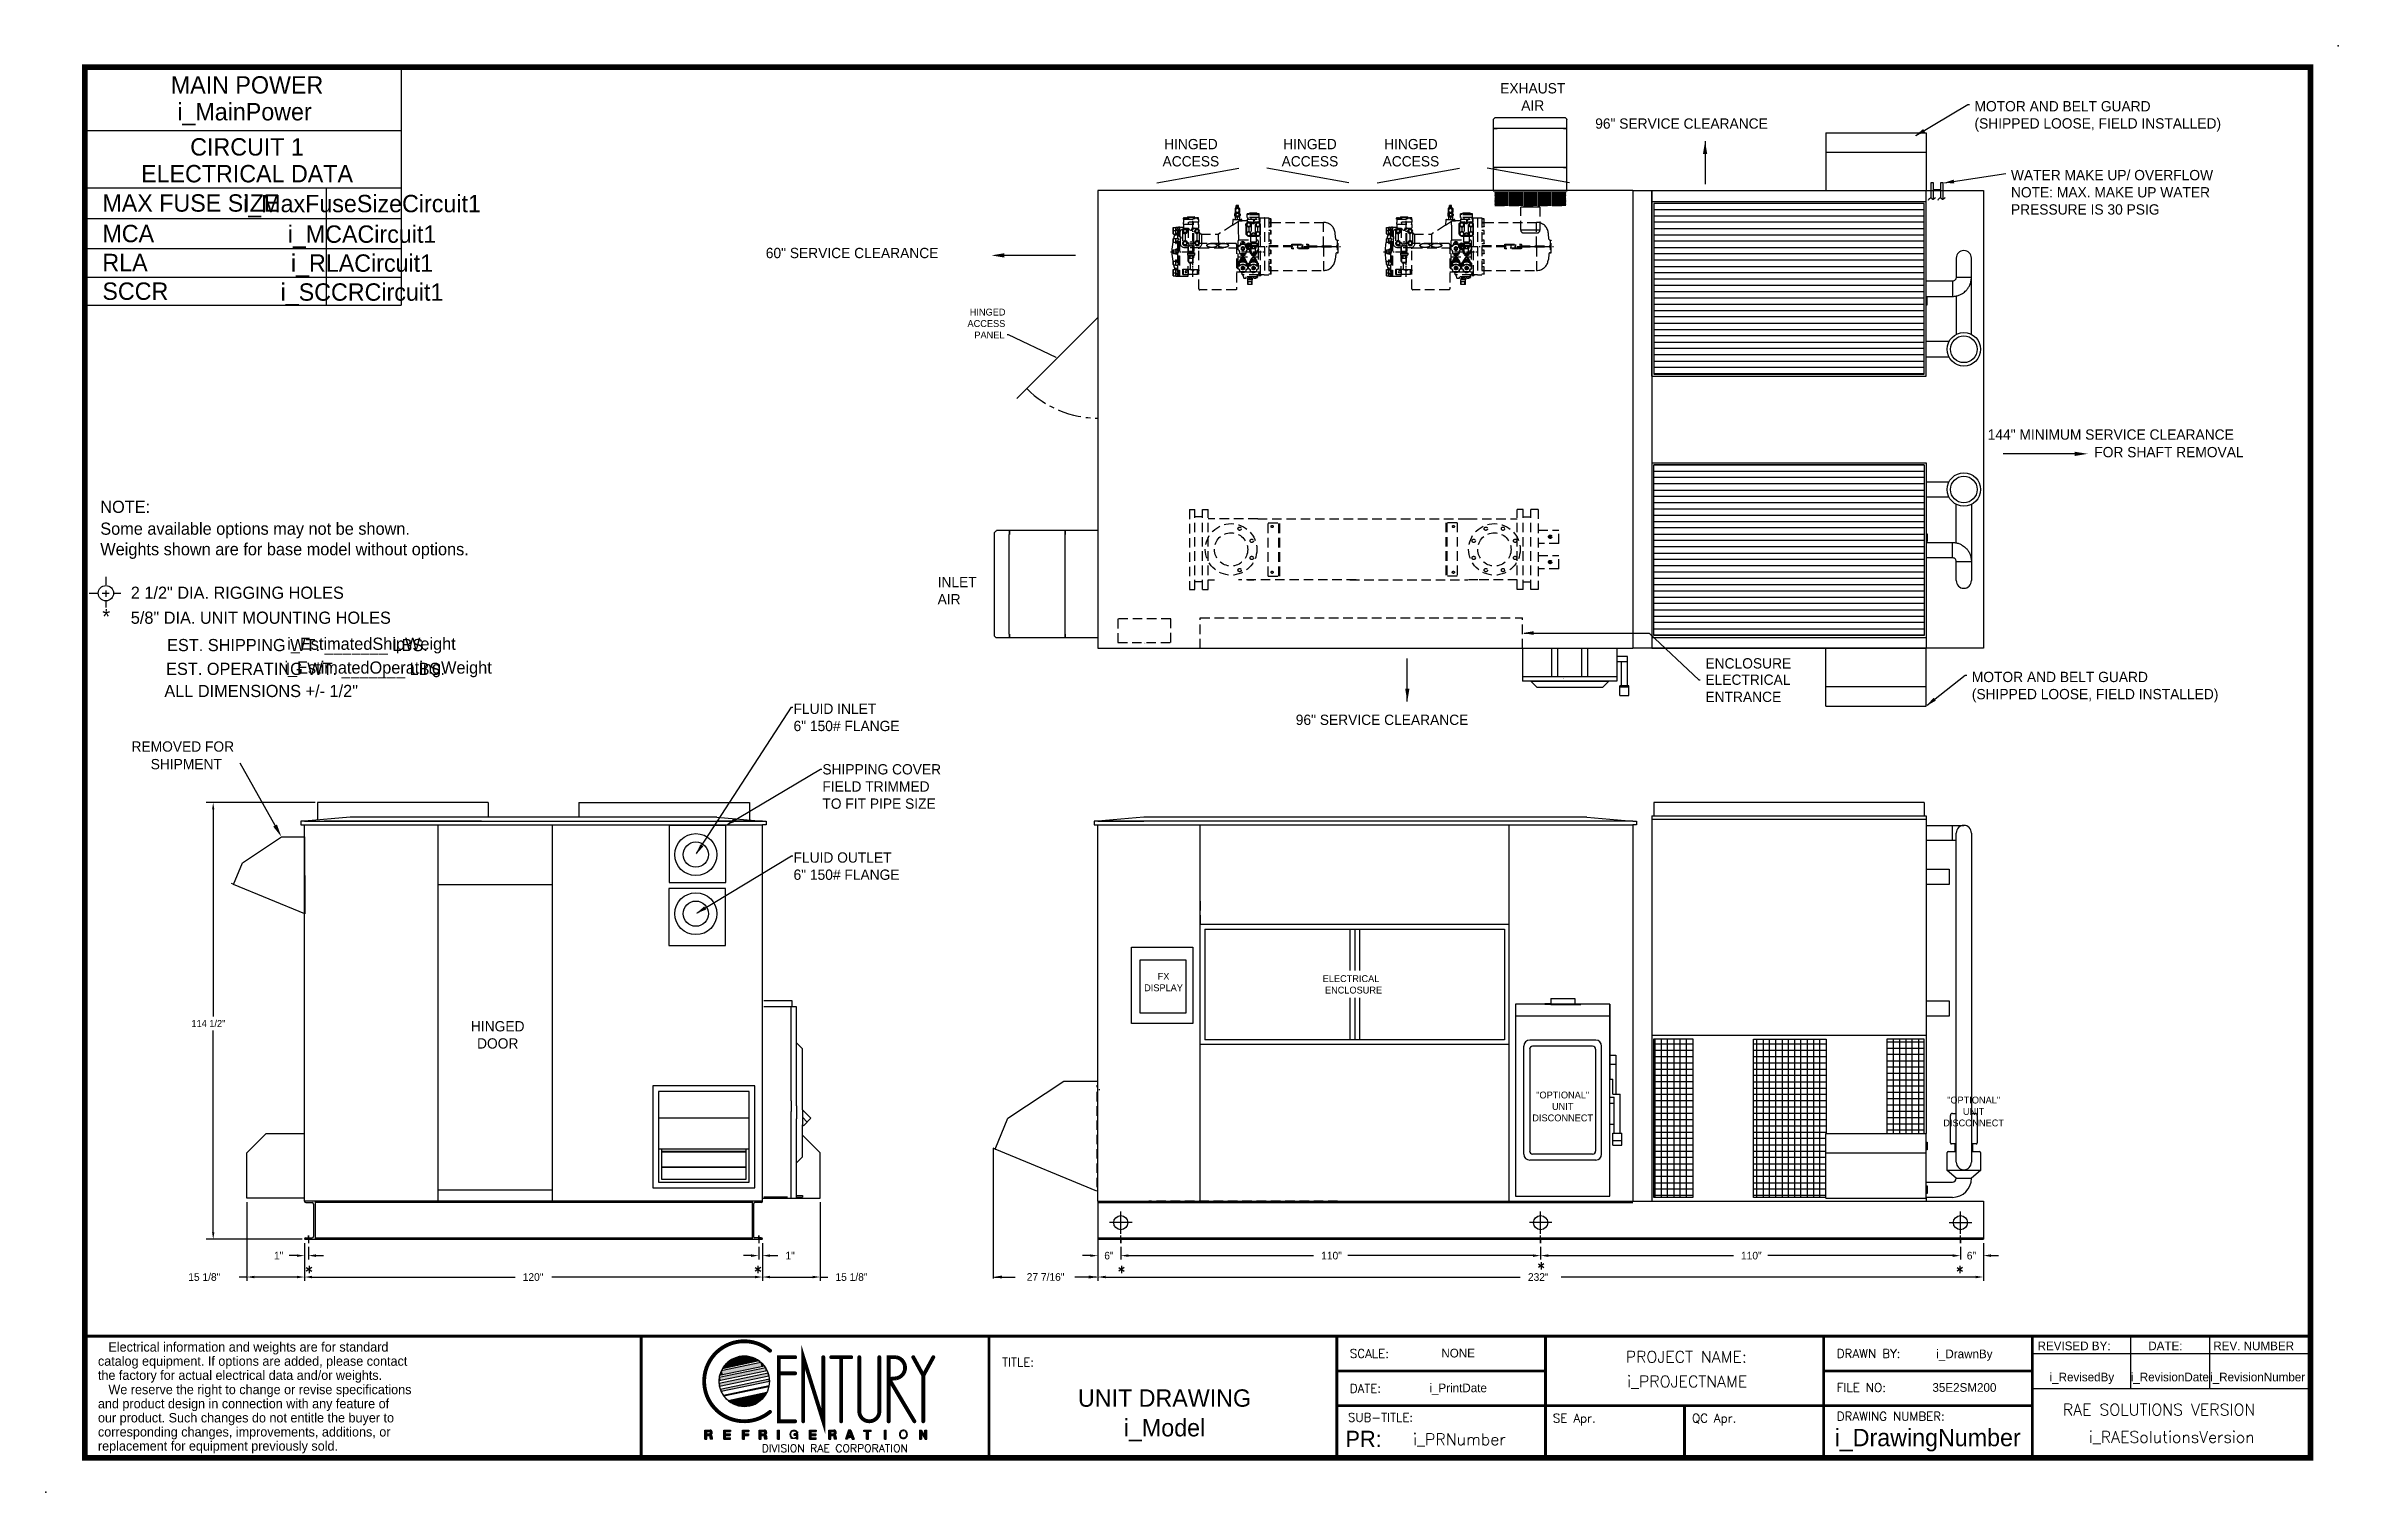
# Model space of a CAD drawing. Header units: inches. Extents: x -229 to 371, y -110 to 269.
import ezdxf
from ezdxf.enums import TextEntityAlignment as Align

# ---------------------------------------------------------------- set-up
doc = ezdxf.new("R2010")
doc.units = ezdxf.units.IN
doc.header["$MEASUREMENT"] = 0
doc.linetypes.add('CENTER', pattern=[2, 1.25, -0.25, 0.25, -0.25])
doc.linetypes.add('HIDDEN', pattern=[0.375, 0.25, -0.125])
doc.layers.get('0').update_dxf_attribs({"color": 10})
doc.layers.add('C1E', color=1, linetype='Continuous')
doc.layers.add('Logo Century', color=1, linetype='Continuous')
doc.styles.add('ROMANS', font='romans.shx', dxfattribs={"height": 0.125})
doc.styles.add('SIMPLEX', font='SIMPLEX')

msp = doc.modelspace()

# ---------------------------------------------------------------- texts
at = {"color": 1}
for s, height, p in [('MOTOR AND BELT GUARD', 2.7, (276.07, 251.79)), ('(SHIPPED LOOSE, FIELD INSTALLED)', 2.7, (276.07, 247.29)), ('WATER MAKE UP/ OVERFLOW', 2.7, (285.62, 233.74)), ('NOTE: MAX. MAKE UP WATER', 2.7, (285.62, 229.24)), ('PRESSURE IS 30 PSIG', 2.7, (285.62, 224.74)), ('HINGED', 1.8, (12.82, 198.28)), ('ACCESS', 1.8, (12.22, 195.28)), ('PANEL', 1.8, (14.02, 192.28)), ('ENCLOSURE', 2.7, (205.57, 105.76)), ('ELECTRICAL', 2.7, (205.57, 101.48)), ('MOTOR AND BELT GUARD', 2.7, (275.37, 102.2)), ('FLUID INLET', 2.7, (-33.36, 93.85)), ('ENTRANCE', 2.7, (205.57, 96.98)), ('(SHIPPED LOOSE, FIELD INSTALLED)', 2.7, (275.37, 97.7)), ('6" 150# FLANGE', 2.7, (-33.36, 89.35)), ('SHIPPING COVER', 2.7, (-25.8, 77.99)), ('FIELD TRIMMED', 2.7, (-25.8, 73.49)), ('TO FIT PIPE SIZE', 2.7, (-25.8, 68.99)), ('FLUID OUTLET', 2.7, (-33.36, 54.87)), ('6" 150# FLANGE', 2.7, (-33.36, 50.37)), ('ELECTRICAL', 1.8, (105.28, 23.57)), ('ENCLOSURE', 1.8, (105.88, 20.57)), ('114 1/2"', 1.8, (-191.12, 11.81)), ('1"', 2, (-169.49, -49.13)), ('1"', 2, (-35.49, -49.13)), ('6"', 2, (48.06, -49.13)), ('110"', 2, (104.89, -49.13)), ('110"', 2, (214.89, -49.13)), ('6"', 2, (274.06, -49.13)), ('15 1/8"', 2, (-191.95, -54.74)), ('120"', 2, (-104.32, -54.74)), ('15 1/8"', 2, (-22.37, -54.74)), ('232"', 2, (159.06, -54.74))]:
    msp.add_text(s, height=height, dxfattribs=at).set_placement(p)
at = {"color": 1, "ltscale": 5}
for s, p in [('96" SERVICE CLEARANCE', (176.69, 247.25)), ('60" SERVICE CLEARANCE', (-40.63, 213.32)), ('144" MINIMUM SERVICE CLEARANCE', (279.53, 165.74)), ('FOR SHAFT REMOVAL', (307.46, 161.13)), ('96" SERVICE CLEARANCE', (98.23, 90.97)), ('REMOVED FOR', (-206.82, 83.96)), ('SHIPMENT', (-201.79, 79.35))]:
    msp.add_text(s, height=2.7, dxfattribs=at).set_placement(p)
at = {"lineweight": 30}
for s, height, p in [('Some available options may not be shown.', 3.1913, (-215, 140.82)), ('NOTE:', 3.191, (-215, 146.55)), ('Weights shown are for base model without options.', 3.1913, (-215, 135.44)), ('2 1/2" DIA. RIGGING HOLES', 3.1913, (-207.01, 124.03)), ('5/8" DIA. UNIT MOUNTING HOLES', 3.1913, (-207.01, 117.48)), ('   Electrical information and weights are for standard', 2.4672, (-215.62, -73.3)), ('REVISED BY:', 2.2781, (292.59, -72.92)), ('DATE:', 2.278, (321.6, -72.92)), ('REV. NUMBER', 2.2781, (338.64, -72.92)), ('catalog equipment. If options are added, please contact', 2.4672, (-215.62, -77)), ('the factory for actual electrical data and/or weights.', 2.4672, (-215.62, -80.7)), ('   We reserve the right to change or revise specifications', 2.4672, (-215.62, -84.45)), ('and product design in connection with any feature of', 2.4672, (-215.62, -88.15)), ('our product. Such changes do not entitle the buyer to', 2.4672, (-215.62, -91.85)), ('corresponding changes, improvements, additions, or ', 2.4672, (-215.62, -95.55)), ('replacement for equipment previously sold.', 2.4672, (-215.62, -99.25))]:
    msp.add_text(s, height=height, dxfattribs=at).set_placement(p)
for s, height, p in [('*', 3.93, (-213.45, 117.43)), ('EST. SHIPPING WT. _______ LBS.', 3.1913, (-163.35, 110.31)), ('i_EstimatedShipWeight', 3.1949, (-143.95, 110.66)), ('EST. OPERATING WT. _______ LBS.', 3.1913, (-161.23, 104.07)), ('i_EstimatedOperatingWeight', 3.1913, (-139.59, 104.42)), ('ALL DIMENSIONS +/- 1/2"', 3.1913, (-172.85, 98.28)), ('NONE', 2.278, (140.78, -74.82)), ('i_DrawnBy', 2.278, (273.43, -75.02)), ('UNIT DRAWING', 4.5562, (63.84, -87.74)), ('i_PrintDate', 2.2781, (140.78, -83.94)), ('35E2SM200', 2.278, (273.43, -83.83)), ('i_RevisedBy', 2.2781, (304.2, -81.09)), ('i_RevisionDate', 2.2781, (327.25, -81.09)), ('i_RevisionNumber', 2.2781, (350.26, -81.09)), ('i_Model', 4.556, (63.84, -95.51)), ('i_DrawingNumber', 4.5562, (263.8, -98.09))]:
    msp.add_text(s, height=height, dxfattribs=at).set_placement(p, align=Align.CENTER)
at = {"color": 1, "extrusion": (0, 0, -1), "style": 'ROMANS'}
for p in [(159.16, -54.13), (-53.73, -54.13), (-53.73, -54.13), (-163.69, -53.18)]:
    msp.add_text('*', height=3.36, dxfattribs=at).set_placement(p)
at = {"color": 1, "style": 'ROMANS'}
for p in [(-43.83, -54.13), (271.06, -54.13), (271.06, -54.13)]:
    msp.add_text('*', height=3.36, dxfattribs=at).set_placement(p)
at = {"lineweight": 30, "style": 'SIMPLEX'}
for s, height, p in [('TITLE:', 2.278, (21.27, -77.22)), ('SCALE:', 2.278, (112.39, -74.94)), ('DRAWN BY:', 2.278, (239.97, -74.94)), ('DATE:', 2.278, (112.39, -84.06)), ('FILE NO:', 2.278, (239.97, -83.84)), ('SUB-TITLE:', 2.278, (111.9, -91.67)), ('SE Apr.', 2.278, (165.59, -91.88)), ('QC Apr.', 2.278, (202.04, -91.88)), ('DRAWING NUMBER:', 2.2781, (239.97, -91.39)), ('RAE SOLUTIONS VERSION', 3.0253, (299.21, -90.01))]:
    msp.add_text(s, height=height, dxfattribs=at).set_placement(p)
for s, height, p in [('PROJECT NAME:', 3.0253, (200.56, -76.16)), ('i_PROJECTNAME', 3.0253, (200.79, -82.63)), ('i_PRNumber', 3.025, (141.1, -97.79)), ('i_RAESolutionsVersion', 3.0253, (327.75, -97.2))]:
    msp.add_text(s, height=height, dxfattribs=at).set_placement(p, align=Align.CENTER)
at = {"lineweight": 30}
msp.add_text('PR:', height=4.271, dxfattribs=at).set_placement((120.76, -98.31), align=Align.RIGHT)
at = {"color": 1, "ltscale": 5}
for s, insert, char_height, attachment_point in [('EXHAUST\\PAIR', (160.32, 259.19), 2.7, 2), ('HINGED\\PACCESS', (70.75, 240.94), 2.7, 5), ('HINGED\\PACCESS', (101.94, 240.94), 2.7, 5), ('HINGED\\PACCESS', (128.4, 240.94), 2.7, 5), ('INLET\\PAIR', (4.39, 126.17), 2.7, 4), ('FX\\PDISPLAY', (63.58, 23.56), 1.8, 5), ('HINGED\\PDOOR', (-110.87, 9.72), 2.7, 5), ('"OPTIONAL"\\PUNIT\\PDISCONNECT', (168.17, -5.13), 1.8, 2), ('"OPTIONAL"\\PUNIT\\PDISCONNECT', (275.84, -6.45), 1.8, 2)]:
    msp.add_mtext(s, dxfattribs=dict(at, insert=insert, char_height=char_height, attachment_point=attachment_point))
at = {"color": 1, "insert": (32.67, -53.74), "char_height": 2, "attachment_point": 5}
msp.add_mtext('\\A1;27 7/16"', dxfattribs=at)
at = {"layer": 'C1E', "lineweight": 30}
for s, height, p in [('MAIN POWER', 4.556, (-176.55, 256.45)), ('i_MainPower', 4.5562, (-177.22, 249.43)), ('CIRCUIT 1', 4.556, (-176.55, 240.21)), ('ELECTRICAL DATA', 4.5562, (-176.55, 233.19)), ('i_MaxFuseSizeCircuit1', 4.5562, (-146.43, 225.35)), ('i_MCACircuit1', 4.5562, (-146.43, 217.34)), ('i_RLACircuit1', 4.5562, (-146.43, 209.75)), ('i_SCCRCircuit1', 4.5562, (-146.43, 202.16))]:
    msp.add_text(s, height=height, dxfattribs=at).set_placement(p, align=Align.CENTER)
for s, height, p in [('MAX FUSE SIZE', 4.5562, (-214.45, 225.5)), ('MCA', 4.556, (-214.45, 217.5)), ('RLA', 4.556, (-214.45, 209.9)), ('SCCR', 4.556, (-214.45, 202.39))]:
    msp.add_text(s, height=height, dxfattribs=at).set_placement(p)

# ---------------------------------------------------------------- blocks, each defined once
blk = doc.blocks.new('L-C')
at = {"linetype": 'Continuous'}
for p, q in [((0.127, 1.789), (0.193, 1.789)), ((0.127, 1.735), (0.127, 1.749)), ((0.127, 1.735), (0.13, 1.735)), ((0.127, 1.653), (0.127, 1.604)), ((0.15, 1.738), (0.133, 1.737)), ((0.135, 1.751), (0.146, 1.751)), ((0.148, 1.751), (0.152, 1.738)), ((0.149, 1.752), (0.153, 1.738)), ((0.149, 1.752), (0.154, 1.739)), ((0.15, 1.752), (0.155, 1.74)), ((0.151, 1.753), (0.159, 1.745)), ((0.151, 1.752), (0.157, 1.742)), ((0.152, 1.754), (0.159, 1.75)), ((0.153, 1.756), (0.158, 1.754)), ((0.166, 1.753), (0.159, 1.745)), ((0.167, 1.751), (0.16, 1.744)), ((0.168, 1.751), (0.161, 1.742)), ((0.169, 1.75), (0.162, 1.741)), ((0.17, 1.749), (0.163, 1.74)), ((0.171, 1.749), (0.166, 1.738)), ((0.172, 1.749), (0.169, 1.737)), ((0.174, 1.748), (0.172, 1.736)), ((0.175, 1.748), (0.174, 1.735)), ((0.176, 1.749), (0.177, 1.735)), ((0.177, 1.749), (0.18, 1.736)), ((0.178, 1.749), (0.183, 1.737)), ((0.179, 1.75), (0.186, 1.738)), ((0.18, 1.751), (0.19, 1.742)), ((0.18, 1.75), (0.189, 1.74)), ((0.181, 1.753), (0.193, 1.748)), ((0.181, 1.752), (0.192, 1.745)), ((0.182, 1.755), (0.193, 1.75)), ((0.127, 1.518), (0.127, 1.505)), ((0.127, 1.398), (0.193, 1.398)), ((0.127, 1.343), (0.127, 1.358)), ((0.127, 1.343), (0.13, 1.343)), ((0.15, 1.347), (0.133, 1.346)), ((0.135, 1.36), (0.146, 1.36)), ((0.148, 1.36), (0.152, 1.347)), ((0.149, 1.361), (0.154, 1.348)), ((0.149, 1.36), (0.153, 1.347)), ((0.15, 1.361), (0.155, 1.349)), ((0.151, 1.361), (0.159, 1.354)), ((0.151, 1.361), (0.157, 1.351)), ((0.152, 1.363), (0.159, 1.358)), ((0.153, 1.365), (0.158, 1.363)), ((0.166, 1.362), (0.159, 1.354)), ((0.167, 1.36), (0.16, 1.352)), ((0.168, 1.359), (0.161, 1.351)), ((0.169, 1.359), (0.162, 1.35)), ((0.17, 1.358), (0.163, 1.349)), ((0.171, 1.358), (0.166, 1.347)), ((0.172, 1.357), (0.169, 1.346)), ((0.174, 1.357), (0.172, 1.345)), ((0.175, 1.357), (0.174, 1.344)), ((0.176, 1.357), (0.177, 1.344)), ((0.177, 1.358), (0.18, 1.345)), ((0.178, 1.358), (0.183, 1.345)), ((0.179, 1.358), (0.186, 1.347)), ((0.18, 1.36), (0.19, 1.351)), ((0.18, 1.359), (0.189, 1.349)), ((0.181, 1.362), (0.193, 1.357)), ((0.181, 1.361), (0.192, 1.354)), ((0.182, 1.363), (0.193, 1.359)), ((0.127, 1.266), (0.193, 1.266)), ((0.127, 1.266), (0.127, 1.253)), ((0.127, 1.253), (0.193, 1.253)), ((0.193, 1.266), (0.193, 1.253)), ((0.127, 1.128), (0.138, 1.13)), ((0.127, 1.12), (0.127, 1.128)), ((0.127, 1.12), (0.165, 1.12)), ((0.127, 1.038), (0.127, 0.988)), ((0.154, 1.147), (0.165, 1.147)), ((0.154, 1.131), (0.154, 1.147)), ((0.165, 1.12), (0.165, 1.147)), ((0.174, 1.134), (0.181, 1.123)), ((0.174, 1.134), (0.174, 1.121)), ((0.127, 0.898), (0.193, 0.898)), ((0.127, 0.844), (0.127, 0.859)), ((0.127, 0.844), (0.13, 0.844)), ((0.15, 0.847), (0.133, 0.846)), ((0.135, 0.86), (0.146, 0.86)), ((0.148, 0.861), (0.152, 0.847)), ((0.149, 0.861), (0.153, 0.848)), ((0.149, 0.861), (0.154, 0.848)), ((0.15, 0.861), (0.155, 0.849)), ((0.151, 0.862), (0.159, 0.854)), ((0.151, 0.861), (0.157, 0.852)), ((0.152, 0.863), (0.159, 0.859)), ((0.153, 0.865), (0.158, 0.863)), ((0.166, 0.862), (0.159, 0.854)), ((0.167, 0.86), (0.16, 0.853)), ((0.168, 0.86), (0.161, 0.851)), ((0.169, 0.859), (0.162, 0.85)), ((0.17, 0.858), (0.163, 0.849)), ((0.171, 0.858), (0.166, 0.847)), ((0.172, 0.858), (0.169, 0.846)), ((0.174, 0.857), (0.172, 0.845)), ((0.175, 0.857), (0.174, 0.844)), ((0.176, 0.858), (0.177, 0.844)), ((0.177, 0.858), (0.18, 0.845)), ((0.178, 0.858), (0.183, 0.846)), ((0.179, 0.859), (0.186, 0.847)), ((0.18, 0.86), (0.19, 0.852)), ((0.18, 0.859), (0.189, 0.849)), ((0.181, 0.862), (0.193, 0.857)), ((0.181, 0.861), (0.192, 0.854)), ((0.182, 0.864), (0.193, 0.859)), ((0.193, 0.756), (0.127, 0.779)), ((0.127, 0.765), (0.127, 0.779)), ((0.14, 0.761), (0.127, 0.765)), ((0.193, 0.74), (0.127, 0.717)), ((0.14, 0.736), (0.127, 0.731)), ((0.127, 0.731), (0.127, 0.717)), ((0.14, 0.761), (0.14, 0.748)), ((0.14, 0.736), (0.14, 0.748)), ((0.177, 0.748), (0.152, 0.757)), ((0.152, 0.748), (0.152, 0.757)), ((0.177, 0.748), (0.152, 0.74)), ((0.152, 0.748), (0.152, 0.74)), ((0.193, 0.74), (0.193, 0.756)), ((0.127, 0.627), (0.182, 0.627)), ((0.127, 0.627), (0.127, 0.614)), ((0.127, 0.614), (0.182, 0.614)), ((0.127, 0.499), (0.193, 0.499)), ((0.127, 0.499), (0.127, 0.485)), ((0.182, 0.647), (0.193, 0.647)), ((0.182, 0.627), (0.182, 0.647)), ((0.182, 0.594), (0.182, 0.614)), ((0.182, 0.594), (0.193, 0.594)), ((0.193, 0.647), (0.193, 0.594)), ((0.193, 0.499), (0.193, 0.485)), ((0.127, 0.485), (0.193, 0.485)), ((0.193, 0.247), (0.127, 0.247)), ((0.173, 0.233), (0.127, 0.206)), ((0.174, 0.233), (0.127, 0.233)), ((0.127, 0.206), (0.127, 0.193)), ((0.127, 0.193), (0.193, 0.193)), ((0.193, 0.234), (0.148, 0.207)), ((0.148, 0.207), (0.193, 0.207)), ((0.193, 0.247), (0.193, 0.234)), ((0.193, 0.234), (0.193, 0.234)), ((0.193, 0.207), (0.193, 0.193))]:
    blk.add_line(p, q, dxfattribs=at)
for p, q in [((0.127, 1.789), (0.127, 1.775)), ((0.127, 1.775), (0.153, 1.775)), ((0.127, 1.653), (0.193, 1.653)), ((0.153, 1.775), (0.153, 1.759)), ((0.165, 1.775), (0.182, 1.775)), ((0.165, 1.775), (0.165, 1.756)), ((0.182, 1.775), (0.182, 1.756)), ((0.193, 1.789), (0.193, 1.752)), ((0.193, 1.653), (0.193, 1.605)), ((0.504, 1.33), (0.436, 1.652)), ((0.51, 1.328), (0.441, 1.656)), ((0.47, 1.672), (0.484, 1.675)), ((0.542, 1.325), (0.47, 1.672)), ((0.558, 1.325), (0.484, 1.678)), ((0.527, 1.687), (0.507, 1.683)), ((0.581, 1.329), (0.507, 1.684)), ((0.601, 1.334), (0.527, 1.687)), ((0.619, 1.341), (0.546, 1.688)), ((0.57, 1.686), (0.548, 1.679)), ((0.64, 1.352), (0.57, 1.686)), ((0.653, 1.361), (0.586, 1.683)), ((0.62, 1.671), (0.589, 1.665)), ((0.68, 1.386), (0.62, 1.671)), ((0.69, 1.399), (0.634, 1.663)), ((0.127, 1.604), (0.138, 1.604)), ((0.127, 1.518), (0.193, 1.518)), ((0.127, 1.505), (0.155, 1.505)), ((0.138, 1.64), (0.155, 1.64)), ((0.138, 1.64), (0.138, 1.604)), ((0.155, 1.64), (0.155, 1.608)), ((0.167, 1.608), (0.155, 1.608)), ((0.155, 1.505), (0.155, 1.476)), ((0.167, 1.64), (0.182, 1.64)), ((0.167, 1.64), (0.167, 1.608)), ((0.167, 1.505), (0.167, 1.476)), ((0.167, 1.505), (0.182, 1.505)), ((0.182, 1.64), (0.182, 1.605)), ((0.193, 1.605), (0.182, 1.605)), ((0.182, 1.505), (0.182, 1.472)), ((0.193, 1.518), (0.193, 1.472)), ((0.462, 1.344), (0.404, 1.622)), ((0.127, 1.398), (0.127, 1.384)), ((0.127, 1.384), (0.153, 1.384)), ((0.153, 1.384), (0.153, 1.368)), ((0.167, 1.476), (0.155, 1.476)), ((0.165, 1.384), (0.165, 1.365)), ((0.165, 1.384), (0.182, 1.384)), ((0.193, 1.472), (0.182, 1.472)), ((0.182, 1.384), (0.182, 1.365)), ((0.193, 1.398), (0.193, 1.36)), ((0.542, 1.325), (0.557, 1.328)), ((0.542, 1.325), (0.557, 1.328)), ((0.601, 1.334), (0.581, 1.33)), ((0.601, 1.334), (0.581, 1.33)), ((0.64, 1.352), (0.617, 1.35)), ((0.68, 1.386), (0.649, 1.38)), ((0.127, 1.038), (0.193, 1.038)), ((0.138, 1.024), (0.155, 1.024)), ((0.138, 1.024), (0.138, 0.988)), ((0.155, 1.024), (0.155, 0.992)), ((0.167, 0.992), (0.155, 0.992)), ((0.167, 1.024), (0.182, 1.024)), ((0.167, 1.024), (0.167, 0.992)), ((0.182, 1.024), (0.182, 0.99)), ((0.193, 0.99), (0.182, 0.99)), ((0.193, 1.038), (0.193, 0.99)), ((0.127, 0.988), (0.138, 0.988)), ((0.127, 0.898), (0.127, 0.884)), ((0.127, 0.884), (0.153, 0.884)), ((0.153, 0.884), (0.153, 0.868)), ((0.165, 0.884), (0.182, 0.884)), ((0.165, 0.884), (0.165, 0.865)), ((0.182, 0.884), (0.182, 0.865)), ((0.193, 0.898), (0.193, 0.861)), ((0.127, 0.247), (0.127, 0.233))]:
    blk.add_line(p, q)
for points, format in [([(0.146, 1.751, 0.04518), (0.149, 1.752, 0.23841), (0.152, 1.755, 0.123436), (0.153, 1.759)], "xyb"), ([(0.15, 1.738, 0.166405), (0.154, 1.739, 0.10668), (0.159, 1.745, 0.10668)], "xyb"), ([(0.159, 1.745, 0.318957), (0.18, 1.736, 0.369216), (0.193, 1.752, 0.369216)], "xyb"), ([(0.165, 1.756, 0.398028), (0.175, 1.748, 0.408527), (0.182, 1.756, 0.408527)], "xyb"), ([(0.146, 1.36, 0.04518), (0.149, 1.36, 0.23841), (0.152, 1.363, 0.123436), (0.153, 1.368)], "xyb"), ([(0.15, 1.347, 0.166405), (0.154, 1.348, 0.10668), (0.159, 1.354, 0.10668)], "xyb"), ([(0.159, 1.354, 0.318957), (0.18, 1.345, 0.369216), (0.193, 1.36, 0.369216)], "xyb"), ([(0.165, 1.365, 0.398028), (0.175, 1.357, 0.408527), (0.182, 1.365, 0.408527)], "xyb"), ([(0.154, 1.174, 0.0126, 0.0126, 0), (0.153, 1.174, 0.0126, 0.0126, 0), (0.153, 1.173, 0.0126, 0.0125, 0), (0.152, 1.173, 0.0125, 0.0125, 0), (0.152, 1.173, 0.0125, 0.0125, 0), (0.152, 1.173, 0.0125, 0.0125, 0), (0.151, 1.173, 0.0125, 0.0124, 0), (0.151, 1.173, 0.0124, 0.0124, 0), (0.151, 1.173, 0.0124, 0.0124, 0), (0.151, 1.173, 0.0124, 0.0124, 0), (0.15, 1.173, 0.0124, 0.0124, 0), (0.15, 1.173, 0.0124, 0.0124, 0), (0.15, 1.173, 0.0124, 0.0123, 0), (0.15, 1.173, 0.0123, 0.0123, 0), (0.15, 1.173, 0.0123, 0.0123, 0), (0.149, 1.172, 0.0123, 0.0123, 0), (0.149, 1.172, 0.0123, 0.0123, 0), (0.149, 1.172, 0.0123, 0.0123, 0), (0.149, 1.172, 0.0123, 0.0123, 0), (0.149, 1.172, 0.0123, 0.0123, 0), (0.148, 1.172, 0.0123, 0.0122, 0), (0.148, 1.172, 0.0122, 0.0122, 0), (0.148, 1.172, 0.0122, 0.0122, 0), (0.148, 1.172, 0.0122, 0.0122, 0), (0.148, 1.172, 0.0122, 0.0122, 0), (0.147, 1.172, 0.0122, 0.0122, 0), (0.147, 1.172, 0.0122, 0.0122, 0), (0.147, 1.172, 0.0122, 0.0121, 0), (0.147, 1.172, 0.0121, 0.0121, 0), (0.147, 1.171, 0.0121, 0.0121, 0), (0.146, 1.171, 0.0121, 0.0121, 0), (0.146, 1.171, 0.0121, 0.0121, 0), (0.146, 1.171, 0.0121, 0.0121, 0), (0.146, 1.171, 0.0121, 0.0121, 0), (0.146, 1.171, 0.0121, 0.012, 0), (0.145, 1.171, 0.012, 0.012, 0), (0.145, 1.171, 0.012, 0.012, 0), (0.145, 1.171, 0.012, 0.012, 0), (0.145, 1.171, 0.012, 0.012, 0), (0.145, 1.17, 0.012, 0.012, 0), (0.144, 1.17, 0.012, 0.012, 0), (0.144, 1.17, 0.012, 0.0119, 0), (0.144, 1.17, 0.0119, 0.0119, 0), (0.144, 1.17, 0.0119, 0.0119, 0), (0.144, 1.17, 0.0119, 0.0119, 0), (0.143, 1.17, 0.0119, 0.0119, 0), (0.143, 1.17, 0.0119, 0.0119, 0), (0.143, 1.17, 0.0119, 0.0118, 0), (0.143, 1.169, 0.0118, 0.0118, 0), (0.143, 1.169, 0.0118, 0.0118, 0), (0.142, 1.169, 0.0118, 0.0118, 0), (0.142, 1.169, 0.0118, 0.0118, 0), (0.142, 1.169, 0.0118, 0.0118, 0), (0.142, 1.169, 0.0118, 0.0118, 0), (0.141, 1.169, 0.0118, 0.0117, 0), (0.141, 1.169, 0.0117, 0.0117, 0), (0.141, 1.168, 0.0117, 0.0117, 0), (0.141, 1.168, 0.0117, 0.0117, 0), (0.141, 1.168, 0.0117, 0.0117, 0), (0.14, 1.168, 0.0117, 0.0117, 0), (0.14, 1.168, 0.0117, 0.0116, 0), (0.14, 1.168, 0.0116, 0.0116, 0), (0.14, 1.167, 0.0116, 0.0116, 0), (0.14, 1.167, 0.0116, 0.0116, 0), (0.139, 1.167, 0.0116, 0.0116, 0), (0.139, 1.167, 0.0116, 0.0116, 0), (0.139, 1.167, 0.0116, 0.0115, 0), (0.139, 1.167, 0.0115, 0.0115, 0), (0.139, 1.166, 0.0115, 0.0115, 0), (0.138, 1.166, 0.0115, 0.0115, 0), (0.138, 1.166, 0.0115, 0.0115, 0), (0.138, 1.166, 0.0115, 0.0114, 0), (0.138, 1.166, 0.0114, 0.0114, 0), (0.138, 1.165, 0.0114, 0.0114, 0), (0.138, 1.165, 0.0114, 0.0114, 0), (0.137, 1.165, 0.0114, 0.0114, 0), (0.137, 1.165, 0.0114, 0.0114, 0), (0.137, 1.164, 0.0114, 0.0113, 0), (0.137, 1.164, 0.0113, 0.0113, 0), (0.137, 1.164, 0.0113, 0.0113, 0), (0.136, 1.164, 0.0113, 0.0113, 0), (0.136, 1.163, 0.0113, 0.0113, 0), (0.136, 1.163, 0.0113, 0.0112, 0), (0.136, 1.163, 0.0112, 0.0112, 0), (0.136, 1.163, 0.0112, 0.0112, 0), (0.136, 1.162, 0.0112, 0.0112, 0), (0.135, 1.162, 0.0112, 0.0112, 0), (0.135, 1.162, 0.0112, 0.0111, 0), (0.135, 1.161, 0.0111, 0.0111, 0), (0.135, 1.161, 0.0111, 0.0111, 0), (0.135, 1.161, 0.0111, 0.0111, 0), (0.135, 1.161, 0.0111, 0.011, 0), (0.135, 1.16, 0.011, 0.011, 0), (0.134, 1.16, 0.011, 0.011, 0), (0.134, 1.16, 0.011, 0.011, 0), (0.134, 1.159, 0.011, 0.0109, 0), (0.134, 1.159, 0.0109, 0.0109, 0), (0.134, 1.158, 0.0109, 0.0109, 0), (0.134, 1.158, 0.0109, 0.0109, 0), (0.134, 1.158, 0.0109, 0.0108, 0), (0.134, 1.157, 0.0108, 0.0108, 0), (0.134, 1.157, 0.0108, 0.0108, 0), (0.133, 1.157, 0.0108, 0.0108, 0), (0.133, 1.156, 0.0108, 0.0107, 0), (0.133, 1.156, 0.0107, 0.0107, 0), (0.133, 1.155, 0.0107, 0.0107, 0), (0.133, 1.155, 0.0107, 0.0107, 0), (0.133, 1.155, 0.0107, 0.0106, 0), (0.133, 1.154, 0.0106, 0.0106, 0), (0.133, 1.154, 0.0106, 0.0106, 0), (0.133, 1.153, 0.0106, 0.0105, 0), (0.133, 1.153, 0.0105, 0.0105, 0), (0.133, 1.152, 0.0105, 0.0105, 0), (0.133, 1.152, 0.0105, 0.0105, 0), (0.133, 1.151, 0.0105, 0.0104, 0), (0.133, 1.151, 0.0104, 0.0104, 0), (0.133, 1.15, 0.0104, 0.0104, 0), (0.133, 1.15, 0.0104, 0.0103, 0), (0.133, 1.15, 0.0103, 0.0103, 0), (0.133, 1.149, 0.0103, 0.0103, 0), (0.133, 1.149, 0.0103, 0.0102, 0), (0.133, 1.148, 0.0102, 0.0102, 0), (0.133, 1.148, 0.0102, 0.0102, 0), (0.133, 1.147, 0.0102, 0.0101, 0), (0.133, 1.147, 0.0101, 0.0101, 0), (0.133, 1.146, 0.0101, 0.0101, 0), (0.133, 1.146, 0.0101, 0.01, 0), (0.133, 1.145, 0.01, 0.01, 0), (0.133, 1.145, 0.01, 0.00997, 0), (0.133, 1.144, 0.00997, 0.00994, 0), (0.134, 1.144, 0.00994, 0.00991, 0), (0.134, 1.143, 0.00991, 0.00987, 0), (0.134, 1.143, 0.00987, 0.00983, 0), (0.134, 1.142, 0.00983, 0.0098, 0), (0.134, 1.141, 0.0098, 0.00976, 0), (0.135, 1.141, 0.00976, 0.00973, 0), (0.135, 1.14, 0.00973, 0.00969, 0), (0.135, 1.14, 0.00969, 0.00965, 0), (0.135, 1.139, 0.00965, 0.00961, 0), (0.136, 1.139, 0.00961, 0.00957, 0), (0.136, 1.138, 0.00957, 0.00953, 0), (0.136, 1.138, 0.00953, 0.00949, 0), (0.137, 1.137, 0.00949, 0.00945, 0), (0.137, 1.137, 0.00945, 0.00941, 0), (0.138, 1.136, 0.00941, 0.00937, 0), (0.138, 1.136, 0.00937, 0.00932, 0), (0.139, 1.136, 0.00932, 0.00928, 0), (0.139, 1.135, 0.00928, 0.00923, 0), (0.14, 1.135, 0.00923, 0.00918, 0), (0.14, 1.134, 0.00918, 0.00912, 0), (0.141, 1.134, 0.00912, 0.00907, 0), (0.142, 1.133, 0.00907, 0.009, 0), (0.142, 1.132, 0.009, 0.00894, 0), (0.143, 1.132, 0.00894, 0.00886, 0), (0.144, 1.131, 0.00886, 0.00878, 0), (0.145, 1.131, 0.00878, 0.00868, 0), (0.147, 1.13, 0.00868, 0.00856, 0), (0.148, 1.129, 0.00856, 0.00842, 0), (0.15, 1.128, 0.00842, 0.00826, 0), (0.153, 1.127, 0.00826, 0.00808, 0), (0.155, 1.126, 0.00808, 0.00808, 0)], "xyseb"), ([(0.146, 0.86, 0.04518), (0.149, 0.861, 0.23841), (0.152, 0.864, 0.123436), (0.153, 0.868)], "xyb"), ([(0.15, 0.847, 0.166405), (0.154, 0.848, 0.10668), (0.159, 0.854, 0.10668)], "xyb"), ([(0.159, 0.854, 0.318957), (0.18, 0.845, 0.369216), (0.193, 0.861, 0.369216)], "xyb"), ([(0.165, 0.865, 0.398028), (0.175, 0.858, 0.408527), (0.182, 0.865, 0.408527)], "xyb")]:
    blk.add_lwpolyline(points, format=format, dxfattribs=at)
at = {"const_width": 0.0276}
for points in [[(0.764, 1.321, 2.151009), (0.324, 1.321, 2.25)], [(0.717, 0.679), (0.321, 0.679, 0.899385), (0.321, 0.535), (0.717, 0.535)], [(0.561, 0.46), (0.565, 0.415, 0.8541), (0.717, 0.415), (0.717, 0.468), (0.256, 0.468)]]:
    blk.add_lwpolyline(points, format="xyb", dxfattribs=at)
at = {"const_width": 0.0138}
for points in [[(0.324, 1.328, 1), (0.324, 1.314, 1)], [(0.764, 1.328, 1), (0.764, 1.314, 1)], [(0.256, 1.147, 1), (0.256, 1.133, 1)], [(0.601, 1.147, 1), (0.601, 1.133, 1)], [(0.717, 1.147, 1), (0.717, 1.133, 1)], [(0.256, 1.089, 1), (0.256, 1.075, 1)], [(0.717, 1.089, 1), (0.717, 1.075, 1)], [(0.256, 0.945, 1), (0.256, 0.931, 1)], [(0.717, 0.945, 1), (0.717, 0.931, 1)], [(0.717, 0.888, 1), (0.717, 0.874, 1)], [(0.256, 0.816, 1), (0.256, 0.802, 1)], [(0.717, 0.744, 1), (0.717, 0.73, 1)], [(0.717, 0.686, 1), (0.717, 0.672, 1)], [(0.717, 0.542, 1), (0.717, 0.528, 1)], [(0.256, 0.475, 1), (0.256, 0.461, 1)], [(0.256, 0.29, 1), (0.256, 0.276, 1)], [(0.256, 0.226, 1), (0.256, 0.212, 1)], [(0.717, 0.298, 1), (0.717, 0.284, 1)], [(0.717, 0.154, 1), (0.717, 0.14, 1)]]:
    blk.add_lwpolyline(points, format="xyb", close=True, dxfattribs=at)
at = {"linetype": 'Continuous', "const_width": 0.0126}
blk.add_lwpolyline([(0.177, 1.128), (0.181, 1.13), (0.184, 1.132), (0.185, 1.134), (0.187, 1.136), (0.188, 1.139), (0.189, 1.141), (0.189, 1.144), (0.189, 1.147), (0.189, 1.149), (0.189, 1.152), (0.189, 1.154), (0.188, 1.157), (0.188, 1.159), (0.187, 1.161), (0.186, 1.163), (0.185, 1.165), (0.183, 1.167), (0.181, 1.168), (0.18, 1.169), (0.178, 1.171), (0.176, 1.172), (0.174, 1.172), (0.172, 1.173), (0.17, 1.174), (0.168, 1.174), (0.166, 1.174), (0.164, 1.174), (0.163, 1.175), (0.161, 1.175), (0.16, 1.174), (0.158, 1.174), (0.157, 1.174), (0.155, 1.174), (0.154, 1.174)], dxfattribs=at)
at = {"const_width": 0.0276}
for points in [[(0.256, 1.14), (0.256, 1.258), (0.717, 1.258), (0.717, 1.14)], [(0.601, 1.258), (0.601, 1.14)], [(0.717, 0.938), (0.256, 0.938), (0.717, 1.082), (0.256, 1.082)], [(0.717, 0.881), (0.717, 0.737)], [(0.717, 0.809), (0.256, 0.809)], [(0.565, 0.468), (0.256, 0.283)], [(0.256, 0.219), (0.585, 0.219), (0.717, 0.291)], [(0.585, 0.219), (0.717, 0.147)]]:
    blk.add_lwpolyline(points, dxfattribs=at)
at = {"linetype": 'Continuous', "const_width": 0.0138}
blk.add_lwpolyline([(0.133, 0.362, 0.095704), (0.135, 0.353, 0.105766), (0.14, 0.345, 0.049024), (0.144, 0.342, 0.047564), (0.149, 0.339, 0.092975), (0.162, 0.337, 0.097762), (0.174, 0.339, 0.033639), (0.181, 0.342, 0.066645), (0.184, 0.345, 0.036448), (0.187, 0.348, 0.039834), (0.189, 0.351, 0.065348), (0.19, 0.356, 0.057325), (0.191, 0.362, 0.057208), (0.19, 0.368, 0.065267), (0.189, 0.373, 0.039838), (0.187, 0.376, 0.036432), (0.184, 0.379, 0.066661), (0.181, 0.382, 0.033639), (0.174, 0.385, 0.097762), (0.162, 0.387, 0.093104), (0.149, 0.385, 0.047436), (0.144, 0.382, 0.04905), (0.14, 0.379, 0.105029), (0.135, 0.371, 0.094594)], format="xyb", close=True, dxfattribs=at)
blk.add_circle((0.544, 1.506), 0.181)
at = {"linetype": 'Continuous'}
for centre, radius, start, end in [((0.136, 1.727), 0.0245, 93.4801, 112.3321), ((0.134, 1.733), 0.00442, 93.078, 152.8901), ((0.152, 1.755), 1.8e-15, 134.9001, 296.5651), ((0.175, 1.748), 3.6e-15, 90, 269.6093), ((0.18, 1.736), 4e-16, 90, 260.9199), ((0.136, 1.336), 0.0245, 93.4801, 112.3321), ((0.134, 1.341), 0.00442, 93.078, 152.8901), ((0.152, 1.363), 1.8e-15, 134.9001, 296.5651), ((0.175, 1.357), 3.6e-15, 90, 269.6093), ((0.18, 1.345), 4e-16, 90, 260.9199), ((0.173, 1.139), 0.0181, 273.9089, 294.5458), ((0.136, 0.836), 0.0245, 93.4801, 112.3321), ((0.134, 0.842), 0.00442, 93.078, 152.8901), ((0.152, 0.864), 1.8e-15, 134.9001, 296.5651), ((0.175, 0.858), 3.6e-15, 90, 269.6093), ((0.18, 0.845), 4e-16, 90, 260.9199)]:
    blk.add_arc(centre, radius, start, end, dxfattribs=at)
for centre, radius, start, end in [((0.544, 1.506), 0.181, 108.9978, 211.8542), ((0.544, 1.506), 0.181, 123.4716, 126.4422), ((0.544, 1.506), 0.181, 109.3232, 114.1144), ((0.544, 1.506), 0.181, 95.3798, 101.851), ((0.546, 1.54), 0.148, 80.598, 89.8628), ((0.544, 1.506), 0.181, 65.161, 76.7124), ((0.544, 1.506), 0.181, 321.9612, 61.7409), ((0.526, 1.419), 0.0923, 255.8167, 259.6946), ((0.544, 1.506), 0.181, 269.5877, 274.3789), ((0.544, 1.506), 0.181, 281.851, 288.3223), ((0.544, 1.506), 0.181, 294.3687, 303.739), ((0.544, 1.506), 0.181, 306.9897, 318.5411)]:
    blk.add_arc(centre, radius, start, end)
for points in [[(0.127, 1.789), (0.127, 1.775), (0.193, 1.789), (0.182, 1.775)], [(0.135, 1.751), (0.133, 1.737), (0.127, 1.749), (0.13, 1.735)], [(0.13, 1.735), (0.127, 1.735), (0.13, 1.735), (0.127, 1.749)], [(0.193, 1.653), (0.182, 1.64), (0.127, 1.653), (0.138, 1.64)], [(0.138, 1.64), (0.138, 1.604), (0.127, 1.653), (0.127, 1.604)], [(0.147, 1.751), (0.15, 1.738), (0.135, 1.751), (0.133, 1.737)], [(0.148, 1.751), (0.147, 1.751), (0.152, 1.738), (0.15, 1.738)], [(0.149, 1.752), (0.148, 1.751), (0.153, 1.738), (0.152, 1.738)], [(0.15, 1.752), (0.149, 1.752), (0.155, 1.74), (0.154, 1.739)], [(0.149, 1.752), (0.149, 1.752), (0.154, 1.739), (0.153, 1.738)], [(0.151, 1.752), (0.15, 1.752), (0.157, 1.742), (0.155, 1.74)], [(0.152, 1.754), (0.151, 1.753), (0.156, 1.752), (0.159, 1.745)], [(0.151, 1.753), (0.151, 1.752), (0.159, 1.745), (0.157, 1.742)], [(0.153, 1.756), (0.152, 1.754), (0.155, 1.755), (0.159, 1.75)], [(0.165, 1.775), (0.165, 1.756), (0.153, 1.775), (0.153, 1.759)], [(0.153, 1.759), (0.153, 1.756), (0.153, 1.759), (0.155, 1.755)], [(0.153, 1.759), (0.159, 1.745), (0.165, 1.756), (0.159, 1.745)], [(0.166, 1.753), (0.165, 1.756), (0.159, 1.745), (0.165, 1.756)], [(0.167, 1.751), (0.166, 1.753), (0.16, 1.744), (0.159, 1.745)], [(0.168, 1.751), (0.167, 1.751), (0.161, 1.742), (0.16, 1.744)], [(0.169, 1.75), (0.168, 1.751), (0.162, 1.741), (0.161, 1.742)], [(0.17, 1.749), (0.169, 1.75), (0.163, 1.74), (0.162, 1.741)], [(0.171, 1.749), (0.17, 1.749), (0.166, 1.738), (0.163, 1.74)], [(0.172, 1.749), (0.171, 1.749), (0.169, 1.737), (0.166, 1.738)], [(0.174, 1.748), (0.172, 1.749), (0.172, 1.736), (0.169, 1.737)], [(0.175, 1.748), (0.174, 1.748), (0.174, 1.735), (0.172, 1.736)], [(0.176, 1.749), (0.175, 1.748), (0.177, 1.735), (0.174, 1.735)], [(0.177, 1.749), (0.176, 1.749), (0.18, 1.736), (0.177, 1.735)], [(0.178, 1.749), (0.177, 1.749), (0.183, 1.737), (0.18, 1.736)], [(0.179, 1.75), (0.178, 1.749), (0.186, 1.738), (0.183, 1.737)], [(0.18, 1.75), (0.179, 1.75), (0.189, 1.74), (0.186, 1.738)], [(0.181, 1.752), (0.18, 1.751), (0.192, 1.745), (0.19, 1.742)], [(0.18, 1.751), (0.18, 1.75), (0.19, 1.742), (0.189, 1.74)], [(0.193, 1.752), (0.193, 1.75), (0.182, 1.755), (0.181, 1.753)], [(0.182, 1.755), (0.181, 1.753), (0.193, 1.75), (0.193, 1.748)], [(0.192, 1.745), (0.181, 1.752), (0.193, 1.748), (0.181, 1.753)], [(0.193, 1.75), (0.193, 1.748), (0.192, 1.745), (0.181, 1.752)], [(0.193, 1.789), (0.193, 1.752), (0.182, 1.775), (0.182, 1.756)], [(0.182, 1.756), (0.182, 1.755), (0.193, 1.752), (0.193, 1.75)], [(0.193, 1.653), (0.193, 1.605), (0.182, 1.64), (0.182, 1.605)], [(0.193, 1.518), (0.182, 1.505), (0.127, 1.518), (0.127, 1.505)], [(0.167, 1.64), (0.167, 1.608), (0.155, 1.64), (0.155, 1.608)], [(0.167, 1.505), (0.167, 1.476), (0.155, 1.505), (0.155, 1.476)], [(0.193, 1.518), (0.193, 1.472), (0.182, 1.505), (0.182, 1.472)], [(0.127, 1.398), (0.127, 1.384), (0.193, 1.398), (0.182, 1.384)], [(0.135, 1.36), (0.133, 1.346), (0.127, 1.358), (0.13, 1.343)], [(0.13, 1.343), (0.127, 1.343), (0.13, 1.343), (0.127, 1.358)], [(0.147, 1.36), (0.15, 1.347), (0.135, 1.36), (0.133, 1.346)], [(0.148, 1.36), (0.147, 1.36), (0.152, 1.347), (0.15, 1.347)], [(0.149, 1.36), (0.148, 1.36), (0.153, 1.347), (0.152, 1.347)], [(0.15, 1.361), (0.149, 1.361), (0.155, 1.349), (0.154, 1.348)], [(0.149, 1.361), (0.149, 1.36), (0.154, 1.348), (0.153, 1.347)], [(0.151, 1.361), (0.15, 1.361), (0.157, 1.351), (0.155, 1.349)], [(0.152, 1.363), (0.151, 1.361), (0.156, 1.361), (0.159, 1.354)], [(0.151, 1.361), (0.151, 1.361), (0.159, 1.354), (0.157, 1.351)], [(0.153, 1.365), (0.152, 1.363), (0.155, 1.364), (0.159, 1.358)], [(0.165, 1.384), (0.165, 1.365), (0.153, 1.384), (0.153, 1.368)], [(0.153, 1.368), (0.153, 1.365), (0.153, 1.368), (0.155, 1.364)], [(0.153, 1.368), (0.159, 1.354), (0.165, 1.365), (0.159, 1.354)], [(0.166, 1.362), (0.165, 1.365), (0.159, 1.354), (0.165, 1.365)], [(0.167, 1.36), (0.166, 1.362), (0.16, 1.352), (0.159, 1.354)], [(0.168, 1.359), (0.167, 1.36), (0.161, 1.351), (0.16, 1.352)], [(0.169, 1.359), (0.168, 1.359), (0.162, 1.35), (0.161, 1.351)], [(0.17, 1.358), (0.169, 1.359), (0.163, 1.349), (0.162, 1.35)], [(0.171, 1.358), (0.17, 1.358), (0.166, 1.347), (0.163, 1.349)], [(0.172, 1.357), (0.171, 1.358), (0.169, 1.346), (0.166, 1.347)], [(0.174, 1.357), (0.172, 1.357), (0.172, 1.345), (0.169, 1.346)], [(0.175, 1.357), (0.174, 1.357), (0.174, 1.344), (0.172, 1.345)], [(0.176, 1.357), (0.175, 1.357), (0.177, 1.344), (0.174, 1.344)], [(0.177, 1.358), (0.176, 1.357), (0.18, 1.345), (0.177, 1.344)], [(0.178, 1.358), (0.177, 1.358), (0.183, 1.345), (0.18, 1.345)], [(0.179, 1.358), (0.178, 1.358), (0.186, 1.347), (0.183, 1.345)], [(0.18, 1.359), (0.179, 1.358), (0.189, 1.349), (0.186, 1.347)], [(0.181, 1.361), (0.18, 1.36), (0.192, 1.354), (0.19, 1.351)], [(0.18, 1.36), (0.18, 1.359), (0.19, 1.351), (0.189, 1.349)], [(0.193, 1.36), (0.193, 1.359), (0.182, 1.363), (0.181, 1.362)], [(0.182, 1.363), (0.181, 1.362), (0.193, 1.359), (0.193, 1.357)], [(0.192, 1.354), (0.181, 1.361), (0.193, 1.357), (0.181, 1.362)], [(0.193, 1.359), (0.193, 1.357), (0.192, 1.354), (0.181, 1.361)], [(0.193, 1.398), (0.193, 1.36), (0.182, 1.384), (0.182, 1.365)], [(0.182, 1.365), (0.182, 1.363), (0.193, 1.36), (0.193, 1.359)], [(0.193, 1.266), (0.193, 1.253), (0.127, 1.266), (0.127, 1.253)], [(0.165, 1.12), (0.127, 1.12), (0.138, 1.13), (0.127, 1.128)], [(0.193, 1.038), (0.182, 1.024), (0.127, 1.038), (0.138, 1.024)], [(0.138, 1.024), (0.138, 0.988), (0.127, 1.038), (0.127, 0.988)], [(0.154, 1.131), (0.165, 1.12), (0.154, 1.131), (0.138, 1.13)], [(0.165, 1.147), (0.165, 1.12), (0.154, 1.147), (0.154, 1.131)], [(0.167, 1.024), (0.167, 0.992), (0.155, 1.024), (0.155, 0.992)], [(0.174, 1.134), (0.181, 1.123), (0.174, 1.134), (0.174, 1.121)], [(0.181, 1.123), (0.174, 1.121), (0.178, 1.122), (0.174, 1.121)], [(0.193, 1.038), (0.193, 0.99), (0.182, 1.024), (0.182, 0.99)], [(0.127, 0.898), (0.127, 0.884), (0.193, 0.898), (0.182, 0.884)], [(0.135, 0.86), (0.133, 0.846), (0.127, 0.859), (0.13, 0.844)], [(0.13, 0.844), (0.127, 0.844), (0.13, 0.844), (0.127, 0.859)], [(0.147, 0.86), (0.15, 0.847), (0.135, 0.86), (0.133, 0.846)], [(0.148, 0.861), (0.147, 0.86), (0.152, 0.847), (0.15, 0.847)], [(0.149, 0.861), (0.148, 0.861), (0.153, 0.848), (0.152, 0.847)], [(0.149, 0.861), (0.149, 0.861), (0.154, 0.848), (0.153, 0.848)], [(0.15, 0.861), (0.149, 0.861), (0.155, 0.849), (0.154, 0.848)], [(0.151, 0.861), (0.15, 0.861), (0.157, 0.852), (0.155, 0.849)], [(0.152, 0.863), (0.151, 0.862), (0.156, 0.861), (0.159, 0.854)], [(0.151, 0.862), (0.151, 0.861), (0.159, 0.854), (0.157, 0.852)], [(0.153, 0.865), (0.152, 0.863), (0.155, 0.864), (0.159, 0.859)], [(0.165, 0.884), (0.165, 0.865), (0.153, 0.884), (0.153, 0.868)], [(0.153, 0.868), (0.159, 0.854), (0.165, 0.865), (0.159, 0.854)], [(0.153, 0.868), (0.153, 0.865), (0.153, 0.868), (0.155, 0.864)], [(0.166, 0.862), (0.165, 0.865), (0.159, 0.854), (0.165, 0.865)], [(0.167, 0.86), (0.166, 0.862), (0.16, 0.853), (0.159, 0.854)], [(0.168, 0.86), (0.167, 0.86), (0.161, 0.851), (0.16, 0.853)], [(0.169, 0.859), (0.168, 0.86), (0.162, 0.85), (0.161, 0.851)], [(0.17, 0.858), (0.169, 0.859), (0.163, 0.849), (0.162, 0.85)], [(0.171, 0.858), (0.17, 0.858), (0.166, 0.847), (0.163, 0.849)], [(0.172, 0.858), (0.171, 0.858), (0.169, 0.846), (0.166, 0.847)], [(0.174, 0.857), (0.172, 0.858), (0.172, 0.845), (0.169, 0.846)], [(0.175, 0.857), (0.174, 0.857), (0.174, 0.844), (0.172, 0.845)], [(0.176, 0.858), (0.175, 0.857), (0.177, 0.844), (0.174, 0.844)], [(0.177, 0.858), (0.176, 0.858), (0.18, 0.845), (0.177, 0.844)], [(0.178, 0.858), (0.177, 0.858), (0.183, 0.846), (0.18, 0.845)], [(0.179, 0.859), (0.178, 0.858), (0.186, 0.847), (0.183, 0.846)], [(0.18, 0.859), (0.179, 0.859), (0.189, 0.849), (0.186, 0.847)], [(0.181, 0.861), (0.18, 0.86), (0.192, 0.854), (0.19, 0.852)], [(0.18, 0.86), (0.18, 0.859), (0.19, 0.852), (0.189, 0.849)], [(0.193, 0.861), (0.193, 0.859), (0.182, 0.864), (0.181, 0.862)], [(0.182, 0.864), (0.181, 0.862), (0.193, 0.859), (0.193, 0.857)], [(0.192, 0.854), (0.181, 0.861), (0.193, 0.857), (0.181, 0.862)], [(0.193, 0.859), (0.193, 0.857), (0.192, 0.854), (0.181, 0.861)], [(0.193, 0.898), (0.193, 0.861), (0.182, 0.884), (0.182, 0.865)], [(0.182, 0.865), (0.182, 0.864), (0.193, 0.861), (0.193, 0.859)], [(0.127, 0.779), (0.193, 0.756), (0.127, 0.765), (0.177, 0.748)], [(0.177, 0.748), (0.127, 0.731), (0.193, 0.74), (0.127, 0.717)], [(0.152, 0.757), (0.14, 0.761), (0.152, 0.74), (0.14, 0.736)], [(0.193, 0.756), (0.177, 0.748), (0.193, 0.74), (0.177, 0.748)], [(0.182, 0.627), (0.182, 0.614), (0.127, 0.627), (0.127, 0.614)], [(0.193, 0.499), (0.193, 0.485), (0.127, 0.499), (0.127, 0.485)], [(0.193, 0.647), (0.193, 0.594), (0.182, 0.647), (0.182, 0.594)], [(0.193, 0.247), (0.193, 0.234), (0.127, 0.206), (0.127, 0.193)], [(0.127, 0.247), (0.127, 0.233), (0.193, 0.247), (0.173, 0.233)], [(0.193, 0.207), (0.148, 0.207), (0.193, 0.193), (0.127, 0.193)]]:
    blk.add_solid(points, dxfattribs=at)
for points in [[(0.436, 1.652), (0.442, 1.654), (0.436, 1.652), (0.441, 1.656)], [(0.442, 1.654), (0.509, 1.331), (0.436, 1.652), (0.504, 1.33)], [(0.47, 1.672), (0.484, 1.675), (0.47, 1.672), (0.484, 1.678)], [(0.484, 1.675), (0.557, 1.328), (0.47, 1.672), (0.542, 1.325)], [(0.527, 1.687), (0.601, 1.334), (0.507, 1.683), (0.581, 1.33)], [(0.517, 1.685), (0.507, 1.683), (0.517, 1.686), (0.507, 1.684)], [(0.517, 1.685), (0.527, 1.687), (0.517, 1.685), (0.516, 1.686)], [(0.561, 1.687), (0.562, 1.682), (0.546, 1.688), (0.548, 1.679)], [(0.57, 1.686), (0.64, 1.352), (0.548, 1.679), (0.617, 1.35)], [(0.562, 1.682), (0.57, 1.686), (0.562, 1.682), (0.561, 1.687)], [(0.605, 1.668), (0.596, 1.68), (0.589, 1.665), (0.586, 1.683)], [(0.62, 1.671), (0.68, 1.386), (0.589, 1.665), (0.649, 1.38)], [(0.605, 1.668), (0.601, 1.678), (0.605, 1.668), (0.596, 1.68)], [(0.605, 1.668), (0.607, 1.677), (0.605, 1.668), (0.601, 1.678)], [(0.605, 1.668), (0.613, 1.674), (0.605, 1.668), (0.607, 1.677)], [(0.605, 1.668), (0.62, 1.671), (0.605, 1.668), (0.613, 1.674)], [(0.662, 1.531), (0.634, 1.663), (0.662, 1.531), (0.651, 1.653)], [(0.662, 1.531), (0.651, 1.653), (0.662, 1.531), (0.667, 1.64)], [(0.433, 1.483), (0.363, 1.518), (0.433, 1.483), (0.362, 1.501)], [(0.433, 1.483), (0.362, 1.501), (0.433, 1.483), (0.364, 1.483)], [(0.433, 1.483), (0.365, 1.54), (0.433, 1.483), (0.363, 1.518)], [(0.433, 1.483), (0.364, 1.483), (0.433, 1.483), (0.366, 1.469)], [(0.433, 1.483), (0.371, 1.561), (0.433, 1.483), (0.365, 1.54)], [(0.433, 1.483), (0.37, 1.455), (0.433, 1.483), (0.366, 1.469)], [(0.433, 1.483), (0.376, 1.438), (0.433, 1.483), (0.37, 1.455)], [(0.433, 1.483), (0.377, 1.579), (0.433, 1.483), (0.371, 1.561)], [(0.433, 1.483), (0.383, 1.423), (0.433, 1.483), (0.376, 1.438)], [(0.433, 1.483), (0.387, 1.598), (0.433, 1.483), (0.377, 1.579)], [(0.433, 1.483), (0.394, 1.404), (0.433, 1.483), (0.383, 1.423)], [(0.433, 1.483), (0.404, 1.622), (0.433, 1.483), (0.387, 1.598)], [(0.433, 1.483), (0.407, 1.387), (0.433, 1.483), (0.394, 1.404)], [(0.433, 1.483), (0.421, 1.373), (0.433, 1.483), (0.407, 1.387)], [(0.433, 1.483), (0.437, 1.36), (0.433, 1.483), (0.421, 1.373)], [(0.433, 1.483), (0.462, 1.344), (0.433, 1.483), (0.437, 1.36)], [(0.662, 1.531), (0.667, 1.64), (0.662, 1.531), (0.68, 1.626)], [(0.662, 1.531), (0.68, 1.626), (0.662, 1.531), (0.694, 1.609)], [(0.662, 1.531), (0.694, 1.609), (0.662, 1.531), (0.705, 1.59)], [(0.662, 1.531), (0.705, 1.59), (0.662, 1.531), (0.712, 1.575)], [(0.662, 1.531), (0.712, 1.575), (0.662, 1.531), (0.718, 1.557)], [(0.662, 1.531), (0.718, 1.557), (0.662, 1.531), (0.721, 1.544)], [(0.662, 1.531), (0.724, 1.53), (0.662, 1.531), (0.721, 1.544)], [(0.662, 1.531), (0.722, 1.473), (0.662, 1.531), (0.725, 1.494)], [(0.662, 1.531), (0.71, 1.434), (0.662, 1.531), (0.717, 1.452)], [(0.662, 1.531), (0.701, 1.415), (0.662, 1.531), (0.71, 1.434)], [(0.662, 1.531), (0.69, 1.399), (0.662, 1.531), (0.701, 1.415)], [(0.662, 1.531), (0.717, 1.452), (0.662, 1.531), (0.722, 1.473)], [(0.662, 1.531), (0.725, 1.511), (0.662, 1.531), (0.724, 1.53)], [(0.662, 1.531), (0.725, 1.494), (0.662, 1.531), (0.725, 1.511)], [(0.504, 1.33), (0.509, 1.331), (0.504, 1.33), (0.51, 1.328)], [(0.542, 1.325), (0.557, 1.328), (0.542, 1.325), (0.558, 1.325)], [(0.591, 1.332), (0.581, 1.33), (0.591, 1.331), (0.581, 1.329)], [(0.591, 1.332), (0.601, 1.334), (0.591, 1.332), (0.591, 1.331)], [(0.632, 1.348), (0.631, 1.353), (0.619, 1.341), (0.617, 1.35)], [(0.631, 1.353), (0.64, 1.352), (0.631, 1.353), (0.632, 1.348)], [(0.664, 1.383), (0.661, 1.368), (0.649, 1.38), (0.653, 1.361)], [(0.664, 1.383), (0.666, 1.372), (0.664, 1.383), (0.661, 1.368)], [(0.664, 1.383), (0.68, 1.386), (0.664, 1.383), (0.674, 1.38)], [(0.664, 1.383), (0.674, 1.38), (0.664, 1.383), (0.67, 1.376)], [(0.664, 1.383), (0.67, 1.376), (0.664, 1.383), (0.666, 1.372)]]:
    blk.add_solid(points)
at = {"style": 'SIMPLEX', "width": 1.0625}
blk.add_text('DIVISION RAE CORPORATION', height=0.05359, rotation=270, dxfattribs=at).set_placement((0.035, 1.381))

# ---------------------------------------------------------------- linework, layer by layer
at = {"color": 1, "ltscale": 5}
for p, q in [((260.7, 245.48), (274.36, 253.59)), ((274.36, 253.59), (274.72, 253.59)), ((150.03, 249.76), (150.47, 250.16)), ((150.03, 249.7), (150.03, 249.76)), ((150.03, 249.64), (150.03, 249.7)), ((150.03, 231.05), (150.03, 249.64)), ((150.03, 247.3), (150.03, 249.64)), ((150.03, 247.3), (150.97, 247.3)), ((150.03, 237.11), (150.03, 247.3)), ((150.97, 247.3), (150.03, 247.3)), ((150.03, 247.3), (150.03, 247.3)), ((150.47, 250.16), (168.84, 250.16)), ((150.97, 247.35), (168.34, 247.35)), ((150.97, 247.35), (168.34, 247.35)), ((150.97, 247.3), (150.97, 247.3)), ((169.28, 247.3), (168.34, 247.3)), ((168.34, 247.3), (169.28, 247.3)), ((168.34, 247.3), (168.34, 247.3)), ((168.84, 250.16), (169.28, 249.76)), ((169.28, 249.76), (169.28, 249.7)), ((169.28, 249.64), (169.28, 249.7)), ((169.28, 231.05), (169.28, 249.64)), ((169.28, 247.3), (169.28, 249.64)), ((169.28, 237.11), (169.28, 247.3)), ((169.28, 247.3), (169.28, 247.3)), ((205.48, 243.98), (205.48, 232.7)), ((150.03, 237.11), (150.97, 237.11)), ((150.03, 231.05), (150.03, 237.11)), ((150.03, 237.11), (150.03, 237.11)), ((150.97, 237.11), (150.03, 237.11)), ((150.97, 237.13), (168.34, 237.13)), ((150.97, 237.13), (168.34, 237.13)), ((169.28, 237.11), (168.34, 237.11)), ((168.34, 237.11), (169.28, 237.11)), ((169.28, 231.05), (169.28, 237.11)), ((169.28, 237.11), (169.28, 237.11)), ((268.22, 233.04), (284.27, 235.54)), ((46.39, 231.05), (46.39, 111.05)), ((186.52, 231.05), (46.39, 231.05)), ((149.97, 230.99), (169.34, 230.99)), ((169.34, 231.05), (169.28, 231.05)), ((169.34, 231.05), (169.34, 230.99)), ((186.52, 231.05), (186.52, 111.05)), ((186.52, 231.05), (278.39, 231.05)), ((191.52, 231.05), (191.52, 111.05)), ((265.34, 233.09), (264.61, 233.09)), ((264.61, 233.09), (264.61, 229.16)), ((265.34, 228.8), (265.34, 233.09)), ((265.34, 231.31), (267.14, 231.31)), ((267.87, 233.09), (267.14, 233.09)), ((267.14, 233.09), (267.14, 229.16)), ((267.87, 228.8), (267.87, 233.09)), ((278.39, 231.05), (278.39, 111.05)), ((278.39, 231.05), (278.39, 111.05)), ((20.28, 214.14), (40.55, 214.14)), ((22.96, 193.18), (22.6, 193.18)), ((35.46, 187.31), (22.96, 193.18)), ((46.39, 197.76), (25.18, 176.55)), ((303.89, 162.03), (283.61, 162.03)), ((19.32, 141.41), (19.73, 141.84)), ((19.32, 114.28), (19.32, 141.41)), ((19.73, 141.84), (19.78, 141.84)), ((46.52, 141.91), (19.84, 141.91)), ((23.15, 114.78), (23.15, 140.91)), ((23.15, 114.78), (23.15, 140.91)), ((23.2, 141.84), (23.2, 140.91)), ((23.2, 140.91), (23.2, 141.84)), ((23.2, 141.84), (23.2, 141.84)), ((23.2, 140.91), (23.2, 140.91)), ((37.78, 114.78), (37.78, 140.91)), ((37.78, 114.78), (37.78, 140.91)), ((37.8, 141.84), (37.8, 140.91)), ((37.8, 141.84), (37.8, 141.84)), ((37.8, 140.91), (37.8, 141.84)), ((19.73, 113.84), (19.32, 114.28)), ((23.2, 113.85), (23.2, 114.78)), ((23.2, 114.78), (23.2, 114.78)), ((23.2, 114.78), (23.2, 113.85)), ((37.8, 113.85), (37.8, 114.78)), ((37.8, 114.78), (37.8, 113.85)), ((158.04, 115.05), (190.87, 115.05)), ((190.87, 115.05), (203.86, 102.83)), ((19.78, 113.84), (19.73, 113.84)), ((19.84, 113.85), (19.78, 113.85)), ((19.84, 113.78), (19.84, 113.84)), ((46.52, 113.78), (19.84, 113.78)), ((23.2, 113.85), (23.2, 113.85)), ((37.8, 113.85), (37.8, 113.84)), ((46.39, 111.05), (186.52, 111.05)), ((127.45, 97.11), (127.45, 108.39)), ((157.68, 111.05), (182.38, 111.05)), ((278.39, 111.05), (186.52, 111.05)), ((203.86, 102.83), (204.22, 102.83)), ((263.67, 96.15), (273.66, 104)), ((273.66, 104), (274.02, 104)), ((-58.76, 57.28), (-33.9, 95.65)), ((-33.9, 95.65), (-33.54, 95.65)), ((-168.43, 63.21), (-178.31, 80.91)), ((-50.83, 64.82), (-26.34, 79.34)), ((-26.34, 79.34), (-25.98, 79.34)), ((-158.74, 70.64), (-187.22, 70.64)), ((-185.42, 68.84), (-185.42, 14.51)), ((-149.49, 66.77), (-161.49, 65.77)), ((-149.49, 66.77), (-161.49, 65.77)), ((-53.49, 66.77), (-149.49, 66.77)), ((-53.49, 66.77), (-41.49, 65.77)), ((58.39, 66.77), (46.39, 65.77)), ((174.52, 66.77), (58.39, 66.77)), ((174.52, 66.77), (186.52, 65.77)), ((-177.74, 54.84), (-167.55, 61.64)), ((-167.55, 61.64), (-161.49, 61.64)), ((-161.49, 65.77), (-162.49, 65.77)), ((-162.49, 65.77), (-162.49, 64.77)), ((-161.49, 65.77), (-162.49, 65.77)), ((-162.49, 65.77), (-162.49, 64.77)), ((-162.49, 64.77), (-161.49, 64.77)), ((-162.49, 64.77), (-161.49, 64.77)), ((-161.49, 65.77), (-41.49, 65.77)), ((-161.49, 65.77), (-149.49, 65.77)), ((-161.49, 65.77), (-149.49, 65.77)), ((-161.49, -33.86), (-161.49, 64.77)), ((-161.49, 64.77), (-41.49, 64.77)), ((-161.49, -33.86), (-161.49, 64.77)), ((-126.48, -33.86), (-126.48, 64.77)), ((-96.48, -33.86), (-96.48, 64.77)), ((-51.14, 64.64), (-65.97, 64.64)), ((-65.97, 64.64), (-65.97, 49.68)), ((-41.49, 65.77), (-53.49, 65.77)), ((-51.14, 49.68), (-51.14, 64.64)), ((-41.49, 65.77), (-40.49, 65.77)), ((-41.49, -33.86), (-41.49, 64.77)), ((-40.49, 64.77), (-41.49, 64.77)), ((-40.49, 65.77), (-40.49, 64.77)), ((186.52, 65.77), (45.39, 65.77)), ((46.39, 65.77), (45.39, 65.77)), ((45.39, 65.77), (45.39, 64.77)), ((45.39, 64.77), (46.39, 64.77)), ((45.39, 64.77), (186.52, 64.77)), ((46.39, 65.77), (58.39, 65.77)), ((46.39, -33.86), (46.39, 64.77)), ((73.18, -33.86), (73.18, 64.77)), ((154.18, -33.86), (154.18, 64.77)), ((186.52, 65.77), (174.52, 65.77)), ((186.52, 65.77), (187.52, 65.77)), ((186.52, 64.77), (186.52, -33.86)), ((187.52, 64.77), (186.52, 64.77)), ((187.52, 65.77), (187.52, 64.77)), ((-180.08, 49.18), (-177.74, 54.84)), ((-58.65, 41.69), (-33.9, 56.67)), ((-33.9, 56.67), (-33.54, 56.67)), ((-180.2, 49.23), (-180.6, 49.39)), ((-161.43, 41.45), (-180.08, 49.18)), ((-126.48, 49.14), (-96.48, 49.14)), ((-51.21, 48.1), (-66.04, 48.1)), ((-66.04, 48.1), (-66.04, 33.15)), ((-65.97, 49.68), (-51.14, 49.68)), ((-51.21, 33.15), (-51.21, 48.1)), ((73.18, 38.72), (154.18, 38.72)), ((74.43, 37.47), (152.93, 37.47)), ((74.43, 37.47), (74.43, 8.47)), ((112.43, 37.47), (112.43, 26.59)), ((113.68, 37.47), (113.68, 26.59)), ((114.93, 37.47), (114.93, 26.59)), ((152.93, 37.47), (152.93, 8.47)), ((-66.04, 33.15), (-51.21, 33.15)), ((112.43, 19.42), (112.43, 8.47)), ((113.68, 19.42), (113.68, 8.47)), ((114.93, 19.42), (114.93, 8.47)), ((-185.42, -42.06), (-185.42, 10.91)), ((154.18, 7.22), (73.18, 7.22)), ((152.93, 8.47), (74.43, 8.47)), ((22.83, -12.11), (37.43, -2.36)), ((37.43, -2.36), (46.14, -2.36)), ((19.47, -20.22), (22.83, -12.11)), ((19.35, -20.17), (18.95, -20)), ((19.41, -20.2), (19.47, -20.22)), ((46.14, -31.27), (19.47, -20.22)), ((-176.62, -34.11), (-176.62, -54.74)), ((-41.49, -33.86), (-161.49, -33.86)), ((-161.49, -33.86), (-161.49, -33.86)), ((-161.12, -34.23), (-159.49, -34.23)), ((-159.12, -34.61), (-159.12, -43.11)), ((-158.74, -33.86), (-158.74, -43.86)), ((-44.24, -34.23), (-158.74, -34.23)), ((-126.48, -30.86), (-96.48, -30.86)), ((-44.24, -33.86), (-44.24, -43.86)), ((-43.87, -34.61), (-43.87, -43.11)), ((-41.87, -34.23), (-43.49, -34.23)), ((-41.49, -33.86), (-41.49, -33.86)), ((-26.37, -34.11), (-26.37, -54.74)), ((46.39, -33.86), (186.52, -33.86)), ((46.39, -33.86), (46.39, -43.86)), ((46.39, -34.23), (186.52, -34.23)), ((186.52, -33.86), (278.39, -33.86)), ((278.39, -33.86), (278.39, -43.86)), ((-162.12, -43.86), (-187.22, -43.86)), ((-161.49, -43.86), (-161.49, -43.86)), ((-161.49, -43.86), (-160.49, -43.86)), ((-161.49, -43.86), (-41.49, -43.86)), ((-161.49, -44.86), (-161.49, -54.74)), ((-161.49, -44.86), (-161.49, -49.13)), ((-161.49, -46.01), (-161.49, -54.74)), ((-161.12, -43.48), (-159.49, -43.48)), ((-160.49, -43.86), (-160.49, -42.86)), ((-160.49, -42.86), (-160.49, -44.86)), ((-160.49, -45.86), (-160.49, -49.13)), ((-158.74, -43.48), (-44.24, -43.48)), ((-41.87, -43.48), (-43.49, -43.48)), ((-42.49, -43.86), (-42.49, -42.86)), ((-42.49, -42.86), (-42.49, -44.86)), ((-41.49, -43.86), (-42.49, -43.86)), ((-42.49, -45.86), (-42.49, -49.13)), ((-41.49, -43.86), (-41.49, -43.86)), ((-41.49, -44.86), (-41.49, -54.74)), ((-41.49, -44.86), (-41.49, -49.13)), ((-41.49, -46.01), (-41.49, -54.74)), ((46.39, -43.48), (278.39, -43.48)), ((46.39, -43.86), (278.39, -43.86)), ((46.39, -43.86), (52.39, -43.86)), ((46.39, -44.86), (46.39, -54.74)), ((46.39, -44.86), (46.39, -49.13)), ((52.39, -44.86), (52.39, -42.86)), ((52.39, -44.86), (52.39, -42.86)), ((52.39, -43.86), (52.39, -44.86)), ((52.39, -43.86), (52.39, -44.86)), ((52.39, -45.86), (52.39, -49.13)), ((52.39, -46.86), (52.39, -49.13)), ((162.39, -44.86), (162.39, -42.86)), ((162.39, -44.86), (162.39, -42.86)), ((162.39, -43.86), (162.39, -44.86)), ((162.39, -43.86), (162.39, -44.86)), ((162.39, -45.86), (162.39, -49.13)), ((162.39, -46.86), (162.39, -49.13)), ((272.39, -44.86), (272.39, -42.86)), ((272.39, -44.86), (272.39, -42.86)), ((278.39, -43.86), (272.39, -43.86)), ((272.39, -43.86), (272.39, -44.86)), ((272.39, -43.86), (272.39, -44.86)), ((272.39, -45.86), (272.39, -49.13)), ((272.39, -46.86), (272.39, -49.13)), ((278.39, -44.86), (278.39, -49.13)), ((278.39, -45.48), (278.39, -54.74)), ((-176.62, -53.74), (-178.62, -53.74)), ((-163.49, -53.74), (-174.62, -53.74)), ((-163.49, -48.13), (-165.49, -48.13)), ((-159.49, -53.74), (-106.32, -53.74)), ((-158.49, -48.13), (-156.49, -48.13)), ((-43.49, -53.74), (-96.66, -53.74)), ((-44.49, -48.13), (-46.49, -48.13)), ((-39.49, -48.13), (-37.49, -48.13)), ((-39.49, -53.74), (-28.37, -53.74)), ((-26.37, -53.74), (-24.37, -53.74)), ((44.39, -48.13), (42.39, -48.13)), ((48.39, -53.74), (157.06, -53.74)), ((54.39, -48.13), (102.89, -48.13)), ((54.39, -48.13), (56.39, -48.13)), ((160.39, -48.13), (111.89, -48.13)), ((164.39, -48.13), (212.89, -48.13)), ((276.39, -53.74), (167.73, -53.74)), ((270.39, -48.13), (221.89, -48.13)), ((270.39, -48.13), (268.39, -48.13)), ((280.39, -48.13), (282.39, -48.13))]:
    msp.add_line(p, q, dxfattribs=at)
at = {"color": 1, "linetype": 'Continuous'}
for p, q in [((237.14, 246.18), (237.14, 241.09)), ((237.14, 246.18), (263.39, 246.18)), ((237.14, 241.09), (237.14, 231.05)), ((237.14, 241.09), (263.39, 241.09)), ((263.39, 246.18), (263.39, 241.09)), ((263.39, 241.09), (263.39, 231.05)), ((191.52, 231.05), (263.39, 231.05)), ((191.52, 228.18), (191.52, 231.05)), ((263.39, 228.18), (263.39, 231.05)), ((191.52, 225.93), (191.52, 228.18)), ((191.52, 228.18), (263.39, 228.18)), ((191.52, 184.68), (191.52, 225.93)), ((191.53, 225.93), (191.52, 225.93)), ((191.53, 184.68), (191.53, 225.93)), ((262.89, 227.68), (192.02, 227.68)), ((192.02, 227.68), (192.02, 182.93)), ((262.89, 227.61), (192.05, 227.61)), ((262.89, 226.01), (192.05, 226.01)), ((262.89, 224.32), (192.05, 224.32)), ((262.89, 222.72), (192.05, 222.72)), ((262.89, 182.93), (262.89, 227.68)), ((263.38, 225.93), (263.39, 225.93)), ((263.38, 184.68), (263.38, 225.93)), ((263.39, 225.93), (263.39, 228.18)), ((263.39, 184.68), (263.39, 225.93)), ((262.89, 221.03), (192.05, 221.03)), ((262.89, 219.34), (192.05, 219.34)), ((262.89, 217.74), (192.05, 217.74)), ((262.89, 216.05), (192.05, 216.05)), ((262.89, 214.45), (192.05, 214.45)), ((262.89, 212.76), (192.05, 212.76)), ((262.89, 211.07), (192.05, 211.07)), ((271.27, 213.32), (271.27, 210.32)), ((271.27, 210.32), (271.27, 208.32)), ((275.27, 210.32), (275.27, 213.32)), ((275.27, 208.32), (275.27, 210.32)), ((262.89, 209.47), (192.05, 209.47)), ((262.89, 207.79), (192.05, 207.79)), ((262.89, 206.19), (192.05, 206.19)), ((262.89, 204.5), (192.05, 204.5)), ((270.28, 207.3), (263.39, 207.3)), ((270.28, 207.3), (270.28, 203.3)), ((271.27, 208.32), (275.27, 208.32)), ((275.27, 193.33), (275.27, 208.32)), ((262.89, 202.81), (192.05, 202.81)), ((262.89, 201.21), (192.05, 201.21)), ((262.89, 199.52), (192.05, 199.52)), ((263.39, 203.3), (270.28, 203.3)), ((263.64, 203.05), (263.39, 203.05)), ((263.39, 201.05), (263.64, 201.05)), ((263.64, 201.05), (263.64, 203.05)), ((271.27, 203.4), (271.27, 193.31)), ((262.89, 197.92), (192.05, 197.92)), ((262.89, 196.23), (192.05, 196.23)), ((262.89, 194.54), (192.05, 194.54)), ((262.89, 192.94), (192.05, 192.94)), ((262.89, 191.25), (192.05, 191.25)), ((262.89, 189.65), (192.05, 189.65)), ((262.89, 187.96), (192.05, 187.96)), ((262.89, 186.27), (192.05, 186.27)), ((269.39, 191.43), (263.39, 191.43)), ((263.39, 187.43), (269.39, 187.43)), ((191.52, 182.43), (191.52, 184.68)), ((191.53, 184.68), (191.52, 184.68)), ((191.52, 182.43), (263.39, 182.43)), ((192.02, 182.93), (262.89, 182.93)), ((262.89, 184.67), (192.05, 184.67)), ((262.89, 182.99), (192.05, 182.99)), ((263.38, 184.68), (263.39, 184.68)), ((263.39, 182.43), (263.39, 184.68)), ((191.52, 159.68), (263.39, 159.68)), ((191.52, 159.68), (191.52, 157.43)), ((191.52, 157.43), (191.52, 116.18)), ((191.53, 157.43), (191.52, 157.43)), ((191.53, 157.43), (191.53, 116.18)), ((192.02, 159.18), (262.89, 159.18)), ((192.02, 114.43), (192.02, 159.18)), ((262.89, 159.12), (192.05, 159.12)), ((262.89, 157.43), (192.05, 157.43)), ((262.89, 159.18), (262.89, 114.43)), ((263.38, 157.43), (263.39, 157.43)), ((263.38, 157.43), (263.38, 116.18)), ((263.39, 159.68), (263.39, 157.43)), ((263.39, 157.43), (263.39, 116.18)), ((262.89, 155.83), (192.05, 155.83)), ((262.89, 154.14), (192.05, 154.14)), ((262.89, 152.45), (192.05, 152.45)), ((262.89, 150.85), (192.05, 150.85)), ((263.39, 154.68), (269.39, 154.68)), ((269.39, 150.68), (263.39, 150.68)), ((262.89, 149.16), (192.05, 149.16)), ((262.89, 147.56), (192.05, 147.56)), ((262.89, 145.88), (192.05, 145.88)), ((262.89, 144.19), (192.05, 144.19)), ((271.27, 138.7), (271.27, 148.79)), ((275.27, 148.78), (275.27, 133.79)), ((262.89, 142.59), (192.05, 142.59)), ((262.89, 140.9), (192.05, 140.9)), ((262.89, 139.3), (192.05, 139.3)), ((263.39, 141.05), (263.64, 141.05)), ((263.64, 139.05), (263.39, 139.05)), ((263.39, 138.8), (270.28, 138.8)), ((263.64, 141.05), (263.64, 139.05)), ((270.28, 134.8), (270.28, 138.8)), ((262.89, 137.61), (192.05, 137.61)), ((262.89, 135.92), (192.05, 135.92)), ((262.89, 134.32), (192.05, 134.32)), ((262.89, 132.63), (192.05, 132.63)), ((270.28, 134.8), (263.39, 134.8)), ((271.27, 133.79), (275.27, 133.79)), ((271.27, 131.79), (271.27, 133.79)), ((275.27, 133.79), (275.27, 131.79)), ((262.89, 131.03), (192.05, 131.03)), ((262.89, 129.34), (192.05, 129.34)), ((262.89, 127.65), (192.05, 127.65)), ((271.27, 128.79), (271.27, 131.79)), ((275.27, 131.79), (275.27, 128.79)), ((262.89, 126.05), (192.05, 126.05)), ((262.89, 124.36), (192.05, 124.36)), ((262.89, 122.76), (192.05, 122.76)), ((262.89, 121.08), (192.05, 121.08)), ((191.52, 116.18), (191.52, 113.93)), ((191.53, 116.18), (191.52, 116.18)), ((262.89, 114.43), (192.02, 114.43)), ((262.89, 119.39), (192.05, 119.39)), ((262.89, 117.79), (192.05, 117.79)), ((262.89, 116.1), (192.05, 116.1)), ((262.89, 114.5), (192.05, 114.5)), ((263.38, 116.18), (263.39, 116.18)), ((263.39, 116.18), (263.39, 113.93)), ((191.52, 113.93), (191.52, 111.05)), ((191.52, 113.93), (263.39, 113.93)), ((191.52, 111.05), (263.39, 111.05)), ((237.14, 101.02), (237.14, 111.05)), ((263.39, 113.93), (263.39, 111.05)), ((263.39, 101.02), (263.39, 111.05)), ((237.14, 95.93), (237.14, 101.02)), ((237.14, 101.02), (263.39, 101.02)), ((263.39, 95.93), (263.39, 101.02)), ((237.14, 95.93), (263.39, 95.93)), ((-113.37, 70.64), (-158.12, 70.64)), ((-158.12, 70.64), (-158.12, 66.05)), ((-113.37, 70.64), (-113.37, 66.77)), ((-89.62, 70.64), (-44.87, 70.64)), ((-89.62, 70.64), (-89.62, 66.77)), ((-44.87, 70.64), (-44.87, 66.05)), ((191.52, 67.14), (263.39, 67.14)), ((191.52, 67.14), (191.52, 66.26)), ((191.52, 66.26), (191.52, 9.66)), ((191.52, 66.26), (263.39, 66.26)), ((262.89, 70.64), (192.02, 70.64)), ((192.02, 70.64), (192.02, 67.14)), ((262.89, 70.64), (262.89, 67.14)), ((263.39, 67.14), (263.39, 66.26)), ((263.39, 66.26), (263.39, 9.66)), ((-115.12, 65.77), (-156.37, 65.77)), ((-115.12, 65.75), (-156.37, 65.75)), ((-87.87, 65.77), (-46.62, 65.77)), ((-87.87, 65.75), (-46.62, 65.75)), ((263.39, 64.64), (270.28, 64.64)), ((270.28, 60.64), (263.39, 60.64)), ((270.28, 64.64), (273.26, 64.64)), ((270.28, 60.64), (270.28, 64.64)), ((271.27, 60.64), (270.28, 60.64)), ((271.27, 59.64), (271.27, 62.64)), ((273.27, 64.64), (273.27, 64.64)), ((275.27, 62.64), (275.27, 59.64)), ((271.27, -20.59), (271.27, 59.64)), ((275.27, 59.64), (275.27, -20.59)), ((263.39, 53.14), (266.14, 53.14)), ((263.39, 53.14), (269.39, 53.14)), ((269.39, 49.14), (263.39, 49.14)), ((269.39, 53.14), (269.39, 49.14)), ((263.39, 18.64), (269.39, 18.64)), ((269.39, 18.64), (269.39, 14.64)), ((269.39, 14.64), (263.39, 14.64)), ((191.52, 9.66), (263.39, 9.66)), ((191.52, 9.64), (191.52, -33.86)), ((191.52, 9.64), (263.39, 9.64)), ((191.53, 9.66), (191.53, 9.64)), ((192.02, 8.66), (202.27, 8.66)), ((192.02, -32.86), (192.02, 8.66)), ((202.25, 7.33), (192.02, 7.33)), ((192.29, 8.66), (192.29, -32.85)), ((193.98, 8.66), (193.98, -32.85)), ((195.58, 8.66), (195.58, -32.85)), ((197.27, 8.66), (197.27, -32.85)), ((198.87, 8.66), (198.87, -32.85)), ((200.56, 8.66), (200.56, -32.85)), ((202.25, 8.66), (202.25, -32.85)), ((202.27, 8.66), (202.27, -32.86)), ((218.2, 8.64), (237.2, 8.64)), ((218.2, -32.86), (218.2, 8.64)), ((237.19, 7.33), (218.2, 7.33)), ((218.97, 8.64), (218.97, -32.85)), ((220.66, 8.64), (220.66, -32.85)), ((222.26, 8.64), (222.26, -32.85)), ((223.95, 8.64), (223.95, -32.85)), ((225.64, 8.64), (225.64, -32.85)), ((227.24, 8.64), (227.24, -32.85)), ((228.92, 8.64), (228.92, -32.85)), ((230.52, 8.64), (230.52, -32.85)), ((232.21, 8.64), (232.21, -32.85)), ((233.9, 8.64), (233.9, -32.85)), ((235.5, 8.64), (235.5, -32.85)), ((237.19, 8.64), (237.19, -16.11)), ((237.2, 8.64), (237.2, -16.11)), ((253.14, 8.64), (253.14, -16.11)), ((262.89, 8.64), (253.14, 8.64)), ((262.88, 7.84), (253.14, 7.84)), ((262.88, 6.15), (253.14, 6.15)), ((254.79, 8.64), (254.79, -16.07)), ((256.39, 8.64), (256.39, -16.07)), ((258.08, 8.64), (258.08, -16.07)), ((259.68, 8.64), (259.68, -16.07)), ((261.37, 8.64), (261.37, -16.07)), ((262.89, -16.11), (262.89, 8.64)), ((263.38, 9.66), (263.38, 9.64)), ((263.39, 9.64), (263.39, -13.94)), ((202.25, 5.64), (192.02, 5.64)), ((202.25, 3.95), (192.02, 3.95)), ((202.25, 2.35), (192.02, 2.35)), ((202.25, 0.67), (192.02, 0.67)), ((237.19, 5.64), (218.2, 5.64)), ((237.19, 3.95), (218.2, 3.95)), ((237.19, 2.35), (218.2, 2.35)), ((237.19, 0.66), (218.2, 0.66)), ((262.88, 4.55), (253.14, 4.55)), ((262.88, 2.86), (253.14, 2.86)), ((262.88, 1.26), (253.14, 1.26)), ((-43.49, -3.62), (-70.24, -3.62)), ((-70.24, -3.62), (-70.24, -30.37)), ((-44.99, -5.12), (-68.74, -5.12)), ((-68.74, -5.12), (-68.74, -28.87)), ((-44.99, -28.87), (-44.99, -5.12)), ((-43.49, -30.37), (-43.49, -3.62)), ((202.25, -0.93), (192.02, -0.93)), ((202.25, -2.62), (192.02, -2.62)), ((202.25, -4.31), (192.02, -4.31)), ((202.25, -5.91), (192.02, -5.91)), ((237.19, -0.94), (218.2, -0.94)), ((237.19, -2.63), (218.2, -2.63)), ((237.19, -4.32), (218.2, -4.32)), ((237.19, -5.92), (218.2, -5.92)), ((262.88, -0.43), (253.14, -0.43)), ((262.88, -2.11), (253.14, -2.11)), ((262.88, -3.71), (253.14, -3.71)), ((262.88, -5.4), (253.14, -5.4)), ((202.25, -7.6), (192.02, -7.6)), ((202.25, -9.2), (192.02, -9.2)), ((202.25, -10.89), (192.02, -10.89)), ((237.19, -7.6), (218.2, -7.6)), ((237.19, -9.2), (218.2, -9.2)), ((237.19, -10.89), (218.2, -10.89)), ((262.88, -7), (253.14, -7)), ((262.88, -8.69), (253.14, -8.69)), ((262.88, -10.38), (253.14, -10.38)), ((262.88, -11.98), (253.14, -11.98)), ((269.78, -18.61), (269.78, -11.36)), ((270.28, -10.86), (271.27, -10.86)), ((275.27, -10.86), (276.28, -10.86)), ((276.78, -11.36), (276.78, -18.61)), ((-176.62, -21.2), (-171.53, -16.11)), ((-171.53, -16.11), (-161.49, -16.11)), ((-26.37, -21.2), (-31.02, -16.55)), ((202.25, -12.58), (192.02, -12.58)), ((202.25, -14.18), (192.02, -14.18)), ((202.25, -15.87), (192.02, -15.87)), ((202.25, -17.47), (192.02, -17.47)), ((237.19, -12.58), (218.2, -12.58)), ((237.19, -14.18), (218.2, -14.18)), ((237.19, -15.87), (218.2, -15.87)), ((237.1, -17.47), (218.2, -17.47)), ((237.14, -21.2), (237.14, -16.11)), ((237.14, -16.11), (263.39, -16.11)), ((262.88, -13.67), (253.14, -13.67)), ((262.88, -15.27), (253.14, -15.27)), ((263.39, -13.94), (263.38, -13.94)), ((263.38, -13.94), (263.38, -16.11)), ((263.39, -13.94), (263.39, -16.11)), ((263.39, -21.2), (263.39, -16.11)), ((-176.62, -33.11), (-176.62, -21.2)), ((-67.96, -20.23), (-67.96, -28.09)), ((-45.77, -20.84), (-67.96, -20.84)), ((-67.96, -20.91), (-45.77, -20.91)), ((-45.77, -28.09), (-45.77, -20.23)), ((-26.37, -33.11), (-26.37, -21.2)), ((202.25, -19.16), (192.02, -19.16)), ((202.25, -20.85), (192.02, -20.85)), ((202.25, -22.45), (192.02, -22.45)), ((237.1, -19.16), (218.2, -19.16)), ((237.1, -20.85), (218.2, -20.85)), ((237.1, -22.45), (218.2, -22.45)), ((237.14, -33.11), (237.14, -21.2)), ((237.14, -21.2), (263.39, -21.2)), ((263.39, -18.36), (263.64, -18.36)), ((263.64, -20.36), (263.39, -20.36)), ((263.39, -33.11), (263.39, -21.2)), ((263.64, -18.36), (263.64, -20.36)), ((268.91, -25.86), (268.91, -21.11)), ((269.16, -20.86), (271.27, -20.86)), ((271.27, -18.86), (270.03, -18.86)), ((271.03, -20.86), (271.03, -18.86)), ((271.27, -23.59), (271.27, -20.59)), ((271.27, -23.6), (271.27, -23.59)), ((276.53, -18.86), (275.27, -18.86)), ((275.27, -20.59), (275.27, -23.59)), ((275.27, -20.86), (277.41, -20.86)), ((275.27, -23.59), (275.27, -23.6)), ((275.53, -18.86), (275.53, -20.86)), ((277.66, -21.11), (277.66, -25.86)), ((-68.74, -28.87), (-44.99, -28.87)), ((-45.77, -24.91), (-67.96, -24.91)), ((-67.96, -24.97), (-45.77, -24.97)), ((-67.96, -28.09), (-45.77, -28.09)), ((202.25, -24.13), (192.02, -24.13)), ((202.25, -25.73), (192.02, -25.73)), ((202.25, -27.42), (192.02, -27.42)), ((202.25, -29.11), (192.02, -29.11)), ((237.1, -24.14), (218.2, -24.14)), ((237.1, -25.74), (218.2, -25.74)), ((237.1, -27.43), (218.2, -27.43)), ((237.1, -29.12), (218.2, -29.12)), ((263.39, -28.86), (270.28, -28.86)), ((263.39, -29.86), (263.64, -29.86)), ((263.64, -29.86), (263.64, -31.86)), ((277.66, -25.86), (268.91, -25.86)), ((271.28, -27.86), (268.91, -25.86)), ((271.28, -27.86), (275.28, -27.86)), ((277.66, -25.86), (275.28, -27.86)), ((-161.49, -33.11), (-176.62, -33.11)), ((-70.24, -30.37), (-43.49, -30.37)), ((-41.49, -33.11), (-26.37, -33.11)), ((191.52, -33.86), (263.39, -33.86)), ((202.25, -30.71), (192.02, -30.71)), ((202.25, -32.4), (192.02, -32.4)), ((202.27, -32.86), (192.02, -32.86)), ((237.1, -30.72), (218.2, -30.72)), ((237.1, -32.4), (218.2, -32.4)), ((237.14, -32.86), (218.2, -32.86)), ((237.14, -33.11), (263.39, -33.11)), ((263.38, -33.11), (263.38, -33.84)), ((263.39, -33.84), (263.38, -33.84)), ((263.64, -31.86), (263.39, -31.86)), ((270.28, -32.86), (263.39, -32.86)), ((263.39, -33.11), (263.39, -33.84)), ((263.39, -33.84), (263.39, -33.86))]:
    msp.add_line(p, q, dxfattribs=at)
at = {"ltscale": 5}
for p, q in [((61.8, 233.07), (83.32, 236.94)), ((112.14, 233.07), (90.61, 236.94)), ((119.56, 233.07), (141.09, 236.94)), ((169.91, 233.07), (148.38, 236.94)), ((-161.49, 61.64), (-161.43, 41.45)), ((55.23, 32.7), (71.23, 32.7)), ((55.23, 12.7), (55.23, 32.7)), ((71.23, 32.7), (71.23, 14.7)), ((57.45, 29.41), (69.45, 29.41)), ((57.45, 15.41), (57.45, 29.41)), ((69.45, 29.41), (69.45, 15.41)), ((71.23, 12.7), (55.23, 12.7)), ((69.45, 15.41), (57.45, 15.41)), ((71.23, 14.7), (71.23, 12.7)), ((-44.99, -12.12), (-68.74, -12.12)), ((-44.99, -20.23), (-68.74, -20.23))]:
    msp.add_line(p, q, dxfattribs=at)
at = {"color": 1, "linetype": 'HIDDEN', "ltscale": 10}
for p, q in [((150.18, 231.05), (150.18, 230.99)), ((169.2, 231.05), (150.18, 231.05)), ((169.2, 231.05), (150.18, 231.05)), ((169.2, 230.99), (150.18, 230.99)), ((169.2, 230.99), (150.18, 230.99)), ((150.41, 230.51), (168.97, 230.51)), ((168.97, 230.46), (150.41, 230.46)), ((150.41, 230.17), (168.97, 230.17)), ((168.97, 230.12), (150.41, 230.12)), ((150.41, 229.84), (168.97, 229.84)), ((168.97, 229.78), (150.41, 229.78)), ((150.41, 229.5), (168.97, 229.5)), ((168.97, 229.44), (150.41, 229.44)), ((150.41, 229.16), (168.97, 229.16)), ((168.97, 229.11), (150.41, 229.11)), ((150.41, 228.82), (168.97, 228.82)), ((168.97, 228.77), (150.41, 228.77)), ((150.41, 228.49), (168.97, 228.49)), ((168.97, 228.43), (150.41, 228.43)), ((159.69, 230.99), (159.66, 230.99)), ((159.69, 230.99), (159.66, 230.99)), ((159.69, 230.99), (159.69, 230.99)), ((159.69, 230.99), (159.69, 230.99)), ((169.2, 231.05), (169.2, 230.99)), ((169.2, 231.05), (169.2, 230.99)), ((68.82, 223.85), (68.81, 223.84)), ((68.81, 223.84), (68.81, 223.81)), ((68.82, 223.84), (68.81, 223.82)), ((68.81, 223.82), (68.81, 223.81)), ((68.81, 223.81), (68.81, 223.8)), ((68.81, 223.81), (68.81, 223.8)), ((68.81, 223.55), (68.81, 223.8)), ((68.81, 223.8), (68.81, 223.8)), ((68.81, 223.55), (72.78, 223.55)), ((68.85, 223.86), (68.82, 223.85)), ((68.84, 223.85), (68.82, 223.85)), ((68.82, 223.85), (68.82, 223.84)), ((68.85, 223.86), (68.84, 223.85)), ((68.85, 223.53), (68.84, 223.51)), ((68.84, 223.51), (68.84, 223.5)), ((68.84, 223.5), (68.84, 223.49)), ((68.84, 223.49), (68.84, 222.77)), ((68.84, 223.49), (68.84, 223.49)), ((68.84, 222.77), (68.84, 222.75)), ((68.84, 222.75), (68.84, 222.73)), ((68.84, 222.73), (68.85, 222.72)), ((68.85, 222.69), (68.84, 222.69)), ((68.84, 222.69), (68.84, 222.69)), ((68.84, 222.69), (68.84, 222.68)), ((68.84, 222.23), (68.84, 222.68)), ((68.84, 222.68), (68.84, 222.68)), ((68.84, 222.68), (68.84, 222.68)), ((68.86, 223.86), (68.85, 223.86)), ((68.86, 223.86), (68.85, 223.86)), ((68.86, 223.54), (68.85, 223.53)), ((68.85, 222.72), (68.86, 222.71)), ((68.86, 222.71), (68.85, 222.69)), ((68.85, 222.69), (68.85, 222.69)), ((68.89, 223.88), (68.86, 223.86)), ((68.88, 223.88), (68.86, 223.86)), ((68.88, 223.54), (68.86, 223.54)), ((72.73, 222.71), (68.86, 222.71)), ((68.86, 222.71), (68.88, 222.71)), ((68.89, 223.88), (68.88, 223.88)), ((68.88, 223.88), (68.88, 223.88)), ((68.9, 223.55), (68.88, 223.54)), ((68.88, 222.71), (68.9, 222.71)), ((68.89, 223.88), (70.1, 223.88)), ((68.9, 223.88), (68.89, 223.88)), ((68.92, 223.88), (68.9, 223.88)), ((68.9, 222.71), (68.9, 222.71)), ((69.06, 223.88), (69.05, 223.88)), ((69.08, 223.88), (69.06, 223.88)), ((69.09, 223.88), (69.08, 223.88)), ((69.1, 223.86), (69.09, 223.88)), ((69.09, 223.88), (69.09, 223.88)), ((69.12, 223.86), (69.1, 223.86)), ((69.13, 223.85), (69.12, 223.86)), ((69.12, 223.86), (69.12, 223.86)), ((69.14, 223.84), (69.13, 223.85)), ((69.13, 223.85), (69.13, 223.85)), ((69.16, 223.82), (69.14, 223.84)), ((69.14, 223.84), (69.14, 223.84)), ((69.17, 223.84), (69.16, 223.84)), ((69.16, 223.84), (69.16, 223.82)), ((69.16, 223.55), (69.16, 223.82)), ((69.18, 223.85), (69.17, 223.84)), ((69.2, 223.85), (69.18, 223.85)), ((69.21, 223.86), (69.2, 223.85)), ((69.22, 223.86), (69.21, 223.86)), ((69.24, 223.86), (69.22, 223.86)), ((69.26, 223.86), (69.24, 223.86)), ((69.28, 223.88), (69.26, 223.86)), ((69.3, 223.88), (69.28, 223.88)), ((69.32, 223.88), (69.3, 223.88)), ((69.35, 223.88), (69.32, 223.88)), ((69.36, 223.88), (69.35, 223.88)), ((69.64, 223.88), (69.63, 223.88)), ((69.67, 223.88), (69.64, 223.88)), ((69.68, 223.88), (69.67, 223.88)), ((69.71, 223.88), (69.68, 223.88)), ((69.73, 223.86), (69.71, 223.88)), ((69.76, 223.86), (69.73, 223.86)), ((69.77, 223.85), (69.76, 223.86)), ((69.8, 223.85), (69.77, 223.85)), ((69.81, 223.84), (69.8, 223.85)), ((69.83, 223.82), (69.81, 223.84)), ((69.84, 223.82), (69.83, 223.81)), ((69.83, 223.81), (69.83, 223.82)), ((69.83, 223.55), (69.83, 223.81)), ((69.84, 224.04), (69.93, 224.13)), ((69.84, 223.88), (69.84, 224.04)), ((69.84, 224.04), (71.75, 224.04)), ((69.85, 223.85), (69.84, 223.84)), ((69.84, 223.84), (69.84, 223.82)), ((69.87, 223.86), (69.85, 223.85)), ((69.85, 223.85), (69.85, 223.85)), ((69.88, 223.86), (69.87, 223.86)), ((69.89, 223.88), (69.88, 223.86)), ((69.91, 223.88), (69.89, 223.88)), ((69.92, 223.88), (69.91, 223.88)), ((69.93, 223.88), (69.92, 223.88)), ((69.92, 223.88), (69.92, 223.88)), ((69.93, 224.13), (71.65, 224.13)), ((70.08, 223.88), (70.07, 223.88)), ((70.11, 223.88), (70.08, 223.88)), ((70.08, 223.88), (70.08, 223.88)), ((70.1, 223.88), (70.08, 223.88)), ((70.11, 223.88), (70.1, 223.88)), ((70.14, 223.86), (70.11, 223.88)), ((70.12, 223.86), (70.11, 223.88)), ((70.11, 223.88), (70.11, 223.88)), ((70.14, 223.86), (70.12, 223.86)), ((70.12, 222.69), (70.12, 222.71)), ((70.12, 222.71), (70.12, 222.71)), ((70.14, 222.69), (70.12, 222.69)), ((70.16, 223.84), (70.14, 223.86)), ((70.15, 223.85), (70.14, 223.86)), ((70.14, 223.86), (70.14, 223.86)), ((70.14, 222.68), (70.14, 222.69)), ((70.14, 222.69), (70.14, 222.69)), ((70.14, 222.69), (70.14, 222.69)), ((70.15, 222.68), (70.14, 222.68)), ((70.16, 223.84), (70.15, 223.85)), ((70.15, 223.85), (70.15, 223.85)), ((70.15, 222.23), (70.15, 222.68)), ((70.18, 223.82), (70.16, 223.84)), ((70.18, 223.82), (70.16, 223.84)), ((70.16, 223.84), (70.16, 223.84)), ((70.18, 223.55), (70.18, 223.82)), ((71.29, 223.29), (71.29, 223.59)), ((71.29, 220.81), (71.29, 222.98)), ((71.42, 223.85), (71.41, 223.84)), ((71.41, 223.84), (71.41, 223.81)), ((71.41, 223.81), (71.41, 223.8)), ((71.41, 223.8), (71.41, 223.8)), ((71.45, 223.86), (71.42, 223.85)), ((71.44, 223.85), (71.42, 223.84)), ((71.42, 223.84), (71.42, 223.82)), ((71.42, 223.82), (71.42, 223.81)), ((71.42, 223.81), (71.42, 223.8)), ((71.42, 223.55), (71.42, 223.8)), ((71.45, 223.86), (71.44, 223.85)), ((71.44, 223.85), (71.44, 223.85)), ((71.44, 222.23), (71.44, 222.68)), ((71.46, 223.86), (71.45, 223.86)), ((71.46, 223.86), (71.45, 223.86)), ((71.46, 222.69), (71.45, 222.69)), ((71.45, 222.69), (71.45, 222.69)), ((71.45, 222.69), (71.45, 222.68)), ((71.45, 222.68), (71.45, 222.68)), ((71.45, 222.68), (71.45, 222.68)), ((71.49, 223.88), (71.46, 223.86)), ((71.48, 223.88), (71.46, 223.86)), ((71.48, 222.71), (71.46, 222.69)), ((71.46, 222.69), (71.46, 222.69)), ((71.49, 223.88), (71.48, 223.88)), ((71.49, 223.88), (72.7, 223.88)), ((71.5, 223.88), (71.49, 223.88)), ((71.52, 223.88), (71.5, 223.88)), ((71.53, 223.88), (71.52, 223.88)), ((71.75, 224.04), (71.65, 224.13)), ((71.67, 223.88), (71.65, 223.88)), ((71.68, 223.88), (71.67, 223.88)), ((71.69, 223.88), (71.68, 223.88)), ((71.71, 223.88), (71.69, 223.88)), ((71.72, 223.86), (71.71, 223.88)), ((71.73, 223.86), (71.72, 223.86)), ((71.72, 223.86), (71.72, 223.86)), ((71.73, 223.85), (71.73, 223.86)), ((71.75, 223.85), (71.73, 223.85)), ((71.75, 223.88), (71.75, 224.04)), ((71.75, 223.84), (71.75, 223.85)), ((71.76, 223.84), (71.75, 223.84)), ((71.77, 223.84), (71.76, 223.82)), ((71.76, 223.82), (71.76, 223.84)), ((71.76, 223.55), (71.76, 223.82)), ((71.79, 223.84), (71.77, 223.84)), ((71.8, 223.85), (71.79, 223.84)), ((71.81, 223.85), (71.8, 223.85)), ((71.83, 223.86), (71.81, 223.85)), ((71.84, 223.86), (71.83, 223.86)), ((71.85, 223.86), (71.84, 223.86)), ((71.87, 223.86), (71.85, 223.86)), ((71.89, 223.88), (71.87, 223.86)), ((71.91, 223.88), (71.89, 223.88)), ((71.94, 223.88), (71.91, 223.88)), ((71.95, 223.88), (71.94, 223.88)), ((71.98, 223.88), (71.95, 223.88)), ((72.26, 223.88), (72.23, 223.88)), ((72.27, 223.88), (72.26, 223.88)), ((72.3, 223.88), (72.27, 223.88)), ((72.32, 223.88), (72.3, 223.88)), ((72.34, 223.86), (72.32, 223.88)), ((72.36, 223.86), (72.34, 223.86)), ((72.39, 223.85), (72.36, 223.86)), ((72.4, 223.85), (72.39, 223.85)), ((72.42, 223.84), (72.4, 223.85)), ((72.43, 223.82), (72.42, 223.84)), ((72.44, 223.81), (72.43, 223.82)), ((72.46, 223.84), (72.44, 223.82)), ((72.44, 223.82), (72.44, 223.81)), ((72.44, 223.55), (72.44, 223.81)), ((72.47, 223.85), (72.46, 223.85)), ((72.46, 223.85), (72.46, 223.84)), ((72.48, 223.86), (72.47, 223.85)), ((72.5, 223.86), (72.48, 223.86)), ((72.51, 223.88), (72.5, 223.88)), ((72.5, 223.88), (72.5, 223.86)), ((72.52, 223.88), (72.51, 223.88)), ((72.54, 223.88), (72.52, 223.88)), ((72.55, 223.88), (72.54, 223.88)), ((72.69, 223.88), (72.67, 223.88)), ((72.71, 223.88), (72.69, 223.88)), ((72.69, 223.88), (72.69, 223.88)), ((72.7, 223.88), (72.69, 223.88)), ((72.7, 223.55), (72.69, 223.57)), ((72.69, 223.57), (72.69, 223.57)), ((72.69, 222.71), (72.7, 222.71)), ((72.71, 223.88), (72.7, 223.88)), ((72.73, 223.55), (72.7, 223.55)), ((72.7, 222.71), (72.71, 222.71)), ((72.74, 223.86), (72.71, 223.88)), ((72.73, 223.88), (72.71, 223.88)), ((72.71, 222.71), (72.73, 222.72)), ((72.74, 223.86), (72.73, 223.88)), ((72.74, 223.54), (72.73, 223.55)), ((72.73, 222.72), (72.74, 222.73)), ((72.73, 222.71), (72.73, 222.72)), ((72.73, 222.72), (72.73, 222.72)), ((72.74, 222.71), (72.73, 222.71)), ((72.77, 223.84), (72.74, 223.86)), ((72.75, 223.86), (72.74, 223.86)), ((72.74, 223.86), (72.74, 223.86)), ((72.75, 223.53), (72.74, 223.54)), ((72.74, 222.75), (72.75, 222.77)), ((72.74, 222.73), (72.74, 222.75)), ((72.75, 222.71), (72.74, 222.71)), ((72.75, 223.85), (72.75, 223.86)), ((72.77, 223.85), (72.75, 223.85)), ((72.75, 223.5), (72.75, 223.53)), ((72.77, 223.49), (72.75, 223.5)), ((72.75, 222.77), (72.75, 222.77)), ((72.75, 222.69), (72.75, 222.71)), ((72.75, 222.68), (72.75, 222.69)), ((72.77, 222.68), (72.75, 222.68)), ((72.77, 223.84), (72.77, 223.85)), ((72.78, 223.82), (72.77, 223.84)), ((72.78, 223.84), (72.77, 223.84)), ((72.77, 223.49), (72.77, 222.77)), ((72.77, 222.23), (72.77, 222.68)), ((72.78, 223.82), (72.78, 223.84)), ((72.78, 223.55), (72.78, 223.82)), ((81.62, 221.94), (83.24, 222.99)), ((81.73, 223.3), (81.66, 222.02)), ((81.77, 223.41), (81.73, 223.35)), ((81.73, 223.35), (81.73, 223.29)), ((81.73, 223.29), (81.73, 223.29)), ((81.81, 223.45), (81.77, 223.41)), ((81.86, 223.47), (81.81, 223.45)), ((81.93, 223.49), (81.86, 223.47)), ((81.93, 223.49), (83.91, 223.49)), ((82.22, 224.93), (82.21, 224.91)), ((82.21, 224.91), (82.21, 224.88)), ((82.22, 224.91), (82.21, 224.9)), ((82.21, 224.9), (82.21, 224.88)), ((82.21, 224.88), (82.21, 224.49)), ((82.21, 224.88), (82.21, 224.88)), ((82.21, 224.49), (82.21, 224.47)), ((82.21, 224.47), (82.22, 224.45)), ((82.24, 224.96), (82.22, 224.93)), ((82.24, 224.93), (82.22, 224.92)), ((82.22, 224.92), (82.22, 224.91)), ((82.22, 224.45), (82.24, 224.43)), ((82.22, 224.45), (82.24, 224.43)), ((82.22, 224.45), (82.22, 224.45)), ((82.26, 224.97), (82.24, 224.96)), ((82.25, 224.96), (82.24, 224.93)), ((82.24, 224.43), (82.25, 224.4)), ((82.24, 224.43), (82.24, 224.41)), ((82.24, 224.41), (82.26, 224.4)), ((82.26, 224.97), (82.25, 224.96)), ((82.25, 224.4), (82.28, 224.39)), ((82.29, 224.99), (82.26, 224.97)), ((82.28, 224.97), (82.26, 224.97)), ((82.26, 224.4), (82.28, 224.39)), ((82.3, 224.99), (82.28, 224.97)), ((82.28, 224.39), (82.3, 224.37)), ((82.28, 224.39), (82.29, 224.39)), ((82.33, 225), (82.29, 224.99)), ((82.29, 224.39), (82.32, 224.37)), ((82.32, 224.99), (82.3, 224.99)), ((82.42, 224.32), (82.3, 224.37)), ((82.3, 224.37), (83.53, 224.37)), ((82.3, 224.37), (82.33, 224.37)), ((82.33, 226.4), (82.32, 226.4)), ((82.32, 226.4), (82.32, 226.39)), ((82.32, 226.39), (82.32, 226.37)), ((82.32, 226.37), (82.32, 225.27)), ((82.32, 226.37), (82.32, 226.37)), ((82.32, 225.27), (82.32, 225.24)), ((82.32, 225.24), (82.32, 225.24)), ((82.32, 225.24), (82.33, 225.23)), ((82.35, 224.99), (82.32, 224.99)), ((82.32, 224.37), (82.33, 224.37)), ((82.35, 226.41), (82.33, 226.4)), ((82.33, 225.23), (82.35, 225.22)), ((83.5, 225), (82.33, 225)), ((82.33, 224.37), (82.33, 224.37)), ((82.33, 224.37), (82.36, 224.37)), ((82.37, 226.42), (82.35, 226.41)), ((82.35, 226.41), (82.35, 226.41)), ((82.35, 225.23), (82.36, 225.23)), ((82.35, 225.22), (82.35, 225.22)), ((82.35, 225.22), (82.37, 225.22)), ((82.37, 225), (82.35, 224.99)), ((82.36, 225.23), (82.36, 225.22)), ((82.36, 225.22), (82.37, 225.19)), ((82.36, 224.37), (82.38, 224.37)), ((83.47, 226.42), (82.37, 226.42)), ((83.47, 225.23), (82.37, 225.23)), ((82.37, 225.23), (82.38, 225.22)), ((82.37, 225.22), (82.37, 225.22)), ((82.37, 225), (82.37, 225.19)), ((82.37, 225.19), (82.37, 225.19)), ((82.38, 225.18), (82.37, 225.19)), ((82.37, 225.19), (82.37, 225.19)), ((82.37, 225.19), (82.37, 225.19)), ((82.38, 225), (82.37, 225)), ((82.54, 226.2), (82.38, 225.82)), ((82.38, 225.82), (82.54, 225.45)), ((82.38, 225.22), (82.4, 225.22)), ((82.4, 225.18), (82.38, 225.18)), ((82.41, 225), (82.38, 225)), ((82.38, 224.37), (82.41, 224.37)), ((82.38, 224.18), (82.38, 223.49)), ((82.38, 224.18), (83.46, 224.18)), ((82.4, 224.14), (82.38, 224.13)), ((82.38, 224.13), (82.38, 224.12)), ((82.38, 224.12), (82.38, 224.1)), ((82.38, 223.57), (82.38, 223.55)), ((82.38, 223.55), (82.38, 223.54)), ((82.38, 223.54), (82.4, 223.53)), ((82.4, 225.22), (82.41, 225.19)), ((82.41, 225.18), (82.4, 225.18)), ((82.4, 225.18), (82.4, 225.18)), ((82.41, 224.16), (82.4, 224.14)), ((82.4, 223.53), (82.41, 223.51)), ((82.41, 225.19), (82.41, 225.18)), ((83.42, 225.18), (82.41, 225.18)), ((82.44, 224.99), (82.41, 225)), ((82.41, 224.37), (82.44, 224.37)), ((82.44, 224.17), (82.41, 224.16)), ((82.41, 223.51), (82.44, 223.5)), ((82.57, 226.17), (82.42, 225.82)), ((82.42, 225.82), (82.57, 225.47)), ((82.42, 224.18), (82.42, 224.32)), ((82.42, 224.32), (83.42, 224.32)), ((82.46, 224.99), (82.44, 224.99)), ((82.44, 224.37), (82.46, 224.37)), ((82.46, 224.17), (82.44, 224.17)), ((82.44, 223.5), (82.45, 223.5)), ((82.45, 223.5), (82.48, 223.49)), ((82.49, 224.99), (82.46, 224.99)), ((82.46, 224.37), (82.48, 224.39)), ((82.48, 224.18), (82.46, 224.17)), ((82.48, 224.39), (82.5, 224.39)), ((82.5, 224.18), (82.48, 224.18)), ((82.48, 223.49), (82.5, 223.49)), ((82.5, 224.97), (82.49, 224.99)), ((82.52, 224.96), (82.5, 224.97)), ((82.5, 224.39), (82.52, 224.4)), ((82.53, 224.18), (82.5, 224.18)), ((82.5, 223.49), (82.53, 223.49)), ((82.53, 224.96), (82.52, 224.96)), ((82.52, 224.4), (82.53, 224.41)), ((82.54, 224.93), (82.53, 224.96)), ((82.53, 224.41), (82.54, 224.43)), ((82.56, 224.18), (82.53, 224.18)), ((82.53, 223.49), (82.56, 223.49)), ((82.92, 226.36), (82.54, 226.2)), ((82.54, 225.45), (82.92, 225.29)), ((82.56, 224.92), (82.54, 224.93)), ((82.54, 224.43), (82.56, 224.45)), ((82.56, 224.9), (82.56, 224.92)), ((82.57, 224.88), (82.56, 224.9)), ((82.56, 224.47), (82.57, 224.49)), ((82.56, 224.45), (82.56, 224.47)), ((82.6, 224.18), (82.56, 224.18)), ((82.56, 223.49), (82.6, 223.49)), ((82.92, 226.32), (82.57, 226.17)), ((82.57, 225.47), (82.92, 225.33)), ((82.59, 224.92), (82.57, 224.9)), ((82.57, 224.9), (82.57, 224.88)), ((82.57, 224.88), (82.57, 224.49)), ((82.57, 224.49), (82.57, 224.47)), ((82.57, 224.47), (82.59, 224.45)), ((82.6, 224.93), (82.59, 224.92)), ((82.59, 224.45), (82.6, 224.43)), ((82.63, 224.96), (82.6, 224.93)), ((82.6, 224.43), (82.63, 224.41)), ((82.67, 224.97), (82.63, 224.96)), ((82.63, 224.41), (82.65, 224.4)), ((82.68, 227.14), (82.64, 227.12)), ((82.64, 227.12), (82.64, 227.12)), ((82.65, 226.64), (82.65, 227.12)), ((82.67, 227.1), (82.65, 227.08)), ((82.65, 227.08), (82.65, 227.07)), ((82.65, 227.07), (82.65, 227.06)), ((82.65, 226.71), (82.65, 226.69)), ((82.65, 226.69), (82.65, 226.68)), ((82.65, 226.68), (82.68, 226.67)), ((82.65, 226.64), (82.68, 226.63)), ((82.65, 224.4), (82.68, 224.39)), ((82.68, 227.11), (82.67, 227.1)), ((82.69, 224.97), (82.67, 224.97)), ((83.15, 227.14), (82.68, 227.14)), ((82.71, 227.11), (82.68, 227.11)), ((82.68, 226.67), (82.69, 226.65)), ((83.15, 226.63), (82.68, 226.63)), ((82.68, 226.63), (82.68, 226.63)), ((82.68, 224.39), (82.72, 224.39)), ((82.69, 226.65), (82.72, 226.64)), ((82.75, 224.99), (82.69, 224.97)), ((82.72, 227.12), (82.71, 227.11)), ((82.75, 226.58), (82.71, 226.63)), ((82.71, 226.42), (82.71, 226.5)), ((82.71, 226.5), (83.14, 226.5)), ((82.75, 224.18), (82.71, 224.18)), ((82.71, 223.49), (82.73, 223.49)), ((82.75, 227.12), (82.72, 227.12)), ((82.72, 226.64), (82.73, 226.64)), ((82.72, 224.39), (82.76, 224.37)), ((82.73, 226.64), (82.77, 226.64)), ((82.73, 223.49), (82.77, 223.49)), ((82.77, 227.12), (82.75, 227.12)), ((82.75, 226.5), (82.75, 226.58)), ((82.75, 226.58), (83.1, 226.58)), ((82.79, 224.99), (82.75, 224.99)), ((82.77, 224.18), (82.75, 224.18)), ((82.76, 224.37), (82.81, 224.37)), ((82.79, 227.12), (82.77, 227.12)), ((82.77, 226.64), (82.8, 226.64)), ((82.8, 224.18), (82.77, 224.18)), ((82.77, 223.49), (82.8, 223.49)), ((82.81, 227.12), (82.79, 227.12)), ((82.84, 224.99), (82.79, 224.99)), ((82.8, 226.64), (82.83, 226.64)), ((82.83, 224.17), (82.8, 224.18)), ((82.8, 223.49), (82.83, 223.49)), ((82.84, 227.12), (82.81, 227.12)), ((82.81, 224.37), (82.87, 224.37)), ((82.83, 226.64), (82.85, 226.64)), ((82.85, 224.17), (82.83, 224.17)), ((82.83, 223.49), (82.84, 223.5)), ((82.87, 227.12), (82.84, 227.12)), ((82.89, 225), (82.84, 224.99)), ((82.84, 223.5), (82.87, 223.5)), ((82.85, 226.64), (82.87, 226.65)), ((82.88, 224.16), (82.85, 224.17)), ((82.88, 227.11), (82.87, 227.12)), ((82.87, 226.65), (82.89, 226.67)), ((82.87, 224.37), (82.91, 224.37)), ((82.87, 223.5), (82.88, 223.51)), ((82.89, 227.1), (82.88, 227.11)), ((82.89, 224.14), (82.88, 224.16)), ((82.88, 223.51), (82.89, 223.53)), ((82.91, 227.08), (82.89, 227.1)), ((82.89, 226.67), (82.91, 226.68)), ((82.95, 225), (82.89, 225)), ((82.91, 224.13), (82.89, 224.14)), ((82.89, 223.53), (82.91, 223.54)), ((82.92, 227.07), (82.91, 227.08)), ((82.91, 226.68), (82.92, 226.69)), ((82.91, 224.37), (82.96, 224.37)), ((82.92, 224.12), (82.91, 224.13)), ((82.91, 223.54), (82.92, 223.55)), ((82.93, 227.08), (82.92, 227.07)), ((82.92, 227.07), (82.92, 227.06)), ((82.92, 227.06), (82.92, 227.07)), ((82.92, 226.71), (82.92, 227.06)), ((82.92, 226.69), (82.92, 226.71)), ((82.92, 226.71), (82.92, 226.69)), ((82.92, 226.69), (82.93, 226.68)), ((83.3, 226.2), (82.92, 226.36)), ((83.27, 226.17), (82.92, 226.32)), ((82.92, 225.33), (83.27, 225.47)), ((82.92, 225.29), (83.3, 225.45)), ((82.93, 224.13), (82.92, 224.12)), ((82.92, 224.12), (82.92, 224.1)), ((82.92, 224.1), (82.92, 224.12)), ((82.92, 224.1), (82.92, 223.57)), ((82.92, 223.55), (82.92, 223.57)), ((82.92, 223.57), (82.92, 223.55)), ((82.92, 223.55), (82.93, 223.54)), ((82.95, 227.1), (82.93, 227.08)), ((82.93, 226.68), (82.95, 226.67)), ((82.96, 224.16), (82.93, 224.14)), ((82.93, 224.14), (82.93, 224.13)), ((82.93, 223.54), (82.93, 223.53)), ((82.93, 223.53), (82.96, 223.51)), ((82.96, 227.11), (82.95, 227.1)), ((82.95, 226.67), (82.96, 226.65)), ((83, 224.99), (82.95, 225)), ((82.97, 227.12), (82.96, 227.11)), ((82.96, 226.65), (82.99, 226.64)), ((82.96, 224.37), (83.02, 224.37)), ((82.97, 224.17), (82.96, 224.16)), ((82.96, 223.51), (82.97, 223.5)), ((83, 227.12), (82.97, 227.12)), ((82.99, 224.17), (82.97, 224.17)), ((82.97, 223.5), (82.99, 223.5)), ((82.99, 226.64), (83.02, 226.64)), ((83.02, 224.17), (82.99, 224.17)), ((82.99, 223.5), (83.02, 223.49)), ((83.03, 227.12), (83, 227.12)), ((83.06, 224.99), (83, 224.99)), ((83.02, 226.64), (83.04, 226.64)), ((83.02, 224.37), (83.07, 224.37)), ((83.04, 224.18), (83.02, 224.17)), ((83.02, 223.49), (83.04, 223.49)), ((83.06, 227.12), (83.03, 227.12)), ((83.04, 226.64), (83.07, 226.64)), ((83.07, 224.18), (83.04, 224.18)), ((83.04, 223.49), (83.07, 223.49)), ((83.08, 227.12), (83.06, 227.12)), ((83.1, 224.99), (83.06, 224.99)), ((83.07, 226.64), (83.1, 226.64)), ((83.07, 224.37), (83.11, 224.39)), ((83.1, 224.18), (83.07, 224.18)), ((83.07, 223.49), (83.1, 223.49)), ((83.11, 227.12), (83.08, 227.12)), ((83.1, 226.64), (83.12, 226.64)), ((83.1, 226.58), (83.14, 226.63)), ((83.1, 226.5), (83.1, 226.58)), ((83.15, 224.97), (83.1, 224.99)), ((83.14, 224.18), (83.1, 224.18)), ((83.1, 223.49), (83.14, 223.49)), ((83.14, 227.12), (83.11, 227.12)), ((83.11, 224.39), (83.15, 224.39)), ((83.12, 226.64), (83.15, 226.65)), ((83.15, 227.11), (83.14, 227.12)), ((83.14, 226.42), (83.14, 226.5)), ((83.19, 227.12), (83.15, 227.12)), ((83.15, 227.12), (83.15, 227.12)), ((83.16, 227.1), (83.15, 227.11)), ((83.15, 226.65), (83.16, 226.67)), ((83.15, 226.63), (83.17, 226.63)), ((83.17, 224.97), (83.15, 224.97)), ((83.15, 224.39), (83.19, 224.4)), ((83.17, 227.08), (83.16, 227.1)), ((83.16, 226.67), (83.17, 226.68)), ((83.19, 227.07), (83.17, 227.08)), ((83.17, 226.68), (83.19, 226.69)), ((83.17, 226.63), (83.17, 226.63)), ((83.21, 224.96), (83.17, 224.97)), ((83.19, 226.64), (83.19, 227.12)), ((83.19, 227.06), (83.19, 227.07)), ((83.19, 226.69), (83.19, 226.71)), ((83.19, 224.4), (83.21, 224.41)), ((83.24, 224.93), (83.21, 224.96)), ((83.21, 224.41), (83.24, 224.43)), ((83.26, 224.92), (83.24, 224.93)), ((83.24, 224.43), (83.26, 224.45)), ((83.28, 224.18), (83.24, 224.18)), ((83.24, 223.49), (83.28, 223.49)), ((83.24, 222.99), (83.32, 223.03)), ((83.24, 222.86), (83.24, 222.99)), ((83.24, 222.64), (83.24, 222.86)), ((83.24, 222.35), (83.24, 222.64)), ((83.26, 221.7), (83.24, 222.35)), ((83.27, 224.9), (83.26, 224.92)), ((83.26, 224.45), (83.27, 224.47)), ((83.42, 225.82), (83.27, 226.17)), ((83.27, 225.47), (83.42, 225.82)), ((83.28, 224.92), (83.27, 224.9)), ((83.27, 224.9), (83.27, 224.88)), ((83.27, 224.88), (83.27, 224.9)), ((83.27, 224.88), (83.27, 224.49)), ((83.27, 224.47), (83.27, 224.49)), ((83.27, 224.49), (83.27, 224.47)), ((83.27, 224.47), (83.28, 224.45)), ((83.3, 224.96), (83.28, 224.93)), ((83.28, 224.93), (83.28, 224.92)), ((83.28, 224.45), (83.28, 224.43)), ((83.28, 224.43), (83.3, 224.41)), ((83.31, 224.18), (83.28, 224.18)), ((83.28, 223.49), (83.31, 223.49)), ((83.46, 225.82), (83.3, 226.2)), ((83.3, 225.45), (83.46, 225.82)), ((83.31, 224.96), (83.3, 224.96)), ((83.3, 224.41), (83.31, 224.4)), ((83.34, 224.97), (83.31, 224.96)), ((83.31, 224.4), (83.34, 224.39)), ((83.34, 224.18), (83.31, 224.18)), ((83.31, 223.49), (83.34, 223.49)), ((83.32, 223.03), (83.42, 223.06)), ((83.35, 224.99), (83.34, 224.97)), ((83.34, 224.39), (83.35, 224.39)), ((83.36, 224.17), (83.34, 224.18)), ((83.34, 223.49), (83.36, 223.49)), ((83.38, 224.99), (83.35, 224.99)), ((83.35, 224.39), (83.38, 224.37)), ((83.39, 224.17), (83.36, 224.17)), ((83.36, 223.49), (83.39, 223.5)), ((83.4, 224.99), (83.38, 224.99)), ((83.38, 224.37), (83.39, 224.37)), ((83.39, 224.37), (83.42, 224.37)), ((83.4, 224.17), (83.39, 224.17)), ((83.39, 223.5), (83.4, 223.5)), ((83.43, 225), (83.4, 224.99)), ((83.43, 224.16), (83.4, 224.17)), ((83.4, 223.5), (83.43, 223.51)), ((83.43, 225.19), (83.42, 225.18)), ((83.43, 225.18), (83.42, 225.18)), ((83.42, 224.32), (83.53, 224.37)), ((83.42, 224.37), (83.44, 224.37)), ((83.42, 224.18), (83.42, 224.32)), ((83.42, 223.06), (83.51, 223.07)), ((83.46, 225.22), (83.43, 225.22)), ((83.43, 225.22), (83.43, 225.19)), ((83.44, 225.18), (83.43, 225.18)), ((83.46, 225), (83.43, 225)), ((83.44, 224.14), (83.43, 224.16)), ((83.43, 223.51), (83.44, 223.53)), ((83.46, 225.18), (83.44, 225.18)), ((83.44, 224.37), (83.47, 224.37)), ((83.46, 224.13), (83.44, 224.14)), ((83.44, 223.53), (83.46, 223.54)), ((83.47, 225.23), (83.46, 225.22)), ((83.47, 225.19), (83.46, 225.19)), ((83.46, 225.19), (83.46, 225.18)), ((83.47, 224.99), (83.46, 225)), ((83.46, 224.18), (83.46, 223.49)), ((83.46, 224.12), (83.46, 224.13)), ((83.46, 224.1), (83.46, 224.12)), ((83.46, 223.55), (83.46, 223.57)), ((83.46, 223.54), (83.46, 223.55)), ((83.49, 226.41), (83.47, 226.42)), ((83.47, 226.42), (83.47, 226.42)), ((83.47, 225.23), (83.47, 225.23)), ((83.47, 225.23), (83.49, 225.23)), ((83.47, 225.22), (83.49, 225.23)), ((83.47, 225.19), (83.47, 225.22)), ((83.47, 225), (83.47, 225.19)), ((83.47, 225.19), (83.47, 225.19)), ((83.47, 225.19), (83.47, 225.19)), ((83.47, 225.19), (83.47, 225.19)), ((83.5, 224.99), (83.47, 224.99)), ((83.47, 224.37), (83.5, 224.37)), ((83.5, 226.41), (83.49, 226.41)), ((83.49, 225.23), (83.5, 225.23)), ((83.5, 226.4), (83.5, 226.41)), ((83.51, 226.4), (83.5, 226.4)), ((83.5, 225.26), (83.51, 225.27)), ((83.5, 225.24), (83.5, 225.26)), ((83.5, 225.23), (83.5, 225.24)), ((83.53, 224.99), (83.5, 225)), ((83.5, 225), (83.5, 225)), ((83.53, 224.99), (83.5, 224.99)), ((83.5, 224.37), (83.53, 224.37)), ((83.5, 224.37), (83.53, 224.37)), ((83.51, 226.39), (83.51, 226.4)), ((83.53, 226.37), (83.51, 226.39)), ((83.51, 225.27), (83.51, 225.27)), ((83.51, 223.07), (84.22, 223.07)), ((83.53, 226.37), (83.53, 225.27)), ((83.55, 224.97), (83.53, 224.99)), ((83.55, 224.99), (83.53, 224.99)), ((83.53, 224.37), (83.55, 224.39)), ((83.53, 224.37), (83.54, 224.39)), ((83.54, 224.39), (83.57, 224.39)), ((83.57, 224.97), (83.55, 224.99)), ((83.58, 224.96), (83.55, 224.97)), ((83.55, 224.39), (83.58, 224.4)), ((83.58, 224.96), (83.57, 224.97)), ((83.57, 224.39), (83.58, 224.4)), ((83.59, 224.93), (83.58, 224.96)), ((83.59, 224.95), (83.58, 224.96)), ((83.58, 224.4), (83.59, 224.43)), ((83.58, 224.4), (83.59, 224.41)), ((83.61, 224.93), (83.59, 224.95)), ((83.61, 224.91), (83.59, 224.93)), ((83.59, 224.43), (83.61, 224.45)), ((83.59, 224.41), (83.61, 224.43)), ((83.62, 224.92), (83.61, 224.93)), ((83.62, 224.88), (83.61, 224.91)), ((83.61, 224.45), (83.61, 224.45)), ((83.61, 224.43), (83.62, 224.45)), ((83.62, 224.91), (83.62, 224.92)), ((83.62, 224.9), (83.62, 224.91)), ((83.62, 224.88), (83.62, 224.9)), ((83.62, 224.88), (83.62, 224.49)), ((83.62, 224.47), (83.62, 224.49)), ((83.62, 224.45), (83.62, 224.47)), ((83.62, 224.47), (83.62, 224.47)), ((83.62, 224.45), (83.62, 224.45)), ((83.97, 223.47), (83.9, 223.49)), ((83.9, 223.49), (83.9, 223.49)), ((84.02, 223.45), (83.97, 223.47)), ((84.06, 223.41), (84.02, 223.45)), ((84.1, 223.35), (84.06, 223.41)), ((84.11, 223.3), (84.1, 223.35)), ((84.11, 223.3), (84.11, 223.18)), ((84.11, 223.18), (84.11, 223.14)), ((84.11, 223.18), (84.11, 223.17)), ((84.11, 223.17), (84.11, 223.15)), ((84.11, 223.17), (84.11, 223.17)), ((84.11, 223.15), (84.13, 223.14)), ((84.11, 223.14), (84.13, 223.13)), ((84.13, 223.14), (84.13, 223.13)), ((84.13, 223.13), (84.14, 223.1)), ((84.13, 223.13), (84.14, 223.11)), ((84.14, 223.11), (84.16, 223.1)), ((84.14, 223.1), (84.17, 223.09)), ((84.16, 223.1), (84.17, 223.09)), ((84.17, 223.09), (84.2, 223.09)), ((84.17, 223.09), (84.18, 223.07)), ((84.18, 223.07), (84.2, 223.07)), ((84.2, 223.09), (84.2, 223.09)), ((84.2, 223.07), (84.22, 223.07)), ((84.21, 223.09), (84.22, 223.07)), ((85.54, 223.09), (84.22, 223.09)), ((85.18, 222.17), (85.19, 222.25)), ((85.19, 222.25), (85.21, 222.32)), ((85.21, 222.32), (85.24, 222.38)), ((85.24, 222.38), (85.27, 222.43)), ((85.27, 222.43), (85.3, 222.47)), ((85.3, 222.47), (85.32, 222.51)), ((85.5, 222.49), (85.31, 222.08)), ((85.32, 222.51), (85.36, 222.53)), ((85.34, 222.08), (85.63, 222.59)), ((85.36, 222.31), (85.34, 222.23)), ((85.36, 222.53), (85.39, 222.56)), ((85.4, 222.39), (85.36, 222.31)), ((85.39, 222.56), (85.43, 222.59)), ((85.45, 222.47), (85.4, 222.39)), ((85.43, 222.59), (85.45, 222.61)), ((85.58, 222.42), (85.43, 222.08)), ((85.45, 222.61), (85.5, 222.63)), ((85.52, 222.53), (85.45, 222.47)), ((85.91, 222.68), (85.5, 222.49)), ((85.5, 222.63), (85.52, 222.64)), ((85.52, 222.64), (85.56, 222.65)), ((85.6, 222.6), (85.52, 222.53)), ((85.55, 224.95), (85.54, 224.93)), ((85.54, 224.93), (85.54, 224.91)), ((85.55, 224.92), (85.54, 224.91)), ((85.54, 224.91), (85.54, 224.9)), ((85.54, 224.91), (85.54, 224.9)), ((85.54, 224.67), (85.54, 224.9)), ((85.54, 224.9), (85.54, 224.9)), ((88.65, 224.67), (85.54, 224.67)), ((85.55, 224.66), (85.54, 224.66)), ((85.54, 224.66), (85.54, 224.66)), ((85.54, 224.66), (85.54, 224.64)), ((85.54, 223.98), (85.54, 224.64)), ((85.54, 224.64), (85.54, 224.64)), ((85.54, 224.64), (85.54, 224.64)), ((85.54, 223.98), (85.54, 223.97)), ((85.54, 223.97), (85.54, 223.97)), ((85.54, 223.97), (85.54, 223.96)), ((85.54, 223.96), (85.55, 223.96)), ((85.55, 223.51), (85.54, 223.5)), ((85.54, 223.5), (85.54, 223.47)), ((85.54, 223.47), (85.54, 223.46)), ((85.54, 223.46), (85.54, 222.91)), ((85.54, 223.46), (85.54, 223.46)), ((85.54, 222.91), (85.54, 222.88)), ((85.54, 222.88), (85.54, 222.87)), ((85.54, 222.87), (85.55, 222.84)), ((85.58, 224.96), (85.55, 224.95)), ((85.56, 224.95), (85.55, 224.93)), ((85.55, 224.93), (85.55, 224.93)), ((85.55, 224.93), (85.55, 224.92)), ((85.55, 224.92), (85.55, 224.92)), ((85.56, 224.67), (85.55, 224.66)), ((85.55, 224.66), (85.55, 224.66)), ((85.55, 223.96), (85.55, 223.96)), ((85.55, 223.96), (85.56, 223.96)), ((85.58, 223.53), (85.55, 223.51)), ((85.55, 222.84), (85.58, 222.83)), ((85.58, 224.96), (85.56, 224.96)), ((85.56, 224.96), (85.56, 224.95)), ((88.65, 223.96), (85.56, 223.96)), ((85.56, 223.96), (85.56, 223.96)), ((85.56, 222.65), (85.6, 222.67)), ((85.59, 224.97), (85.58, 224.96)), ((85.59, 224.96), (85.58, 224.96)), ((85.59, 223.53), (85.58, 223.53)), ((85.58, 222.83), (85.59, 222.83)), ((85.91, 222.56), (85.58, 222.42)), ((85.62, 224.97), (85.59, 224.96)), ((85.6, 224.97), (85.59, 224.97)), ((85.62, 223.54), (85.59, 223.53)), ((85.59, 222.83), (85.62, 222.83)), ((85.62, 224.97), (85.6, 224.97)), ((85.6, 222.67), (85.64, 222.67)), ((85.69, 222.64), (85.6, 222.6)), ((85.63, 224.97), (85.62, 224.97)), ((86.5, 224.97), (85.62, 224.97)), ((85.62, 223.54), (88.6, 223.54)), ((85.62, 222.83), (86.56, 222.83)), ((85.62, 222.83), (85.62, 222.83)), ((85.64, 224.97), (85.63, 224.97)), ((85.63, 222.59), (86.21, 222.59)), ((85.67, 224.97), (85.64, 224.97)), ((85.64, 222.67), (85.67, 222.68)), ((85.66, 223.93), (85.66, 223.57)), ((85.66, 223.57), (85.66, 223.55)), ((85.66, 223.55), (85.66, 223.54)), ((85.66, 223.54), (85.66, 223.53)), ((85.66, 223.53), (85.67, 223.53)), ((85.69, 224.97), (85.67, 224.97)), ((85.69, 223.94), (85.67, 223.94)), ((85.67, 223.94), (85.67, 223.94)), ((85.67, 223.94), (85.67, 223.93)), ((85.67, 223.93), (85.67, 223.93)), ((85.67, 223.93), (85.67, 223.93)), ((85.67, 223.53), (85.69, 223.53)), ((85.67, 222.68), (85.71, 222.68)), ((85.7, 224.97), (85.69, 224.97)), ((85.7, 223.96), (85.69, 223.94)), ((85.69, 223.94), (85.69, 223.94)), ((85.69, 223.53), (85.7, 223.53)), ((85.77, 222.67), (85.69, 222.64)), ((85.71, 224.97), (85.7, 224.97)), ((85.7, 223.53), (85.7, 223.53)), ((85.73, 224.97), (85.71, 224.97)), ((85.71, 222.68), (85.74, 222.68)), ((85.74, 224.97), (85.73, 224.97)), ((85.75, 224.97), (85.74, 224.97)), ((85.74, 222.68), (85.74, 222.69)), ((85.89, 222.68), (85.74, 222.68)), ((85.77, 224.96), (85.75, 224.97)), ((85.78, 224.96), (85.77, 224.96)), ((85.85, 222.68), (85.77, 222.67)), ((85.79, 224.95), (85.78, 224.96)), ((85.79, 224.93), (85.79, 224.95)), ((85.79, 224.92), (85.79, 224.93)), ((85.81, 224.91), (85.79, 224.92)), ((85.82, 224.93), (85.81, 224.92)), ((85.81, 224.92), (85.81, 224.91)), ((85.81, 224.91), (85.81, 224.9)), ((85.81, 224.9), (85.81, 224.91)), ((85.81, 224.67), (85.81, 224.9)), ((85.83, 224.95), (85.82, 224.93)), ((85.86, 224.96), (85.83, 224.95)), ((85.89, 222.68), (85.85, 222.68)), ((85.87, 224.96), (85.86, 224.96)), ((85.9, 224.97), (85.87, 224.96)), ((85.87, 222.82), (85.87, 222.83)), ((85.87, 222.83), (85.87, 222.83)), ((85.89, 222.82), (85.87, 222.82)), ((85.87, 222.68), (85.87, 222.68)), ((85.87, 222.68), (85.89, 222.68)), ((85.9, 222.82), (85.89, 222.82)), ((85.89, 222.68), (85.9, 222.69)), ((85.93, 224.97), (85.9, 224.97)), ((85.9, 222.8), (85.9, 222.82)), ((85.9, 222.79), (85.9, 222.8)), ((85.91, 222.79), (85.9, 222.79)), ((85.9, 222.69), (85.9, 222.71)), ((85.9, 222.71), (85.9, 222.71)), ((85.9, 222.69), (85.9, 222.69)), ((85.91, 222.72), (85.91, 222.79)), ((86.33, 222.49), (85.91, 222.68)), ((86.25, 222.42), (85.91, 222.56)), ((85.97, 224.97), (85.93, 224.97)), ((85.99, 224.97), (85.97, 224.97)), ((86.03, 224.97), (85.99, 224.97)), ((86.07, 224.97), (86.03, 224.97)), ((86.1, 224.97), (86.07, 224.97)), ((86.14, 224.97), (86.1, 224.97)), ((86.14, 225.1), (86.25, 225.2)), ((86.14, 224.97), (86.14, 225.1)), ((86.14, 225.1), (88.07, 225.1)), ((86.17, 224.97), (86.14, 224.97)), ((86.19, 224.97), (86.17, 224.97)), ((86.22, 224.97), (86.19, 224.97)), ((86.21, 222.59), (86.49, 222.08)), ((86.25, 224.96), (86.22, 224.97)), ((86.25, 225.2), (87.97, 225.2)), ((86.27, 224.96), (86.25, 224.96)), ((86.4, 222.08), (86.25, 222.42)), ((86.29, 224.95), (86.27, 224.96)), ((86.3, 224.93), (86.29, 224.95)), ((86.31, 224.92), (86.3, 224.93)), ((86.31, 224.91), (86.31, 224.92)), ((86.33, 224.91), (86.31, 224.9)), ((86.31, 224.9), (86.31, 224.91)), ((86.31, 224.67), (86.31, 224.9)), ((86.34, 224.95), (86.33, 224.93)), ((86.33, 224.93), (86.33, 224.92)), ((86.33, 224.92), (86.33, 224.91)), ((86.52, 222.08), (86.33, 222.49)), ((86.36, 224.96), (86.34, 224.96)), ((86.34, 224.96), (86.34, 224.95)), ((86.37, 224.97), (86.36, 224.96)), ((86.38, 224.97), (86.37, 224.97)), ((86.4, 224.97), (86.38, 224.97)), ((86.41, 224.97), (86.4, 224.97)), ((86.42, 224.97), (86.41, 224.97)), ((86.45, 224.97), (86.42, 224.97)), ((86.44, 223.94), (86.44, 223.96)), ((86.44, 223.96), (86.44, 223.96)), ((86.45, 223.94), (86.44, 223.94)), ((86.44, 223.54), (86.44, 223.54)), ((86.44, 223.54), (86.45, 223.54)), ((86.46, 224.97), (86.45, 224.97)), ((86.45, 223.93), (86.45, 223.94)), ((86.45, 223.94), (86.45, 223.94)), ((86.45, 223.94), (86.45, 223.94)), ((86.46, 223.93), (86.45, 223.93)), ((86.45, 223.55), (86.46, 223.57)), ((86.45, 223.54), (86.45, 223.55)), ((86.45, 223.55), (86.45, 223.55)), ((86.45, 223.54), (86.45, 223.54)), ((86.48, 224.97), (86.46, 224.97)), ((86.46, 223.93), (86.46, 223.57)), ((86.46, 223.57), (86.46, 223.57)), ((86.49, 224.97), (86.48, 224.97)), ((86.5, 224.97), (86.49, 224.97)), ((86.52, 224.96), (86.5, 224.97)), ((86.5, 224.97), (86.5, 224.97)), ((86.52, 224.97), (86.5, 224.97)), ((86.53, 224.97), (86.52, 224.97)), ((86.54, 224.96), (86.52, 224.96)), ((86.54, 224.96), (86.53, 224.97)), ((86.53, 222.83), (86.54, 222.83)), ((86.54, 222.83), (86.53, 222.83)), ((86.53, 222.82), (86.53, 222.83)), ((86.53, 222.83), (86.53, 222.83)), ((86.54, 222.82), (86.53, 222.82)), ((86.56, 224.95), (86.54, 224.96)), ((86.56, 224.96), (86.54, 224.96)), ((86.54, 222.83), (86.54, 222.83)), ((86.54, 222.83), (86.54, 222.83)), ((86.54, 222.83), (86.56, 222.83)), ((86.54, 222.83), (86.54, 222.83)), ((86.54, 222.83), (86.54, 222.83)), ((86.54, 222.83), (86.56, 222.83)), ((86.54, 222.8), (86.54, 222.82)), ((86.54, 222.82), (86.54, 222.82)), ((86.54, 222.82), (86.54, 222.82)), ((86.56, 222.8), (86.54, 222.8)), ((86.57, 224.95), (86.56, 224.96)), ((86.57, 224.93), (86.56, 224.95)), ((86.56, 222.83), (86.56, 222.83)), ((86.56, 222.83), (86.57, 222.83)), ((86.56, 222.83), (86.57, 222.83)), ((86.56, 222.83), (86.57, 222.82)), ((86.56, 222.8), (86.56, 222.8)), ((86.56, 222.8), (86.56, 219.65)), ((86.57, 222.8), (86.56, 222.8)), ((86.57, 222.8), (86.56, 222.8)), ((86.56, 222.8), (86.56, 222.8)), ((86.57, 224.93), (86.57, 224.95)), ((86.59, 224.92), (86.57, 224.93)), ((86.57, 224.91), (86.57, 224.93)), ((86.59, 224.9), (86.57, 224.91)), ((86.57, 222.83), (86.59, 222.82)), ((86.57, 222.83), (86.57, 222.83)), ((86.57, 222.83), (86.59, 222.82)), ((86.57, 222.82), (86.57, 222.8)), ((86.57, 222.8), (86.57, 222.8)), ((86.57, 222.79), (86.57, 222.8)), ((86.57, 222.79), (86.57, 222.8)), ((86.57, 222.79), (86.59, 222.75)), ((86.59, 224.91), (86.59, 224.92)), ((86.59, 224.9), (86.59, 224.91)), ((86.59, 224.67), (86.59, 224.9)), ((86.59, 222.82), (86.6, 222.82)), ((86.59, 222.82), (86.59, 222.82)), ((86.59, 222.82), (86.6, 222.8)), ((86.59, 222.75), (86.6, 222.71)), ((86.6, 222.82), (86.6, 222.8)), ((86.6, 222.8), (86.67, 222.67)), ((86.6, 222.8), (86.67, 222.67)), ((86.6, 222.71), (86.68, 222.57)), ((86.67, 222.67), (86.76, 222.56)), ((86.67, 222.67), (86.76, 222.56)), ((86.68, 222.57), (86.8, 222.48)), ((86.76, 222.56), (86.88, 222.48)), ((86.76, 222.56), (86.88, 222.48)), ((86.8, 222.48), (86.93, 222.43)), ((86.88, 222.48), (87.03, 222.44)), ((86.88, 222.48), (87.03, 222.44)), ((86.93, 222.43), (87.09, 222.4)), ((87.03, 222.44), (87.16, 222.44)), ((87.03, 222.44), (87.16, 222.44)), ((87.09, 222.59), (87.21, 223.34)), ((87.44, 223.26), (87.09, 222.59)), ((87.09, 222.4), (87.24, 222.42)), ((87.16, 222.44), (87.31, 222.48)), ((87.16, 222.44), (87.31, 222.48)), ((87.21, 223.34), (87.44, 223.26)), ((87.24, 222.42), (87.39, 222.48)), ((87.31, 222.48), (87.43, 222.55)), ((87.31, 222.48), (87.43, 222.55)), ((87.39, 222.48), (87.51, 222.56)), ((87.43, 222.55), (87.54, 222.65)), ((87.43, 222.55), (87.54, 222.65)), ((87.51, 222.56), (87.6, 222.68)), ((87.54, 222.65), (87.6, 222.77)), ((87.54, 222.65), (87.6, 222.77)), ((87.6, 222.77), (87.6, 222.77)), ((87.6, 222.77), (87.6, 222.77)), ((87.6, 222.68), (87.6, 222.68)), ((87.63, 224.95), (87.62, 224.93)), ((87.62, 224.93), (87.62, 224.91)), ((87.63, 224.92), (87.62, 224.91)), ((87.62, 224.91), (87.62, 224.9)), ((87.62, 224.91), (87.62, 224.9)), ((87.62, 224.67), (87.62, 224.9)), ((87.62, 224.9), (87.62, 224.9)), ((87.62, 222.8), (87.62, 222.82)), ((87.62, 222.82), (87.63, 222.82)), ((87.62, 222.8), (87.63, 222.82)), ((87.63, 222.79), (87.62, 222.8)), ((87.62, 222.8), (87.62, 222.8)), ((87.62, 222.71), (87.63, 222.75)), ((87.62, 222.71), (87.66, 222.71)), ((87.66, 224.96), (87.63, 224.95)), ((87.64, 224.95), (87.63, 224.93)), ((87.63, 224.93), (87.63, 224.92)), ((87.63, 224.93), (87.63, 224.93)), ((87.63, 222.82), (87.64, 222.83)), ((87.63, 222.82), (87.63, 222.83)), ((87.63, 222.83), (87.64, 222.83)), ((87.63, 222.82), (87.63, 222.82)), ((87.63, 222.79), (87.64, 222.8)), ((87.63, 222.79), (87.64, 222.8)), ((87.63, 222.75), (87.63, 222.79)), ((87.66, 224.96), (87.64, 224.96)), ((87.64, 224.96), (87.64, 224.95)), ((87.64, 222.83), (87.66, 222.83)), ((87.64, 222.83), (87.66, 222.83)), ((87.64, 222.82), (87.66, 222.83)), ((87.64, 222.8), (87.64, 222.82)), ((87.64, 222.8), (87.66, 222.8)), ((87.67, 224.97), (87.66, 224.96)), ((87.67, 224.96), (87.66, 224.96)), ((87.66, 222.83), (87.67, 222.83)), ((87.66, 222.83), (87.66, 222.83)), ((87.66, 222.83), (87.67, 222.83)), ((87.66, 222.83), (88.6, 222.83)), ((87.67, 222.82), (87.66, 222.82)), ((87.66, 222.82), (87.66, 222.82)), ((87.66, 222.82), (87.66, 222.8)), ((87.66, 219.65), (87.66, 222.8)), ((87.66, 222.8), (87.66, 222.8)), ((87.66, 222.8), (87.66, 222.8)), ((87.66, 222.8), (87.66, 222.8)), ((87.7, 224.97), (87.67, 224.96)), ((87.68, 224.97), (87.67, 224.97)), ((87.67, 222.83), (87.67, 222.83)), ((87.67, 222.83), (87.68, 222.83)), ((87.67, 222.83), (87.67, 222.83)), ((87.67, 222.83), (87.67, 222.83)), ((87.67, 222.83), (87.68, 222.83)), ((87.67, 222.83), (87.67, 222.83)), ((87.68, 222.83), (87.67, 222.82)), ((87.67, 222.82), (87.67, 222.82)), ((87.7, 224.97), (87.68, 224.97)), ((87.71, 224.97), (87.7, 224.97)), ((88.58, 224.97), (87.7, 224.97)), ((87.88, 222.49), (87.7, 222.08)), ((87.72, 224.97), (87.71, 224.97)), ((87.75, 224.97), (87.72, 224.97)), ((87.72, 222.08), (88.01, 222.59)), ((87.74, 223.93), (87.74, 223.57)), ((87.74, 223.57), (87.74, 223.55)), ((87.74, 223.55), (87.74, 223.54)), ((87.74, 223.54), (87.74, 223.53)), ((87.74, 223.53), (87.75, 223.53)), ((87.76, 224.97), (87.75, 224.97)), ((87.76, 223.94), (87.75, 223.94)), ((87.75, 223.94), (87.75, 223.94)), ((87.75, 223.94), (87.75, 223.93)), ((87.75, 223.93), (87.75, 223.93)), ((87.75, 223.93), (87.75, 223.93)), ((87.75, 223.53), (87.76, 223.53)), ((87.78, 224.97), (87.76, 224.97)), ((87.78, 223.96), (87.76, 223.94)), ((87.76, 223.94), (87.76, 223.94)), ((87.76, 223.53), (87.78, 223.53)), ((87.79, 224.97), (87.78, 224.97)), ((87.78, 223.53), (87.78, 223.53)), ((87.8, 224.97), (87.79, 224.97)), ((87.82, 224.97), (87.8, 224.97)), ((87.83, 224.97), (87.82, 224.97)), ((87.97, 222.42), (87.82, 222.08)), ((87.84, 224.96), (87.83, 224.97)), ((87.86, 224.96), (87.84, 224.96)), ((87.87, 224.95), (87.86, 224.96)), ((87.87, 224.93), (87.87, 224.95)), ((87.87, 224.92), (87.87, 224.93)), ((87.88, 224.91), (87.87, 224.92)), ((87.9, 224.93), (87.88, 224.92)), ((87.88, 224.92), (87.88, 224.91)), ((87.88, 224.91), (87.88, 224.9)), ((87.88, 224.9), (87.88, 224.91)), ((87.88, 224.67), (87.88, 224.9)), ((88.3, 222.68), (87.88, 222.49)), ((87.91, 224.95), (87.9, 224.93)), ((87.94, 224.96), (87.91, 224.95)), ((87.95, 224.96), (87.94, 224.96)), ((87.98, 224.97), (87.95, 224.96)), ((88.07, 225.1), (87.97, 225.2)), ((88.3, 222.56), (87.97, 222.42)), ((88.01, 224.97), (87.98, 224.97)), ((88.05, 224.97), (88.01, 224.97)), ((88.01, 222.59), (88.58, 222.59)), ((88.07, 224.97), (88.05, 224.97)), ((88.07, 224.97), (88.07, 225.1)), ((88.11, 224.97), (88.07, 224.97)), ((88.15, 224.97), (88.11, 224.97)), ((88.18, 224.97), (88.15, 224.97)), ((88.22, 224.97), (88.18, 224.97)), ((88.25, 224.97), (88.22, 224.97)), ((88.29, 224.97), (88.25, 224.97)), ((88.31, 224.97), (88.29, 224.97)), ((88.31, 222.82), (88.3, 222.82)), ((88.3, 222.82), (88.3, 222.8)), ((88.3, 222.79), (88.3, 222.8)), ((88.3, 222.8), (88.3, 222.79)), ((88.3, 222.79), (88.3, 222.72)), ((88.3, 222.79), (88.3, 222.79)), ((88.3, 222.79), (88.3, 222.79)), ((88.3, 222.72), (88.3, 222.71)), ((88.3, 222.71), (88.3, 222.69)), ((88.3, 222.69), (88.31, 222.68)), ((88.3, 222.68), (88.88, 222.68)), ((88.72, 222.49), (88.3, 222.68)), ((88.37, 222.68), (88.3, 222.68)), ((88.64, 222.42), (88.3, 222.56)), ((88.33, 224.96), (88.31, 224.97)), ((88.33, 222.82), (88.31, 222.82)), ((88.31, 222.68), (88.31, 222.68)), ((88.31, 222.68), (88.33, 222.68)), ((88.35, 224.96), (88.33, 224.96)), ((88.34, 222.83), (88.33, 222.82)), ((88.33, 222.68), (88.33, 222.68)), ((88.37, 224.95), (88.35, 224.96)), ((88.38, 224.93), (88.37, 224.95)), ((88.44, 222.68), (88.37, 222.68)), ((88.4, 224.92), (88.38, 224.93)), ((88.4, 224.91), (88.4, 224.92)), ((88.41, 224.91), (88.4, 224.9)), ((88.4, 224.9), (88.4, 224.91)), ((88.4, 224.67), (88.4, 224.9)), ((88.42, 224.95), (88.41, 224.93)), ((88.41, 224.93), (88.41, 224.92)), ((88.41, 224.92), (88.41, 224.91)), ((88.44, 224.96), (88.42, 224.96)), ((88.42, 224.96), (88.42, 224.95)), ((88.45, 224.97), (88.44, 224.96)), ((88.5, 222.67), (88.44, 222.68)), ((88.46, 224.97), (88.45, 224.97)), ((88.47, 224.97), (88.46, 224.97)), ((88.49, 224.97), (88.47, 224.97)), ((88.5, 224.97), (88.49, 224.97)), ((88.53, 224.97), (88.5, 224.97)), ((88.61, 222.63), (88.5, 222.67)), ((88.51, 223.94), (88.51, 223.96)), ((88.51, 223.96), (88.51, 223.96)), ((88.53, 223.94), (88.51, 223.94)), ((88.51, 223.54), (88.51, 223.54)), ((88.51, 223.54), (88.53, 223.54)), ((88.54, 224.97), (88.53, 224.97)), ((88.53, 223.93), (88.53, 223.94)), ((88.53, 223.94), (88.53, 223.94)), ((88.53, 223.94), (88.53, 223.94)), ((88.54, 223.93), (88.53, 223.93)), ((88.53, 223.55), (88.54, 223.57)), ((88.53, 223.54), (88.53, 223.55)), ((88.53, 223.55), (88.53, 223.55)), ((88.53, 223.54), (88.53, 223.54)), ((88.55, 224.97), (88.54, 224.97)), ((88.54, 223.93), (88.54, 223.57)), ((88.54, 223.86), (89.99, 223.86)), ((88.54, 223.57), (88.54, 223.57)), ((88.57, 224.97), (88.55, 224.97)), ((88.58, 224.97), (88.57, 224.97)), ((88.6, 224.96), (88.58, 224.97)), ((88.58, 224.97), (88.58, 224.97)), ((88.61, 224.97), (88.58, 224.97)), ((88.58, 222.59), (88.88, 222.08)), ((88.62, 224.96), (88.6, 224.96)), ((88.61, 223.53), (88.6, 223.54)), ((88.6, 223.54), (88.6, 223.54)), ((88.6, 222.83), (88.61, 222.83)), ((88.62, 224.96), (88.61, 224.97)), ((88.61, 224.97), (88.61, 224.97)), ((88.64, 223.53), (88.61, 223.53)), ((88.61, 222.83), (88.64, 222.83)), ((88.61, 222.63), (88.61, 222.63)), ((88.7, 222.57), (88.61, 222.63)), ((88.64, 224.95), (88.62, 224.96)), ((88.64, 224.96), (88.62, 224.96)), ((88.65, 224.95), (88.64, 224.96)), ((88.65, 224.93), (88.64, 224.95)), ((88.65, 223.51), (88.64, 223.53)), ((88.64, 222.83), (88.65, 222.84)), ((88.78, 222.08), (88.64, 222.42)), ((88.65, 224.93), (88.65, 224.95)), ((88.66, 224.92), (88.65, 224.93)), ((88.65, 224.91), (88.65, 224.93)), ((88.66, 224.9), (88.65, 224.91)), ((88.65, 224.66), (88.65, 224.67)), ((88.65, 224.67), (88.65, 224.67)), ((88.66, 224.67), (88.65, 224.67)), ((88.66, 224.66), (88.65, 224.66)), ((88.65, 223.96), (88.65, 223.96)), ((88.65, 223.96), (88.66, 223.96)), ((88.66, 223.5), (88.65, 223.51)), ((88.65, 222.84), (88.66, 222.87)), ((88.66, 224.91), (88.66, 224.92)), ((88.66, 224.9), (88.66, 224.91)), ((88.66, 224.67), (88.66, 224.9)), ((88.66, 224.64), (88.66, 224.66)), ((88.66, 224.66), (88.66, 224.66)), ((88.66, 224.66), (88.66, 224.66)), ((88.68, 224.64), (88.66, 224.64)), ((88.66, 223.97), (88.68, 223.98)), ((88.66, 223.96), (88.66, 223.97)), ((88.66, 223.97), (88.66, 223.97)), ((88.66, 223.96), (88.66, 223.96)), ((88.66, 223.47), (88.66, 223.5)), ((88.68, 223.46), (88.66, 223.47)), ((88.66, 222.88), (88.68, 222.91)), ((88.66, 222.87), (88.66, 222.88)), ((88.68, 223.98), (88.68, 224.64)), ((88.68, 223.98), (88.68, 223.98)), ((88.68, 223.46), (88.68, 222.91)), ((88.68, 222.91), (88.68, 222.91)), ((88.8, 222.49), (88.7, 222.57)), ((88.91, 222.08), (88.72, 222.49)), ((88.81, 223.85), (88.8, 223.86)), ((88.8, 223.86), (88.8, 223.86)), ((88.8, 222.69), (88.8, 222.68)), ((88.8, 222.69), (88.83, 222.69)), ((88.8, 222.68), (88.81, 222.68)), ((88.88, 222.4), (88.8, 222.49)), ((88.83, 223.85), (88.81, 223.85)), ((88.81, 222.68), (88.83, 222.68)), ((88.84, 223.84), (88.83, 223.85)), ((88.83, 222.69), (88.85, 222.72)), ((88.83, 222.68), (88.84, 222.69)), ((88.85, 223.82), (88.84, 223.84)), ((88.84, 222.69), (88.85, 222.71)), ((88.85, 223.81), (88.85, 223.82)), ((88.87, 223.8), (88.85, 223.81)), ((88.85, 222.72), (88.87, 222.76)), ((88.85, 222.72), (88.87, 222.75)), ((88.85, 222.71), (88.85, 222.72)), ((88.87, 223.8), (88.87, 223.77)), ((88.87, 223.77), (88.87, 223.77)), ((88.87, 223.77), (88.87, 223.77)), ((88.87, 222.75), (88.87, 223.63)), ((88.87, 222.75), (88.87, 222.75)), ((88.93, 222.29), (88.88, 222.4)), ((88.99, 222.16), (88.93, 222.29)), ((90, 223.86), (89.99, 223.88)), ((89.99, 223.88), (89.99, 223.88)), ((90.02, 223.86), (90, 223.86)), ((90.02, 223.85), (90.02, 223.86)), ((90.03, 223.85), (90.02, 223.85)), ((90.03, 223.84), (90.03, 223.85)), ((90.04, 223.82), (90.03, 223.84)), ((90.04, 223.86), (90.04, 208.92)), ((90.04, 223.86), (91.16, 223.86)), ((91.16, 223.86), (91.16, 208.92)), ((91.74, 223.65), (91.16, 223.65)), ((91.74, 223.58), (91.16, 223.58)), ((91.74, 222.64), (91.16, 222.64)), ((91.74, 222.51), (91.16, 222.51)), ((91.74, 222.64), (91.74, 223.65)), ((91.79, 223.58), (91.74, 223.65)), ((91.79, 223.53), (91.74, 223.58)), ((91.79, 222.71), (91.74, 222.64)), ((91.74, 221.57), (91.74, 222.51)), ((91.79, 222.44), (91.74, 222.51)), ((91.78, 222.69), (105.51, 222.69)), ((91.79, 222.71), (91.79, 223.58)), ((91.79, 221.62), (91.79, 222.44)), ((105.51, 216.51), (105.51, 222.69)), ((105.78, 222.68), (105.51, 222.69)), ((105.51, 222.69), (105.51, 222.69)), ((106.05, 222.64), (105.78, 222.68)), ((106.32, 222.59), (106.05, 222.64)), ((106.59, 222.49), (106.32, 222.59)), ((106.83, 222.39), (106.59, 222.49)), ((107.07, 222.27), (106.83, 222.39)), ((107.31, 222.12), (107.07, 222.27)), ((124.65, 223.85), (124.64, 223.84)), ((124.64, 223.84), (124.64, 223.81)), ((124.65, 223.84), (124.64, 223.82)), ((124.64, 223.82), (124.64, 223.81)), ((124.64, 223.81), (124.64, 223.8)), ((124.64, 223.81), (124.64, 223.8)), ((124.64, 223.55), (124.64, 223.8)), ((124.64, 223.8), (124.64, 223.8)), ((124.64, 223.55), (128.61, 223.55)), ((124.68, 223.86), (124.65, 223.85)), ((124.67, 223.85), (124.65, 223.85)), ((124.65, 223.85), (124.65, 223.84)), ((124.68, 223.86), (124.67, 223.85)), ((124.68, 223.53), (124.67, 223.51)), ((124.67, 223.51), (124.67, 223.5)), ((124.67, 223.5), (124.67, 223.49)), ((124.67, 223.49), (124.67, 222.77)), ((124.67, 223.49), (124.67, 223.49)), ((124.67, 222.77), (124.67, 222.75)), ((124.67, 222.75), (124.67, 222.73)), ((124.67, 222.73), (124.68, 222.72)), ((124.68, 222.69), (124.67, 222.69)), ((124.67, 222.69), (124.67, 222.69)), ((124.67, 222.69), (124.67, 222.68)), ((124.67, 222.23), (124.67, 222.68)), ((124.67, 222.68), (124.67, 222.68)), ((124.67, 222.68), (124.67, 222.68)), ((124.69, 223.86), (124.68, 223.86)), ((124.69, 223.86), (124.68, 223.86)), ((124.69, 223.54), (124.68, 223.53)), ((124.68, 222.72), (124.69, 222.71)), ((124.69, 222.71), (124.68, 222.69)), ((124.68, 222.69), (124.68, 222.69)), ((124.72, 223.88), (124.69, 223.86)), ((124.71, 223.88), (124.69, 223.86)), ((124.71, 223.54), (124.69, 223.54)), ((128.56, 222.71), (124.69, 222.71)), ((124.69, 222.71), (124.71, 222.71)), ((124.72, 223.88), (124.71, 223.88)), ((124.71, 223.88), (124.71, 223.88)), ((124.73, 223.55), (124.71, 223.54)), ((124.71, 222.71), (124.73, 222.71)), ((124.72, 223.88), (125.93, 223.88)), ((124.73, 223.88), (124.72, 223.88)), ((124.75, 223.88), (124.73, 223.88)), ((124.73, 222.71), (124.73, 222.71)), ((124.89, 223.88), (124.88, 223.88)), ((124.91, 223.88), (124.89, 223.88)), ((124.92, 223.88), (124.91, 223.88)), ((124.93, 223.86), (124.92, 223.88)), ((124.92, 223.88), (124.92, 223.88)), ((124.95, 223.86), (124.93, 223.86)), ((124.96, 223.85), (124.95, 223.86)), ((124.95, 223.86), (124.95, 223.86)), ((124.98, 223.84), (124.96, 223.85)), ((124.96, 223.85), (124.96, 223.85)), ((124.99, 223.82), (124.98, 223.84)), ((124.98, 223.84), (124.98, 223.84)), ((125, 223.84), (124.99, 223.84)), ((124.99, 223.84), (124.99, 223.82)), ((124.99, 223.55), (124.99, 223.82)), ((125.02, 223.85), (125, 223.84)), ((125.03, 223.85), (125.02, 223.85)), ((125.04, 223.86), (125.03, 223.85)), ((125.06, 223.86), (125.04, 223.86)), ((125.07, 223.86), (125.06, 223.86)), ((125.1, 223.86), (125.07, 223.86)), ((125.11, 223.88), (125.1, 223.86)), ((125.14, 223.88), (125.11, 223.88)), ((125.15, 223.88), (125.14, 223.88)), ((125.18, 223.88), (125.15, 223.88)), ((125.19, 223.88), (125.18, 223.88)), ((125.47, 223.88), (125.46, 223.88)), ((125.5, 223.88), (125.47, 223.88)), ((125.51, 223.88), (125.5, 223.88)), ((125.54, 223.88), (125.51, 223.88)), ((125.56, 223.86), (125.54, 223.88)), ((125.59, 223.86), (125.56, 223.86)), ((125.61, 223.85), (125.59, 223.86)), ((125.63, 223.85), (125.61, 223.85)), ((125.65, 223.84), (125.63, 223.85)), ((125.66, 223.82), (125.65, 223.84)), ((125.67, 223.82), (125.66, 223.81)), ((125.66, 223.81), (125.66, 223.82)), ((125.66, 223.55), (125.66, 223.81)), ((125.67, 224.04), (125.77, 224.13)), ((125.67, 223.88), (125.67, 224.04)), ((125.67, 224.04), (127.58, 224.04)), ((125.69, 223.85), (125.67, 223.84)), ((125.67, 223.84), (125.67, 223.82)), ((125.7, 223.86), (125.69, 223.85)), ((125.69, 223.85), (125.69, 223.85)), ((125.71, 223.86), (125.7, 223.86)), ((125.73, 223.88), (125.71, 223.86)), ((125.74, 223.88), (125.73, 223.88)), ((125.75, 223.88), (125.74, 223.88)), ((125.77, 223.88), (125.75, 223.88)), ((125.75, 223.88), (125.75, 223.88)), ((125.77, 224.13), (127.48, 224.13)), ((125.92, 223.88), (125.9, 223.88)), ((125.94, 223.88), (125.92, 223.88)), ((125.92, 223.88), (125.92, 223.88)), ((125.93, 223.88), (125.92, 223.88)), ((125.94, 223.88), (125.93, 223.88)), ((125.97, 223.86), (125.94, 223.88)), ((125.96, 223.86), (125.94, 223.88)), ((125.94, 223.88), (125.94, 223.88)), ((125.97, 223.86), (125.96, 223.86)), ((125.96, 222.69), (125.96, 222.71)), ((125.96, 222.71), (125.96, 222.71)), ((125.97, 222.69), (125.96, 222.69)), ((126, 223.84), (125.97, 223.86)), ((125.98, 223.85), (125.97, 223.86)), ((125.97, 223.86), (125.97, 223.86)), ((125.97, 222.68), (125.97, 222.69)), ((125.97, 222.69), (125.97, 222.69)), ((125.97, 222.69), (125.97, 222.69)), ((125.98, 222.68), (125.97, 222.68)), ((126, 223.84), (125.98, 223.85)), ((125.98, 223.85), (125.98, 223.85)), ((125.98, 222.23), (125.98, 222.68)), ((126.01, 223.82), (126, 223.84)), ((126.01, 223.82), (126, 223.84)), ((126, 223.84), (126, 223.84)), ((126.01, 223.55), (126.01, 223.82)), ((127.12, 223.29), (127.12, 223.59)), ((127.12, 220.81), (127.12, 222.98)), ((127.26, 223.85), (127.24, 223.84)), ((127.24, 223.84), (127.24, 223.81)), ((127.24, 223.81), (127.24, 223.8)), ((127.24, 223.8), (127.24, 223.8)), ((127.28, 223.86), (127.26, 223.85)), ((127.27, 223.85), (127.26, 223.84)), ((127.26, 223.84), (127.26, 223.82)), ((127.26, 223.82), (127.26, 223.81)), ((127.26, 223.81), (127.26, 223.8)), ((127.26, 223.55), (127.26, 223.8)), ((127.28, 223.86), (127.27, 223.85)), ((127.27, 223.85), (127.27, 223.85)), ((127.27, 222.23), (127.27, 222.68)), ((127.3, 223.86), (127.28, 223.86)), ((127.3, 223.86), (127.28, 223.86)), ((127.3, 222.69), (127.28, 222.69)), ((127.28, 222.69), (127.28, 222.69)), ((127.28, 222.69), (127.28, 222.68)), ((127.28, 222.68), (127.28, 222.68)), ((127.28, 222.68), (127.28, 222.68)), ((127.32, 223.88), (127.3, 223.86)), ((127.31, 223.88), (127.3, 223.86)), ((127.31, 222.71), (127.3, 222.69)), ((127.3, 222.69), (127.3, 222.69)), ((127.32, 223.88), (127.31, 223.88)), ((127.32, 223.88), (128.53, 223.88)), ((127.34, 223.88), (127.32, 223.88)), ((127.35, 223.88), (127.34, 223.88)), ((127.36, 223.88), (127.35, 223.88)), ((127.58, 224.04), (127.48, 224.13)), ((127.5, 223.88), (127.48, 223.88)), ((127.51, 223.88), (127.5, 223.88)), ((127.53, 223.88), (127.51, 223.88)), ((127.54, 223.88), (127.53, 223.88)), ((127.55, 223.86), (127.54, 223.88)), ((127.57, 223.86), (127.55, 223.86)), ((127.55, 223.86), (127.55, 223.86)), ((127.57, 223.85), (127.57, 223.86)), ((127.58, 223.85), (127.57, 223.85)), ((127.58, 223.88), (127.58, 224.04)), ((127.58, 223.84), (127.58, 223.85)), ((127.59, 223.84), (127.58, 223.84)), ((127.61, 223.84), (127.59, 223.82)), ((127.59, 223.82), (127.59, 223.84)), ((127.59, 223.55), (127.59, 223.82)), ((127.62, 223.84), (127.61, 223.84)), ((127.63, 223.85), (127.62, 223.84)), ((127.65, 223.85), (127.63, 223.85)), ((127.66, 223.86), (127.65, 223.85)), ((127.67, 223.86), (127.66, 223.86)), ((127.69, 223.86), (127.67, 223.86)), ((127.7, 223.86), (127.69, 223.86)), ((127.73, 223.88), (127.7, 223.86)), ((127.74, 223.88), (127.73, 223.88)), ((127.77, 223.88), (127.74, 223.88)), ((127.78, 223.88), (127.77, 223.88)), ((127.81, 223.88), (127.78, 223.88)), ((128.09, 223.88), (128.06, 223.88)), ((128.1, 223.88), (128.09, 223.88)), ((128.13, 223.88), (128.1, 223.88)), ((128.16, 223.88), (128.13, 223.88)), ((128.17, 223.86), (128.16, 223.88)), ((128.2, 223.86), (128.17, 223.86)), ((128.22, 223.85), (128.2, 223.86)), ((128.24, 223.85), (128.22, 223.85)), ((128.25, 223.84), (128.24, 223.85)), ((128.26, 223.82), (128.25, 223.84)), ((128.28, 223.81), (128.26, 223.82)), ((128.29, 223.84), (128.28, 223.82)), ((128.28, 223.82), (128.28, 223.81)), ((128.28, 223.55), (128.28, 223.81)), ((128.3, 223.85), (128.29, 223.85)), ((128.29, 223.85), (128.29, 223.84)), ((128.32, 223.86), (128.3, 223.85)), ((128.33, 223.86), (128.32, 223.86)), ((128.34, 223.88), (128.33, 223.88)), ((128.33, 223.88), (128.33, 223.86)), ((128.36, 223.88), (128.34, 223.88)), ((128.37, 223.88), (128.36, 223.88)), ((128.38, 223.88), (128.37, 223.88)), ((128.52, 223.88), (128.5, 223.88)), ((128.54, 223.88), (128.52, 223.88)), ((128.52, 223.88), (128.52, 223.88)), ((128.53, 223.88), (128.52, 223.88)), ((128.53, 223.55), (128.52, 223.57)), ((128.52, 223.57), (128.52, 223.57)), ((128.52, 222.71), (128.53, 222.71)), ((128.54, 223.88), (128.53, 223.88)), ((128.56, 223.55), (128.53, 223.55)), ((128.53, 222.71), (128.54, 222.71)), ((128.57, 223.86), (128.54, 223.88)), ((128.56, 223.88), (128.54, 223.88)), ((128.54, 222.71), (128.56, 222.72)), ((128.57, 223.86), (128.56, 223.88)), ((128.57, 223.54), (128.56, 223.55)), ((128.56, 222.72), (128.57, 222.73)), ((128.56, 222.71), (128.56, 222.72)), ((128.56, 222.72), (128.56, 222.72)), ((128.57, 222.71), (128.56, 222.71)), ((128.6, 223.84), (128.57, 223.86)), ((128.58, 223.86), (128.57, 223.86)), ((128.57, 223.86), (128.57, 223.86)), ((128.58, 223.53), (128.57, 223.54)), ((128.57, 222.75), (128.58, 222.77)), ((128.57, 222.73), (128.57, 222.75)), ((128.58, 222.71), (128.57, 222.71)), ((128.58, 223.85), (128.58, 223.86)), ((128.6, 223.85), (128.58, 223.85)), ((128.58, 223.5), (128.58, 223.53)), ((128.6, 223.49), (128.58, 223.5)), ((128.58, 222.77), (128.58, 222.77)), ((128.58, 222.69), (128.58, 222.71)), ((128.58, 222.68), (128.58, 222.69)), ((128.6, 222.68), (128.58, 222.68)), ((128.6, 223.84), (128.6, 223.85)), ((128.61, 223.82), (128.6, 223.84)), ((128.61, 223.84), (128.6, 223.84)), ((128.6, 223.49), (128.6, 222.77)), ((128.6, 222.23), (128.6, 222.68)), ((128.61, 223.82), (128.61, 223.84)), ((128.61, 223.55), (128.61, 223.82)), ((137.45, 221.94), (139.07, 222.99)), ((137.56, 223.3), (137.49, 222.02)), ((137.6, 223.41), (137.56, 223.35)), ((137.56, 223.35), (137.56, 223.29)), ((137.56, 223.29), (137.56, 223.29)), ((137.64, 223.45), (137.6, 223.41)), ((137.69, 223.47), (137.64, 223.45)), ((137.76, 223.49), (137.69, 223.47)), ((137.76, 223.49), (139.74, 223.49)), ((138.06, 224.93), (138.04, 224.91)), ((138.04, 224.91), (138.04, 224.88)), ((138.06, 224.91), (138.04, 224.9)), ((138.04, 224.9), (138.04, 224.88)), ((138.04, 224.88), (138.04, 224.49)), ((138.04, 224.88), (138.04, 224.88)), ((138.04, 224.49), (138.04, 224.47)), ((138.04, 224.47), (138.06, 224.45)), ((138.07, 224.96), (138.06, 224.93)), ((138.07, 224.93), (138.06, 224.92)), ((138.06, 224.92), (138.06, 224.91)), ((138.06, 224.45), (138.07, 224.43)), ((138.06, 224.45), (138.07, 224.43)), ((138.06, 224.45), (138.06, 224.45)), ((138.1, 224.97), (138.07, 224.96)), ((138.08, 224.96), (138.07, 224.93)), ((138.07, 224.43), (138.08, 224.4)), ((138.07, 224.43), (138.07, 224.41)), ((138.07, 224.41), (138.1, 224.4)), ((138.1, 224.97), (138.08, 224.96)), ((138.08, 224.4), (138.11, 224.39)), ((138.12, 224.99), (138.1, 224.97)), ((138.11, 224.97), (138.1, 224.97)), ((138.1, 224.4), (138.11, 224.39)), ((138.14, 224.99), (138.11, 224.97)), ((138.11, 224.39), (138.14, 224.37)), ((138.11, 224.39), (138.12, 224.39)), ((138.16, 225), (138.12, 224.99)), ((138.12, 224.39), (138.15, 224.37)), ((138.15, 224.99), (138.14, 224.99)), ((138.26, 224.32), (138.14, 224.37)), ((138.14, 224.37), (139.36, 224.37)), ((138.14, 224.37), (138.16, 224.37)), ((138.16, 226.4), (138.15, 226.4)), ((138.15, 226.4), (138.15, 226.39)), ((138.15, 226.39), (138.15, 226.37)), ((138.15, 226.37), (138.15, 225.27)), ((138.15, 226.37), (138.15, 226.37)), ((138.15, 225.27), (138.15, 225.24)), ((138.15, 225.24), (138.15, 225.24)), ((138.15, 225.24), (138.16, 225.23)), ((138.18, 224.99), (138.15, 224.99)), ((138.15, 224.37), (138.16, 224.37)), ((138.18, 226.41), (138.16, 226.4)), ((138.16, 225.23), (138.18, 225.22)), ((139.33, 225), (138.16, 225)), ((138.16, 224.37), (138.16, 224.37)), ((138.16, 224.37), (138.19, 224.37)), ((138.2, 226.42), (138.18, 226.41)), ((138.18, 226.41), (138.18, 226.41)), ((138.18, 225.23), (138.19, 225.23)), ((138.18, 225.22), (138.18, 225.22)), ((138.18, 225.22), (138.2, 225.22)), ((138.2, 225), (138.18, 224.99)), ((138.19, 225.23), (138.19, 225.22)), ((138.19, 225.22), (138.2, 225.19)), ((138.19, 224.37), (138.21, 224.37)), ((139.3, 226.42), (138.2, 226.42)), ((139.3, 225.23), (138.2, 225.23)), ((138.2, 225.23), (138.21, 225.22)), ((138.2, 225.22), (138.2, 225.22)), ((138.2, 225), (138.2, 225.19)), ((138.2, 225.19), (138.2, 225.19)), ((138.21, 225.18), (138.2, 225.19)), ((138.2, 225.19), (138.2, 225.19)), ((138.2, 225.19), (138.2, 225.19)), ((138.21, 225), (138.2, 225)), ((138.38, 226.2), (138.21, 225.82)), ((138.21, 225.82), (138.38, 225.45)), ((138.21, 225.22), (138.23, 225.22)), ((138.23, 225.18), (138.21, 225.18)), ((138.24, 225), (138.21, 225)), ((138.21, 224.37), (138.24, 224.37)), ((138.21, 224.18), (138.21, 223.49)), ((138.21, 224.18), (139.29, 224.18)), ((138.23, 224.14), (138.21, 224.13)), ((138.21, 224.13), (138.21, 224.12)), ((138.21, 224.12), (138.21, 224.1)), ((138.21, 223.57), (138.21, 223.55)), ((138.21, 223.55), (138.21, 223.54)), ((138.21, 223.54), (138.23, 223.53)), ((138.23, 225.22), (138.24, 225.19)), ((138.24, 225.18), (138.23, 225.18)), ((138.23, 225.18), (138.23, 225.18)), ((138.24, 224.16), (138.23, 224.14)), ((138.23, 223.53), (138.24, 223.51)), ((138.24, 225.19), (138.24, 225.18)), ((139.25, 225.18), (138.24, 225.18)), ((138.27, 224.99), (138.24, 225)), ((138.24, 224.37), (138.27, 224.37)), ((138.27, 224.17), (138.24, 224.16)), ((138.24, 223.51), (138.27, 223.5)), ((138.4, 226.17), (138.26, 225.82)), ((138.26, 225.82), (138.4, 225.47)), ((138.26, 224.18), (138.26, 224.32)), ((138.26, 224.32), (139.25, 224.32)), ((138.3, 224.99), (138.27, 224.99)), ((138.27, 224.37), (138.3, 224.37)), ((138.3, 224.17), (138.27, 224.17)), ((138.27, 223.5), (138.28, 223.5)), ((138.28, 223.5), (138.31, 223.49)), ((138.32, 224.99), (138.3, 224.99)), ((138.3, 224.37), (138.31, 224.39)), ((138.31, 224.18), (138.3, 224.17)), ((138.31, 224.39), (138.34, 224.39)), ((138.34, 224.18), (138.31, 224.18)), ((138.31, 223.49), (138.34, 223.49)), ((138.34, 224.97), (138.32, 224.99)), ((138.35, 224.96), (138.34, 224.97)), ((138.34, 224.39), (138.35, 224.4)), ((138.36, 224.18), (138.34, 224.18)), ((138.34, 223.49), (138.36, 223.49)), ((138.36, 224.96), (138.35, 224.96)), ((138.35, 224.4), (138.36, 224.41)), ((138.38, 224.93), (138.36, 224.96)), ((138.36, 224.41), (138.38, 224.43)), ((138.39, 224.18), (138.36, 224.18)), ((138.36, 223.49), (138.39, 223.49)), ((138.75, 226.36), (138.38, 226.2)), ((138.38, 225.45), (138.75, 225.29)), ((138.39, 224.92), (138.38, 224.93)), ((138.38, 224.43), (138.39, 224.45)), ((138.39, 224.9), (138.39, 224.92)), ((138.4, 224.88), (138.39, 224.9)), ((138.39, 224.47), (138.4, 224.49)), ((138.39, 224.45), (138.39, 224.47)), ((138.43, 224.18), (138.39, 224.18)), ((138.39, 223.49), (138.43, 223.49)), ((138.75, 226.32), (138.4, 226.17)), ((138.4, 225.47), (138.75, 225.33)), ((138.42, 224.92), (138.4, 224.9)), ((138.4, 224.9), (138.4, 224.88)), ((138.4, 224.88), (138.4, 224.49)), ((138.4, 224.49), (138.4, 224.47)), ((138.4, 224.47), (138.42, 224.45)), ((138.43, 224.93), (138.42, 224.92)), ((138.42, 224.45), (138.43, 224.43)), ((138.46, 224.96), (138.43, 224.93)), ((138.43, 224.43), (138.46, 224.41)), ((138.5, 224.97), (138.46, 224.96)), ((138.46, 224.41), (138.49, 224.4)), ((138.51, 227.14), (138.47, 227.12)), ((138.47, 227.12), (138.47, 227.12)), ((138.49, 226.64), (138.49, 227.12)), ((138.5, 227.1), (138.49, 227.08)), ((138.49, 227.08), (138.49, 227.07)), ((138.49, 227.07), (138.49, 227.06)), ((138.49, 226.71), (138.49, 226.69)), ((138.49, 226.69), (138.49, 226.68)), ((138.49, 226.68), (138.51, 226.67)), ((138.49, 226.64), (138.51, 226.63)), ((138.49, 224.4), (138.51, 224.39)), ((138.51, 227.11), (138.5, 227.1)), ((138.53, 224.97), (138.5, 224.97)), ((138.98, 227.14), (138.51, 227.14)), ((138.54, 227.11), (138.51, 227.11)), ((138.51, 226.67), (138.53, 226.65)), ((138.98, 226.63), (138.51, 226.63)), ((138.51, 226.63), (138.51, 226.63)), ((138.51, 224.39), (138.55, 224.39)), ((138.53, 226.65), (138.55, 226.64)), ((138.58, 224.99), (138.53, 224.97)), ((138.55, 227.12), (138.54, 227.11)), ((138.58, 226.58), (138.54, 226.63)), ((138.54, 226.42), (138.54, 226.5)), ((138.54, 226.5), (138.97, 226.5)), ((138.58, 224.18), (138.54, 224.18)), ((138.54, 223.49), (138.57, 223.49)), ((138.58, 227.12), (138.55, 227.12)), ((138.55, 226.64), (138.57, 226.64)), ((138.55, 224.39), (138.59, 224.37)), ((138.57, 226.64), (138.6, 226.64)), ((138.57, 223.49), (138.6, 223.49)), ((138.6, 227.12), (138.58, 227.12)), ((138.58, 226.5), (138.58, 226.58)), ((138.58, 226.58), (138.93, 226.58)), ((138.62, 224.99), (138.58, 224.99)), ((138.6, 224.18), (138.58, 224.18)), ((138.59, 224.37), (138.64, 224.37)), ((138.62, 227.12), (138.6, 227.12)), ((138.6, 226.64), (138.63, 226.64)), ((138.63, 224.18), (138.6, 224.18)), ((138.6, 223.49), (138.63, 223.49)), ((138.64, 227.12), (138.62, 227.12)), ((138.67, 224.99), (138.62, 224.99)), ((138.63, 226.64), (138.66, 226.64)), ((138.66, 224.17), (138.63, 224.18)), ((138.63, 223.49), (138.66, 223.49)), ((138.67, 227.12), (138.64, 227.12)), ((138.64, 224.37), (138.7, 224.37)), ((138.66, 226.64), (138.69, 226.64)), ((138.69, 224.17), (138.66, 224.17)), ((138.66, 223.49), (138.67, 223.5)), ((138.7, 227.12), (138.67, 227.12)), ((138.73, 225), (138.67, 224.99)), ((138.67, 223.5), (138.7, 223.5)), ((138.69, 226.64), (138.7, 226.65)), ((138.71, 224.16), (138.69, 224.17)), ((138.71, 227.11), (138.7, 227.12)), ((138.7, 226.65), (138.73, 226.67)), ((138.7, 224.37), (138.74, 224.37)), ((138.7, 223.5), (138.71, 223.51)), ((138.73, 227.1), (138.71, 227.11)), ((138.73, 224.14), (138.71, 224.16)), ((138.71, 223.51), (138.73, 223.53)), ((138.74, 227.08), (138.73, 227.1)), ((138.73, 226.67), (138.74, 226.68)), ((138.78, 225), (138.73, 225)), ((138.74, 224.13), (138.73, 224.14)), ((138.73, 223.53), (138.74, 223.54)), ((138.75, 227.07), (138.74, 227.08)), ((138.74, 226.68), (138.75, 226.69)), ((138.74, 224.37), (138.79, 224.37)), ((138.75, 224.12), (138.74, 224.13)), ((138.74, 223.54), (138.75, 223.55)), ((138.77, 227.08), (138.75, 227.07)), ((138.75, 227.07), (138.75, 227.06)), ((138.75, 227.06), (138.75, 227.07)), ((138.75, 226.71), (138.75, 227.06)), ((138.75, 226.69), (138.75, 226.71)), ((138.75, 226.71), (138.75, 226.69)), ((138.75, 226.69), (138.77, 226.68)), ((139.13, 226.2), (138.75, 226.36)), ((139.1, 226.17), (138.75, 226.32)), ((138.75, 225.33), (139.1, 225.47)), ((138.75, 225.29), (139.13, 225.45)), ((138.77, 224.13), (138.75, 224.12)), ((138.75, 224.12), (138.75, 224.1)), ((138.75, 224.1), (138.75, 224.12)), ((138.75, 224.1), (138.75, 223.57)), ((138.75, 223.55), (138.75, 223.57)), ((138.75, 223.57), (138.75, 223.55)), ((138.75, 223.55), (138.77, 223.54)), ((138.78, 227.1), (138.77, 227.08)), ((138.77, 226.68), (138.78, 226.67)), ((138.79, 224.16), (138.77, 224.14)), ((138.77, 224.14), (138.77, 224.13)), ((138.77, 223.54), (138.77, 223.53)), ((138.77, 223.53), (138.79, 223.51)), ((138.79, 227.11), (138.78, 227.1)), ((138.78, 226.67), (138.79, 226.65)), ((138.83, 224.99), (138.78, 225)), ((138.81, 227.12), (138.79, 227.11)), ((138.79, 226.65), (138.82, 226.64)), ((138.79, 224.37), (138.85, 224.37)), ((138.81, 224.17), (138.79, 224.16)), ((138.79, 223.51), (138.81, 223.5)), ((138.83, 227.12), (138.81, 227.12)), ((138.82, 224.17), (138.81, 224.17)), ((138.81, 223.5), (138.82, 223.5)), ((138.82, 226.64), (138.85, 226.64)), ((138.85, 224.17), (138.82, 224.17)), ((138.82, 223.5), (138.85, 223.49)), ((138.86, 227.12), (138.83, 227.12)), ((138.89, 224.99), (138.83, 224.99)), ((138.85, 226.64), (138.87, 226.64)), ((138.85, 224.37), (138.9, 224.37)), ((138.87, 224.18), (138.85, 224.17)), ((138.85, 223.49), (138.87, 223.49)), ((138.89, 227.12), (138.86, 227.12)), ((138.87, 226.64), (138.9, 226.64)), ((138.9, 224.18), (138.87, 224.18)), ((138.87, 223.49), (138.9, 223.49)), ((138.92, 227.12), (138.89, 227.12)), ((138.93, 224.99), (138.89, 224.99)), ((138.9, 226.64), (138.93, 226.64)), ((138.9, 224.37), (138.94, 224.39)), ((138.93, 224.18), (138.9, 224.18)), ((138.9, 223.49), (138.93, 223.49)), ((138.94, 227.12), (138.92, 227.12)), ((138.93, 226.64), (138.95, 226.64)), ((138.93, 226.58), (138.97, 226.63)), ((138.93, 226.5), (138.93, 226.58)), ((138.98, 224.97), (138.93, 224.99)), ((138.97, 224.18), (138.93, 224.18)), ((138.93, 223.49), (138.97, 223.49)), ((138.97, 227.12), (138.94, 227.12)), ((138.94, 224.39), (138.98, 224.39)), ((138.95, 226.64), (138.98, 226.65)), ((138.98, 227.11), (138.97, 227.12)), ((138.97, 226.42), (138.97, 226.5)), ((139.02, 227.12), (138.98, 227.12)), ((138.98, 227.12), (138.98, 227.12)), ((138.99, 227.1), (138.98, 227.11)), ((138.98, 226.65), (138.99, 226.67)), ((138.98, 226.63), (139.01, 226.63)), ((139.01, 224.97), (138.98, 224.97)), ((138.98, 224.39), (139.02, 224.4)), ((139.01, 227.08), (138.99, 227.1)), ((138.99, 226.67), (139.01, 226.68)), ((139.02, 227.07), (139.01, 227.08)), ((139.01, 226.68), (139.02, 226.69)), ((139.01, 226.63), (139.01, 226.63)), ((139.05, 224.96), (139.01, 224.97)), ((139.02, 226.64), (139.02, 227.12)), ((139.02, 227.06), (139.02, 227.07)), ((139.02, 226.69), (139.02, 226.71)), ((139.02, 224.4), (139.05, 224.41)), ((139.07, 224.93), (139.05, 224.96)), ((139.05, 224.41), (139.07, 224.43)), ((139.09, 224.92), (139.07, 224.93)), ((139.07, 224.43), (139.09, 224.45)), ((139.11, 224.18), (139.07, 224.18)), ((139.07, 223.49), (139.11, 223.49)), ((139.07, 222.99), (139.16, 223.03)), ((139.07, 222.86), (139.07, 222.99)), ((139.07, 222.64), (139.07, 222.86)), ((139.07, 222.35), (139.07, 222.64)), ((139.09, 221.7), (139.07, 222.35)), ((139.1, 224.9), (139.09, 224.92)), ((139.09, 224.45), (139.1, 224.47)), ((139.25, 225.82), (139.1, 226.17)), ((139.1, 225.47), (139.25, 225.82)), ((139.11, 224.92), (139.1, 224.9)), ((139.1, 224.9), (139.1, 224.88)), ((139.1, 224.88), (139.1, 224.9)), ((139.1, 224.88), (139.1, 224.49)), ((139.1, 224.47), (139.1, 224.49)), ((139.1, 224.49), (139.1, 224.47)), ((139.1, 224.47), (139.11, 224.45)), ((139.13, 224.96), (139.11, 224.93)), ((139.11, 224.93), (139.11, 224.92)), ((139.11, 224.45), (139.11, 224.43)), ((139.11, 224.43), (139.13, 224.41)), ((139.14, 224.18), (139.11, 224.18)), ((139.11, 223.49), (139.14, 223.49)), ((139.29, 225.82), (139.13, 226.2)), ((139.13, 225.45), (139.29, 225.82)), ((139.14, 224.96), (139.13, 224.96)), ((139.13, 224.41), (139.14, 224.4)), ((139.17, 224.97), (139.14, 224.96)), ((139.14, 224.4), (139.17, 224.39)), ((139.17, 224.18), (139.14, 224.18)), ((139.14, 223.49), (139.17, 223.49)), ((139.16, 223.03), (139.25, 223.06)), ((139.18, 224.99), (139.17, 224.97)), ((139.17, 224.39), (139.18, 224.39)), ((139.2, 224.17), (139.17, 224.18)), ((139.17, 223.49), (139.2, 223.49)), ((139.21, 224.99), (139.18, 224.99)), ((139.18, 224.39), (139.21, 224.37)), ((139.22, 224.17), (139.2, 224.17)), ((139.2, 223.49), (139.22, 223.5)), ((139.24, 224.99), (139.21, 224.99)), ((139.21, 224.37), (139.22, 224.37)), ((139.22, 224.37), (139.25, 224.37)), ((139.24, 224.17), (139.22, 224.17)), ((139.22, 223.5), (139.24, 223.5)), ((139.26, 225), (139.24, 224.99)), ((139.26, 224.16), (139.24, 224.17)), ((139.24, 223.5), (139.26, 223.51)), ((139.26, 225.19), (139.25, 225.18)), ((139.26, 225.18), (139.25, 225.18)), ((139.25, 224.32), (139.36, 224.37)), ((139.25, 224.37), (139.28, 224.37)), ((139.25, 224.18), (139.25, 224.32)), ((139.25, 223.06), (139.34, 223.07)), ((139.29, 225.22), (139.26, 225.22)), ((139.26, 225.22), (139.26, 225.19)), ((139.28, 225.18), (139.26, 225.18)), ((139.29, 225), (139.26, 225)), ((139.28, 224.14), (139.26, 224.16)), ((139.26, 223.51), (139.28, 223.53)), ((139.29, 225.18), (139.28, 225.18)), ((139.28, 224.37), (139.3, 224.37)), ((139.29, 224.13), (139.28, 224.14)), ((139.28, 223.53), (139.29, 223.54)), ((139.3, 225.23), (139.29, 225.22)), ((139.3, 225.19), (139.29, 225.19)), ((139.29, 225.19), (139.29, 225.18)), ((139.3, 224.99), (139.29, 225)), ((139.29, 224.18), (139.29, 223.49)), ((139.29, 224.12), (139.29, 224.13)), ((139.29, 224.1), (139.29, 224.12)), ((139.29, 223.55), (139.29, 223.57)), ((139.29, 223.54), (139.29, 223.55)), ((139.32, 226.41), (139.3, 226.42)), ((139.3, 226.42), (139.3, 226.42)), ((139.3, 225.23), (139.3, 225.23)), ((139.3, 225.23), (139.32, 225.23)), ((139.3, 225.22), (139.32, 225.23)), ((139.3, 225.19), (139.3, 225.22)), ((139.3, 225), (139.3, 225.19)), ((139.3, 225.19), (139.3, 225.19)), ((139.3, 225.19), (139.3, 225.19)), ((139.3, 225.19), (139.3, 225.19)), ((139.33, 224.99), (139.3, 224.99)), ((139.3, 224.37), (139.33, 224.37)), ((139.33, 226.41), (139.32, 226.41)), ((139.32, 225.23), (139.33, 225.23)), ((139.33, 226.4), (139.33, 226.41)), ((139.34, 226.4), (139.33, 226.4)), ((139.33, 225.26), (139.34, 225.27)), ((139.33, 225.24), (139.33, 225.26)), ((139.33, 225.23), (139.33, 225.24)), ((139.36, 224.99), (139.33, 225)), ((139.33, 225), (139.33, 225)), ((139.36, 224.99), (139.33, 224.99)), ((139.33, 224.37), (139.36, 224.37)), ((139.33, 224.37), (139.36, 224.37)), ((139.34, 226.39), (139.34, 226.4)), ((139.36, 226.37), (139.34, 226.39)), ((139.34, 225.27), (139.34, 225.27)), ((139.34, 223.07), (140.06, 223.07)), ((139.36, 226.37), (139.36, 225.27)), ((139.38, 224.97), (139.36, 224.99)), ((139.38, 224.99), (139.36, 224.99)), ((139.36, 224.37), (139.38, 224.39)), ((139.36, 224.37), (139.37, 224.39)), ((139.37, 224.39), (139.4, 224.39)), ((139.4, 224.97), (139.38, 224.99)), ((139.41, 224.96), (139.38, 224.97)), ((139.38, 224.39), (139.41, 224.4)), ((139.41, 224.96), (139.4, 224.97)), ((139.4, 224.39), (139.41, 224.4)), ((139.42, 224.93), (139.41, 224.96)), ((139.42, 224.95), (139.41, 224.96)), ((139.41, 224.4), (139.42, 224.43)), ((139.41, 224.4), (139.42, 224.41)), ((139.44, 224.93), (139.42, 224.95)), ((139.44, 224.91), (139.42, 224.93)), ((139.42, 224.43), (139.44, 224.45)), ((139.42, 224.41), (139.44, 224.43)), ((139.45, 224.92), (139.44, 224.93)), ((139.45, 224.88), (139.44, 224.91)), ((139.44, 224.45), (139.44, 224.45)), ((139.44, 224.43), (139.45, 224.45)), ((139.45, 224.91), (139.45, 224.92)), ((139.45, 224.9), (139.45, 224.91)), ((139.45, 224.88), (139.45, 224.9)), ((139.45, 224.88), (139.45, 224.49)), ((139.45, 224.47), (139.45, 224.49)), ((139.45, 224.45), (139.45, 224.47)), ((139.45, 224.47), (139.45, 224.47)), ((139.45, 224.45), (139.45, 224.45)), ((139.8, 223.47), (139.73, 223.49)), ((139.73, 223.49), (139.73, 223.49)), ((139.85, 223.45), (139.8, 223.47)), ((139.89, 223.41), (139.85, 223.45)), ((139.93, 223.35), (139.89, 223.41)), ((139.95, 223.3), (139.93, 223.35)), ((139.95, 223.3), (139.95, 223.18)), ((139.95, 223.18), (139.95, 223.14)), ((139.95, 223.18), (139.95, 223.17)), ((139.95, 223.17), (139.95, 223.15)), ((139.95, 223.17), (139.95, 223.17)), ((139.95, 223.15), (139.96, 223.14)), ((139.95, 223.14), (139.96, 223.13)), ((139.96, 223.14), (139.96, 223.13)), ((139.96, 223.13), (139.97, 223.1)), ((139.96, 223.13), (139.97, 223.11)), ((139.97, 223.11), (139.99, 223.1)), ((139.97, 223.1), (140, 223.09)), ((139.99, 223.1), (140, 223.09)), ((140, 223.09), (140.03, 223.09)), ((140, 223.09), (140.01, 223.07)), ((140.01, 223.07), (140.03, 223.07)), ((140.03, 223.09), (140.03, 223.09)), ((140.03, 223.07), (140.06, 223.07)), ((140.04, 223.09), (140.06, 223.07)), ((141.37, 223.09), (140.06, 223.09)), ((141.01, 222.17), (141.02, 222.25)), ((141.02, 222.25), (141.05, 222.32)), ((141.05, 222.32), (141.07, 222.38)), ((141.07, 222.38), (141.1, 222.43)), ((141.1, 222.43), (141.13, 222.47)), ((141.13, 222.47), (141.16, 222.51)), ((141.33, 222.49), (141.14, 222.08)), ((141.16, 222.51), (141.2, 222.53)), ((141.17, 222.08), (141.46, 222.59)), ((141.2, 222.31), (141.17, 222.23)), ((141.2, 222.53), (141.22, 222.56)), ((141.23, 222.39), (141.2, 222.31)), ((141.22, 222.56), (141.26, 222.59)), ((141.29, 222.47), (141.23, 222.39)), ((141.26, 222.59), (141.29, 222.61)), ((141.41, 222.42), (141.26, 222.08)), ((141.29, 222.61), (141.33, 222.63)), ((141.35, 222.53), (141.29, 222.47)), ((141.74, 222.68), (141.33, 222.49)), ((141.33, 222.63), (141.35, 222.64)), ((141.35, 222.64), (141.4, 222.65)), ((141.44, 222.6), (141.35, 222.53)), ((141.38, 224.95), (141.37, 224.93)), ((141.37, 224.93), (141.37, 224.91)), ((141.38, 224.92), (141.37, 224.91)), ((141.37, 224.91), (141.37, 224.9)), ((141.37, 224.91), (141.37, 224.9)), ((141.37, 224.67), (141.37, 224.9)), ((141.37, 224.9), (141.37, 224.9)), ((144.48, 224.67), (141.37, 224.67)), ((141.38, 224.66), (141.37, 224.66)), ((141.37, 224.66), (141.37, 224.66)), ((141.37, 224.66), (141.37, 224.64)), ((141.37, 223.98), (141.37, 224.64)), ((141.37, 224.64), (141.37, 224.64)), ((141.37, 224.64), (141.37, 224.64)), ((141.37, 223.98), (141.37, 223.97)), ((141.37, 223.97), (141.37, 223.97)), ((141.37, 223.97), (141.37, 223.96)), ((141.37, 223.96), (141.38, 223.96)), ((141.38, 223.51), (141.37, 223.5)), ((141.37, 223.5), (141.37, 223.47)), ((141.37, 223.47), (141.37, 223.46)), ((141.37, 223.46), (141.37, 222.91)), ((141.37, 223.46), (141.37, 223.46)), ((141.37, 222.91), (141.37, 222.88)), ((141.37, 222.88), (141.37, 222.87)), ((141.37, 222.87), (141.38, 222.84)), ((141.41, 224.96), (141.38, 224.95)), ((141.4, 224.95), (141.38, 224.93)), ((141.38, 224.93), (141.38, 224.93)), ((141.38, 224.93), (141.38, 224.92)), ((141.38, 224.92), (141.38, 224.92)), ((141.4, 224.67), (141.38, 224.66)), ((141.38, 224.66), (141.38, 224.66)), ((141.38, 223.96), (141.38, 223.96)), ((141.38, 223.96), (141.4, 223.96)), ((141.41, 223.53), (141.38, 223.51)), ((141.38, 222.84), (141.41, 222.83)), ((141.41, 224.96), (141.4, 224.96)), ((141.4, 224.96), (141.4, 224.95)), ((144.48, 223.96), (141.4, 223.96)), ((141.4, 223.96), (141.4, 223.96)), ((141.4, 222.65), (141.44, 222.67)), ((141.42, 224.97), (141.41, 224.96)), ((141.42, 224.96), (141.41, 224.96)), ((141.42, 223.53), (141.41, 223.53)), ((141.41, 222.83), (141.42, 222.83)), ((141.74, 222.56), (141.41, 222.42)), ((141.45, 224.97), (141.42, 224.96)), ((141.44, 224.97), (141.42, 224.97)), ((141.45, 223.54), (141.42, 223.53)), ((141.42, 222.83), (141.45, 222.83)), ((141.45, 224.97), (141.44, 224.97)), ((141.44, 222.67), (141.48, 222.67)), ((141.52, 222.64), (141.44, 222.6)), ((141.46, 224.97), (141.45, 224.97)), ((142.34, 224.97), (141.45, 224.97)), ((141.45, 223.54), (144.43, 223.54)), ((141.45, 222.83), (142.39, 222.83)), ((141.45, 222.83), (141.45, 222.83)), ((141.48, 224.97), (141.46, 224.97)), ((141.46, 222.59), (142.04, 222.59)), ((141.5, 224.97), (141.48, 224.97)), ((141.48, 222.67), (141.5, 222.68)), ((141.49, 223.93), (141.49, 223.57)), ((141.49, 223.57), (141.49, 223.55)), ((141.49, 223.55), (141.49, 223.54)), ((141.49, 223.54), (141.49, 223.53)), ((141.49, 223.53), (141.5, 223.53)), ((141.52, 224.97), (141.5, 224.97)), ((141.52, 223.94), (141.5, 223.94)), ((141.5, 223.94), (141.5, 223.94)), ((141.5, 223.94), (141.5, 223.93)), ((141.5, 223.93), (141.5, 223.93)), ((141.5, 223.93), (141.5, 223.93)), ((141.5, 223.53), (141.52, 223.53)), ((141.5, 222.68), (141.54, 222.68)), ((141.53, 224.97), (141.52, 224.97)), ((141.53, 223.96), (141.52, 223.94)), ((141.52, 223.94), (141.52, 223.94)), ((141.52, 223.53), (141.53, 223.53)), ((141.6, 222.67), (141.52, 222.64)), ((141.54, 224.97), (141.53, 224.97)), ((141.53, 223.53), (141.53, 223.53)), ((141.56, 224.97), (141.54, 224.97)), ((141.54, 222.68), (141.57, 222.68)), ((141.57, 224.97), (141.56, 224.97)), ((141.58, 224.97), (141.57, 224.97)), ((141.57, 222.68), (141.57, 222.69)), ((141.72, 222.68), (141.57, 222.68)), ((141.6, 224.96), (141.58, 224.97)), ((141.61, 224.96), (141.6, 224.96)), ((141.68, 222.68), (141.6, 222.67)), ((141.62, 224.95), (141.61, 224.96)), ((141.62, 224.93), (141.62, 224.95)), ((141.62, 224.92), (141.62, 224.93)), ((141.64, 224.91), (141.62, 224.92)), ((141.65, 224.93), (141.64, 224.92)), ((141.64, 224.92), (141.64, 224.91)), ((141.64, 224.91), (141.64, 224.9)), ((141.64, 224.9), (141.64, 224.91)), ((141.64, 224.67), (141.64, 224.9)), ((141.66, 224.95), (141.65, 224.93)), ((141.69, 224.96), (141.66, 224.95)), ((141.72, 222.68), (141.68, 222.68)), ((141.7, 224.96), (141.69, 224.96)), ((141.73, 224.97), (141.7, 224.96)), ((141.7, 222.82), (141.7, 222.83)), ((141.7, 222.83), (141.7, 222.83)), ((141.72, 222.82), (141.7, 222.82)), ((141.7, 222.68), (141.7, 222.68)), ((141.7, 222.68), (141.72, 222.68)), ((141.73, 222.82), (141.72, 222.82)), ((141.72, 222.68), (141.73, 222.69)), ((141.76, 224.97), (141.73, 224.97)), ((141.73, 222.8), (141.73, 222.82)), ((141.73, 222.79), (141.73, 222.8)), ((141.74, 222.79), (141.73, 222.79)), ((141.73, 222.69), (141.73, 222.71)), ((141.73, 222.71), (141.73, 222.71)), ((141.73, 222.69), (141.73, 222.69)), ((141.74, 222.72), (141.74, 222.79)), ((142.16, 222.49), (141.74, 222.68)), ((142.08, 222.42), (141.74, 222.56)), ((141.8, 224.97), (141.76, 224.97)), ((141.83, 224.97), (141.8, 224.97)), ((141.87, 224.97), (141.83, 224.97)), ((141.91, 224.97), (141.87, 224.97)), ((141.93, 224.97), (141.91, 224.97)), ((141.97, 224.97), (141.93, 224.97)), ((141.97, 225.1), (142.08, 225.2)), ((141.97, 224.97), (141.97, 225.1)), ((141.97, 225.1), (143.91, 225.1)), ((142, 224.97), (141.97, 224.97)), ((142.02, 224.97), (142, 224.97)), ((142.05, 224.97), (142.02, 224.97)), ((142.04, 222.59), (142.32, 222.08)), ((142.08, 224.96), (142.05, 224.97)), ((142.08, 225.2), (143.8, 225.2)), ((142.11, 224.96), (142.08, 224.96)), ((142.23, 222.08), (142.08, 222.42)), ((142.12, 224.95), (142.11, 224.96)), ((142.13, 224.93), (142.12, 224.95)), ((142.15, 224.92), (142.13, 224.93)), ((142.15, 224.91), (142.15, 224.92)), ((142.16, 224.91), (142.15, 224.9)), ((142.15, 224.9), (142.15, 224.91)), ((142.15, 224.67), (142.15, 224.9)), ((142.17, 224.95), (142.16, 224.93)), ((142.16, 224.93), (142.16, 224.92)), ((142.16, 224.92), (142.16, 224.91)), ((142.35, 222.08), (142.16, 222.49)), ((142.19, 224.96), (142.17, 224.96)), ((142.17, 224.96), (142.17, 224.95)), ((142.2, 224.97), (142.19, 224.96)), ((142.21, 224.97), (142.2, 224.97)), ((142.23, 224.97), (142.21, 224.97)), ((142.24, 224.97), (142.23, 224.97)), ((142.26, 224.97), (142.24, 224.97)), ((142.28, 224.97), (142.26, 224.97)), ((142.27, 223.94), (142.27, 223.96)), ((142.27, 223.96), (142.27, 223.96)), ((142.28, 223.94), (142.27, 223.94)), ((142.27, 223.54), (142.27, 223.54)), ((142.27, 223.54), (142.28, 223.54)), ((142.3, 224.97), (142.28, 224.97)), ((142.28, 223.93), (142.28, 223.94)), ((142.28, 223.94), (142.28, 223.94)), ((142.28, 223.94), (142.28, 223.94)), ((142.3, 223.93), (142.28, 223.93)), ((142.28, 223.55), (142.3, 223.57)), ((142.28, 223.54), (142.28, 223.55)), ((142.28, 223.55), (142.28, 223.55)), ((142.28, 223.54), (142.28, 223.54)), ((142.31, 224.97), (142.3, 224.97)), ((142.3, 223.93), (142.3, 223.57)), ((142.3, 223.57), (142.3, 223.57)), ((142.32, 224.97), (142.31, 224.97)), ((142.34, 224.97), (142.32, 224.97)), ((142.35, 224.96), (142.34, 224.97)), ((142.34, 224.97), (142.34, 224.97)), ((142.35, 224.97), (142.34, 224.97)), ((142.36, 224.97), (142.35, 224.97)), ((142.38, 224.96), (142.35, 224.96)), ((142.38, 224.96), (142.36, 224.97)), ((142.36, 222.83), (142.38, 222.83)), ((142.38, 222.83), (142.36, 222.83)), ((142.36, 222.82), (142.36, 222.83)), ((142.36, 222.83), (142.36, 222.83)), ((142.38, 222.82), (142.36, 222.82)), ((142.39, 224.95), (142.38, 224.96)), ((142.39, 224.96), (142.38, 224.96)), ((142.38, 222.83), (142.38, 222.83)), ((142.38, 222.83), (142.38, 222.83)), ((142.38, 222.83), (142.39, 222.83)), ((142.38, 222.83), (142.38, 222.83)), ((142.38, 222.83), (142.38, 222.83)), ((142.38, 222.83), (142.39, 222.83)), ((142.38, 222.8), (142.38, 222.82)), ((142.38, 222.82), (142.38, 222.82)), ((142.38, 222.82), (142.38, 222.82)), ((142.39, 222.8), (142.38, 222.8)), ((142.4, 224.95), (142.39, 224.96)), ((142.4, 224.93), (142.39, 224.95)), ((142.39, 222.83), (142.39, 222.83)), ((142.39, 222.83), (142.4, 222.83)), ((142.39, 222.83), (142.4, 222.83)), ((142.39, 222.83), (142.4, 222.82)), ((142.39, 222.8), (142.39, 222.8)), ((142.39, 222.8), (142.39, 219.65)), ((142.4, 222.8), (142.39, 222.8)), ((142.4, 222.8), (142.39, 222.8)), ((142.39, 222.8), (142.39, 222.8)), ((142.4, 224.93), (142.4, 224.95)), ((142.42, 224.92), (142.4, 224.93)), ((142.4, 224.91), (142.4, 224.93)), ((142.42, 224.9), (142.4, 224.91)), ((142.4, 222.83), (142.42, 222.82)), ((142.4, 222.83), (142.4, 222.83)), ((142.4, 222.83), (142.42, 222.82)), ((142.4, 222.82), (142.4, 222.8)), ((142.4, 222.8), (142.4, 222.8)), ((142.4, 222.79), (142.4, 222.8)), ((142.4, 222.79), (142.4, 222.8)), ((142.4, 222.79), (142.42, 222.75)), ((142.42, 224.91), (142.42, 224.92)), ((142.42, 224.9), (142.42, 224.91)), ((142.42, 224.67), (142.42, 224.9)), ((142.42, 222.82), (142.43, 222.82)), ((142.42, 222.82), (142.42, 222.82)), ((142.42, 222.82), (142.43, 222.8)), ((142.42, 222.75), (142.43, 222.71)), ((142.43, 222.82), (142.43, 222.8)), ((142.43, 222.8), (142.5, 222.67)), ((142.43, 222.8), (142.5, 222.67)), ((142.43, 222.71), (142.51, 222.57)), ((142.5, 222.67), (142.59, 222.56)), ((142.5, 222.67), (142.59, 222.56)), ((142.51, 222.57), (142.63, 222.48)), ((142.59, 222.56), (142.71, 222.48)), ((142.59, 222.56), (142.71, 222.48)), ((142.63, 222.48), (142.76, 222.43)), ((142.71, 222.48), (142.86, 222.44)), ((142.71, 222.48), (142.86, 222.44)), ((142.76, 222.43), (142.93, 222.4)), ((142.86, 222.44), (142.99, 222.44)), ((142.86, 222.44), (142.99, 222.44)), ((142.93, 222.59), (143.05, 223.34)), ((143.27, 223.26), (142.93, 222.59)), ((142.93, 222.4), (143.07, 222.42)), ((142.99, 222.44), (143.14, 222.48)), ((142.99, 222.44), (143.14, 222.48)), ((143.05, 223.34), (143.27, 223.26)), ((143.07, 222.42), (143.22, 222.48)), ((143.14, 222.48), (143.26, 222.55)), ((143.14, 222.48), (143.26, 222.55)), ((143.22, 222.48), (143.34, 222.56)), ((143.26, 222.55), (143.37, 222.65)), ((143.26, 222.55), (143.37, 222.65)), ((143.34, 222.56), (143.44, 222.68)), ((143.37, 222.65), (143.44, 222.77)), ((143.37, 222.65), (143.44, 222.77)), ((143.44, 222.77), (143.44, 222.77)), ((143.44, 222.77), (143.44, 222.77)), ((143.44, 222.68), (143.44, 222.68)), ((143.46, 224.95), (143.45, 224.93)), ((143.45, 224.93), (143.45, 224.91)), ((143.46, 224.92), (143.45, 224.91)), ((143.45, 224.91), (143.45, 224.9)), ((143.45, 224.91), (143.45, 224.9)), ((143.45, 224.67), (143.45, 224.9)), ((143.45, 224.9), (143.45, 224.9)), ((143.45, 222.8), (143.45, 222.82)), ((143.45, 222.82), (143.46, 222.82)), ((143.45, 222.8), (143.46, 222.82)), ((143.46, 222.79), (143.45, 222.8)), ((143.45, 222.8), (143.45, 222.8)), ((143.45, 222.71), (143.46, 222.75)), ((143.45, 222.71), (143.49, 222.71)), ((143.49, 224.96), (143.46, 224.95)), ((143.48, 224.95), (143.46, 224.93)), ((143.46, 224.93), (143.46, 224.92)), ((143.46, 224.93), (143.46, 224.93)), ((143.46, 222.82), (143.48, 222.83)), ((143.46, 222.82), (143.46, 222.83)), ((143.46, 222.83), (143.48, 222.83)), ((143.46, 222.82), (143.46, 222.82)), ((143.46, 222.79), (143.48, 222.8)), ((143.46, 222.79), (143.48, 222.8)), ((143.46, 222.75), (143.46, 222.79)), ((143.49, 224.96), (143.48, 224.96)), ((143.48, 224.96), (143.48, 224.95)), ((143.48, 222.83), (143.49, 222.83)), ((143.48, 222.83), (143.49, 222.83)), ((143.48, 222.82), (143.49, 222.83)), ((143.48, 222.8), (143.48, 222.82)), ((143.48, 222.8), (143.49, 222.8)), ((143.5, 224.97), (143.49, 224.96)), ((143.5, 224.96), (143.49, 224.96)), ((143.49, 222.83), (143.5, 222.83)), ((143.49, 222.83), (143.49, 222.83)), ((143.49, 222.83), (143.5, 222.83)), ((143.49, 222.83), (144.43, 222.83)), ((143.5, 222.82), (143.49, 222.82)), ((143.49, 222.82), (143.49, 222.82)), ((143.49, 222.82), (143.49, 222.8)), ((143.49, 219.65), (143.49, 222.8)), ((143.49, 222.8), (143.49, 222.8)), ((143.49, 222.8), (143.49, 222.8)), ((143.49, 222.8), (143.49, 222.8)), ((143.53, 224.97), (143.5, 224.96)), ((143.51, 224.97), (143.5, 224.97)), ((143.5, 222.83), (143.5, 222.83)), ((143.5, 222.83), (143.51, 222.83)), ((143.5, 222.83), (143.5, 222.83)), ((143.5, 222.83), (143.5, 222.83)), ((143.5, 222.83), (143.51, 222.83)), ((143.5, 222.83), (143.5, 222.83)), ((143.51, 222.83), (143.5, 222.82)), ((143.5, 222.82), (143.5, 222.82)), ((143.53, 224.97), (143.51, 224.97)), ((143.54, 224.97), (143.53, 224.97)), ((144.41, 224.97), (143.53, 224.97)), ((143.72, 222.49), (143.53, 222.08)), ((143.55, 224.97), (143.54, 224.97)), ((143.58, 224.97), (143.55, 224.97)), ((143.55, 222.08), (143.84, 222.59)), ((143.57, 223.93), (143.57, 223.57)), ((143.57, 223.57), (143.57, 223.55)), ((143.57, 223.55), (143.57, 223.54)), ((143.57, 223.54), (143.57, 223.53)), ((143.57, 223.53), (143.58, 223.53)), ((143.6, 224.97), (143.58, 224.97)), ((143.6, 223.94), (143.58, 223.94)), ((143.58, 223.94), (143.58, 223.94)), ((143.58, 223.94), (143.58, 223.93)), ((143.58, 223.93), (143.58, 223.93)), ((143.58, 223.93), (143.58, 223.93)), ((143.58, 223.53), (143.6, 223.53)), ((143.61, 224.97), (143.6, 224.97)), ((143.61, 223.96), (143.6, 223.94)), ((143.6, 223.94), (143.6, 223.94)), ((143.6, 223.53), (143.61, 223.53)), ((143.62, 224.97), (143.61, 224.97)), ((143.61, 223.53), (143.61, 223.53)), ((143.64, 224.97), (143.62, 224.97)), ((143.65, 224.97), (143.64, 224.97)), ((143.66, 224.97), (143.65, 224.97)), ((143.8, 222.42), (143.65, 222.08)), ((143.68, 224.96), (143.66, 224.97)), ((143.69, 224.96), (143.68, 224.96)), ((143.7, 224.95), (143.69, 224.96)), ((143.7, 224.93), (143.7, 224.95)), ((143.7, 224.92), (143.7, 224.93)), ((143.72, 224.91), (143.7, 224.92)), ((143.73, 224.93), (143.72, 224.92)), ((143.72, 224.92), (143.72, 224.91)), ((143.72, 224.91), (143.72, 224.9)), ((143.72, 224.9), (143.72, 224.91)), ((143.72, 224.67), (143.72, 224.9)), ((144.13, 222.68), (143.72, 222.49)), ((143.74, 224.95), (143.73, 224.93)), ((143.77, 224.96), (143.74, 224.95)), ((143.78, 224.96), (143.77, 224.96)), ((143.81, 224.97), (143.78, 224.96)), ((143.91, 225.1), (143.8, 225.2)), ((144.13, 222.56), (143.8, 222.42)), ((143.84, 224.97), (143.81, 224.97)), ((143.88, 224.97), (143.84, 224.97)), ((143.84, 222.59), (144.41, 222.59)), ((143.91, 224.97), (143.88, 224.97)), ((143.91, 224.97), (143.91, 225.1)), ((143.95, 224.97), (143.91, 224.97)), ((143.98, 224.97), (143.95, 224.97)), ((144.01, 224.97), (143.98, 224.97)), ((144.05, 224.97), (144.01, 224.97)), ((144.08, 224.97), (144.05, 224.97)), ((144.12, 224.97), (144.08, 224.97)), ((144.15, 224.97), (144.12, 224.97)), ((144.15, 222.82), (144.13, 222.82)), ((144.13, 222.82), (144.13, 222.8)), ((144.13, 222.79), (144.13, 222.8)), ((144.13, 222.8), (144.13, 222.79)), ((144.13, 222.79), (144.13, 222.72)), ((144.13, 222.79), (144.13, 222.79)), ((144.13, 222.79), (144.13, 222.79)), ((144.13, 222.72), (144.13, 222.71)), ((144.13, 222.71), (144.13, 222.69)), ((144.13, 222.69), (144.15, 222.68)), ((144.13, 222.68), (144.71, 222.68)), ((144.55, 222.49), (144.13, 222.68)), ((144.2, 222.68), (144.13, 222.68)), ((144.47, 222.42), (144.13, 222.56)), ((144.16, 224.96), (144.15, 224.97)), ((144.16, 222.82), (144.15, 222.82)), ((144.15, 222.68), (144.15, 222.68)), ((144.15, 222.68), (144.16, 222.68)), ((144.19, 224.96), (144.16, 224.96)), ((144.17, 222.83), (144.16, 222.82)), ((144.16, 222.68), (144.16, 222.68)), ((144.2, 224.95), (144.19, 224.96)), ((144.21, 224.93), (144.2, 224.95)), ((144.27, 222.68), (144.2, 222.68)), ((144.23, 224.92), (144.21, 224.93)), ((144.23, 224.91), (144.23, 224.92)), ((144.24, 224.91), (144.23, 224.9)), ((144.23, 224.9), (144.23, 224.91)), ((144.23, 224.67), (144.23, 224.9)), ((144.25, 224.95), (144.24, 224.93)), ((144.24, 224.93), (144.24, 224.92)), ((144.24, 224.92), (144.24, 224.91)), ((144.27, 224.96), (144.25, 224.96)), ((144.25, 224.96), (144.25, 224.95)), ((144.28, 224.97), (144.27, 224.96)), ((144.33, 222.67), (144.27, 222.68)), ((144.29, 224.97), (144.28, 224.97)), ((144.31, 224.97), (144.29, 224.97)), ((144.32, 224.97), (144.31, 224.97)), ((144.33, 224.97), (144.32, 224.97)), ((144.36, 224.97), (144.33, 224.97)), ((144.44, 222.63), (144.33, 222.67)), ((144.35, 223.94), (144.35, 223.96)), ((144.35, 223.96), (144.35, 223.96)), ((144.36, 223.94), (144.35, 223.94)), ((144.35, 223.54), (144.35, 223.54)), ((144.35, 223.54), (144.36, 223.54)), ((144.37, 224.97), (144.36, 224.97)), ((144.36, 223.93), (144.36, 223.94)), ((144.36, 223.94), (144.36, 223.94)), ((144.36, 223.94), (144.36, 223.94)), ((144.37, 223.93), (144.36, 223.93)), ((144.36, 223.55), (144.37, 223.57)), ((144.36, 223.54), (144.36, 223.55)), ((144.36, 223.55), (144.36, 223.55)), ((144.36, 223.54), (144.36, 223.54)), ((144.39, 224.97), (144.37, 224.97)), ((144.37, 223.93), (144.37, 223.57)), ((144.37, 223.86), (145.82, 223.86)), ((144.37, 223.57), (144.37, 223.57)), ((144.4, 224.97), (144.39, 224.97)), ((144.41, 224.97), (144.4, 224.97)), ((144.43, 224.96), (144.41, 224.97)), ((144.41, 224.97), (144.41, 224.97)), ((144.44, 224.97), (144.41, 224.97)), ((144.41, 222.59), (144.71, 222.08)), ((144.45, 224.96), (144.43, 224.96)), ((144.44, 223.53), (144.43, 223.54)), ((144.43, 223.54), (144.43, 223.54)), ((144.43, 222.83), (144.44, 222.83)), ((144.45, 224.96), (144.44, 224.97)), ((144.44, 224.97), (144.44, 224.97)), ((144.47, 223.53), (144.44, 223.53)), ((144.44, 222.83), (144.47, 222.83)), ((144.44, 222.63), (144.44, 222.63)), ((144.54, 222.57), (144.44, 222.63)), ((144.47, 224.95), (144.45, 224.96)), ((144.47, 224.96), (144.45, 224.96)), ((144.48, 224.95), (144.47, 224.96)), ((144.48, 224.93), (144.47, 224.95)), ((144.48, 223.51), (144.47, 223.53)), ((144.47, 222.83), (144.48, 222.84)), ((144.62, 222.08), (144.47, 222.42)), ((144.48, 224.93), (144.48, 224.95)), ((144.5, 224.92), (144.48, 224.93)), ((144.48, 224.91), (144.48, 224.93)), ((144.5, 224.9), (144.48, 224.91)), ((144.48, 224.66), (144.48, 224.67)), ((144.48, 224.67), (144.48, 224.67)), ((144.5, 224.67), (144.48, 224.67)), ((144.5, 224.66), (144.48, 224.66)), ((144.48, 223.96), (144.48, 223.96)), ((144.48, 223.96), (144.5, 223.96)), ((144.5, 223.5), (144.48, 223.51)), ((144.48, 222.84), (144.5, 222.87)), ((144.5, 224.91), (144.5, 224.92)), ((144.5, 224.9), (144.5, 224.91)), ((144.5, 224.67), (144.5, 224.9)), ((144.5, 224.64), (144.5, 224.66)), ((144.5, 224.66), (144.5, 224.66)), ((144.5, 224.66), (144.5, 224.66)), ((144.51, 224.64), (144.5, 224.64)), ((144.5, 223.97), (144.51, 223.98)), ((144.5, 223.96), (144.5, 223.97)), ((144.5, 223.97), (144.5, 223.97)), ((144.5, 223.96), (144.5, 223.96)), ((144.5, 223.47), (144.5, 223.5)), ((144.51, 223.46), (144.5, 223.47)), ((144.5, 222.88), (144.51, 222.91)), ((144.5, 222.87), (144.5, 222.88)), ((144.51, 223.98), (144.51, 224.64)), ((144.51, 223.98), (144.51, 223.98)), ((144.51, 223.46), (144.51, 222.91)), ((144.51, 222.91), (144.51, 222.91)), ((144.63, 222.49), (144.54, 222.57)), ((144.74, 222.08), (144.55, 222.49)), ((144.64, 223.85), (144.63, 223.86)), ((144.63, 223.86), (144.63, 223.86)), ((144.63, 222.69), (144.63, 222.68)), ((144.63, 222.69), (144.66, 222.69)), ((144.63, 222.68), (144.64, 222.68)), ((144.71, 222.4), (144.63, 222.49)), ((144.66, 223.85), (144.64, 223.85)), ((144.64, 222.68), (144.66, 222.68)), ((144.67, 223.84), (144.66, 223.85)), ((144.66, 222.69), (144.68, 222.72)), ((144.66, 222.68), (144.67, 222.69)), ((144.68, 223.82), (144.67, 223.84)), ((144.67, 222.69), (144.68, 222.71)), ((144.68, 223.81), (144.68, 223.82)), ((144.7, 223.8), (144.68, 223.81)), ((144.68, 222.72), (144.7, 222.76)), ((144.68, 222.72), (144.7, 222.75)), ((144.68, 222.71), (144.68, 222.72)), ((144.7, 223.8), (144.7, 223.77)), ((144.7, 223.77), (144.7, 223.77)), ((144.7, 223.77), (144.7, 223.77)), ((144.7, 222.75), (144.7, 223.63)), ((144.7, 222.75), (144.7, 222.75)), ((144.76, 222.29), (144.71, 222.4)), ((144.82, 222.16), (144.76, 222.29)), ((145.84, 223.86), (145.82, 223.88)), ((145.82, 223.88), (145.82, 223.88)), ((145.85, 223.86), (145.84, 223.86)), ((145.85, 223.85), (145.85, 223.86)), ((145.86, 223.85), (145.85, 223.85)), ((145.86, 223.84), (145.86, 223.85)), ((145.88, 223.82), (145.86, 223.84)), ((145.88, 223.86), (145.88, 208.92)), ((145.88, 223.86), (146.99, 223.86)), ((146.99, 223.86), (146.99, 208.92)), ((147.57, 223.65), (146.99, 223.65)), ((147.57, 223.58), (146.99, 223.58)), ((147.57, 222.64), (146.99, 222.64)), ((147.57, 222.51), (146.99, 222.51)), ((147.57, 222.64), (147.57, 223.65)), ((147.62, 223.58), (147.57, 223.65)), ((147.62, 223.53), (147.57, 223.58)), ((147.62, 222.71), (147.57, 222.64)), ((147.57, 221.57), (147.57, 222.51)), ((147.62, 222.44), (147.57, 222.51)), ((147.61, 222.69), (161.35, 222.69)), ((147.62, 222.71), (147.62, 223.58)), ((147.62, 221.62), (147.62, 222.44)), ((150.41, 228.15), (168.97, 228.15)), ((168.97, 228.09), (150.41, 228.09)), ((150.41, 227.81), (168.97, 227.81)), ((168.97, 227.76), (150.41, 227.76)), ((150.41, 227.47), (168.97, 227.47)), ((168.97, 227.42), (150.41, 227.42)), ((150.41, 227.14), (168.97, 227.14)), ((168.97, 227.08), (150.41, 227.08)), ((157.19, 220.64), (157.19, 226.72)), ((159.69, 226.72), (157.19, 226.72)), ((162.19, 226.72), (159.69, 226.72)), ((161.35, 216.51), (161.35, 222.69)), ((161.61, 222.68), (161.35, 222.69)), ((161.35, 222.69), (161.35, 222.69)), ((161.88, 222.64), (161.61, 222.68)), ((162.15, 222.59), (161.88, 222.64)), ((162.42, 222.49), (162.15, 222.59)), ((162.19, 226.72), (162.19, 220.64)), ((162.66, 222.39), (162.42, 222.49)), ((162.9, 222.27), (162.66, 222.39)), ((163.14, 222.12), (162.9, 222.27)), ((65.91, 216.89), (65.8, 215.64)), ((66.14, 218.12), (65.91, 216.89)), ((66.15, 221.33), (66.22, 221.38)), ((66.15, 219.72), (66.15, 221.33)), ((66.15, 220.53), (66.22, 220.59)), ((66.15, 219.72), (66.22, 219.65)), ((66.15, 218.38), (66.22, 218.43)), ((66.15, 217.56), (66.15, 218.38)), ((66.15, 217.56), (66.22, 217.49)), ((66.22, 219.65), (66.22, 221.38)), ((66.22, 221.38), (66.78, 221.38)), ((66.22, 220.59), (66.78, 220.59)), ((66.58, 219.66), (66.22, 218.43)), ((66.22, 219.65), (66.78, 219.65)), ((66.22, 217.49), (66.22, 218.43)), ((66.22, 218.43), (66.78, 218.43)), ((66.22, 218.43), (66.22, 218.43)), ((66.22, 217.49), (66.78, 217.49)), ((66.77, 219.24), (66.78, 219.25)), ((66.77, 219.24), (66.78, 219.24)), ((66.78, 219.24), (66.77, 219.24)), ((66.77, 218.03), (66.77, 217.17)), ((66.78, 217.15), (66.77, 217.17)), ((66.77, 217.17), (66.78, 217.17)), ((66.77, 217.17), (66.78, 217.15)), ((66.78, 219.28), (66.78, 221.42)), ((66.8, 219.32), (66.78, 219.3)), ((66.78, 219.3), (66.78, 219.29)), ((66.78, 219.29), (66.78, 219.28)), ((66.78, 219.26), (66.78, 219.28)), ((66.78, 219.28), (66.78, 219.28)), ((66.78, 219.28), (66.78, 219.26)), ((66.78, 219.26), (66.78, 219.28)), ((66.78, 219.25), (66.78, 219.26)), ((66.78, 219.24), (66.78, 219.24)), ((66.78, 219.24), (66.78, 219.24)), ((66.78, 219.24), (66.78, 219.24)), ((66.78, 219.24), (66.8, 219.24)), ((66.8, 219.24), (66.78, 219.24)), ((66.78, 219.24), (66.78, 219.24)), ((66.78, 219.24), (66.78, 219.24)), ((66.78, 219.24), (66.78, 219.24)), ((66.78, 217.18), (66.78, 218.47)), ((66.78, 217.18), (66.78, 217.18)), ((66.78, 217.17), (66.78, 217.18)), ((66.78, 217.14), (66.78, 217.15)), ((66.78, 217.15), (66.78, 217.14)), ((66.78, 217.13), (66.78, 217.14)), ((66.78, 217.14), (66.78, 217.14)), ((66.78, 217.14), (66.78, 217.13)), ((66.8, 217.13), (66.78, 217.13)), ((66.78, 217.13), (66.78, 217.13)), ((66.78, 217.13), (66.8, 217.13)), ((66.81, 221.45), (66.8, 221.45)), ((66.8, 221.45), (66.8, 221.43)), ((66.8, 221.43), (66.8, 221.42)), ((66.8, 221.42), (66.8, 221.42)), ((66.8, 221.42), (66.8, 221.42)), ((66.81, 220.66), (66.8, 220.66)), ((66.8, 220.66), (66.8, 220.64)), ((66.8, 220.64), (66.8, 220.63)), ((66.8, 220.63), (66.8, 220.63)), ((66.8, 220.63), (66.8, 220.63)), ((66.81, 219.38), (66.8, 219.36)), ((66.8, 219.36), (66.8, 219.34)), ((66.8, 219.34), (66.8, 219.33)), ((66.8, 219.33), (66.8, 219.32)), ((66.8, 219.25), (66.81, 219.26)), ((66.8, 219.24), (66.8, 219.25)), ((66.81, 219.25), (66.8, 219.24)), ((66.81, 218.5), (66.8, 218.5)), ((66.8, 218.5), (66.8, 218.48)), ((66.8, 218.48), (66.8, 218.47)), ((66.8, 218.47), (66.8, 218.47)), ((66.8, 218.47), (66.8, 218.47)), ((66.81, 217.13), (66.8, 217.13)), ((66.8, 217.13), (66.8, 217.13)), ((66.8, 217.13), (66.81, 217.13)), ((66.82, 221.45), (66.81, 221.45)), ((66.82, 220.66), (66.81, 220.66)), ((66.82, 219.48), (66.81, 219.42)), ((66.81, 219.42), (66.81, 219.38)), ((66.81, 219.26), (66.82, 219.28)), ((66.82, 219.28), (66.81, 219.26)), ((66.81, 219.26), (66.81, 219.25)), ((66.82, 218.5), (66.81, 218.5)), ((66.82, 217.13), (66.81, 217.13)), ((66.81, 217.13), (66.81, 217.13)), ((66.81, 217.13), (66.82, 217.13)), ((66.84, 221.46), (66.82, 221.45)), ((66.84, 220.67), (66.82, 220.66)), ((66.84, 219.55), (66.82, 219.48)), ((66.82, 219.29), (66.84, 219.3)), ((66.82, 219.28), (66.82, 219.29)), ((66.84, 219.29), (66.82, 219.28)), ((66.84, 218.51), (66.82, 218.5)), ((66.84, 217.13), (66.82, 217.13)), ((66.82, 217.13), (66.82, 217.13)), ((66.82, 217.13), (66.84, 217.13)), ((66.84, 221.46), (67.49, 221.46)), ((66.84, 220.67), (67.29, 220.67)), ((66.84, 219.3), (66.85, 219.33)), ((66.84, 219.3), (66.84, 219.29)), ((66.84, 218.51), (67.13, 218.51)), ((66.85, 217.14), (66.84, 217.14)), ((66.84, 217.14), (66.84, 217.13)), ((66.84, 217.13), (66.85, 217.14)), ((66.85, 219.33), (66.86, 219.36)), ((66.86, 217.15), (66.85, 217.14)), ((66.85, 217.14), (66.86, 217.15)), ((66.86, 219.34), (66.88, 219.37)), ((66.88, 217.17), (66.86, 217.15)), ((66.86, 217.15), (66.88, 217.17)), ((66.88, 219.37), (66.89, 219.4)), ((66.88, 217.17), (66.89, 217.18)), ((66.9, 219.43), (66.89, 219.4)), ((66.89, 219.4), (66.9, 219.43)), ((66.89, 217.18), (66.9, 217.19)), ((66.9, 217.19), (66.89, 217.18)), ((66.97, 219.57), (66.9, 219.43)), ((66.9, 217.19), (66.93, 217.21)), ((66.93, 217.21), (66.9, 217.19)), ((66.97, 220.64), (66.93, 220.53)), ((66.97, 217.27), (66.93, 217.21)), ((67.02, 220.76), (66.97, 220.64)), ((66.97, 220.64), (66.98, 220.67)), ((67.02, 219.66), (66.97, 219.57)), ((67.02, 217.33), (66.97, 217.27)), ((67.08, 220.87), (67.02, 220.76)), ((67.08, 219.77), (67.02, 219.66)), ((67.08, 217.38), (67.02, 217.33)), ((67.13, 221), (67.08, 220.87)), ((67.13, 219.89), (67.08, 219.77)), ((67.13, 218.57), (67.08, 218.51)), ((67.13, 217.46), (67.08, 217.38)), ((67.13, 221), (67.2, 221.14)), ((67.13, 219.89), (67.2, 220.03)), ((67.2, 220.03), (67.13, 219.89)), ((67.2, 218.59), (67.13, 218.57)), ((67.13, 218.57), (67.2, 218.59)), ((67.16, 218.51), (67.13, 218.51)), ((67.13, 218.51), (67.13, 218.51)), ((67.13, 217.46), (67.2, 217.57)), ((67.2, 218.52), (67.16, 218.51)), ((67.24, 221.25), (67.2, 221.14)), ((67.2, 220.03), (67.24, 220.16)), ((67.2, 218.59), (67.24, 218.59)), ((67.23, 218.55), (67.2, 218.52)), ((67.2, 217.57), (67.24, 217.68)), ((67.24, 218.59), (67.23, 218.55)), ((67.24, 218.59), (67.23, 218.55)), ((67.28, 221.3), (67.24, 221.25)), ((67.24, 221.25), (67.28, 221.3)), ((67.27, 220.7), (67.24, 220.68)), ((67.24, 220.68), (67.28, 220.7)), ((67.24, 220.68), (67.24, 220.67)), ((67.24, 220.68), (67.24, 220.67)), ((67.27, 220.23), (67.24, 220.16)), ((67.24, 220.16), (67.28, 220.23)), ((67.24, 220.16), (67.24, 218.59)), ((67.24, 218.59), (67.27, 218.58)), ((67.24, 217.68), (67.28, 217.76)), ((67.27, 217.75), (67.24, 217.68)), ((67.24, 217.68), (67.24, 215.55)), ((67.31, 220.7), (67.27, 220.7)), ((67.31, 220.29), (67.27, 220.23)), ((67.27, 218.58), (67.29, 218.55)), ((67.31, 217.83), (67.27, 217.75)), ((67.28, 221.3), (67.31, 221.35)), ((67.31, 221.34), (67.28, 221.3)), ((67.28, 220.7), (67.31, 220.71)), ((67.28, 220.23), (67.31, 220.29)), ((67.28, 217.76), (67.31, 217.83)), ((67.33, 218.51), (67.29, 218.55)), ((67.31, 221.35), (67.33, 221.38)), ((67.33, 221.37), (67.31, 221.34)), ((67.31, 220.71), (67.33, 220.71)), ((67.33, 220.71), (67.31, 220.7)), ((67.33, 220.35), (67.31, 220.29)), ((67.31, 220.29), (67.33, 220.35)), ((67.33, 217.89), (67.31, 217.83)), ((67.31, 217.83), (67.33, 217.89)), ((67.33, 221.38), (67.37, 221.41)), ((67.36, 221.39), (67.33, 221.37)), ((67.33, 220.71), (67.36, 220.7)), ((67.37, 220.7), (67.33, 220.71)), ((67.37, 220.4), (67.33, 220.35)), ((67.33, 220.35), (67.36, 220.4)), ((67.36, 218.48), (67.33, 218.51)), ((67.37, 217.95), (67.33, 217.89)), ((67.33, 217.89), (67.37, 217.95)), ((67.39, 221.42), (67.36, 221.39)), ((67.36, 220.7), (67.39, 220.7)), ((67.36, 220.4), (67.39, 220.43)), ((67.36, 218.48), (67.39, 218.44)), ((67.39, 218.44), (67.36, 218.48)), ((67.37, 221.41), (67.4, 221.42)), ((67.4, 220.7), (67.37, 220.7)), ((67.4, 220.44), (67.37, 220.4)), ((67.4, 218), (67.37, 217.95)), ((67.41, 221.43), (67.39, 221.42)), ((67.39, 220.7), (67.41, 220.68)), ((67.39, 220.43), (67.41, 220.47)), ((67.39, 218.44), (67.41, 218.42)), ((67.41, 218.42), (67.39, 218.44)), ((67.4, 221.42), (67.43, 221.43)), ((67.43, 220.68), (67.4, 220.7)), ((67.43, 220.47), (67.4, 220.44)), ((67.43, 218.05), (67.4, 218)), ((67.43, 221.45), (67.41, 221.43)), ((67.41, 220.68), (67.44, 220.67)), ((67.41, 220.47), (67.44, 220.49)), ((67.41, 218.42), (67.44, 218.39)), ((67.44, 218.38), (67.41, 218.42)), ((67.41, 218.04), (67.45, 218.09)), ((67.45, 221.45), (67.43, 221.45)), ((67.43, 221.43), (67.45, 221.45)), ((67.45, 220.67), (67.43, 220.68)), ((67.45, 220.51), (67.43, 220.47)), ((67.44, 220.67), (67.45, 220.66)), ((67.47, 220.53), (67.44, 220.49)), ((67.44, 218.39), (67.45, 218.35)), ((67.47, 218.35), (67.44, 218.38)), ((67.44, 218.08), (67.47, 218.12)), ((67.47, 221.46), (67.45, 221.45)), ((67.45, 221.45), (67.47, 221.46)), ((67.47, 220.66), (67.45, 220.67)), ((67.45, 220.66), (67.48, 220.64)), ((67.45, 220.52), (67.48, 220.55)), ((67.45, 218.35), (67.48, 218.32)), ((67.47, 218.13), (67.45, 218.09)), ((67.47, 221.46), (67.48, 221.46)), ((67.48, 221.46), (67.47, 221.46)), ((67.49, 220.64), (67.47, 220.66)), ((67.49, 220.56), (67.47, 220.53)), ((67.48, 218.31), (67.47, 218.35)), ((67.49, 218.17), (67.47, 218.13)), ((67.47, 218.12), (67.48, 218.15)), ((67.48, 221.46), (67.51, 221.46)), ((67.49, 221.46), (67.48, 221.46)), ((67.48, 220.64), (67.49, 220.63)), ((67.48, 220.55), (67.49, 220.56)), ((67.48, 218.32), (67.49, 218.29)), ((67.51, 218.28), (67.48, 218.31)), ((67.48, 218.15), (67.49, 218.19)), ((67.51, 221.46), (67.49, 221.46)), ((67.51, 221.46), (67.49, 221.46)), ((67.49, 221.46), (67.49, 221.46)), ((67.51, 220.62), (67.49, 220.64)), ((67.49, 220.63), (67.51, 220.62)), ((67.49, 220.56), (67.51, 220.59)), ((67.51, 220.58), (67.49, 220.56)), ((67.49, 218.29), (67.51, 218.27)), ((67.49, 218.19), (67.51, 218.21)), ((67.51, 218.2), (67.49, 218.17)), ((67.51, 221.46), (67.56, 221.48)), ((67.51, 221.46), (67.51, 221.46)), ((67.51, 221.46), (67.51, 221.46)), ((67.51, 220.62), (67.51, 220.6)), ((67.51, 220.6), (67.51, 220.62)), ((67.51, 220.6), (67.51, 220.58)), ((67.51, 220.59), (67.51, 220.6)), ((67.51, 218.24), (67.51, 218.28)), ((67.51, 218.27), (67.51, 218.24)), ((67.51, 218.24), (67.51, 218.2)), ((67.51, 218.21), (67.51, 218.24)), ((67.56, 221.48), (67.56, 208.56)), ((67.56, 221.48), (67.72, 221.48)), ((67.72, 221.45), (67.72, 221.46)), ((67.72, 221.46), (67.72, 221.46)), ((67.73, 221.45), (67.72, 221.45)), ((67.75, 221.45), (67.73, 221.45)), ((67.75, 221.43), (67.75, 221.45)), ((67.75, 221.42), (67.75, 221.43)), ((67.76, 221.42), (67.75, 221.42)), ((67.76, 221.42), (67.76, 208.61)), ((67.8, 221.42), (67.78, 221.41)), ((67.78, 221.41), (67.78, 221.38)), ((67.78, 221.38), (67.78, 221.37)), ((67.78, 221.37), (67.78, 221.37)), ((67.82, 221.45), (67.8, 221.42)), ((67.84, 221.45), (67.82, 221.45)), ((67.87, 221.46), (67.84, 221.45)), ((67.87, 221.46), (68.84, 221.46)), ((67.96, 220.03), (67.98, 220.23)), ((67.98, 219.4), (67.96, 220.03)), ((67.98, 220.23), (68.02, 220.4)), ((67.99, 218.7), (67.98, 219.4)), ((68, 217.92), (67.99, 218.7)), ((68.02, 217.09), (68, 217.92)), ((68.02, 220.4), (68.09, 220.55)), ((68.04, 216.87), (68.02, 217.09)), ((68.11, 216.68), (68.04, 216.87)), ((68.09, 220.55), (68.16, 220.67)), ((68.22, 216.5), (68.11, 216.68)), ((68.16, 220.67), (68.24, 220.76)), ((68.35, 216.34), (68.22, 216.5)), ((68.24, 220.76), (68.34, 220.85)), ((68.34, 220.85), (68.43, 220.91)), ((68.54, 216.19), (68.35, 216.34)), ((68.43, 220.91), (68.53, 220.96)), ((68.5, 218.8), (68.51, 218.88)), ((68.5, 218.71), (68.5, 218.8)), ((68.5, 218.6), (68.5, 218.71)), ((68.51, 218.52), (68.5, 218.6)), ((68.51, 219.02), (68.51, 219.01)), ((68.51, 219.01), (68.51, 219.02)), ((68.51, 219.01), (68.51, 218.96)), ((68.51, 218.96), (68.51, 219.01)), ((68.51, 218.96), (68.53, 218.88)), ((68.51, 218.88), (68.51, 218.96)), ((68.51, 218.46), (68.51, 218.52)), ((68.53, 218.52), (68.51, 218.46)), ((68.51, 218.4), (68.51, 218.46)), ((68.51, 218.46), (68.51, 218.4)), ((68.51, 218.39), (68.51, 218.4)), ((68.51, 218.4), (68.51, 218.39)), ((68.53, 220.96), (68.62, 221)), ((68.55, 220.58), (68.53, 220.39)), ((68.53, 220.39), (68.55, 220.21)), ((68.53, 218.88), (68.53, 218.8)), ((68.53, 218.8), (68.53, 218.71)), ((68.53, 218.71), (68.53, 218.6)), ((68.53, 218.6), (68.53, 218.52)), ((68.62, 220.74), (68.55, 220.58)), ((68.57, 220.56), (68.55, 220.48)), ((68.55, 220.48), (68.55, 220.4)), ((68.55, 220.4), (68.55, 217.25)), ((68.57, 220.4), (68.55, 220.4)), ((68.55, 220.4), (68.55, 217.25)), ((68.55, 220.21), (68.63, 220.05)), ((68.76, 217.71), (68.55, 217.25)), ((68.57, 217.25), (68.55, 217.25)), ((68.55, 217.25), (68.76, 216.79)), ((68.55, 217.25), (68.55, 217.17)), ((68.55, 217.17), (68.58, 217.09)), ((68.59, 220.64), (68.57, 220.56)), ((68.58, 217.09), (68.61, 217)), ((68.65, 220.74), (68.59, 220.64)), ((68.61, 217), (68.65, 216.9)), ((68.62, 221), (68.73, 221.04)), ((68.74, 220.89), (68.62, 220.74)), ((68.63, 220.05), (68.74, 219.91)), ((68.7, 220.83), (68.65, 220.74)), ((68.65, 216.9), (68.72, 216.82)), ((68.78, 220.91), (68.7, 220.83)), ((68.7, 220.4), (68.96, 220.86)), ((68.96, 219.96), (68.7, 220.4)), ((68.7, 217.25), (68.96, 217.69)), ((68.96, 216.79), (68.7, 217.25)), ((68.72, 216.82), (68.74, 216.78)), ((68.73, 221.04), (68.84, 221.07)), ((68.89, 220.98), (68.74, 220.89)), ((68.74, 219.91), (68.89, 219.8)), ((68.74, 216.78), (68.76, 216.78)), ((69.21, 217.91), (68.76, 217.71)), ((68.76, 216.79), (69.21, 216.59)), ((68.76, 216.78), (68.8, 216.74)), ((68.9, 220.71), (68.77, 220.4)), ((68.77, 220.4), (68.9, 220.09)), ((68.9, 217.56), (68.77, 217.25)), ((68.77, 217.25), (68.9, 216.94)), ((68.88, 220.96), (68.78, 220.91)), ((68.8, 216.74), (68.82, 216.71)), ((68.82, 216.71), (68.88, 216.68)), ((68.84, 222.23), (68.84, 222.21)), ((68.84, 222.21), (68.84, 222.21)), ((68.84, 222.21), (68.84, 222.2)), ((68.84, 222.2), (68.85, 222.2)), ((68.85, 222.17), (68.84, 222.16)), ((68.84, 222.16), (68.84, 222.13)), ((68.84, 222.13), (68.84, 222.12)), ((68.84, 222.12), (68.84, 221.3)), ((68.84, 222.12), (68.84, 222.12)), ((68.84, 221.3), (68.84, 221.27)), ((68.84, 221.27), (68.84, 221.26)), ((68.84, 221.26), (68.85, 221.23)), ((68.84, 221.07), (68.96, 221.08)), ((68.85, 222.2), (68.85, 222.2)), ((68.85, 222.2), (68.86, 222.2)), ((68.88, 222.19), (68.85, 222.17)), ((68.85, 221.23), (68.88, 221.22)), ((68.86, 222.2), (72.73, 222.2)), ((68.86, 222.2), (68.86, 222.2)), ((68.89, 222.19), (68.88, 222.19)), ((68.88, 221.22), (68.89, 221.22)), ((68.89, 220.98), (68.88, 220.96)), ((68.88, 216.68), (68.96, 216.64)), ((68.92, 222.2), (68.89, 222.19)), ((68.89, 221.22), (68.92, 221.22)), ((69.05, 221.04), (68.89, 220.98)), ((68.96, 221.02), (68.89, 220.98)), ((68.89, 219.8), (69.05, 219.74)), ((69.21, 220.85), (68.9, 220.71)), ((68.9, 220.09), (69.21, 219.96)), ((69.21, 217.69), (68.9, 217.56)), ((68.9, 216.94), (69.21, 216.81)), ((68.92, 221.22), (70.07, 221.22)), ((68.92, 221.22), (68.92, 221.22)), ((68.96, 221.08), (69.06, 221.1)), ((69.05, 221.04), (68.96, 221.02)), ((68.96, 220.86), (69.48, 220.86)), ((69.48, 219.96), (68.96, 219.96)), ((68.96, 217.69), (69.48, 217.69)), ((69.48, 216.79), (68.96, 216.79)), ((68.96, 216.64), (68.97, 216.63)), ((68.97, 216.63), (69.06, 216.6)), ((69.24, 221.07), (69.05, 221.04)), ((69.08, 221.04), (69.05, 221.04)), ((69.05, 219.74), (69.24, 219.73)), ((69.06, 221.1), (69.21, 221.1)), ((69.17, 221.07), (69.06, 221.07)), ((69.06, 216.6), (69.14, 216.59)), ((69.14, 221.06), (69.08, 221.04)), ((69.17, 221.22), (69.14, 221.22)), ((69.16, 221.2), (69.14, 221.2)), ((69.14, 221.2), (69.14, 221.2)), ((69.16, 221.06), (69.14, 221.06)), ((69.14, 216.59), (69.21, 216.59)), ((69.18, 221.19), (69.16, 221.2)), ((69.16, 221.06), (69.17, 221.06)), ((69.2, 221.22), (69.17, 221.22)), ((69.17, 221.06), (69.2, 221.07)), ((69.2, 221.19), (69.18, 221.19)), ((69.21, 216.59), (69.18, 216.59)), ((69.2, 221.22), (69.2, 221.11)), ((69.2, 221.11), (69.25, 221.06)), ((69.2, 221.11), (69.79, 221.11)), ((69.2, 221.07), (69.21, 221.1)), ((69.22, 219.58), (69.2, 219.49)), ((69.2, 219.49), (69.2, 219.49)), ((69.21, 221.1), (69.21, 221.1)), ((69.52, 220.71), (69.21, 220.85)), ((69.21, 219.96), (69.52, 220.09)), ((69.21, 219.49), (69.21, 218.16)), ((69.21, 218.16), (69.22, 218.05)), ((69.67, 217.71), (69.21, 217.91)), ((69.52, 217.56), (69.21, 217.69)), ((69.21, 216.81), (69.52, 216.94)), ((69.21, 216.59), (69.67, 216.79)), ((69.21, 216.59), (72.38, 216.59)), ((69.26, 219.66), (69.22, 219.58)), ((69.22, 218.05), (69.26, 217.97)), ((69.24, 219.73), (69.41, 219.76)), ((69.25, 221.06), (69.73, 221.06)), ((69.33, 219.73), (69.26, 219.66)), ((69.26, 217.97), (69.33, 217.91)), ((69.48, 221), (69.3, 221.06)), ((69.3, 221.06), (69.3, 221.06)), ((69.43, 219.78), (69.33, 219.73)), ((69.33, 217.91), (69.41, 217.87)), ((69.41, 219.76), (69.57, 219.84)), ((69.41, 217.87), (69.41, 217.87)), ((69.63, 220.91), (69.48, 221)), ((69.48, 220.86), (69.73, 220.4)), ((69.73, 220.4), (69.48, 219.96)), ((69.48, 217.69), (69.73, 217.25)), ((69.73, 217.25), (69.48, 216.79)), ((69.65, 220.4), (69.52, 220.71)), ((69.52, 220.09), (69.65, 220.4)), ((69.65, 217.25), (69.52, 217.56)), ((69.52, 216.94), (69.65, 217.25)), ((69.57, 219.84), (69.71, 219.95)), ((69.75, 220.79), (69.63, 220.91)), ((69.87, 217.25), (69.67, 217.71)), ((69.67, 216.79), (69.87, 217.25)), ((69.71, 219.95), (69.8, 220.11)), ((69.79, 221.11), (69.73, 221.06)), ((69.83, 220.63), (69.75, 220.79)), ((69.79, 221.22), (69.79, 221.11)), ((69.84, 220.16), (69.79, 220.09)), ((69.79, 220.09), (69.79, 220.09)), ((69.8, 220.11), (69.87, 220.27)), ((69.8, 217.56), (69.84, 217.49)), ((69.87, 220.45), (69.83, 220.63)), ((69.89, 220.2), (69.84, 220.16)), ((69.84, 217.49), (69.91, 217.43)), ((69.87, 220.27), (69.87, 220.45)), ((69.98, 220.24), (69.89, 220.2)), ((69.91, 217.43), (69.98, 217.41)), ((70.06, 220.25), (69.98, 220.24)), ((69.98, 217.41), (70.06, 217.41)), ((70, 216.58), (69.99, 216.59)), ((69.99, 216.59), (69.99, 216.59)), ((70.02, 216.58), (70, 216.58)), ((70.02, 221.19), (70.02, 221.2)), ((70.02, 221.2), (70.02, 221.2)), ((70.03, 221.19), (70.02, 221.19)), ((70.03, 216.56), (70.02, 216.58)), ((70.04, 221.19), (70.03, 221.19)), ((70.04, 216.55), (70.03, 216.56)), ((70.06, 216.24), (70.03, 216.08)), ((70.04, 221.18), (70.04, 221.19)), ((70.04, 221.16), (70.04, 221.18)), ((70.06, 221.16), (70.04, 221.16)), ((70.04, 216.54), (70.04, 216.55)), ((70.06, 216.52), (70.04, 216.54)), ((70.06, 221.16), (70.06, 217.33)), ((70.06, 217.41), (70.06, 217.41)), ((70.06, 217.33), (70.07, 217.13)), ((70.06, 216.52), (70.06, 215.11)), ((70.07, 221.22), (70.08, 221.22)), ((70.07, 217.27), (70.07, 217.27)), ((70.07, 217.13), (70.15, 216.95)), ((70.08, 221.22), (70.1, 221.2)), ((70.1, 221.2), (70.11, 221.2)), ((70.11, 221.2), (70.12, 221.19)), ((70.12, 222.2), (70.12, 222.2)), ((70.12, 222.2), (70.14, 222.2)), ((70.12, 221.19), (70.12, 221.18)), ((70.12, 221.18), (70.18, 221)), ((70.14, 222.21), (70.15, 222.23)), ((70.14, 222.2), (70.14, 222.21)), ((70.14, 222.21), (70.14, 222.21)), ((70.14, 222.2), (70.14, 222.2)), ((70.15, 222.23), (70.15, 222.23)), ((70.15, 216.95), (70.27, 216.81)), ((70.18, 221), (70.3, 220.86)), ((70.27, 216.81), (70.42, 216.68)), ((70.3, 220.86), (70.45, 220.74)), ((70.42, 216.68), (70.59, 216.6)), ((70.45, 220.74), (70.61, 220.67)), ((70.58, 217.54), (70.49, 217.33)), ((70.49, 217.33), (70.58, 217.11)), ((70.79, 217.64), (70.58, 217.54)), ((70.58, 217.11), (70.79, 217.02)), ((70.59, 216.6), (70.79, 216.59)), ((70.61, 220.67), (70.79, 220.64)), ((70.79, 220.64), (70.98, 220.67)), ((71.01, 217.54), (70.79, 217.64)), ((70.79, 217.02), (71.01, 217.11)), ((70.79, 216.59), (70.98, 216.6)), ((70.87, 220.64), (71.16, 221.35)), ((71.37, 221.22), (70.87, 220.64)), ((70.98, 220.67), (71.14, 220.75)), ((70.98, 216.6), (71.16, 216.68)), ((71.1, 217.33), (71.01, 217.54)), ((71.01, 217.11), (71.1, 217.33)), ((71.14, 220.75), (71.29, 220.86)), ((71.16, 221.35), (71.37, 221.22)), ((71.16, 216.68), (71.3, 216.81)), ((71.29, 220.86), (71.4, 221)), ((71.29, 220.19), (71.29, 220.49)), ((71.29, 217.71), (71.29, 219.88)), ((71.29, 217.09), (71.29, 217.39)), ((71.29, 214.61), (71.29, 216.78)), ((71.3, 216.81), (71.42, 216.95)), ((71.4, 221), (71.46, 221.18)), ((71.42, 216.95), (71.5, 217.13)), ((71.44, 222.23), (71.44, 222.21)), ((71.44, 222.21), (71.44, 222.2)), ((71.44, 222.2), (71.44, 222.19)), ((71.44, 222.19), (71.45, 222.19)), ((71.45, 222.19), (71.46, 222.19)), ((71.46, 222.19), (71.48, 222.19)), ((71.46, 221.18), (71.46, 221.18)), ((71.48, 222.19), (71.48, 222.19)), ((71.48, 221.19), (71.49, 221.2)), ((71.48, 221.18), (71.48, 221.19)), ((71.49, 221.2), (71.5, 221.22)), ((71.49, 221.2), (71.49, 221.2)), ((71.5, 221.22), (71.52, 221.22)), ((71.5, 217.13), (71.53, 217.33)), ((71.52, 221.22), (72.69, 221.22)), ((71.55, 221.19), (71.53, 221.19)), ((71.53, 221.19), (71.53, 221.18)), ((71.53, 221.18), (71.53, 221.16)), ((71.53, 217.33), (71.53, 221.16)), ((71.53, 221.16), (71.53, 221.16)), ((71.61, 220.24), (71.53, 220.25)), ((71.53, 220.25), (71.53, 220.25)), ((71.53, 217.39), (71.61, 217.39)), ((71.53, 217.33), (71.53, 217.33)), ((71.55, 216.56), (71.53, 216.55)), ((71.53, 216.55), (71.53, 216.54)), ((71.53, 216.54), (71.53, 216.52)), ((71.53, 216.52), (71.53, 215.11)), ((71.53, 216.52), (71.53, 216.52)), ((71.56, 221.2), (71.55, 221.19)), ((71.56, 216.58), (71.55, 216.56)), ((71.59, 221.22), (71.56, 221.2)), ((71.56, 221.2), (71.56, 221.2)), ((71.57, 216.58), (71.56, 216.58)), ((71.6, 216.59), (71.57, 216.58)), ((71.69, 220.2), (71.61, 220.24)), ((71.61, 217.39), (71.68, 217.43)), ((71.68, 217.43), (71.75, 217.49)), ((71.75, 220.15), (71.69, 220.2)), ((71.92, 220.86), (71.72, 220.4)), ((71.72, 220.4), (71.92, 219.95)), ((71.92, 217.71), (71.72, 217.25)), ((71.72, 217.25), (71.92, 216.79)), ((71.8, 220.09), (71.75, 220.15)), ((71.75, 217.49), (71.8, 217.56)), ((71.8, 221.22), (71.8, 221.11)), ((71.8, 221.11), (71.85, 221.06)), ((71.8, 221.11), (72.39, 221.11)), ((71.8, 217.56), (71.8, 217.56)), ((71.85, 221.06), (72.35, 221.06)), ((71.85, 220.4), (72.12, 220.86)), ((72.12, 219.96), (71.85, 220.4)), ((71.85, 217.25), (72.12, 217.69)), ((72.12, 216.79), (71.85, 217.25)), ((72.38, 221.06), (71.92, 220.86)), ((71.92, 219.95), (72.38, 219.74)), ((72.38, 217.91), (71.92, 217.71)), ((71.92, 216.79), (72.38, 216.59)), ((72.07, 220.71), (71.94, 220.4)), ((71.94, 220.4), (72.07, 220.09)), ((72.07, 217.56), (71.94, 217.25)), ((71.94, 217.25), (72.07, 216.94)), ((72.38, 220.85), (72.07, 220.71)), ((72.07, 220.09), (72.38, 219.96)), ((72.38, 217.69), (72.07, 217.56)), ((72.07, 216.94), (72.38, 216.81)), ((72.12, 220.86), (72.63, 220.86)), ((72.63, 219.96), (72.12, 219.96)), ((72.12, 217.69), (72.63, 217.69)), ((72.63, 216.79), (72.12, 216.79)), ((72.24, 219.72), (72.16, 219.76)), ((72.16, 219.76), (72.16, 219.76)), ((72.18, 217.88), (72.26, 217.92)), ((72.31, 219.65), (72.24, 219.72)), ((72.26, 217.92), (72.31, 217.99)), ((72.35, 219.57), (72.31, 219.65)), ((72.31, 217.99), (72.36, 218.07)), ((72.39, 221.11), (72.35, 221.06)), ((72.38, 219.49), (72.35, 219.57)), ((72.36, 218.07), (72.38, 218.16)), ((72.83, 220.86), (72.38, 221.06)), ((72.69, 220.71), (72.38, 220.85)), ((72.38, 219.96), (72.69, 220.09)), ((72.38, 219.74), (72.83, 219.95)), ((72.38, 218.16), (72.38, 219.49)), ((72.38, 218.16), (72.38, 218.16)), ((72.83, 217.71), (72.38, 217.91)), ((72.69, 217.56), (72.38, 217.69)), ((72.38, 216.81), (72.69, 216.94)), ((72.38, 216.59), (72.83, 216.79)), ((72.39, 221.22), (72.39, 221.11)), ((72.39, 221.1), (72.4, 221.07)), ((72.4, 221.07), (72.42, 221.07)), ((72.42, 221.07), (72.44, 221.07)), ((72.44, 221.07), (72.44, 221.07)), ((72.63, 220.86), (72.9, 220.4)), ((72.9, 220.4), (72.63, 219.96)), ((72.63, 217.69), (72.9, 217.25)), ((72.9, 217.25), (72.63, 216.79)), ((72.7, 222.19), (72.69, 222.2)), ((72.69, 222.2), (72.69, 222.2)), ((72.69, 221.22), (72.7, 221.22)), ((72.82, 220.4), (72.69, 220.71)), ((72.69, 220.09), (72.82, 220.4)), ((72.82, 217.25), (72.69, 217.56)), ((72.69, 216.94), (72.82, 217.25)), ((72.73, 222.19), (72.7, 222.19)), ((72.7, 221.22), (72.73, 221.22)), ((72.73, 222.2), (72.73, 222.2)), ((72.73, 222.2), (72.74, 222.2)), ((72.74, 222.17), (72.73, 222.19)), ((72.73, 221.22), (72.74, 221.23)), ((72.74, 222.21), (72.75, 222.23)), ((72.74, 222.2), (72.74, 222.21)), ((72.74, 222.21), (72.74, 222.21)), ((72.74, 222.2), (72.74, 222.2)), ((72.75, 222.16), (72.74, 222.17)), ((72.74, 221.23), (72.75, 221.26)), ((72.75, 222.23), (72.75, 222.23)), ((72.75, 222.13), (72.75, 222.16)), ((72.77, 222.12), (72.75, 222.13)), ((72.75, 221.27), (72.77, 221.3)), ((72.75, 221.26), (72.75, 221.27)), ((72.77, 222.12), (72.77, 221.3)), ((72.77, 221.3), (72.77, 221.3)), ((72.82, 205.25), (72.82, 216.76)), ((73.03, 220.4), (72.83, 220.86)), ((72.83, 219.95), (73.03, 220.4)), ((73.03, 217.25), (72.83, 217.71)), ((72.83, 216.79), (73.03, 217.25)), ((73.2, 216.28), (73.01, 216.15)), ((73.03, 217.25), (73.03, 220.4)), ((73.05, 220.01), (73.03, 220.12)), ((73.05, 220.03), (73.03, 220.12)), ((73.03, 217.18), (73.07, 217.19)), ((73.07, 217.18), (73.03, 217.17)), ((73.07, 219.93), (73.05, 220.03)), ((73.1, 219.88), (73.05, 220.01)), ((73.13, 219.84), (73.07, 219.93)), ((73.07, 217.18), (73.07, 217.19)), ((82.48, 217.19), (73.07, 217.19)), ((82.48, 217.18), (73.07, 217.18)), ((73.18, 219.76), (73.1, 219.88)), ((73.18, 219.76), (73.13, 219.84)), ((73.3, 219.68), (73.18, 219.76)), ((73.26, 219.69), (73.18, 219.76)), ((73.34, 216.46), (73.2, 216.28)), ((73.36, 219.65), (73.26, 219.69)), ((73.44, 219.62), (73.3, 219.68)), ((73.45, 216.64), (73.34, 216.46)), ((73.45, 219.62), (73.36, 219.65)), ((73.38, 219.65), (78.01, 219.65)), ((73.41, 219.63), (73.45, 219.62)), ((73.45, 219.62), (73.44, 219.62)), ((73.45, 219.62), (73.45, 219.62)), ((73.45, 219.62), (73.5, 219.62)), ((73.53, 219.61), (73.45, 219.62)), ((73.45, 219.62), (73.48, 219.62)), ((73.52, 216.83), (73.45, 216.64)), ((73.48, 219.62), (73.53, 219.61)), ((73.5, 219.62), (73.53, 219.61)), ((73.53, 217.04), (73.52, 216.83)), ((73.53, 219.61), (73.53, 217.19)), ((74.9, 216.66), (74.93, 216.75)), ((74.9, 216.66), (74.9, 216.6)), ((74.9, 216.66), (74.93, 216.56)), ((74.93, 216.51), (74.9, 216.6)), ((74.93, 216.75), (75.01, 216.86)), ((74.93, 216.56), (74.99, 216.48)), ((74.99, 216.43), (74.93, 216.51)), ((74.97, 216.78), (74.94, 216.7)), ((74.94, 216.7), (74.97, 216.6)), ((75.03, 216.86), (74.97, 216.78)), ((74.97, 216.6), (75.03, 216.52)), ((74.99, 216.48), (75.11, 216.4)), ((75.11, 216.35), (74.99, 216.43)), ((75.01, 216.86), (75.14, 216.94)), ((75.14, 216.94), (75.03, 216.86)), ((75.03, 216.52), (75.14, 216.44)), ((75.11, 216.4), (75.26, 216.34)), ((75.26, 216.27), (75.11, 216.35)), ((75.14, 216.94), (75.31, 217.02)), ((75.29, 217.01), (75.14, 216.94)), ((75.14, 216.44), (75.29, 216.38)), ((75.26, 216.34), (75.45, 216.27)), ((75.45, 216.22), (75.26, 216.27)), ((75.48, 217.08), (75.29, 217.01)), ((75.29, 216.38), (75.48, 216.32)), ((75.31, 217.02), (75.52, 217.09)), ((75.45, 216.27), (75.66, 216.23)), ((75.68, 217.11), (75.48, 217.08)), ((75.48, 216.32), (75.68, 216.27)), ((75.52, 217.09), (75.76, 217.13)), ((75.66, 216.23), (75.91, 216.19)), ((75.92, 217.14), (75.68, 217.11)), ((75.68, 216.27), (75.92, 216.24)), ((75.76, 217.13), (76.01, 217.15)), ((76.16, 217.15), (75.92, 217.14)), ((75.92, 216.24), (76.16, 216.23)), ((76.01, 217.15), (76.28, 217.17)), ((76.4, 217.15), (76.16, 217.15)), ((76.16, 216.23), (76.4, 216.23)), ((76.28, 217.17), (76.55, 217.15)), ((76.64, 217.14), (76.4, 217.15)), ((76.4, 216.23), (76.64, 216.24)), ((76.55, 217.15), (76.8, 217.13)), ((76.87, 217.11), (76.64, 217.14)), ((76.64, 216.24), (76.87, 216.27)), ((76.66, 216.19), (76.88, 216.23)), ((76.8, 217.13), (77.03, 217.09)), ((77.09, 217.08), (76.87, 217.11)), ((76.87, 216.27), (77.09, 216.32)), ((76.88, 216.23), (77.1, 216.27)), ((77.03, 217.09), (77.25, 217.02)), ((77.26, 217.01), (77.09, 217.08)), ((77.09, 216.32), (77.26, 216.38)), ((77.1, 216.27), (77.29, 216.34)), ((77.29, 216.27), (77.11, 216.22)), ((77.25, 217.02), (77.42, 216.94)), ((77.41, 216.94), (77.26, 217.01)), ((77.26, 216.38), (77.41, 216.44)), ((77.29, 216.34), (77.45, 216.4)), ((77.45, 216.35), (77.29, 216.27)), ((77.53, 216.86), (77.41, 216.94)), ((77.41, 216.44), (77.53, 216.52)), ((77.42, 216.94), (77.56, 216.86)), ((77.45, 216.4), (77.56, 216.48)), ((77.56, 216.43), (77.45, 216.35)), ((77.6, 216.78), (77.53, 216.86)), ((77.53, 216.52), (77.6, 216.6)), ((77.56, 216.86), (77.62, 216.75)), ((77.56, 216.48), (77.62, 216.56)), ((77.62, 216.51), (77.56, 216.43)), ((77.61, 216.7), (77.6, 216.78)), ((77.6, 216.6), (77.61, 216.7)), ((77.62, 216.75), (77.65, 216.66)), ((77.62, 216.56), (77.65, 216.66)), ((77.65, 216.6), (77.62, 216.51)), ((77.65, 216.66), (77.65, 216.6)), ((77.9, 216.66), (77.93, 216.75)), ((77.9, 216.66), (77.9, 216.6)), ((77.9, 216.66), (77.92, 216.6)), ((77.93, 216.51), (77.9, 216.6)), ((77.92, 216.6), (77.93, 216.56)), ((77.93, 216.75), (78.01, 216.86)), ((77.93, 216.56), (78, 216.48)), ((78, 216.43), (77.93, 216.51)), ((77.97, 216.78), (77.95, 216.7)), ((77.95, 216.7), (77.97, 216.6)), ((78.04, 216.86), (77.97, 216.78)), ((77.97, 216.6), (78.04, 216.52)), ((78, 216.48), (78.11, 216.4)), ((78.11, 216.35), (78, 216.43)), ((78.05, 219.65), (78.01, 219.65)), ((78.01, 219.62), (78.01, 219.65)), ((78.01, 219.52), (78.01, 219.62)), ((78.01, 219.33), (78.01, 219.52)), ((78.01, 219.03), (78.01, 219.33)), ((78.01, 218.63), (78.01, 219.03)), ((78.03, 217.19), (78.01, 218.63)), ((78.01, 216.86), (78.13, 216.94)), ((78.03, 216.2), (78.03, 217.19)), ((78.15, 216.94), (78.04, 216.86)), ((78.04, 216.52), (78.15, 216.44)), ((78.08, 219.66), (78.05, 219.65)), ((81.62, 221.96), (78.08, 219.66)), ((78.11, 216.4), (78.27, 216.34)), ((78.27, 216.27), (78.11, 216.35)), ((78.13, 216.94), (78.31, 217.02)), ((78.29, 217.01), (78.15, 216.94)), ((78.15, 216.44), (78.29, 216.38)), ((78.27, 216.34), (78.45, 216.27)), ((78.45, 216.22), (78.27, 216.27)), ((78.47, 217.08), (78.29, 217.01)), ((78.29, 216.38), (78.47, 216.32)), ((78.31, 217.02), (78.52, 217.09)), ((78.45, 216.27), (78.67, 216.23)), ((78.68, 217.11), (78.47, 217.08)), ((78.47, 216.32), (78.68, 216.27)), ((78.52, 217.09), (78.76, 217.13)), ((78.67, 216.23), (78.9, 216.19)), ((78.91, 217.14), (78.68, 217.11)), ((78.68, 216.27), (78.91, 216.24)), ((78.76, 217.13), (79.02, 217.15)), ((79.15, 217.15), (78.91, 217.14)), ((78.91, 216.24), (79.15, 216.23)), ((79.02, 217.15), (79.27, 217.17)), ((79.41, 217.15), (79.15, 217.15)), ((79.15, 216.23), (79.41, 216.23)), ((79.27, 217.17), (79.54, 217.15)), ((79.65, 217.14), (79.41, 217.15)), ((79.41, 216.23), (79.65, 216.24)), ((79.54, 217.15), (79.8, 217.13)), ((79.88, 217.11), (79.65, 217.14)), ((79.65, 216.24), (79.88, 216.27)), ((79.65, 216.19), (79.89, 216.23)), ((79.8, 217.13), (80.04, 217.09)), ((80.08, 217.08), (79.88, 217.11)), ((79.88, 216.27), (80.08, 216.32)), ((79.89, 216.23), (80.1, 216.27)), ((80.04, 217.09), (80.25, 217.02)), ((80.27, 217.01), (80.08, 217.08)), ((80.08, 216.32), (80.27, 216.38)), ((80.1, 216.27), (80.29, 216.34)), ((80.29, 216.27), (80.1, 216.22)), ((80.25, 217.02), (80.41, 216.94)), ((80.41, 216.94), (80.27, 217.01)), ((80.27, 216.38), (80.41, 216.44)), ((80.29, 216.34), (80.44, 216.4)), ((80.44, 216.35), (80.29, 216.27)), ((80.52, 216.86), (80.41, 216.94)), ((80.41, 216.94), (80.55, 216.86)), ((80.41, 216.44), (80.52, 216.52)), ((80.44, 216.4), (80.56, 216.48)), ((80.56, 216.43), (80.44, 216.35)), ((80.59, 216.78), (80.52, 216.86)), ((80.52, 216.52), (80.59, 216.6)), ((80.55, 216.86), (80.63, 216.75)), ((80.56, 216.48), (80.63, 216.56)), ((80.63, 216.51), (80.56, 216.43)), ((80.61, 216.7), (80.59, 216.78)), ((80.59, 216.6), (80.61, 216.7)), ((80.63, 216.75), (80.65, 216.66)), ((80.63, 216.56), (80.65, 216.66)), ((80.65, 216.6), (80.63, 216.51)), ((80.65, 216.66), (80.65, 216.6)), ((81.63, 221.97), (81.62, 221.96)), ((81.62, 221.96), (81.62, 221.94)), ((81.63, 221.96), (81.62, 221.94)), ((81.62, 221.94), (81.62, 221.94)), ((81.66, 222), (81.63, 221.97)), ((81.64, 221.97), (81.63, 221.96)), ((81.66, 222), (81.64, 221.98)), ((81.64, 221.98), (81.64, 221.97)), ((81.66, 222.02), (81.66, 222)), ((81.66, 222.02), (81.66, 222.01)), ((81.66, 222.01), (81.66, 222)), ((82.48, 217.18), (82.48, 217.19)), ((82.54, 217.18), (82.48, 217.19)), ((82.54, 217.17), (82.48, 217.18)), ((82.6, 217.15), (82.54, 217.18)), ((82.6, 217.14), (82.54, 217.17)), ((82.65, 217.11), (82.6, 217.15)), ((82.65, 217.11), (82.6, 217.14)), ((82.69, 217.06), (82.65, 217.11)), ((82.69, 217.06), (82.65, 217.11)), ((82.72, 217.01), (82.69, 217.06)), ((82.72, 217.01), (82.69, 217.06)), ((82.73, 216.94), (82.72, 217.01)), ((82.73, 216.94), (82.72, 217.01)), ((82.73, 216.94), (82.73, 205.25)), ((83.36, 216.39), (82.96, 216.39)), ((83.03, 216.48), (83.02, 216.48)), ((83.02, 216.48), (83.02, 216.47)), ((83.02, 216.47), (83.02, 216.46)), ((83.02, 216.46), (83.02, 216.46)), ((83.04, 216.5), (83.03, 216.48)), ((83.39, 216.46), (83.03, 216.46)), ((83.03, 216.46), (83.03, 215.56)), ((83.07, 216.51), (83.04, 216.5)), ((83.04, 216.5), (83.04, 216.5)), ((83.07, 215.56), (83.07, 216.51)), ((83.39, 216.51), (83.07, 216.51)), ((83.14, 217.97), (83.11, 217.92)), ((83.11, 217.92), (83.11, 217.88)), ((83.11, 216.51), (83.11, 217.88)), ((83.11, 217.88), (83.11, 217.88)), ((83.16, 218.01), (83.14, 217.97)), ((83.2, 218.04), (83.16, 218.01)), ((83.26, 218.07), (83.2, 218.04)), ((83.26, 221.37), (83.26, 221.7)), ((83.26, 220.72), (83.26, 221.37)), ((83.26, 219.85), (83.26, 220.72)), ((83.27, 219.13), (83.26, 219.85)), ((83.31, 218.08), (83.26, 218.07)), ((83.27, 218.2), (83.27, 219.13)), ((83.31, 218.08), (86.37, 218.08)), ((83.39, 216.46), (83.39, 216.51)), ((83.39, 216.51), (83.4, 216.51)), ((83.39, 216.46), (83.42, 216.46)), ((83.4, 216.51), (83.42, 216.51)), ((83.42, 216.51), (83.43, 216.52)), ((83.42, 216.46), (83.44, 216.47)), ((83.65, 216.74), (83.43, 216.51)), ((83.47, 216.5), (83.43, 216.52)), ((83.43, 216.52), (83.43, 216.52)), ((83.43, 216.51), (83.43, 216.51)), ((83.44, 216.47), (83.47, 216.5)), ((83.46, 218.08), (83.46, 218.21)), ((83.69, 216.7), (83.47, 216.48)), ((83.47, 216.5), (83.47, 216.5)), ((83.47, 216.48), (83.47, 216.48)), ((83.86, 217.34), (83.57, 216.68)), ((83.91, 216.89), (83.65, 216.74)), ((83.93, 216.85), (83.69, 216.7)), ((83.95, 217.48), (83.87, 217.34)), ((83.87, 217.34), (83.87, 217.34)), ((84.21, 216.97), (83.91, 216.89)), ((84.21, 216.93), (83.93, 216.85)), ((84.06, 217.57), (83.95, 217.48)), ((84.21, 217.64), (84.06, 217.57)), ((84.29, 216.27), (84.13, 216.2)), ((84.17, 217.21), (84.16, 217.15)), ((84.16, 217.15), (84.16, 217.09)), ((84.16, 217.09), (84.17, 217.04)), ((84.2, 217.25), (84.17, 217.21)), ((84.17, 217.04), (84.2, 217)), ((84.24, 217.29), (84.2, 217.25)), ((84.2, 217), (84.2, 217)), ((84.37, 217.67), (84.21, 217.64)), ((84.52, 216.97), (84.21, 216.97)), ((84.5, 216.93), (84.21, 216.93)), ((84.29, 217.31), (84.24, 217.29)), ((84.34, 217.33), (84.29, 217.31)), ((84.32, 216.32), (84.29, 216.27)), ((84.41, 216.32), (84.3, 216.31)), ((84.4, 217.33), (84.34, 217.33)), ((84.52, 217.64), (84.37, 217.67)), ((84.45, 217.3), (84.4, 217.33)), ((84.44, 216.27), (84.41, 216.32)), ((84.59, 216.2), (84.44, 216.26)), ((84.44, 216.26), (84.44, 216.26)), ((84.5, 217.27), (84.45, 217.3)), ((84.54, 217.24), (84.5, 217.27)), ((84.78, 216.85), (84.5, 216.93)), ((84.66, 217.57), (84.52, 217.64)), ((84.52, 216.98), (84.54, 217.02)), ((84.81, 216.89), (84.52, 216.97)), ((84.56, 217.18), (84.54, 217.24)), ((84.54, 217.02), (84.57, 217.08)), ((84.57, 217.13), (84.56, 217.18)), ((84.57, 217.08), (84.57, 217.13)), ((84.77, 217.46), (84.66, 217.57)), ((84.87, 217.34), (84.77, 217.46)), ((85.04, 216.7), (84.78, 216.85)), ((85.08, 216.74), (84.81, 216.89)), ((85.16, 216.68), (84.87, 217.34)), ((85.26, 216.5), (85.04, 216.7)), ((85.3, 216.52), (85.08, 216.74)), ((85.15, 216.7), (85.08, 216.39)), ((85.11, 216.59), (85.08, 216.39)), ((85.08, 216.39), (85.15, 216.08)), ((85.08, 216.39), (85.08, 216.39)), ((85.1, 216.39), (85.9, 217.21)), ((85.1, 216.47), (85.9, 217.21)), ((85.9, 217.21), (85.1, 216.39)), ((85.9, 217.21), (85.1, 216.47)), ((85.1, 216.47), (85.11, 216.56)), ((85.1, 216.39), (85.1, 216.47)), ((85.1, 216.47), (85.1, 216.47)), ((85.1, 216.39), (86.72, 216.39)), ((85.9, 216.39), (85.1, 216.39)), ((85.11, 216.56), (85.9, 217.21)), ((85.9, 217.21), (85.11, 216.56)), ((85.19, 216.79), (85.11, 216.59)), ((85.11, 216.56), (85.14, 216.64)), ((85.11, 216.56), (85.11, 216.56)), ((85.14, 216.64), (85.9, 217.21)), ((85.9, 217.21), (85.14, 216.64)), ((85.14, 216.64), (85.16, 216.72)), ((85.14, 216.64), (85.14, 216.64)), ((85.32, 216.97), (85.15, 216.7)), ((85.16, 216.72), (85.9, 217.21)), ((85.9, 217.21), (85.16, 216.72)), ((85.16, 216.72), (85.2, 216.79)), ((85.16, 216.72), (85.16, 216.72)), ((85.18, 222.08), (85.18, 222.17)), ((85.2, 221.54), (85.18, 222.08)), ((85.31, 216.97), (85.19, 216.79)), ((85.21, 220.94), (85.2, 221.54)), ((85.2, 216.79), (85.9, 217.21)), ((85.9, 217.21), (85.2, 216.79)), ((85.2, 216.79), (85.24, 216.87)), ((85.2, 216.79), (85.2, 216.79)), ((85.23, 220.32), (85.21, 220.94)), ((85.24, 219.7), (85.23, 220.32)), ((85.26, 219.55), (85.24, 219.7)), ((85.24, 216.87), (85.9, 217.21)), ((85.9, 217.21), (85.24, 216.87)), ((85.24, 216.87), (85.3, 216.94)), ((85.24, 216.87), (85.24, 216.87)), ((85.31, 219.43), (85.26, 219.55)), ((85.26, 216.5), (85.3, 216.52)), ((85.26, 216.5), (85.27, 216.47)), ((85.27, 216.47), (85.31, 216.46)), ((85.27, 216.39), (87.04, 216.39)), ((85.3, 216.94), (85.9, 217.21)), ((85.9, 217.21), (85.3, 216.94)), ((85.3, 216.94), (85.36, 217)), ((85.3, 216.94), (85.3, 216.94)), ((85.3, 216.52), (85.31, 216.51)), ((85.32, 222.15), (85.31, 222.08)), ((85.31, 222.08), (85.31, 219.7)), ((85.32, 222.08), (85.31, 222.08)), ((85.31, 222.08), (85.5, 221.66)), ((85.5, 220.12), (85.31, 219.7)), ((85.32, 219.7), (85.31, 219.7)), ((85.31, 219.7), (85.5, 219.29)), ((85.31, 219.7), (85.32, 219.63)), ((85.39, 219.32), (85.31, 219.43)), ((85.48, 217.09), (85.31, 216.97)), ((85.31, 216.51), (85.32, 216.5)), ((85.31, 216.46), (85.34, 216.46)), ((85.34, 222.23), (85.32, 222.15)), ((85.32, 222.08), (85.32, 219.7)), ((85.32, 219.63), (85.34, 219.55)), ((85.59, 217.14), (85.32, 216.97)), ((85.32, 216.5), (85.34, 216.5)), ((85.63, 221.58), (85.34, 222.08)), ((85.34, 219.7), (85.63, 220.2)), ((85.63, 219.21), (85.34, 219.7)), ((85.34, 219.55), (85.36, 219.48)), ((85.34, 216.46), (85.34, 216.51)), ((85.66, 216.51), (85.34, 216.51)), ((85.34, 216.5), (85.34, 216.5)), ((85.34, 216.46), (85.7, 216.46)), ((85.34, 216.46), (85.34, 216.46)), ((85.36, 219.48), (85.4, 219.4)), ((85.36, 217), (85.9, 217.21)), ((85.9, 217.21), (85.36, 217)), ((85.36, 217), (85.43, 217.05)), ((85.36, 217), (85.36, 217)), ((85.48, 219.24), (85.39, 219.32)), ((85.4, 219.4), (85.45, 219.32)), ((85.43, 222.08), (85.58, 221.74)), ((85.58, 220.04), (85.43, 219.7)), ((85.43, 219.7), (85.58, 219.37)), ((85.43, 217.05), (85.9, 217.21)), ((85.9, 217.21), (85.43, 217.05)), ((85.43, 217.05), (85.5, 217.09)), ((85.43, 217.05), (85.43, 217.05)), ((85.45, 219.32), (85.52, 219.25)), ((85.59, 219.17), (85.48, 219.24)), ((85.69, 217.17), (85.48, 217.09)), ((85.5, 221.66), (85.91, 221.48)), ((85.91, 220.31), (85.5, 220.12)), ((85.5, 219.29), (85.91, 219.1)), ((85.5, 217.09), (85.9, 217.21)), ((85.9, 217.21), (85.5, 217.09)), ((85.5, 217.09), (85.58, 217.13)), ((85.5, 217.09), (85.5, 217.09)), ((85.52, 219.25), (85.6, 219.19)), ((85.58, 221.74), (85.91, 221.6)), ((85.91, 220.19), (85.58, 220.04)), ((85.58, 219.37), (85.91, 219.22)), ((85.58, 217.13), (85.9, 217.21)), ((85.9, 217.21), (85.58, 217.13)), ((85.58, 217.13), (85.66, 217.17)), ((85.58, 217.13), (85.58, 217.13)), ((85.71, 219.11), (85.59, 219.17)), ((85.9, 217.21), (85.59, 217.14)), ((85.6, 219.19), (85.69, 219.15)), ((86.21, 221.58), (85.63, 221.58)), ((85.63, 220.2), (86.21, 220.2)), ((86.21, 219.21), (85.63, 219.21)), ((85.66, 217.17), (85.9, 217.21)), ((85.9, 217.21), (85.66, 217.17)), ((85.66, 217.17), (85.74, 217.18)), ((85.66, 217.17), (85.66, 217.17)), ((85.66, 215.56), (85.66, 216.51)), ((85.66, 216.48), (85.66, 216.5)), ((85.66, 216.5), (85.66, 216.5)), ((85.67, 216.48), (85.66, 216.48)), ((85.69, 216.48), (85.67, 216.48)), ((85.69, 219.15), (85.78, 219.13)), ((85.9, 217.21), (85.69, 217.17)), ((85.69, 216.47), (85.69, 216.48)), ((85.69, 216.46), (85.69, 216.47)), ((85.7, 216.46), (85.69, 216.46)), ((85.7, 215.56), (85.7, 216.46)), ((85.85, 219.1), (85.71, 219.11)), ((85.74, 217.18), (85.9, 217.21)), ((85.9, 217.21), (85.74, 217.18)), ((85.74, 217.18), (85.82, 217.19)), ((85.74, 217.18), (85.74, 217.18)), ((85.78, 219.13), (85.85, 219.11)), ((85.82, 217.19), (85.9, 217.21)), ((85.82, 217.19), (85.82, 217.19)), ((85.83, 216.48), (85.82, 216.48)), ((85.82, 216.48), (85.82, 216.47)), ((85.82, 216.47), (85.82, 216.46)), ((86.19, 216.46), (85.82, 216.46)), ((85.82, 216.46), (85.82, 215.56)), ((85.82, 216.46), (85.82, 216.46)), ((85.85, 216.5), (85.83, 216.48)), ((85.85, 219.11), (85.91, 219.1)), ((85.91, 219.1), (85.85, 219.1)), ((85.87, 216.51), (85.85, 216.5)), ((85.85, 216.5), (85.85, 216.5)), ((85.87, 215.56), (85.87, 216.51)), ((86.19, 216.51), (85.87, 216.51)), ((85.9, 215.57), (85.9, 217.21)), ((86.21, 217.14), (85.9, 217.21)), ((86.1, 217.17), (85.9, 217.21)), ((85.9, 217.21), (85.9, 216.39)), ((85.9, 217.21), (85.9, 217.21)), ((85.9, 215.57), (85.9, 216.39)), ((85.9, 216.39), (86.72, 216.39)), ((86.72, 216.39), (85.9, 215.57)), ((85.9, 215.57), (86.72, 216.39)), ((86.72, 216.31), (85.9, 215.57)), ((85.9, 215.57), (86.72, 216.31)), ((85.91, 221.6), (86.25, 221.74)), ((85.91, 221.48), (86.33, 221.66)), ((85.93, 221.31), (85.91, 221.22)), ((85.91, 221.23), (85.91, 220.55)), ((85.91, 221.22), (85.91, 221.22)), ((85.91, 220.55), (85.93, 220.45)), ((86.33, 220.12), (85.91, 220.31)), ((86.25, 220.04), (85.91, 220.19)), ((85.91, 219.22), (86.25, 219.37)), ((85.91, 219.1), (86.33, 219.29)), ((85.91, 219.1), (88.77, 219.1)), ((85.91, 219.1), (85.94, 219.1)), ((85.97, 221.39), (85.93, 221.31)), ((85.93, 220.45), (85.97, 220.36)), ((85.94, 219.1), (85.95, 219.1)), ((85.95, 219.1), (85.97, 219.1)), ((86.03, 221.46), (85.97, 221.39)), ((85.97, 220.36), (86.03, 220.29)), ((85.97, 219.1), (85.99, 219.11)), ((85.99, 219.11), (86.02, 219.11)), ((86.02, 219.11), (86.03, 219.11)), ((86.11, 221.52), (86.03, 221.46)), ((86.03, 220.29), (86.11, 220.25)), ((86.03, 219.11), (86.06, 219.11)), ((86.06, 219.11), (86.09, 219.13)), ((86.09, 219.13), (86.11, 219.13)), ((86.3, 217.09), (86.1, 217.17)), ((86.11, 220.25), (86.11, 220.25)), ((86.11, 219.13), (86.13, 219.13)), ((86.13, 219.13), (86.16, 219.14)), ((86.16, 219.14), (86.17, 219.14)), ((86.17, 219.14), (86.19, 219.15)), ((86.18, 217.15), (86.18, 216.67)), ((86.18, 217.15), (88.03, 217.15)), ((86.18, 216.67), (86.45, 216.4)), ((86.18, 216.67), (88.03, 216.67)), ((86.19, 219.15), (86.21, 219.15)), ((86.19, 216.46), (86.19, 216.51)), ((86.19, 216.51), (86.21, 216.51)), ((86.19, 216.46), (86.22, 216.46)), ((86.49, 222.08), (86.21, 221.58)), ((86.21, 220.2), (86.49, 219.7)), ((86.49, 219.7), (86.21, 219.21)), ((86.21, 219.15), (86.34, 219.25)), ((86.21, 219.15), (86.21, 219.1)), ((86.21, 219.15), (86.85, 219.15)), ((86.48, 216.97), (86.21, 217.14)), ((86.21, 216.51), (86.22, 216.51)), ((86.22, 217.22), (86.22, 217.15)), ((86.22, 217.22), (87.99, 217.22)), ((86.26, 216.58), (86.22, 216.52)), ((86.22, 216.51), (86.23, 216.52)), ((86.22, 216.46), (86.25, 216.47)), ((86.27, 216.5), (86.23, 216.52)), ((86.23, 216.52), (86.23, 216.52)), ((86.25, 221.74), (86.4, 222.08)), ((86.4, 219.7), (86.25, 220.04)), ((86.25, 219.37), (86.4, 219.7)), ((86.25, 216.47), (86.27, 216.5)), ((86.3, 216.54), (86.26, 216.48)), ((86.27, 216.5), (86.27, 216.5)), ((86.48, 216.97), (86.3, 217.09)), ((86.33, 219.1), (86.31, 219.11)), ((86.31, 219.11), (86.31, 219.11)), ((86.33, 221.66), (86.52, 222.08)), ((86.52, 219.7), (86.33, 220.12)), ((86.33, 219.29), (86.52, 219.7)), ((86.34, 219.1), (86.33, 219.1)), ((86.34, 219.25), (86.44, 219.38)), ((86.34, 219.09), (86.34, 219.1)), ((86.36, 219.09), (86.34, 219.09)), ((86.36, 219.07), (86.36, 219.09)), ((86.37, 219.06), (86.36, 219.07)), ((87.84, 219.06), (86.37, 219.06)), ((86.37, 219.06), (86.37, 217.64)), ((86.37, 217.64), (86.42, 217.57)), ((86.37, 217.64), (87.84, 217.64)), ((86.42, 217.57), (86.42, 217.22)), ((86.42, 217.57), (87.79, 217.57)), ((86.44, 219.38), (86.5, 219.53)), ((86.45, 216.4), (86.45, 215.89)), ((86.45, 216.4), (86.5, 216.36)), ((86.65, 216.7), (86.48, 216.97)), ((86.6, 216.79), (86.48, 216.97)), ((86.52, 219.81), (86.49, 219.86)), ((86.49, 219.86), (86.53, 219.76)), ((86.5, 219.53), (86.53, 219.7)), ((86.5, 216.36), (86.54, 216.34)), ((86.52, 222.08), (86.52, 222.08)), ((86.53, 222.08), (86.52, 222.08)), ((86.52, 219.8), (86.52, 219.81)), ((86.52, 219.77), (86.52, 219.8)), ((86.52, 219.76), (86.52, 219.77)), ((86.53, 219.74), (86.52, 219.76)), ((86.53, 222.08), (86.54, 222.09)), ((86.53, 222.08), (86.53, 222.08)), ((86.53, 219.76), (86.53, 219.76)), ((86.53, 219.73), (86.53, 219.74)), ((86.53, 219.72), (86.53, 219.73)), ((86.53, 219.73), (86.53, 219.73)), ((86.53, 219.7), (86.53, 219.72)), ((86.53, 219.7), (86.53, 219.69)), ((86.53, 219.7), (86.53, 219.7)), ((86.53, 219.7), (86.53, 219.7)), ((86.54, 222.09), (86.56, 222.1)), ((86.54, 222.01), (86.54, 222.02)), ((86.54, 222.02), (86.54, 222.02)), ((86.54, 222.02), (86.56, 222.02)), ((86.54, 219.76), (86.54, 219.77)), ((86.54, 219.77), (86.54, 219.76)), ((86.54, 219.76), (86.54, 219.76)), ((86.56, 219.76), (86.54, 219.76)), ((86.54, 219.76), (86.54, 219.76)), ((86.54, 219.76), (86.54, 219.76)), ((86.54, 219.76), (86.54, 219.76)), ((86.54, 219.76), (86.54, 219.76)), ((86.54, 219.76), (86.54, 219.76)), ((86.54, 219.76), (86.54, 219.74)), ((86.54, 219.74), (86.54, 219.74)), ((86.54, 219.74), (86.56, 219.74)), ((86.54, 219.74), (86.54, 219.74)), ((86.54, 219.74), (86.54, 219.72)), ((86.54, 219.72), (86.54, 219.69)), ((86.54, 219.69), (86.54, 219.65)), ((86.54, 219.69), (86.56, 219.69)), ((86.54, 219.65), (86.56, 219.65)), ((86.54, 219.65), (86.56, 219.49)), ((86.54, 216.34), (86.59, 216.32)), ((86.56, 222.1), (86.56, 222.1)), ((86.56, 222.1), (86.56, 222.1)), ((86.56, 219.76), (86.56, 219.76)), ((86.56, 219.74), (86.56, 219.74)), ((86.56, 219.65), (86.57, 219.5)), ((86.56, 219.49), (86.63, 219.34)), ((86.57, 219.5), (86.63, 219.37)), ((86.59, 216.32), (86.64, 216.32)), ((86.68, 216.59), (86.6, 216.79)), ((86.63, 219.37), (86.72, 219.26)), ((86.63, 219.34), (86.72, 219.24)), ((86.64, 216.32), (86.68, 216.34)), ((86.72, 216.39), (86.65, 216.7)), ((86.65, 216.08), (86.72, 216.39)), ((86.72, 216.39), (86.68, 216.59)), ((86.68, 216.18), (86.72, 216.39)), ((86.68, 216.34), (86.73, 216.36)), ((86.72, 216.31), (86.7, 216.22)), ((86.72, 219.26), (86.83, 219.17)), ((86.72, 219.24), (86.85, 219.14)), ((86.72, 216.39), (86.72, 216.31)), ((86.72, 216.31), (86.72, 216.31)), ((86.73, 216.36), (86.77, 216.4)), ((86.77, 216.4), (86.77, 215.89)), ((86.87, 216.36), (86.77, 216.4)), ((86.89, 219.86), (86.8, 219.65)), ((86.8, 219.65), (86.89, 219.43)), ((86.83, 219.17), (86.96, 219.11)), ((86.85, 219.15), (86.85, 219.1)), ((86.85, 219.15), (86.88, 219.14)), ((86.85, 219.14), (86.85, 219.14)), ((86.94, 216.34), (86.87, 216.36)), ((86.88, 219.14), (86.91, 219.14)), ((87.11, 219.96), (86.89, 219.86)), ((86.89, 219.43), (87.11, 219.34)), ((86.91, 219.14), (86.92, 219.13)), ((86.92, 219.13), (86.96, 219.13)), ((87.03, 216.32), (86.94, 216.34)), ((86.96, 219.13), (86.98, 219.11)), ((86.96, 219.11), (87.11, 219.1)), ((86.98, 219.11), (87.03, 219.11)), ((87.03, 219.11), (87.07, 219.1)), ((87.11, 216.32), (87.03, 216.32)), ((87.07, 219.1), (87.11, 219.1)), ((87.32, 219.86), (87.11, 219.96)), ((87.11, 219.34), (87.32, 219.43)), ((87.11, 219.1), (87.24, 219.11)), ((87.11, 219.1), (87.15, 219.1)), ((87.19, 216.32), (87.11, 216.32)), ((87.15, 219.1), (87.19, 219.11)), ((87.19, 219.11), (87.23, 219.11)), ((87.27, 216.34), (87.19, 216.32)), ((87.23, 219.11), (87.26, 219.13)), ((87.24, 219.11), (87.38, 219.17)), ((87.26, 219.13), (87.3, 219.13)), ((87.35, 216.36), (87.27, 216.34)), ((87.3, 219.13), (87.31, 219.14)), ((87.31, 219.14), (87.34, 219.14)), ((87.42, 219.65), (87.32, 219.86)), ((87.32, 219.43), (87.42, 219.65)), ((87.34, 219.14), (87.36, 219.15)), ((87.44, 216.4), (87.35, 216.36)), ((87.35, 216.39), (87.66, 216.39)), ((87.36, 219.15), (87.48, 219.24)), ((87.36, 219.15), (87.36, 219.1)), ((87.36, 219.15), (88.01, 219.15)), ((87.38, 219.17), (87.48, 219.26)), ((87.44, 216.4), (87.44, 215.89)), ((87.44, 216.4), (87.48, 216.36)), ((87.48, 219.26), (87.58, 219.37)), ((87.48, 219.24), (87.58, 219.36)), ((87.48, 216.36), (87.54, 216.34)), ((87.54, 216.34), (87.58, 216.32)), ((87.58, 219.37), (87.63, 219.5)), ((87.58, 219.36), (87.64, 219.49)), ((87.58, 216.32), (87.63, 216.32)), ((87.63, 219.5), (87.66, 219.65)), ((87.63, 216.32), (87.67, 216.34)), ((87.64, 219.49), (87.66, 219.65)), ((87.66, 222.1), (87.66, 222.1)), ((87.66, 222.1), (87.66, 222.1)), ((87.66, 222.1), (87.67, 222.09)), ((87.66, 222.09), (87.66, 222.1)), ((87.66, 222.1), (87.66, 222.1)), ((87.67, 222.09), (87.66, 222.09)), ((87.66, 222.09), (87.66, 222.09)), ((87.66, 222.09), (87.66, 222.09)), ((87.66, 222.09), (87.66, 222.09)), ((87.66, 222.09), (87.66, 222.08)), ((87.67, 222.05), (87.66, 222.05)), ((87.66, 222.02), (87.67, 222.02)), ((87.67, 219.76), (87.66, 219.76)), ((87.66, 219.76), (87.66, 219.76)), ((87.66, 219.76), (87.66, 219.76)), ((87.67, 219.74), (87.66, 219.74)), ((87.66, 219.74), (87.66, 219.74)), ((87.67, 219.69), (87.66, 219.69)), ((87.67, 219.65), (87.66, 219.65)), ((87.66, 219.65), (87.66, 219.65)), ((87.66, 219.65), (87.66, 219.65)), ((87.67, 222.09), (87.68, 222.08)), ((87.67, 222.08), (87.67, 222.09)), ((87.67, 222.06), (87.67, 222.08)), ((87.68, 222.05), (87.67, 222.06)), ((87.67, 222.06), (87.67, 222.06)), ((87.68, 222.05), (87.67, 222.05)), ((87.67, 222.02), (87.67, 222.01)), ((87.72, 221.93), (87.67, 222.02)), ((87.67, 222.02), (87.67, 222.02)), ((87.67, 222.02), (87.67, 222.02)), ((87.67, 222.02), (87.67, 222.02)), ((87.67, 219.76), (87.71, 219.85)), ((87.67, 219.76), (87.67, 219.77)), ((87.67, 219.77), (87.67, 219.76)), ((87.67, 219.76), (87.67, 219.76)), ((87.67, 219.74), (87.67, 219.76)), ((87.67, 219.76), (87.67, 219.76)), ((87.67, 219.76), (87.67, 219.76)), ((87.67, 219.74), (87.67, 219.74)), ((87.67, 219.7), (87.67, 219.74)), ((87.67, 219.74), (87.67, 219.74)), ((87.67, 219.74), (87.67, 219.74)), ((87.67, 219.7), (87.7, 219.7)), ((87.67, 219.7), (87.68, 219.53)), ((87.67, 219.69), (87.67, 219.7)), ((87.67, 219.65), (87.67, 219.69)), ((87.67, 219.69), (87.67, 219.69)), ((87.67, 216.34), (87.71, 216.36)), ((87.68, 222.08), (87.68, 222.08)), ((87.68, 222.08), (87.68, 222.08)), ((87.68, 222.08), (87.68, 222.06)), ((87.68, 222.06), (87.68, 222.06)), ((87.68, 222.06), (87.68, 222.05)), ((87.68, 222.05), (87.68, 222.05)), ((87.68, 222.05), (87.7, 222.05)), ((87.68, 222.05), (87.68, 222.05)), ((87.68, 222.05), (87.68, 222.05)), ((87.68, 222.05), (87.68, 222.05)), ((87.68, 219.53), (87.75, 219.37)), ((87.7, 222.08), (87.88, 221.66)), ((87.7, 222.05), (87.7, 222.05)), ((87.7, 222.05), (87.7, 222.05)), ((87.88, 220.12), (87.7, 219.7)), ((87.7, 219.7), (87.88, 219.29)), ((87.71, 219.85), (87.71, 219.85)), ((87.71, 216.36), (87.76, 216.4)), ((88.01, 221.58), (87.72, 222.08)), ((87.72, 219.7), (88.01, 220.2)), ((88.01, 219.21), (87.72, 219.7)), ((87.75, 219.37), (87.86, 219.24)), ((88.03, 216.67), (87.76, 216.4)), ((87.76, 216.4), (87.76, 215.89)), ((87.84, 217.64), (87.79, 217.57)), ((87.79, 217.57), (87.79, 217.22)), ((87.82, 222.08), (87.97, 221.74)), ((87.97, 220.04), (87.82, 219.7)), ((87.82, 219.7), (87.97, 219.37)), ((87.86, 219.09), (87.84, 219.09)), ((87.84, 219.09), (87.84, 219.07)), ((87.84, 219.07), (87.84, 219.06)), ((87.84, 219.06), (87.84, 217.64)), ((87.84, 219.06), (87.84, 219.06)), ((87.84, 219.06), (87.84, 219.06)), ((87.84, 218.08), (88.17, 218.08)), ((87.86, 219.24), (87.99, 219.14)), ((87.87, 219.09), (87.86, 219.09)), ((87.88, 219.1), (87.87, 219.09)), ((87.88, 221.66), (88.3, 221.48)), ((88.3, 220.31), (87.88, 220.12)), ((87.88, 219.29), (88.3, 219.1)), ((87.97, 221.74), (88.3, 221.6)), ((88.3, 220.19), (87.97, 220.04)), ((87.97, 219.37), (88.3, 219.22)), ((88.06, 216.5), (87.97, 216.59)), ((87.97, 216.39), (90.14, 216.39)), ((87.99, 219.14), (87.99, 219.14)), ((87.99, 217.22), (87.99, 217.15)), ((88.58, 221.58), (88.01, 221.58)), ((88.01, 220.2), (88.58, 220.2)), ((88.58, 219.21), (88.01, 219.21)), ((88.01, 219.15), (88.01, 219.1)), ((88.01, 219.15), (88.03, 219.15)), ((88.1, 216.52), (88.01, 216.63)), ((88.03, 219.15), (88.05, 219.14)), ((88.03, 217.15), (88.03, 216.67)), ((88.05, 219.14), (88.06, 219.14)), ((88.06, 219.14), (88.09, 219.13)), ((88.06, 216.5), (88.1, 216.52)), ((88.06, 216.5), (88.07, 216.47)), ((88.07, 216.47), (88.11, 216.46)), ((88.17, 221.48), (88.09, 221.52)), ((88.09, 221.52), (88.09, 221.52)), ((88.09, 219.13), (88.11, 219.13)), ((88.1, 220.27), (88.17, 220.31)), ((88.1, 216.52), (88.11, 216.51)), ((88.11, 219.13), (88.13, 219.13)), ((88.11, 216.51), (88.13, 216.5)), ((88.11, 216.46), (88.14, 216.46)), ((88.13, 219.13), (88.15, 219.11)), ((88.13, 216.5), (88.14, 216.5)), ((88.14, 216.46), (88.14, 216.51)), ((88.45, 216.51), (88.14, 216.51)), ((88.14, 216.5), (88.14, 216.5)), ((88.14, 216.46), (88.5, 216.46)), ((88.14, 216.46), (88.14, 216.46)), ((88.15, 219.11), (88.18, 219.11)), ((88.23, 221.41), (88.17, 221.48)), ((88.17, 220.31), (88.23, 220.37)), ((88.21, 218.07), (88.17, 218.08)), ((88.17, 218.08), (88.17, 218.08)), ((88.18, 219.11), (88.21, 219.11)), ((88.21, 219.11), (88.23, 219.11)), ((88.26, 218.04), (88.21, 218.07)), ((88.27, 221.31), (88.23, 221.41)), ((88.23, 220.37), (88.27, 220.45)), ((88.23, 219.11), (88.25, 219.1)), ((88.25, 219.1), (88.27, 219.1)), ((88.3, 218.01), (88.26, 218.04)), ((88.3, 221.23), (88.27, 221.31)), ((88.27, 220.45), (88.29, 220.55)), ((88.27, 219.1), (88.3, 219.1)), ((88.29, 220.55), (88.29, 220.55)), ((88.3, 221.6), (88.64, 221.74)), ((88.3, 221.48), (88.72, 221.66)), ((88.3, 220.55), (88.3, 221.23)), ((88.72, 220.12), (88.3, 220.31)), ((88.64, 220.04), (88.3, 220.19)), ((88.3, 219.22), (88.64, 219.37)), ((88.3, 219.1), (88.72, 219.29)), ((88.3, 219.1), (88.4, 219.11)), ((88.33, 217.97), (88.3, 218.01)), ((88.35, 217.92), (88.33, 217.97)), ((88.37, 217.88), (88.35, 217.92)), ((88.37, 217.88), (88.37, 216.51)), ((88.4, 219.11), (88.47, 219.11)), ((88.45, 215.56), (88.45, 216.51)), ((88.46, 216.5), (88.45, 216.51)), ((88.45, 216.51), (88.45, 216.51)), ((88.47, 216.5), (88.46, 216.5)), ((88.47, 219.11), (88.54, 219.13)), ((88.47, 216.48), (88.47, 216.5)), ((88.49, 216.48), (88.47, 216.48)), ((88.49, 216.47), (88.49, 216.48)), ((88.5, 216.46), (88.49, 216.47)), ((88.5, 215.56), (88.5, 216.46)), ((88.54, 219.13), (88.61, 219.14)), ((88.88, 222.08), (88.58, 221.58)), ((88.58, 220.2), (88.88, 219.7)), ((88.88, 219.7), (88.58, 219.21)), ((88.61, 219.14), (88.66, 219.15)), ((88.64, 221.74), (88.78, 222.08)), ((88.78, 219.7), (88.64, 220.04)), ((88.64, 219.37), (88.78, 219.7)), ((88.66, 219.15), (88.72, 219.18)), ((88.72, 221.66), (88.91, 222.08)), ((88.91, 219.7), (88.72, 220.12)), ((88.72, 219.29), (88.91, 219.7)), ((88.72, 219.18), (88.77, 219.19)), ((88.77, 219.19), (88.78, 219.19)), ((88.78, 219.09), (88.77, 219.1)), ((88.77, 219.1), (88.77, 219.1)), ((88.78, 219.19), (88.8, 219.21)), ((88.81, 219.09), (88.78, 219.09)), ((88.8, 219.21), (88.81, 219.21)), ((88.81, 219.21), (88.83, 219.22)), ((88.83, 219.06), (88.81, 219.09)), ((88.83, 219.22), (88.84, 219.22)), ((88.85, 219.05), (88.83, 219.06)), ((88.84, 219.22), (88.92, 219.36)), ((88.84, 219.22), (88.84, 219.22)), ((88.85, 219.02), (88.85, 219.05)), ((88.87, 219.01), (88.85, 219.02)), ((88.87, 219.01), (88.87, 209.01)), ((88.89, 219.7), (88.89, 222.08)), ((88.92, 219.36), (88.97, 219.5)), ((88.97, 219.5), (89, 219.66)), ((89, 222.01), (88.99, 222.16)), ((89, 219.66), (89, 222.01)), ((90.45, 216.39), (90.75, 216.39)), ((91.74, 221.57), (91.16, 221.57)), ((91.74, 220.56), (91.16, 220.56)), ((91.74, 219.62), (91.16, 219.62)), ((91.74, 218.05), (91.16, 218.05)), ((91.74, 217.11), (91.16, 217.11)), ((97.4, 216.51), (91.16, 216.51)), ((97.4, 216.27), (91.16, 216.27)), ((91.79, 221.62), (91.74, 221.57)), ((91.74, 219.62), (91.74, 220.56)), ((91.79, 220.49), (91.74, 220.56)), ((91.79, 219.69), (91.74, 219.62)), ((91.74, 217.11), (91.74, 218.05)), ((91.79, 218), (91.74, 218.05)), ((91.79, 217.18), (91.74, 217.11)), ((91.79, 219.69), (91.79, 220.49)), ((91.79, 217.18), (91.79, 218)), ((97.18, 216.9), (97.21, 216.97)), ((97.18, 216.82), (97.18, 216.9)), ((97.18, 216.74), (97.18, 216.82)), ((97.18, 216.66), (97.18, 216.74)), ((97.18, 216.66), (97.2, 216.62)), ((97.2, 216.62), (97.21, 216.58)), ((97.21, 216.97), (97.24, 217.02)), ((97.21, 216.58), (97.24, 216.55)), ((97.24, 217.02), (101.47, 217.02)), ((97.24, 217.02), (97.25, 217.01)), ((97.24, 216.55), (97.26, 216.54)), ((97.25, 217.01), (97.26, 216.98)), ((97.26, 216.98), (97.29, 216.95)), ((97.26, 216.54), (97.31, 216.51)), ((97.29, 216.95), (97.32, 216.93)), ((97.31, 216.51), (97.35, 216.51)), ((97.32, 216.93), (97.36, 216.91)), ((97.36, 216.91), (97.4, 216.89)), ((97.4, 216.89), (97.45, 216.87)), ((97.4, 216.43), (97.4, 216.51)), ((97.4, 216.35), (97.4, 216.43)), ((97.4, 216.27), (97.4, 216.35)), ((97.45, 216.87), (97.5, 216.86)), ((97.5, 216.86), (97.57, 216.85)), ((97.57, 216.85), (97.65, 216.85)), ((97.65, 216.85), (101.06, 216.85)), ((98.75, 216.79), (98.71, 216.72)), ((98.71, 216.72), (98.71, 216.64)), ((98.71, 216.64), (98.71, 216.14)), ((98.79, 216.83), (98.75, 216.79)), ((98.85, 216.85), (98.79, 216.83)), ((99.74, 216.39), (100.05, 216.39)), ((99.87, 216.85), (99.92, 216.83)), ((99.92, 216.83), (99.96, 216.79)), ((99.96, 216.79), (100, 216.72)), ((100, 216.72), (100, 216.64)), ((100, 216.64), (100, 216.14)), ((100.36, 216.39), (102.54, 216.39)), ((101.06, 216.85), (101.13, 216.85)), ((101.13, 216.85), (101.21, 216.86)), ((101.21, 216.86), (101.26, 216.87)), ((101.26, 216.87), (101.31, 216.89)), ((101.31, 216.89), (101.35, 216.91)), ((101.31, 216.51), (108.96, 216.51)), ((101.31, 216.43), (101.31, 216.51)), ((101.31, 216.35), (101.31, 216.43)), ((101.31, 216.27), (101.31, 216.35)), ((101.31, 216.27), (108.96, 216.27)), ((101.35, 216.91), (101.39, 216.93)), ((101.37, 216.51), (101.41, 216.51)), ((101.41, 216.27), (101.37, 216.27)), ((101.39, 216.93), (101.42, 216.95)), ((101.41, 216.51), (101.45, 216.54)), ((101.45, 216.26), (101.41, 216.27)), ((101.42, 216.95), (101.45, 216.98)), ((101.45, 216.98), (101.46, 217.01)), ((101.45, 216.54), (101.47, 216.55)), ((101.47, 216.23), (101.45, 216.26)), ((101.46, 217.01), (101.47, 217.02)), ((101.47, 217.02), (101.5, 216.98)), ((101.47, 216.55), (101.5, 216.58)), ((101.5, 216.2), (101.47, 216.23)), ((101.5, 216.98), (101.51, 216.94)), ((101.5, 216.58), (101.51, 216.62)), ((101.51, 216.94), (101.53, 216.87)), ((101.51, 216.62), (101.53, 216.66)), ((101.53, 216.87), (101.53, 216.82)), ((101.53, 216.82), (101.53, 216.74)), ((101.53, 216.74), (101.53, 216.66)), ((102.84, 216.39), (103.15, 216.39)), ((103.46, 216.39), (105.64, 216.39)), ((105.51, 216.27), (105.51, 210.09)), ((105.94, 216.39), (106.25, 216.39)), ((106.56, 216.39), (108.74, 216.39)), ((107.53, 221.94), (107.31, 222.12)), ((107.71, 221.76), (107.53, 221.94)), ((107.9, 221.56), (107.71, 221.76)), ((108.06, 221.33), (107.9, 221.56)), ((108.21, 221.1), (108.06, 221.33)), ((108.33, 220.86), (108.21, 221.1)), ((108.42, 220.59), (108.33, 220.86)), ((108.51, 220.33), (108.42, 220.59)), ((108.55, 220.07), (108.51, 220.33)), ((108.59, 219.8), (108.55, 220.07)), ((108.75, 218.31), (108.59, 219.8)), ((108.75, 218.31), (108.76, 218.21)), ((108.76, 218.21), (108.81, 218.15)), ((108.81, 218.15), (108.87, 218.08)), ((108.87, 218.08), (108.95, 218.04)), ((108.95, 218.04), (109.04, 218.03)), ((108.98, 216.51), (108.96, 216.51)), ((108.96, 216.27), (108.98, 216.27)), ((108.99, 216.54), (108.98, 216.51)), ((108.98, 216.27), (108.99, 216.24)), ((108.99, 216.63), (108.99, 216.15)), ((108.99, 216.63), (108.99, 216.59)), ((108.99, 216.59), (108.99, 216.56)), ((108.99, 216.56), (108.99, 216.54)), ((108.99, 216.24), (108.99, 216.22)), ((109.04, 218.03), (109.04, 218.03)), ((109.04, 216.39), (109.35, 216.39)), ((109.06, 218.04), (109.3, 218.04)), ((109.06, 218.04), (109.06, 214.74)), ((109.3, 218.04), (109.35, 217.99)), ((109.3, 214.74), (109.3, 218.04)), ((109.35, 214.79), (109.35, 217.99)), ((109.66, 216.39), (109.95, 216.39)), ((121.74, 216.89), (121.63, 215.64)), ((121.97, 218.12), (121.74, 216.89)), ((121.98, 221.33), (122.05, 221.38)), ((121.98, 219.72), (121.98, 221.33)), ((121.98, 220.53), (122.05, 220.59)), ((121.98, 219.72), (122.05, 219.65)), ((121.98, 218.38), (122.05, 218.43)), ((121.98, 217.56), (121.98, 218.38)), ((121.98, 217.56), (122.05, 217.49)), ((122.05, 219.65), (122.05, 221.38)), ((122.05, 221.38), (122.61, 221.38)), ((122.05, 220.59), (122.61, 220.59)), ((122.41, 219.66), (122.05, 218.43)), ((122.05, 219.65), (122.61, 219.65)), ((122.05, 217.49), (122.05, 218.43)), ((122.05, 218.43), (122.61, 218.43)), ((122.05, 218.43), (122.05, 218.43)), ((122.05, 217.49), (122.61, 217.49)), ((122.6, 219.24), (122.61, 219.25)), ((122.6, 219.24), (122.61, 219.24)), ((122.61, 219.24), (122.6, 219.24)), ((122.6, 218.03), (122.6, 217.17)), ((122.61, 217.15), (122.6, 217.17)), ((122.6, 217.17), (122.61, 217.17)), ((122.6, 217.17), (122.61, 217.15)), ((122.61, 219.28), (122.61, 221.42)), ((122.63, 219.32), (122.61, 219.3)), ((122.61, 219.3), (122.61, 219.29)), ((122.61, 219.29), (122.61, 219.28)), ((122.61, 219.26), (122.61, 219.28)), ((122.61, 219.28), (122.61, 219.28)), ((122.61, 219.28), (122.61, 219.26)), ((122.61, 219.26), (122.61, 219.28)), ((122.61, 219.25), (122.61, 219.26)), ((122.61, 219.24), (122.61, 219.24)), ((122.61, 219.24), (122.61, 219.24)), ((122.61, 219.24), (122.61, 219.24)), ((122.61, 219.24), (122.63, 219.24)), ((122.63, 219.24), (122.61, 219.24)), ((122.61, 219.24), (122.61, 219.24)), ((122.61, 219.24), (122.61, 219.24)), ((122.61, 219.24), (122.61, 219.24)), ((122.61, 217.18), (122.61, 218.47)), ((122.61, 217.18), (122.61, 217.18)), ((122.61, 217.17), (122.61, 217.18)), ((122.61, 217.14), (122.61, 217.15)), ((122.61, 217.15), (122.61, 217.14)), ((122.61, 217.13), (122.61, 217.14)), ((122.61, 217.14), (122.61, 217.14)), ((122.61, 217.14), (122.61, 217.13)), ((122.63, 217.13), (122.61, 217.13)), ((122.61, 217.13), (122.61, 217.13)), ((122.61, 217.13), (122.63, 217.13)), ((122.64, 221.45), (122.63, 221.45)), ((122.63, 221.45), (122.63, 221.43)), ((122.63, 221.43), (122.63, 221.42)), ((122.63, 221.42), (122.63, 221.42)), ((122.63, 221.42), (122.63, 221.42)), ((122.64, 220.66), (122.63, 220.66)), ((122.63, 220.66), (122.63, 220.64)), ((122.63, 220.64), (122.63, 220.63)), ((122.63, 220.63), (122.63, 220.63)), ((122.63, 220.63), (122.63, 220.63)), ((122.64, 219.38), (122.63, 219.36)), ((122.63, 219.36), (122.63, 219.34)), ((122.63, 219.34), (122.63, 219.33)), ((122.63, 219.33), (122.63, 219.32)), ((122.63, 219.25), (122.64, 219.26)), ((122.63, 219.24), (122.63, 219.25)), ((122.64, 219.25), (122.63, 219.24)), ((122.64, 218.5), (122.63, 218.5)), ((122.63, 218.5), (122.63, 218.48)), ((122.63, 218.48), (122.63, 218.47)), ((122.63, 218.47), (122.63, 218.47)), ((122.63, 218.47), (122.63, 218.47)), ((122.64, 217.13), (122.63, 217.13)), ((122.63, 217.13), (122.63, 217.13)), ((122.63, 217.13), (122.64, 217.13)), ((122.65, 221.45), (122.64, 221.45)), ((122.65, 220.66), (122.64, 220.66)), ((122.65, 219.48), (122.64, 219.42)), ((122.64, 219.42), (122.64, 219.38)), ((122.64, 219.26), (122.65, 219.28)), ((122.65, 219.28), (122.64, 219.26)), ((122.64, 219.26), (122.64, 219.25)), ((122.65, 218.5), (122.64, 218.5)), ((122.65, 217.13), (122.64, 217.13)), ((122.64, 217.13), (122.64, 217.13)), ((122.64, 217.13), (122.65, 217.13)), ((122.67, 221.46), (122.65, 221.45)), ((122.67, 220.67), (122.65, 220.66)), ((122.67, 219.55), (122.65, 219.48)), ((122.65, 219.29), (122.67, 219.3)), ((122.65, 219.28), (122.65, 219.29)), ((122.67, 219.29), (122.65, 219.28)), ((122.67, 218.51), (122.65, 218.5)), ((122.67, 217.13), (122.65, 217.13)), ((122.65, 217.13), (122.65, 217.13)), ((122.65, 217.13), (122.67, 217.13)), ((122.67, 221.46), (123.32, 221.46)), ((122.67, 220.67), (123.12, 220.67)), ((122.67, 219.3), (122.68, 219.33)), ((122.67, 219.3), (122.67, 219.29)), ((122.67, 218.51), (122.96, 218.51)), ((122.68, 217.14), (122.67, 217.14)), ((122.67, 217.14), (122.67, 217.13)), ((122.67, 217.13), (122.68, 217.14)), ((122.68, 219.33), (122.69, 219.36)), ((122.69, 217.15), (122.68, 217.14)), ((122.68, 217.14), (122.69, 217.15)), ((122.69, 219.34), (122.71, 219.37)), ((122.71, 217.17), (122.69, 217.15)), ((122.69, 217.15), (122.71, 217.17)), ((122.71, 219.37), (122.72, 219.4)), ((122.71, 217.17), (122.72, 217.18)), ((122.74, 219.43), (122.72, 219.4)), ((122.72, 219.4), (122.74, 219.43)), ((122.72, 217.18), (122.74, 217.19)), ((122.74, 217.19), (122.72, 217.18)), ((122.8, 219.57), (122.74, 219.43)), ((122.74, 217.19), (122.76, 217.21)), ((122.76, 217.21), (122.74, 217.19)), ((122.8, 220.64), (122.76, 220.53)), ((122.8, 217.27), (122.76, 217.21)), ((122.86, 220.76), (122.8, 220.64)), ((122.8, 220.64), (122.82, 220.67)), ((122.86, 219.66), (122.8, 219.57)), ((122.86, 217.33), (122.8, 217.27)), ((122.91, 220.87), (122.86, 220.76)), ((122.91, 219.77), (122.86, 219.66)), ((122.91, 217.38), (122.86, 217.33)), ((122.96, 221), (122.91, 220.87)), ((122.96, 219.89), (122.91, 219.77)), ((122.96, 218.57), (122.91, 218.51)), ((122.96, 217.46), (122.91, 217.38)), ((122.96, 221), (123.03, 221.14)), ((122.96, 219.89), (123.03, 220.03)), ((123.03, 220.03), (122.96, 219.89)), ((123.03, 218.59), (122.96, 218.57)), ((122.96, 218.57), (123.03, 218.59)), ((122.99, 218.51), (122.96, 218.51)), ((122.96, 218.51), (122.96, 218.51)), ((122.96, 217.46), (123.03, 217.57)), ((123.03, 218.52), (122.99, 218.51)), ((123.07, 221.25), (123.03, 221.14)), ((123.03, 220.03), (123.07, 220.16)), ((123.03, 218.59), (123.07, 218.59)), ((123.06, 218.55), (123.03, 218.52)), ((123.03, 217.57), (123.07, 217.68)), ((123.07, 218.59), (123.06, 218.55)), ((123.07, 218.59), (123.06, 218.55)), ((123.11, 221.3), (123.07, 221.25)), ((123.07, 221.25), (123.11, 221.3)), ((123.1, 220.7), (123.07, 220.68)), ((123.07, 220.68), (123.11, 220.7)), ((123.07, 220.68), (123.07, 220.67)), ((123.07, 220.68), (123.07, 220.67)), ((123.1, 220.23), (123.07, 220.16)), ((123.07, 220.16), (123.11, 220.23)), ((123.07, 220.16), (123.07, 218.59)), ((123.07, 218.59), (123.1, 218.58)), ((123.07, 217.68), (123.11, 217.76)), ((123.1, 217.75), (123.07, 217.68)), ((123.07, 217.68), (123.07, 215.55)), ((123.14, 220.7), (123.1, 220.7)), ((123.14, 220.29), (123.1, 220.23)), ((123.1, 218.58), (123.12, 218.55)), ((123.14, 217.83), (123.1, 217.75)), ((123.11, 221.3), (123.14, 221.35)), ((123.14, 221.34), (123.11, 221.3)), ((123.11, 220.7), (123.14, 220.71)), ((123.11, 220.23), (123.14, 220.29)), ((123.11, 217.76), (123.14, 217.83)), ((123.16, 218.51), (123.12, 218.55)), ((123.14, 221.35), (123.16, 221.38)), ((123.16, 221.37), (123.14, 221.34)), ((123.14, 220.71), (123.16, 220.71)), ((123.16, 220.71), (123.14, 220.7)), ((123.16, 220.35), (123.14, 220.29)), ((123.14, 220.29), (123.16, 220.35)), ((123.16, 217.89), (123.14, 217.83)), ((123.14, 217.83), (123.16, 217.89)), ((123.16, 221.38), (123.2, 221.41)), ((123.19, 221.39), (123.16, 221.37)), ((123.16, 220.71), (123.19, 220.7)), ((123.2, 220.7), (123.16, 220.71)), ((123.2, 220.4), (123.16, 220.35)), ((123.16, 220.35), (123.19, 220.4)), ((123.19, 218.48), (123.16, 218.51)), ((123.2, 217.95), (123.16, 217.89)), ((123.16, 217.89), (123.2, 217.95)), ((123.22, 221.42), (123.19, 221.39)), ((123.19, 220.7), (123.22, 220.7)), ((123.19, 220.4), (123.22, 220.43)), ((123.19, 218.48), (123.22, 218.44)), ((123.22, 218.44), (123.19, 218.48)), ((123.2, 221.41), (123.23, 221.42)), ((123.23, 220.7), (123.2, 220.7)), ((123.23, 220.44), (123.2, 220.4)), ((123.23, 218), (123.2, 217.95)), ((123.24, 221.43), (123.22, 221.42)), ((123.22, 220.7), (123.24, 220.68)), ((123.22, 220.43), (123.24, 220.47)), ((123.22, 218.44), (123.24, 218.42)), ((123.24, 218.42), (123.22, 218.44)), ((123.23, 221.42), (123.26, 221.43)), ((123.26, 220.68), (123.23, 220.7)), ((123.26, 220.47), (123.23, 220.44)), ((123.26, 218.05), (123.23, 218)), ((123.26, 221.45), (123.24, 221.43)), ((123.24, 220.68), (123.27, 220.67)), ((123.24, 220.47), (123.27, 220.49)), ((123.24, 218.42), (123.27, 218.39)), ((123.27, 218.38), (123.24, 218.42)), ((123.24, 218.04), (123.28, 218.09)), ((123.28, 221.45), (123.26, 221.45)), ((123.26, 221.43), (123.28, 221.45)), ((123.28, 220.67), (123.26, 220.68)), ((123.28, 220.51), (123.26, 220.47)), ((123.27, 220.67), (123.28, 220.66)), ((123.3, 220.53), (123.27, 220.49)), ((123.27, 218.39), (123.28, 218.35)), ((123.3, 218.35), (123.27, 218.38)), ((123.27, 218.08), (123.3, 218.12)), ((123.3, 221.46), (123.28, 221.45)), ((123.28, 221.45), (123.3, 221.46)), ((123.3, 220.66), (123.28, 220.67)), ((123.28, 220.66), (123.31, 220.64)), ((123.28, 220.52), (123.31, 220.55)), ((123.28, 218.35), (123.31, 218.32)), ((123.3, 218.13), (123.28, 218.09)), ((123.3, 221.46), (123.31, 221.46)), ((123.31, 221.46), (123.3, 221.46)), ((123.32, 220.64), (123.3, 220.66)), ((123.32, 220.56), (123.3, 220.53)), ((123.31, 218.31), (123.3, 218.35)), ((123.32, 218.17), (123.3, 218.13)), ((123.3, 218.12), (123.31, 218.15)), ((123.31, 221.46), (123.34, 221.46)), ((123.32, 221.46), (123.31, 221.46)), ((123.31, 220.64), (123.32, 220.63)), ((123.31, 220.55), (123.32, 220.56)), ((123.31, 218.32), (123.32, 218.29)), ((123.34, 218.28), (123.31, 218.31)), ((123.31, 218.15), (123.32, 218.19)), ((123.34, 221.46), (123.32, 221.46)), ((123.34, 221.46), (123.32, 221.46)), ((123.32, 221.46), (123.32, 221.46)), ((123.34, 220.62), (123.32, 220.64)), ((123.32, 220.63), (123.34, 220.62)), ((123.32, 220.56), (123.34, 220.59)), ((123.34, 220.58), (123.32, 220.56)), ((123.32, 218.29), (123.34, 218.27)), ((123.32, 218.19), (123.34, 218.21)), ((123.34, 218.2), (123.32, 218.17)), ((123.34, 221.46), (123.39, 221.48)), ((123.34, 221.46), (123.34, 221.46)), ((123.34, 221.46), (123.34, 221.46)), ((123.34, 220.62), (123.34, 220.6)), ((123.34, 220.6), (123.34, 220.62)), ((123.34, 220.6), (123.34, 220.58)), ((123.34, 220.59), (123.34, 220.6)), ((123.34, 218.24), (123.34, 218.28)), ((123.34, 218.27), (123.34, 218.24)), ((123.34, 218.24), (123.34, 218.2)), ((123.34, 218.21), (123.34, 218.24)), ((123.39, 221.48), (123.39, 208.56)), ((123.39, 221.48), (123.55, 221.48)), ((123.55, 221.45), (123.55, 221.46)), ((123.55, 221.46), (123.55, 221.46)), ((123.57, 221.45), (123.55, 221.45)), ((123.58, 221.45), (123.57, 221.45)), ((123.58, 221.43), (123.58, 221.45)), ((123.58, 221.42), (123.58, 221.43)), ((123.59, 221.42), (123.58, 221.42)), ((123.59, 221.42), (123.59, 208.61)), ((123.63, 221.42), (123.61, 221.41)), ((123.61, 221.41), (123.61, 221.38)), ((123.61, 221.38), (123.61, 221.37)), ((123.61, 221.37), (123.61, 221.37)), ((123.65, 221.45), (123.63, 221.42)), ((123.67, 221.45), (123.65, 221.45)), ((123.7, 221.46), (123.67, 221.45)), ((123.7, 221.46), (124.67, 221.46)), ((123.8, 220.03), (123.81, 220.23)), ((123.81, 219.4), (123.8, 220.03)), ((123.81, 220.23), (123.85, 220.4)), ((123.82, 218.7), (123.81, 219.4)), ((123.84, 217.92), (123.82, 218.7)), ((123.85, 217.09), (123.84, 217.92)), ((123.85, 220.4), (123.92, 220.55)), ((123.88, 216.87), (123.85, 217.09)), ((123.94, 216.68), (123.88, 216.87)), ((123.92, 220.55), (124, 220.67)), ((124.05, 216.5), (123.94, 216.68)), ((124, 220.67), (124.08, 220.76)), ((124.18, 216.34), (124.05, 216.5)), ((124.08, 220.76), (124.17, 220.85)), ((124.17, 220.85), (124.26, 220.91)), ((124.37, 216.19), (124.18, 216.34)), ((124.26, 220.91), (124.36, 220.96)), ((124.33, 218.8), (124.35, 218.88)), ((124.33, 218.71), (124.33, 218.8)), ((124.33, 218.6), (124.33, 218.71)), ((124.35, 218.52), (124.33, 218.6)), ((124.35, 219.02), (124.35, 219.01)), ((124.35, 219.01), (124.35, 219.02)), ((124.35, 219.01), (124.35, 218.96)), ((124.35, 218.96), (124.35, 219.01)), ((124.35, 218.96), (124.36, 218.88)), ((124.35, 218.88), (124.35, 218.96)), ((124.35, 218.46), (124.35, 218.52)), ((124.36, 218.52), (124.35, 218.46)), ((124.35, 218.4), (124.35, 218.46)), ((124.35, 218.46), (124.35, 218.4)), ((124.35, 218.39), (124.35, 218.4)), ((124.35, 218.4), (124.35, 218.39)), ((124.36, 220.96), (124.45, 221)), ((124.39, 220.58), (124.36, 220.39)), ((124.36, 220.39), (124.39, 220.21)), ((124.36, 218.88), (124.36, 218.8)), ((124.36, 218.8), (124.36, 218.71)), ((124.36, 218.71), (124.36, 218.6)), ((124.36, 218.6), (124.36, 218.52)), ((124.45, 220.74), (124.39, 220.58)), ((124.4, 220.56), (124.39, 220.48)), ((124.39, 220.48), (124.39, 220.4)), ((124.39, 220.4), (124.39, 217.25)), ((124.4, 220.4), (124.39, 220.4)), ((124.39, 220.4), (124.39, 217.25)), ((124.39, 220.21), (124.47, 220.05)), ((124.59, 217.71), (124.39, 217.25)), ((124.4, 217.25), (124.39, 217.25)), ((124.39, 217.25), (124.59, 216.79)), ((124.39, 217.25), (124.39, 217.17)), ((124.39, 217.17), (124.41, 217.09)), ((124.43, 220.64), (124.4, 220.56)), ((124.41, 217.09), (124.44, 217)), ((124.48, 220.74), (124.43, 220.64)), ((124.44, 217), (124.48, 216.9)), ((124.45, 221), (124.56, 221.04)), ((124.57, 220.89), (124.45, 220.74)), ((124.47, 220.05), (124.57, 219.91)), ((124.53, 220.83), (124.48, 220.74)), ((124.48, 216.9), (124.55, 216.82)), ((124.61, 220.91), (124.53, 220.83)), ((124.53, 220.4), (124.79, 220.86)), ((124.79, 219.96), (124.53, 220.4)), ((124.53, 217.25), (124.79, 217.69)), ((124.79, 216.79), (124.53, 217.25)), ((124.55, 216.82), (124.57, 216.78)), ((124.56, 221.04), (124.67, 221.07)), ((124.72, 220.98), (124.57, 220.89)), ((124.57, 219.91), (124.72, 219.8)), ((124.57, 216.78), (124.59, 216.78)), ((125.04, 217.91), (124.59, 217.71)), ((124.59, 216.79), (125.04, 216.59)), ((124.59, 216.78), (124.63, 216.74)), ((124.73, 220.71), (124.6, 220.4)), ((124.6, 220.4), (124.73, 220.09)), ((124.73, 217.56), (124.6, 217.25)), ((124.6, 217.25), (124.73, 216.94)), ((124.71, 220.96), (124.61, 220.91)), ((124.63, 216.74), (124.65, 216.71)), ((124.65, 216.71), (124.71, 216.68)), ((124.67, 222.23), (124.67, 222.21)), ((124.67, 222.21), (124.67, 222.21)), ((124.67, 222.21), (124.67, 222.2)), ((124.67, 222.2), (124.68, 222.2)), ((124.68, 222.17), (124.67, 222.16)), ((124.67, 222.16), (124.67, 222.13)), ((124.67, 222.13), (124.67, 222.12)), ((124.67, 222.12), (124.67, 221.3)), ((124.67, 222.12), (124.67, 222.12)), ((124.67, 221.3), (124.67, 221.27)), ((124.67, 221.27), (124.67, 221.26)), ((124.67, 221.26), (124.68, 221.23)), ((124.67, 221.07), (124.79, 221.08)), ((124.68, 222.2), (124.68, 222.2)), ((124.68, 222.2), (124.69, 222.2)), ((124.71, 222.19), (124.68, 222.17)), ((124.68, 221.23), (124.71, 221.22)), ((124.69, 222.2), (128.56, 222.2)), ((124.69, 222.2), (124.69, 222.2)), ((124.72, 222.19), (124.71, 222.19)), ((124.71, 221.22), (124.72, 221.22)), ((124.72, 220.98), (124.71, 220.96)), ((124.71, 216.68), (124.79, 216.64)), ((124.75, 222.2), (124.72, 222.19)), ((124.72, 221.22), (124.75, 221.22)), ((124.88, 221.04), (124.72, 220.98)), ((124.79, 221.02), (124.72, 220.98)), ((124.72, 219.8), (124.88, 219.74)), ((125.04, 220.85), (124.73, 220.71)), ((124.73, 220.09), (125.04, 219.96)), ((125.04, 217.69), (124.73, 217.56)), ((124.73, 216.94), (125.04, 216.81)), ((124.75, 221.22), (125.9, 221.22)), ((124.75, 221.22), (124.75, 221.22)), ((124.79, 221.08), (124.89, 221.1)), ((124.88, 221.04), (124.79, 221.02)), ((124.79, 220.86), (125.31, 220.86)), ((125.31, 219.96), (124.79, 219.96)), ((124.79, 217.69), (125.31, 217.69)), ((125.31, 216.79), (124.79, 216.79)), ((124.79, 216.64), (124.8, 216.63)), ((124.8, 216.63), (124.89, 216.6)), ((125.07, 221.07), (124.88, 221.04)), ((124.91, 221.04), (124.88, 221.04)), ((124.88, 219.74), (125.07, 219.73)), ((124.89, 221.1), (125.04, 221.1)), ((125, 221.07), (124.89, 221.07)), ((124.89, 216.6), (124.98, 216.59)), ((124.98, 221.06), (124.91, 221.04)), ((125, 221.22), (124.98, 221.22)), ((124.99, 221.2), (124.98, 221.2)), ((124.98, 221.2), (124.98, 221.2)), ((124.99, 221.06), (124.98, 221.06)), ((124.98, 216.59), (125.04, 216.59)), ((125.02, 221.19), (124.99, 221.2)), ((124.99, 221.06), (125, 221.06)), ((125.03, 221.22), (125, 221.22)), ((125, 221.06), (125.03, 221.07)), ((125.03, 221.19), (125.02, 221.19)), ((125.04, 216.59), (125.02, 216.59)), ((125.03, 221.22), (125.03, 221.11)), ((125.03, 221.11), (125.08, 221.06)), ((125.03, 221.11), (125.62, 221.11)), ((125.03, 221.07), (125.04, 221.1)), ((125.06, 219.58), (125.03, 219.49)), ((125.03, 219.49), (125.03, 219.49)), ((125.04, 221.1), (125.04, 221.1)), ((125.35, 220.71), (125.04, 220.85)), ((125.04, 219.96), (125.35, 220.09)), ((125.04, 219.49), (125.04, 218.16)), ((125.04, 218.16), (125.06, 218.05)), ((125.5, 217.71), (125.04, 217.91)), ((125.35, 217.56), (125.04, 217.69)), ((125.04, 216.81), (125.35, 216.94)), ((125.04, 216.59), (125.5, 216.79)), ((125.04, 216.59), (128.21, 216.59)), ((125.1, 219.66), (125.06, 219.58)), ((125.06, 218.05), (125.1, 217.97)), ((125.07, 219.73), (125.24, 219.76)), ((125.08, 221.06), (125.56, 221.06)), ((125.16, 219.73), (125.1, 219.66)), ((125.1, 217.97), (125.16, 217.91)), ((125.31, 221), (125.14, 221.06)), ((125.14, 221.06), (125.14, 221.06)), ((125.26, 219.78), (125.16, 219.73)), ((125.16, 217.91), (125.24, 217.87)), ((125.24, 219.76), (125.4, 219.84)), ((125.24, 217.87), (125.24, 217.87)), ((125.46, 220.91), (125.31, 221)), ((125.31, 220.86), (125.56, 220.4)), ((125.56, 220.4), (125.31, 219.96)), ((125.31, 217.69), (125.56, 217.25)), ((125.56, 217.25), (125.31, 216.79)), ((125.48, 220.4), (125.35, 220.71)), ((125.35, 220.09), (125.48, 220.4)), ((125.48, 217.25), (125.35, 217.56)), ((125.35, 216.94), (125.48, 217.25)), ((125.4, 219.84), (125.54, 219.95)), ((125.58, 220.79), (125.46, 220.91)), ((125.7, 217.25), (125.5, 217.71)), ((125.5, 216.79), (125.7, 217.25)), ((125.54, 219.95), (125.63, 220.11)), ((125.62, 221.11), (125.56, 221.06)), ((125.66, 220.63), (125.58, 220.79)), ((125.62, 221.22), (125.62, 221.11)), ((125.67, 220.16), (125.62, 220.09)), ((125.62, 220.09), (125.62, 220.09)), ((125.63, 220.11), (125.7, 220.27)), ((125.63, 217.56), (125.67, 217.49)), ((125.7, 220.45), (125.66, 220.63)), ((125.73, 220.2), (125.67, 220.16)), ((125.67, 217.49), (125.74, 217.43)), ((125.7, 220.27), (125.7, 220.45)), ((125.81, 220.24), (125.73, 220.2)), ((125.74, 217.43), (125.81, 217.41)), ((125.89, 220.25), (125.81, 220.24)), ((125.81, 217.41), (125.89, 217.41)), ((125.83, 216.58), (125.82, 216.59)), ((125.82, 216.59), (125.82, 216.59)), ((125.85, 216.58), (125.83, 216.58)), ((125.85, 221.19), (125.85, 221.2)), ((125.85, 221.2), (125.85, 221.2)), ((125.86, 221.19), (125.85, 221.19)), ((125.86, 216.56), (125.85, 216.58)), ((125.87, 221.19), (125.86, 221.19)), ((125.87, 216.55), (125.86, 216.56)), ((125.89, 216.24), (125.86, 216.08)), ((125.87, 221.18), (125.87, 221.19)), ((125.87, 221.16), (125.87, 221.18)), ((125.89, 221.16), (125.87, 221.16)), ((125.87, 216.54), (125.87, 216.55)), ((125.89, 216.52), (125.87, 216.54)), ((125.89, 221.16), (125.89, 217.33)), ((125.89, 217.41), (125.89, 217.41)), ((125.89, 217.33), (125.9, 217.13)), ((125.89, 216.52), (125.89, 215.11)), ((125.9, 221.22), (125.92, 221.22)), ((125.9, 217.27), (125.9, 217.27)), ((125.9, 217.13), (125.98, 216.95)), ((125.92, 221.22), (125.93, 221.2)), ((125.93, 221.2), (125.94, 221.2)), ((125.94, 221.2), (125.96, 221.19)), ((125.96, 222.2), (125.96, 222.2)), ((125.96, 222.2), (125.97, 222.2)), ((125.96, 221.19), (125.96, 221.18)), ((125.96, 221.18), (126.01, 221)), ((125.97, 222.21), (125.98, 222.23)), ((125.97, 222.2), (125.97, 222.21)), ((125.97, 222.21), (125.97, 222.21)), ((125.97, 222.2), (125.97, 222.2)), ((125.98, 222.23), (125.98, 222.23)), ((125.98, 216.95), (126.1, 216.81)), ((126.01, 221), (126.13, 220.86)), ((126.1, 216.81), (126.25, 216.68)), ((126.13, 220.86), (126.28, 220.74)), ((126.25, 216.68), (126.42, 216.6)), ((126.28, 220.74), (126.44, 220.67)), ((126.41, 217.54), (126.32, 217.33)), ((126.32, 217.33), (126.41, 217.11)), ((126.63, 217.64), (126.41, 217.54)), ((126.41, 217.11), (126.63, 217.02)), ((126.42, 216.6), (126.63, 216.59)), ((126.44, 220.67), (126.63, 220.64)), ((126.63, 220.64), (126.81, 220.67)), ((126.84, 217.54), (126.63, 217.64)), ((126.63, 217.02), (126.84, 217.11)), ((126.63, 216.59), (126.81, 216.6)), ((126.71, 220.64), (126.99, 221.35)), ((127.2, 221.22), (126.71, 220.64)), ((126.81, 220.67), (126.97, 220.75)), ((126.81, 216.6), (126.99, 216.68)), ((126.93, 217.33), (126.84, 217.54)), ((126.84, 217.11), (126.93, 217.33)), ((126.97, 220.75), (127.12, 220.86)), ((126.99, 221.35), (127.2, 221.22)), ((126.99, 216.68), (127.13, 216.81)), ((127.12, 220.86), (127.23, 221)), ((127.12, 220.19), (127.12, 220.49)), ((127.12, 217.71), (127.12, 219.88)), ((127.12, 217.09), (127.12, 217.39)), ((127.12, 214.61), (127.12, 216.78)), ((127.13, 216.81), (127.26, 216.95)), ((127.23, 221), (127.3, 221.18)), ((127.26, 216.95), (127.34, 217.13)), ((127.27, 222.23), (127.27, 222.21)), ((127.27, 222.21), (127.27, 222.2)), ((127.27, 222.2), (127.27, 222.19)), ((127.27, 222.19), (127.28, 222.19)), ((127.28, 222.19), (127.3, 222.19)), ((127.3, 222.19), (127.31, 222.19)), ((127.3, 221.18), (127.3, 221.18)), ((127.31, 222.19), (127.31, 222.19)), ((127.31, 221.19), (127.32, 221.2)), ((127.31, 221.18), (127.31, 221.19)), ((127.32, 221.2), (127.34, 221.22)), ((127.32, 221.2), (127.32, 221.2)), ((127.34, 221.22), (127.35, 221.22)), ((127.34, 217.13), (127.36, 217.33)), ((127.35, 221.22), (128.52, 221.22)), ((127.38, 221.19), (127.36, 221.19)), ((127.36, 221.19), (127.36, 221.18)), ((127.36, 221.18), (127.36, 221.16)), ((127.36, 217.33), (127.36, 221.16)), ((127.36, 221.16), (127.36, 221.16)), ((127.44, 220.24), (127.36, 220.25)), ((127.36, 220.25), (127.36, 220.25)), ((127.36, 217.39), (127.44, 217.39)), ((127.36, 217.33), (127.36, 217.33)), ((127.38, 216.56), (127.36, 216.55)), ((127.36, 216.55), (127.36, 216.54)), ((127.36, 216.54), (127.36, 216.52)), ((127.36, 216.52), (127.36, 215.11)), ((127.36, 216.52), (127.36, 216.52)), ((127.39, 221.2), (127.38, 221.19)), ((127.39, 216.58), (127.38, 216.56)), ((127.42, 221.22), (127.39, 221.2)), ((127.39, 221.2), (127.39, 221.2)), ((127.4, 216.58), (127.39, 216.58)), ((127.43, 216.59), (127.4, 216.58)), ((127.53, 220.2), (127.44, 220.24)), ((127.44, 217.39), (127.51, 217.43)), ((127.51, 217.43), (127.58, 217.49)), ((127.58, 220.15), (127.53, 220.2)), ((127.75, 220.86), (127.55, 220.4)), ((127.55, 220.4), (127.75, 219.95)), ((127.75, 217.71), (127.55, 217.25)), ((127.55, 217.25), (127.75, 216.79)), ((127.63, 220.09), (127.58, 220.15)), ((127.58, 217.49), (127.63, 217.56)), ((127.63, 221.22), (127.63, 221.11)), ((127.63, 221.11), (127.69, 221.06)), ((127.63, 221.11), (128.22, 221.11)), ((127.63, 217.56), (127.63, 217.56)), ((127.69, 221.06), (128.18, 221.06)), ((127.69, 220.4), (127.95, 220.86)), ((127.95, 219.96), (127.69, 220.4)), ((127.69, 217.25), (127.95, 217.69)), ((127.95, 216.79), (127.69, 217.25)), ((128.21, 221.06), (127.75, 220.86)), ((127.75, 219.95), (128.21, 219.74)), ((128.21, 217.91), (127.75, 217.71)), ((127.75, 216.79), (128.21, 216.59)), ((127.9, 220.71), (127.77, 220.4)), ((127.77, 220.4), (127.9, 220.09)), ((127.9, 217.56), (127.77, 217.25)), ((127.77, 217.25), (127.9, 216.94)), ((128.21, 220.85), (127.9, 220.71)), ((127.9, 220.09), (128.21, 219.96)), ((128.21, 217.69), (127.9, 217.56)), ((127.9, 216.94), (128.21, 216.81)), ((127.95, 220.86), (128.46, 220.86)), ((128.46, 219.96), (127.95, 219.96)), ((127.95, 217.69), (128.46, 217.69)), ((128.46, 216.79), (127.95, 216.79)), ((128.07, 219.72), (127.99, 219.76)), ((127.99, 219.76), (127.99, 219.76)), ((128.01, 217.88), (128.09, 217.92)), ((128.14, 219.65), (128.07, 219.72)), ((128.09, 217.92), (128.14, 217.99)), ((128.18, 219.57), (128.14, 219.65)), ((128.14, 217.99), (128.2, 218.07)), ((128.22, 221.11), (128.18, 221.06)), ((128.21, 219.49), (128.18, 219.57)), ((128.2, 218.07), (128.21, 218.16)), ((128.66, 220.86), (128.21, 221.06)), ((128.52, 220.71), (128.21, 220.85)), ((128.21, 219.96), (128.52, 220.09)), ((128.21, 219.74), (128.66, 219.95)), ((128.21, 218.16), (128.21, 219.49)), ((128.21, 218.16), (128.21, 218.16)), ((128.66, 217.71), (128.21, 217.91)), ((128.52, 217.56), (128.21, 217.69)), ((128.21, 216.81), (128.52, 216.94)), ((128.21, 216.59), (128.66, 216.79)), ((128.22, 221.22), (128.22, 221.11)), ((128.22, 221.1), (128.24, 221.07)), ((128.24, 221.07), (128.25, 221.07)), ((128.25, 221.07), (128.28, 221.07)), ((128.28, 221.07), (128.28, 221.07)), ((128.46, 220.86), (128.73, 220.4)), ((128.73, 220.4), (128.46, 219.96)), ((128.46, 217.69), (128.73, 217.25)), ((128.73, 217.25), (128.46, 216.79)), ((128.53, 222.19), (128.52, 222.2)), ((128.52, 222.2), (128.52, 222.2)), ((128.52, 221.22), (128.53, 221.22)), ((128.65, 220.4), (128.52, 220.71)), ((128.52, 220.09), (128.65, 220.4)), ((128.65, 217.25), (128.52, 217.56)), ((128.52, 216.94), (128.65, 217.25)), ((128.56, 222.19), (128.53, 222.19)), ((128.53, 221.22), (128.56, 221.22)), ((128.56, 222.2), (128.56, 222.2)), ((128.56, 222.2), (128.57, 222.2)), ((128.57, 222.17), (128.56, 222.19)), ((128.56, 221.22), (128.57, 221.23)), ((128.57, 222.21), (128.58, 222.23)), ((128.57, 222.2), (128.57, 222.21)), ((128.57, 222.21), (128.57, 222.21)), ((128.57, 222.2), (128.57, 222.2)), ((128.58, 222.16), (128.57, 222.17)), ((128.57, 221.23), (128.58, 221.26)), ((128.58, 222.23), (128.58, 222.23)), ((128.58, 222.13), (128.58, 222.16)), ((128.6, 222.12), (128.58, 222.13)), ((128.58, 221.27), (128.6, 221.3)), ((128.58, 221.26), (128.58, 221.27)), ((128.6, 222.12), (128.6, 221.3)), ((128.6, 221.3), (128.6, 221.3)), ((128.65, 205.25), (128.65, 216.76)), ((128.87, 220.4), (128.66, 220.86)), ((128.66, 219.95), (128.87, 220.4)), ((128.87, 217.25), (128.66, 217.71)), ((128.66, 216.79), (128.87, 217.25)), ((129.03, 216.28), (128.84, 216.15)), ((128.87, 217.25), (128.87, 220.4)), ((128.88, 220.01), (128.87, 220.12)), ((128.88, 220.03), (128.87, 220.12)), ((128.87, 217.18), (128.91, 217.19)), ((128.91, 217.18), (128.87, 217.17)), ((128.91, 219.93), (128.88, 220.03)), ((128.93, 219.88), (128.88, 220.01)), ((128.96, 219.84), (128.91, 219.93)), ((128.91, 217.18), (128.91, 217.19)), ((138.31, 217.19), (128.91, 217.19)), ((138.31, 217.18), (128.91, 217.18)), ((129.01, 219.76), (128.93, 219.88)), ((129.01, 219.76), (128.96, 219.84)), ((129.14, 219.68), (129.01, 219.76)), ((129.09, 219.69), (129.01, 219.76)), ((129.18, 216.46), (129.03, 216.28)), ((129.19, 219.65), (129.09, 219.69)), ((129.27, 219.62), (129.14, 219.68)), ((129.28, 216.64), (129.18, 216.46)), ((129.28, 219.62), (129.19, 219.65)), ((129.22, 219.65), (133.84, 219.65)), ((129.24, 219.63), (129.28, 219.62)), ((129.28, 219.62), (129.27, 219.62)), ((129.28, 219.62), (129.28, 219.62)), ((129.28, 219.62), (129.33, 219.62)), ((129.36, 219.61), (129.28, 219.62)), ((129.28, 219.62), (129.31, 219.62)), ((129.35, 216.83), (129.28, 216.64)), ((129.31, 219.62), (129.36, 219.61)), ((129.33, 219.62), (129.36, 219.61)), ((129.36, 217.04), (129.35, 216.83)), ((129.36, 219.61), (129.36, 217.19)), ((130.73, 216.66), (130.76, 216.75)), ((130.73, 216.66), (130.73, 216.6)), ((130.73, 216.66), (130.76, 216.56)), ((130.76, 216.51), (130.73, 216.6)), ((130.76, 216.75), (130.84, 216.86)), ((130.76, 216.56), (130.82, 216.48)), ((130.82, 216.43), (130.76, 216.51)), ((130.8, 216.78), (130.77, 216.7)), ((130.77, 216.7), (130.8, 216.6)), ((130.86, 216.86), (130.8, 216.78)), ((130.8, 216.6), (130.86, 216.52)), ((130.82, 216.48), (130.94, 216.4)), ((130.94, 216.35), (130.82, 216.43)), ((130.84, 216.86), (130.97, 216.94)), ((130.97, 216.94), (130.86, 216.86)), ((130.86, 216.52), (130.97, 216.44)), ((130.94, 216.4), (131.09, 216.34)), ((131.09, 216.27), (130.94, 216.35)), ((130.97, 216.94), (131.15, 217.02)), ((131.12, 217.01), (130.97, 216.94)), ((130.97, 216.44), (131.12, 216.38)), ((131.09, 216.34), (131.28, 216.27)), ((131.28, 216.22), (131.09, 216.27)), ((131.31, 217.08), (131.12, 217.01)), ((131.12, 216.38), (131.31, 216.32)), ((131.15, 217.02), (131.35, 217.09)), ((131.28, 216.27), (131.5, 216.23)), ((131.51, 217.11), (131.31, 217.08)), ((131.31, 216.32), (131.51, 216.27)), ((131.35, 217.09), (131.59, 217.13)), ((131.5, 216.23), (131.74, 216.19)), ((131.75, 217.14), (131.51, 217.11)), ((131.51, 216.27), (131.75, 216.24)), ((131.59, 217.13), (131.84, 217.15)), ((131.99, 217.15), (131.75, 217.14)), ((131.75, 216.24), (131.99, 216.23)), ((131.84, 217.15), (132.11, 217.17)), ((132.23, 217.15), (131.99, 217.15)), ((131.99, 216.23), (132.23, 216.23)), ((132.11, 217.17), (132.38, 217.15)), ((132.47, 217.14), (132.23, 217.15)), ((132.23, 216.23), (132.47, 216.24)), ((132.38, 217.15), (132.64, 217.13)), ((132.7, 217.11), (132.47, 217.14)), ((132.47, 216.24), (132.7, 216.27)), ((132.49, 216.19), (132.72, 216.23)), ((132.64, 217.13), (132.86, 217.09)), ((132.92, 217.08), (132.7, 217.11)), ((132.7, 216.27), (132.92, 216.32)), ((132.72, 216.23), (132.93, 216.27)), ((132.86, 217.09), (133.08, 217.02)), ((133.09, 217.01), (132.92, 217.08)), ((132.92, 216.32), (133.09, 216.38)), ((132.93, 216.27), (133.12, 216.34)), ((133.12, 216.27), (132.95, 216.22)), ((133.08, 217.02), (133.25, 216.94)), ((133.24, 216.94), (133.09, 217.01)), ((133.09, 216.38), (133.24, 216.44)), ((133.12, 216.34), (133.28, 216.4)), ((133.28, 216.35), (133.12, 216.27)), ((133.36, 216.86), (133.24, 216.94)), ((133.24, 216.44), (133.36, 216.52)), ((133.25, 216.94), (133.39, 216.86)), ((133.28, 216.4), (133.39, 216.48)), ((133.39, 216.43), (133.28, 216.35)), ((133.43, 216.78), (133.36, 216.86)), ((133.36, 216.52), (133.43, 216.6)), ((133.39, 216.86), (133.45, 216.75)), ((133.39, 216.48), (133.45, 216.56)), ((133.45, 216.51), (133.39, 216.43)), ((133.44, 216.7), (133.43, 216.78)), ((133.43, 216.6), (133.44, 216.7)), ((133.45, 216.75), (133.48, 216.66)), ((133.45, 216.56), (133.48, 216.66)), ((133.48, 216.6), (133.45, 216.51)), ((133.48, 216.66), (133.48, 216.6)), ((133.74, 216.66), (133.76, 216.75)), ((133.74, 216.66), (133.74, 216.6)), ((133.74, 216.66), (133.75, 216.6)), ((133.76, 216.51), (133.74, 216.6)), ((133.75, 216.6), (133.76, 216.56)), ((133.76, 216.75), (133.84, 216.86)), ((133.76, 216.56), (133.83, 216.48)), ((133.83, 216.43), (133.76, 216.51)), ((133.8, 216.78), (133.78, 216.7)), ((133.78, 216.7), (133.8, 216.6)), ((133.87, 216.86), (133.8, 216.78)), ((133.8, 216.6), (133.87, 216.52)), ((133.83, 216.48), (133.94, 216.4)), ((133.94, 216.35), (133.83, 216.43)), ((133.88, 219.65), (133.84, 219.65)), ((133.84, 219.62), (133.84, 219.65)), ((133.84, 219.52), (133.84, 219.62)), ((133.84, 219.33), (133.84, 219.52)), ((133.84, 219.03), (133.84, 219.33)), ((133.84, 218.63), (133.84, 219.03)), ((133.86, 217.19), (133.84, 218.63)), ((133.84, 216.86), (133.96, 216.94)), ((133.86, 216.2), (133.86, 217.19)), ((133.98, 216.94), (133.87, 216.86)), ((133.87, 216.52), (133.98, 216.44)), ((133.91, 219.66), (133.88, 219.65)), ((137.45, 221.96), (133.91, 219.66)), ((133.94, 216.4), (134.1, 216.34)), ((134.1, 216.27), (133.94, 216.35)), ((133.96, 216.94), (134.14, 217.02)), ((134.13, 217.01), (133.98, 216.94)), ((133.98, 216.44), (134.13, 216.38)), ((134.1, 216.34), (134.29, 216.27)), ((134.29, 216.22), (134.1, 216.27)), ((134.3, 217.08), (134.13, 217.01)), ((134.13, 216.38), (134.3, 216.32)), ((134.14, 217.02), (134.35, 217.09)), ((134.29, 216.27), (134.5, 216.23)), ((134.52, 217.11), (134.3, 217.08)), ((134.3, 216.32), (134.52, 216.27)), ((134.35, 217.09), (134.6, 217.13)), ((134.5, 216.23), (134.73, 216.19)), ((134.74, 217.14), (134.52, 217.11)), ((134.52, 216.27), (134.74, 216.24)), ((134.6, 217.13), (134.85, 217.15)), ((134.98, 217.15), (134.74, 217.14)), ((134.74, 216.24), (134.98, 216.23)), ((134.85, 217.15), (135.1, 217.17)), ((135.24, 217.15), (134.98, 217.15)), ((134.98, 216.23), (135.24, 216.23)), ((135.1, 217.17), (135.37, 217.15)), ((135.48, 217.14), (135.24, 217.15)), ((135.24, 216.23), (135.48, 216.24)), ((135.37, 217.15), (135.63, 217.13)), ((135.71, 217.11), (135.48, 217.14)), ((135.48, 216.24), (135.71, 216.27)), ((135.48, 216.19), (135.72, 216.23)), ((135.63, 217.13), (135.87, 217.09)), ((135.91, 217.08), (135.71, 217.11)), ((135.71, 216.27), (135.91, 216.32)), ((135.72, 216.23), (135.94, 216.27)), ((135.87, 217.09), (136.09, 217.02)), ((136.1, 217.01), (135.91, 217.08)), ((135.91, 216.32), (136.1, 216.38)), ((135.94, 216.27), (136.13, 216.34)), ((136.13, 216.27), (135.94, 216.22)), ((136.09, 217.02), (136.24, 216.94)), ((136.24, 216.94), (136.1, 217.01)), ((136.1, 216.38), (136.24, 216.44)), ((136.13, 216.34), (136.27, 216.4)), ((136.27, 216.35), (136.13, 216.27)), ((136.35, 216.86), (136.24, 216.94)), ((136.24, 216.94), (136.38, 216.86)), ((136.24, 216.44), (136.35, 216.52)), ((136.27, 216.4), (136.39, 216.48)), ((136.39, 216.43), (136.27, 216.35)), ((136.42, 216.78), (136.35, 216.86)), ((136.35, 216.52), (136.42, 216.6)), ((136.38, 216.86), (136.46, 216.75)), ((136.39, 216.48), (136.46, 216.56)), ((136.46, 216.51), (136.39, 216.43)), ((136.45, 216.7), (136.42, 216.78)), ((136.42, 216.6), (136.45, 216.7)), ((136.46, 216.75), (136.49, 216.66)), ((136.46, 216.56), (136.49, 216.66)), ((136.49, 216.6), (136.46, 216.51)), ((136.49, 216.66), (136.49, 216.6)), ((137.46, 221.97), (137.45, 221.96)), ((137.45, 221.96), (137.45, 221.94)), ((137.46, 221.96), (137.45, 221.94)), ((137.45, 221.94), (137.45, 221.94)), ((137.49, 222), (137.46, 221.97)), ((137.48, 221.97), (137.46, 221.96)), ((137.49, 222), (137.48, 221.98)), ((137.48, 221.98), (137.48, 221.97)), ((137.49, 222.02), (137.49, 222)), ((137.49, 222.02), (137.49, 222.01)), ((137.49, 222.01), (137.49, 222)), ((138.31, 217.18), (138.31, 217.19)), ((138.38, 217.18), (138.31, 217.19)), ((138.38, 217.17), (138.31, 217.18)), ((138.43, 217.15), (138.38, 217.18)), ((138.43, 217.14), (138.38, 217.17)), ((138.49, 217.11), (138.43, 217.15)), ((138.49, 217.11), (138.43, 217.14)), ((138.53, 217.06), (138.49, 217.11)), ((138.53, 217.06), (138.49, 217.11)), ((138.55, 217.01), (138.53, 217.06)), ((138.55, 217.01), (138.53, 217.06)), ((138.57, 216.94), (138.55, 217.01)), ((138.57, 216.94), (138.55, 217.01)), ((138.57, 216.94), (138.57, 205.25)), ((139.2, 216.39), (138.79, 216.39)), ((138.86, 216.48), (138.85, 216.48)), ((138.85, 216.48), (138.85, 216.47)), ((138.85, 216.47), (138.85, 216.46)), ((138.85, 216.46), (138.85, 216.46)), ((138.87, 216.5), (138.86, 216.48)), ((139.22, 216.46), (138.86, 216.46)), ((138.86, 216.46), (138.86, 215.56)), ((138.9, 216.51), (138.87, 216.5)), ((138.87, 216.5), (138.87, 216.5)), ((138.9, 215.56), (138.9, 216.51)), ((139.22, 216.51), (138.9, 216.51)), ((138.97, 217.97), (138.94, 217.92)), ((138.94, 217.92), (138.94, 217.88)), ((138.94, 216.51), (138.94, 217.88)), ((138.94, 217.88), (138.94, 217.88)), ((138.99, 218.01), (138.97, 217.97)), ((139.03, 218.04), (138.99, 218.01)), ((139.09, 218.07), (139.03, 218.04)), ((139.09, 221.37), (139.09, 221.7)), ((139.09, 220.72), (139.09, 221.37)), ((139.09, 219.85), (139.09, 220.72)), ((139.1, 219.13), (139.09, 219.85)), ((139.14, 218.08), (139.09, 218.07)), ((139.1, 218.2), (139.1, 219.13)), ((139.14, 218.08), (142.2, 218.08)), ((139.22, 216.46), (139.22, 216.51)), ((139.22, 216.51), (139.24, 216.51)), ((139.22, 216.46), (139.25, 216.46)), ((139.24, 216.51), (139.25, 216.51)), ((139.25, 216.51), (139.26, 216.52)), ((139.25, 216.46), (139.28, 216.47)), ((139.48, 216.74), (139.26, 216.51)), ((139.3, 216.5), (139.26, 216.52)), ((139.26, 216.52), (139.26, 216.52)), ((139.26, 216.51), (139.26, 216.51)), ((139.28, 216.47), (139.3, 216.5)), ((139.29, 218.08), (139.29, 218.21)), ((139.52, 216.7), (139.3, 216.48)), ((139.3, 216.5), (139.3, 216.5)), ((139.3, 216.48), (139.3, 216.48)), ((139.69, 217.34), (139.4, 216.68)), ((139.74, 216.89), (139.48, 216.74)), ((139.76, 216.85), (139.52, 216.7)), ((139.78, 217.48), (139.71, 217.34)), ((139.71, 217.34), (139.71, 217.34)), ((140.04, 216.97), (139.74, 216.89)), ((140.04, 216.93), (139.76, 216.85)), ((139.89, 217.57), (139.78, 217.48)), ((140.04, 217.64), (139.89, 217.57)), ((140.12, 216.27), (139.96, 216.2)), ((140, 217.21), (139.99, 217.15)), ((139.99, 217.15), (139.99, 217.09)), ((139.99, 217.09), (140, 217.04)), ((140.03, 217.25), (140, 217.21)), ((140, 217.04), (140.03, 217)), ((140.07, 217.29), (140.03, 217.25)), ((140.03, 217), (140.03, 217)), ((140.2, 217.67), (140.04, 217.64)), ((140.35, 216.97), (140.04, 216.97)), ((140.34, 216.93), (140.04, 216.93)), ((140.12, 217.31), (140.07, 217.29)), ((140.17, 217.33), (140.12, 217.31)), ((140.15, 216.32), (140.12, 216.27)), ((140.24, 216.32), (140.13, 216.31)), ((140.23, 217.33), (140.17, 217.33)), ((140.35, 217.64), (140.2, 217.67)), ((140.28, 217.3), (140.23, 217.33)), ((140.27, 216.27), (140.24, 216.32)), ((140.42, 216.2), (140.27, 216.26)), ((140.27, 216.26), (140.27, 216.26)), ((140.34, 217.27), (140.28, 217.3)), ((140.38, 217.24), (140.34, 217.27)), ((140.62, 216.85), (140.34, 216.93)), ((140.5, 217.57), (140.35, 217.64)), ((140.35, 216.98), (140.38, 217.02)), ((140.64, 216.89), (140.35, 216.97)), ((140.39, 217.18), (140.38, 217.24)), ((140.38, 217.02), (140.4, 217.08)), ((140.4, 217.13), (140.39, 217.18)), ((140.4, 217.08), (140.4, 217.13)), ((140.6, 217.46), (140.5, 217.57)), ((140.7, 217.34), (140.6, 217.46)), ((140.87, 216.7), (140.62, 216.85)), ((140.91, 216.74), (140.64, 216.89)), ((140.99, 216.68), (140.7, 217.34)), ((141.09, 216.5), (140.87, 216.7)), ((141.13, 216.52), (140.91, 216.74)), ((140.98, 216.7), (140.91, 216.39)), ((140.94, 216.59), (140.91, 216.39)), ((140.91, 216.39), (140.98, 216.08)), ((140.91, 216.39), (140.91, 216.39)), ((140.93, 216.39), (141.73, 217.21)), ((140.93, 216.47), (141.73, 217.21)), ((141.73, 217.21), (140.93, 216.39)), ((141.73, 217.21), (140.93, 216.47)), ((140.93, 216.47), (140.94, 216.56)), ((140.93, 216.39), (140.93, 216.47)), ((140.93, 216.47), (140.93, 216.47)), ((140.93, 216.39), (142.55, 216.39)), ((141.73, 216.39), (140.93, 216.39)), ((140.94, 216.56), (141.73, 217.21)), ((141.73, 217.21), (140.94, 216.56)), ((141.02, 216.79), (140.94, 216.59)), ((140.94, 216.56), (140.97, 216.64)), ((140.94, 216.56), (140.94, 216.56)), ((140.97, 216.64), (141.73, 217.21)), ((141.73, 217.21), (140.97, 216.64)), ((140.97, 216.64), (140.99, 216.72)), ((140.97, 216.64), (140.97, 216.64)), ((141.16, 216.97), (140.98, 216.7)), ((140.99, 216.72), (141.73, 217.21)), ((141.73, 217.21), (140.99, 216.72)), ((140.99, 216.72), (141.03, 216.79)), ((140.99, 216.72), (140.99, 216.72)), ((141.01, 222.08), (141.01, 222.17)), ((141.03, 221.54), (141.01, 222.08)), ((141.14, 216.97), (141.02, 216.79)), ((141.05, 220.94), (141.03, 221.54)), ((141.03, 216.79), (141.73, 217.21)), ((141.73, 217.21), (141.03, 216.79)), ((141.03, 216.79), (141.07, 216.87)), ((141.03, 216.79), (141.03, 216.79)), ((141.06, 220.32), (141.05, 220.94)), ((141.07, 219.7), (141.06, 220.32)), ((141.09, 219.55), (141.07, 219.7)), ((141.07, 216.87), (141.73, 217.21)), ((141.73, 217.21), (141.07, 216.87)), ((141.07, 216.87), (141.13, 216.94)), ((141.07, 216.87), (141.07, 216.87)), ((141.14, 219.43), (141.09, 219.55)), ((141.09, 216.5), (141.13, 216.52)), ((141.09, 216.5), (141.1, 216.47)), ((141.1, 216.47), (141.14, 216.46)), ((141.1, 216.39), (142.87, 216.39)), ((141.13, 216.94), (141.73, 217.21)), ((141.73, 217.21), (141.13, 216.94)), ((141.13, 216.94), (141.2, 217)), ((141.13, 216.94), (141.13, 216.94)), ((141.13, 216.52), (141.14, 216.51)), ((141.16, 222.15), (141.14, 222.08)), ((141.14, 222.08), (141.14, 219.7)), ((141.16, 222.08), (141.14, 222.08)), ((141.14, 222.08), (141.33, 221.66)), ((141.33, 220.12), (141.14, 219.7)), ((141.16, 219.7), (141.14, 219.7)), ((141.14, 219.7), (141.33, 219.29)), ((141.14, 219.7), (141.16, 219.63)), ((141.22, 219.32), (141.14, 219.43)), ((141.31, 217.09), (141.14, 216.97)), ((141.14, 216.51), (141.16, 216.5)), ((141.14, 216.46), (141.17, 216.46)), ((141.17, 222.23), (141.16, 222.15)), ((141.16, 222.08), (141.16, 219.7)), ((141.16, 219.63), (141.17, 219.55)), ((141.42, 217.14), (141.16, 216.97)), ((141.16, 216.5), (141.17, 216.5)), ((141.46, 221.58), (141.17, 222.08)), ((141.17, 219.7), (141.46, 220.2)), ((141.46, 219.21), (141.17, 219.7)), ((141.17, 219.55), (141.2, 219.48)), ((141.17, 216.46), (141.17, 216.51)), ((141.49, 216.51), (141.17, 216.51)), ((141.17, 216.5), (141.17, 216.5)), ((141.17, 216.46), (141.53, 216.46)), ((141.17, 216.46), (141.17, 216.46)), ((141.2, 219.48), (141.23, 219.4)), ((141.2, 217), (141.73, 217.21)), ((141.73, 217.21), (141.2, 217)), ((141.2, 217), (141.26, 217.05)), ((141.2, 217), (141.2, 217)), ((141.31, 219.24), (141.22, 219.32)), ((141.23, 219.4), (141.29, 219.32)), ((141.26, 222.08), (141.41, 221.74)), ((141.41, 220.04), (141.26, 219.7)), ((141.26, 219.7), (141.41, 219.37)), ((141.26, 217.05), (141.73, 217.21)), ((141.73, 217.21), (141.26, 217.05)), ((141.26, 217.05), (141.33, 217.09)), ((141.26, 217.05), (141.26, 217.05)), ((141.29, 219.32), (141.35, 219.25)), ((141.42, 219.17), (141.31, 219.24)), ((141.52, 217.17), (141.31, 217.09)), ((141.33, 221.66), (141.74, 221.48)), ((141.74, 220.31), (141.33, 220.12)), ((141.33, 219.29), (141.74, 219.1)), ((141.33, 217.09), (141.73, 217.21)), ((141.73, 217.21), (141.33, 217.09)), ((141.33, 217.09), (141.41, 217.13)), ((141.33, 217.09), (141.33, 217.09)), ((141.35, 219.25), (141.44, 219.19)), ((141.41, 221.74), (141.74, 221.6)), ((141.74, 220.19), (141.41, 220.04)), ((141.41, 219.37), (141.74, 219.22)), ((141.41, 217.13), (141.73, 217.21)), ((141.73, 217.21), (141.41, 217.13)), ((141.41, 217.13), (141.49, 217.17)), ((141.41, 217.13), (141.41, 217.13)), ((141.54, 219.11), (141.42, 219.17)), ((141.73, 217.21), (141.42, 217.14)), ((141.44, 219.19), (141.52, 219.15)), ((142.04, 221.58), (141.46, 221.58)), ((141.46, 220.2), (142.04, 220.2)), ((142.04, 219.21), (141.46, 219.21)), ((141.49, 217.17), (141.73, 217.21)), ((141.73, 217.21), (141.49, 217.17)), ((141.49, 217.17), (141.57, 217.18)), ((141.49, 217.17), (141.49, 217.17)), ((141.49, 215.56), (141.49, 216.51)), ((141.49, 216.48), (141.49, 216.5)), ((141.49, 216.5), (141.49, 216.5)), ((141.5, 216.48), (141.49, 216.48)), ((141.52, 216.48), (141.5, 216.48)), ((141.52, 219.15), (141.61, 219.13)), ((141.73, 217.21), (141.52, 217.17)), ((141.52, 216.47), (141.52, 216.48)), ((141.52, 216.46), (141.52, 216.47)), ((141.53, 216.46), (141.52, 216.46)), ((141.53, 215.56), (141.53, 216.46)), ((141.68, 219.1), (141.54, 219.11)), ((141.57, 217.18), (141.73, 217.21)), ((141.73, 217.21), (141.57, 217.18)), ((141.57, 217.18), (141.65, 217.19)), ((141.57, 217.18), (141.57, 217.18)), ((141.61, 219.13), (141.68, 219.11)), ((141.65, 217.19), (141.73, 217.21)), ((141.65, 217.19), (141.65, 217.19)), ((141.66, 216.48), (141.65, 216.48)), ((141.65, 216.48), (141.65, 216.47)), ((141.65, 216.47), (141.65, 216.46)), ((142.02, 216.46), (141.65, 216.46)), ((141.65, 216.46), (141.65, 215.56)), ((141.65, 216.46), (141.65, 216.46)), ((141.68, 216.5), (141.66, 216.48)), ((141.68, 219.11), (141.74, 219.1)), ((141.74, 219.1), (141.68, 219.1)), ((141.7, 216.51), (141.68, 216.5)), ((141.68, 216.5), (141.68, 216.5)), ((141.7, 215.56), (141.7, 216.51)), ((142.02, 216.51), (141.7, 216.51)), ((141.73, 215.57), (141.73, 217.21)), ((142.04, 217.14), (141.73, 217.21)), ((141.93, 217.17), (141.73, 217.21)), ((141.73, 217.21), (141.73, 216.39)), ((141.73, 217.21), (141.73, 217.21)), ((141.73, 215.57), (141.73, 216.39)), ((141.73, 216.39), (142.55, 216.39)), ((142.55, 216.39), (141.73, 215.57)), ((141.73, 215.57), (142.55, 216.39)), ((142.55, 216.31), (141.73, 215.57)), ((141.73, 215.57), (142.55, 216.31)), ((141.74, 221.6), (142.08, 221.74)), ((141.74, 221.48), (142.16, 221.66)), ((141.76, 221.31), (141.74, 221.22)), ((141.74, 221.23), (141.74, 220.55)), ((141.74, 221.22), (141.74, 221.22)), ((141.74, 220.55), (141.76, 220.45)), ((142.16, 220.12), (141.74, 220.31)), ((142.08, 220.04), (141.74, 220.19)), ((141.74, 219.22), (142.08, 219.37)), ((141.74, 219.1), (142.16, 219.29)), ((141.74, 219.1), (144.6, 219.1)), ((141.74, 219.1), (141.77, 219.1)), ((141.8, 221.39), (141.76, 221.31)), ((141.76, 220.45), (141.8, 220.36)), ((141.77, 219.1), (141.78, 219.1)), ((141.78, 219.1), (141.8, 219.1)), ((141.87, 221.46), (141.8, 221.39)), ((141.8, 220.36), (141.87, 220.29)), ((141.8, 219.1), (141.83, 219.11)), ((141.83, 219.11), (141.85, 219.11)), ((141.85, 219.11), (141.87, 219.11)), ((141.95, 221.52), (141.87, 221.46)), ((141.87, 220.29), (141.95, 220.25)), ((141.87, 219.11), (141.89, 219.11)), ((141.89, 219.11), (141.92, 219.13)), ((141.92, 219.13), (141.95, 219.13)), ((142.13, 217.09), (141.93, 217.17)), ((141.95, 220.25), (141.95, 220.25)), ((141.95, 219.13), (141.96, 219.13)), ((141.96, 219.13), (141.99, 219.14)), ((141.99, 219.14), (142, 219.14)), ((142, 219.14), (142.02, 219.15)), ((142.01, 217.15), (142.01, 216.67)), ((142.01, 217.15), (143.87, 217.15)), ((142.01, 216.67), (142.28, 216.4)), ((142.01, 216.67), (143.87, 216.67)), ((142.02, 219.15), (142.04, 219.15)), ((142.02, 216.46), (142.02, 216.51)), ((142.02, 216.51), (142.04, 216.51)), ((142.02, 216.46), (142.05, 216.46)), ((142.32, 222.08), (142.04, 221.58)), ((142.04, 220.2), (142.32, 219.7)), ((142.32, 219.7), (142.04, 219.21)), ((142.04, 219.15), (142.17, 219.25)), ((142.04, 219.15), (142.04, 219.1)), ((142.04, 219.15), (142.68, 219.15)), ((142.31, 216.97), (142.04, 217.14)), ((142.04, 216.51), (142.05, 216.51)), ((142.05, 217.22), (142.05, 217.15)), ((142.05, 217.22), (143.83, 217.22)), ((142.09, 216.58), (142.05, 216.52)), ((142.05, 216.51), (142.07, 216.52)), ((142.05, 216.46), (142.08, 216.47)), ((142.11, 216.5), (142.07, 216.52)), ((142.07, 216.52), (142.07, 216.52)), ((142.08, 221.74), (142.23, 222.08)), ((142.23, 219.7), (142.08, 220.04)), ((142.08, 219.37), (142.23, 219.7)), ((142.08, 216.47), (142.11, 216.5)), ((142.13, 216.54), (142.09, 216.48)), ((142.11, 216.5), (142.11, 216.5)), ((142.31, 216.97), (142.13, 217.09)), ((142.16, 219.1), (142.15, 219.11)), ((142.15, 219.11), (142.15, 219.11)), ((142.16, 221.66), (142.35, 222.08)), ((142.35, 219.7), (142.16, 220.12)), ((142.16, 219.29), (142.35, 219.7)), ((142.17, 219.1), (142.16, 219.1)), ((142.17, 219.25), (142.27, 219.38)), ((142.17, 219.09), (142.17, 219.1)), ((142.19, 219.09), (142.17, 219.09)), ((142.19, 219.07), (142.19, 219.09)), ((142.2, 219.06), (142.19, 219.07)), ((143.68, 219.06), (142.2, 219.06)), ((142.2, 219.06), (142.2, 217.64)), ((142.2, 217.64), (142.26, 217.57)), ((142.2, 217.64), (143.68, 217.64)), ((142.26, 217.57), (142.26, 217.22)), ((142.26, 217.57), (143.62, 217.57)), ((142.27, 219.38), (142.34, 219.53)), ((142.28, 216.4), (142.28, 215.89)), ((142.28, 216.4), (142.34, 216.36)), ((142.48, 216.7), (142.31, 216.97)), ((142.43, 216.79), (142.31, 216.97)), ((142.35, 219.81), (142.32, 219.86)), ((142.32, 219.86), (142.36, 219.76)), ((142.34, 219.53), (142.36, 219.7)), ((142.34, 216.36), (142.38, 216.34)), ((142.35, 222.08), (142.35, 222.08)), ((142.36, 222.08), (142.35, 222.08)), ((142.35, 219.8), (142.35, 219.81)), ((142.35, 219.77), (142.35, 219.8)), ((142.35, 219.76), (142.35, 219.77)), ((142.36, 219.74), (142.35, 219.76)), ((142.36, 222.08), (142.38, 222.09)), ((142.36, 222.08), (142.36, 222.08)), ((142.36, 219.76), (142.36, 219.76)), ((142.36, 219.73), (142.36, 219.74)), ((142.36, 219.72), (142.36, 219.73)), ((142.36, 219.73), (142.36, 219.73)), ((142.36, 219.7), (142.36, 219.72)), ((142.36, 219.7), (142.36, 219.69)), ((142.36, 219.7), (142.36, 219.7)), ((142.36, 219.7), (142.36, 219.7)), ((142.38, 222.09), (142.39, 222.1)), ((142.38, 222.01), (142.38, 222.02)), ((142.38, 222.02), (142.38, 222.02)), ((142.38, 222.02), (142.39, 222.02)), ((142.38, 219.76), (142.38, 219.77)), ((142.38, 219.77), (142.38, 219.76)), ((142.38, 219.76), (142.38, 219.76)), ((142.39, 219.76), (142.38, 219.76)), ((142.38, 219.76), (142.38, 219.76)), ((142.38, 219.76), (142.38, 219.76)), ((142.38, 219.76), (142.38, 219.76)), ((142.38, 219.76), (142.38, 219.76)), ((142.38, 219.76), (142.38, 219.76)), ((142.38, 219.76), (142.38, 219.74)), ((142.38, 219.74), (142.38, 219.74)), ((142.38, 219.74), (142.39, 219.74)), ((142.38, 219.74), (142.38, 219.74)), ((142.38, 219.74), (142.38, 219.72)), ((142.38, 219.72), (142.38, 219.69)), ((142.38, 219.69), (142.38, 219.65)), ((142.38, 219.69), (142.39, 219.69)), ((142.38, 219.65), (142.39, 219.65)), ((142.38, 219.65), (142.39, 219.49)), ((142.38, 216.34), (142.42, 216.32)), ((142.39, 222.1), (142.39, 222.1)), ((142.39, 222.1), (142.39, 222.1)), ((142.39, 219.76), (142.39, 219.76)), ((142.39, 219.74), (142.39, 219.74)), ((142.39, 219.65), (142.4, 219.5)), ((142.39, 219.49), (142.46, 219.34)), ((142.4, 219.5), (142.46, 219.37)), ((142.42, 216.32), (142.47, 216.32)), ((142.51, 216.59), (142.43, 216.79)), ((142.46, 219.37), (142.55, 219.26)), ((142.46, 219.34), (142.55, 219.24)), ((142.47, 216.32), (142.51, 216.34)), ((142.55, 216.39), (142.48, 216.7)), ((142.48, 216.08), (142.55, 216.39)), ((142.55, 216.39), (142.51, 216.59)), ((142.51, 216.18), (142.55, 216.39)), ((142.51, 216.34), (142.56, 216.36)), ((142.55, 216.31), (142.54, 216.22)), ((142.55, 219.26), (142.66, 219.17)), ((142.55, 219.24), (142.68, 219.14)), ((142.55, 216.39), (142.55, 216.31)), ((142.55, 216.31), (142.55, 216.31)), ((142.56, 216.36), (142.6, 216.4)), ((142.6, 216.4), (142.6, 215.89)), ((142.7, 216.36), (142.6, 216.4)), ((142.72, 219.86), (142.63, 219.65)), ((142.63, 219.65), (142.72, 219.43)), ((142.66, 219.17), (142.79, 219.11)), ((142.68, 219.15), (142.68, 219.1)), ((142.68, 219.15), (142.71, 219.14)), ((142.68, 219.14), (142.68, 219.14)), ((142.78, 216.34), (142.7, 216.36)), ((142.71, 219.14), (142.74, 219.14)), ((142.94, 219.96), (142.72, 219.86)), ((142.72, 219.43), (142.94, 219.34)), ((142.74, 219.14), (142.75, 219.13)), ((142.75, 219.13), (142.79, 219.13)), ((142.86, 216.32), (142.78, 216.34)), ((142.79, 219.13), (142.82, 219.11)), ((142.79, 219.11), (142.94, 219.1)), ((142.82, 219.11), (142.86, 219.11)), ((142.86, 219.11), (142.9, 219.1)), ((142.94, 216.32), (142.86, 216.32)), ((142.9, 219.1), (142.94, 219.1)), ((143.15, 219.86), (142.94, 219.96)), ((142.94, 219.34), (143.15, 219.43)), ((142.94, 219.1), (143.07, 219.11)), ((142.94, 219.1), (142.98, 219.1)), ((143.02, 216.32), (142.94, 216.32)), ((142.98, 219.1), (143.02, 219.11)), ((143.02, 219.11), (143.06, 219.11)), ((143.1, 216.34), (143.02, 216.32)), ((143.06, 219.11), (143.09, 219.13)), ((143.07, 219.11), (143.21, 219.17)), ((143.09, 219.13), (143.13, 219.13)), ((143.18, 216.36), (143.1, 216.34)), ((143.13, 219.13), (143.14, 219.14)), ((143.14, 219.14), (143.17, 219.14)), ((143.25, 219.65), (143.15, 219.86)), ((143.15, 219.43), (143.25, 219.65)), ((143.17, 219.14), (143.19, 219.15)), ((143.27, 216.4), (143.18, 216.36)), ((143.18, 216.39), (143.49, 216.39)), ((143.19, 219.15), (143.31, 219.24)), ((143.19, 219.15), (143.19, 219.1)), ((143.19, 219.15), (143.84, 219.15)), ((143.21, 219.17), (143.31, 219.26)), ((143.27, 216.4), (143.27, 215.89)), ((143.27, 216.4), (143.31, 216.36)), ((143.31, 219.26), (143.41, 219.37)), ((143.31, 219.24), (143.41, 219.36)), ((143.31, 216.36), (143.37, 216.34)), ((143.37, 216.34), (143.41, 216.32)), ((143.41, 219.37), (143.46, 219.5)), ((143.41, 219.36), (143.48, 219.49)), ((143.41, 216.32), (143.46, 216.32)), ((143.46, 219.5), (143.49, 219.65)), ((143.46, 216.32), (143.5, 216.34)), ((143.48, 219.49), (143.49, 219.65)), ((143.49, 222.1), (143.49, 222.1)), ((143.49, 222.1), (143.49, 222.1)), ((143.49, 222.1), (143.5, 222.09)), ((143.49, 222.09), (143.49, 222.1)), ((143.49, 222.1), (143.49, 222.1)), ((143.5, 222.09), (143.49, 222.09)), ((143.49, 222.09), (143.49, 222.09)), ((143.49, 222.09), (143.49, 222.09)), ((143.49, 222.09), (143.49, 222.09)), ((143.49, 222.09), (143.49, 222.08)), ((143.5, 222.05), (143.49, 222.05)), ((143.49, 222.02), (143.5, 222.02)), ((143.5, 219.76), (143.49, 219.76)), ((143.49, 219.76), (143.49, 219.76)), ((143.49, 219.76), (143.49, 219.76)), ((143.5, 219.74), (143.49, 219.74)), ((143.49, 219.74), (143.49, 219.74)), ((143.5, 219.69), (143.49, 219.69)), ((143.5, 219.65), (143.49, 219.65)), ((143.49, 219.65), (143.49, 219.65)), ((143.49, 219.65), (143.49, 219.65)), ((143.5, 222.09), (143.51, 222.08)), ((143.5, 222.08), (143.5, 222.09)), ((143.5, 222.06), (143.5, 222.08)), ((143.51, 222.05), (143.5, 222.06)), ((143.5, 222.06), (143.5, 222.06)), ((143.51, 222.05), (143.5, 222.05)), ((143.5, 222.02), (143.5, 222.01)), ((143.55, 221.93), (143.5, 222.02)), ((143.5, 222.02), (143.5, 222.02)), ((143.5, 222.02), (143.5, 222.02)), ((143.5, 222.02), (143.5, 222.02)), ((143.5, 219.76), (143.54, 219.85)), ((143.5, 219.76), (143.5, 219.77)), ((143.5, 219.77), (143.5, 219.76)), ((143.5, 219.76), (143.5, 219.76)), ((143.5, 219.74), (143.5, 219.76)), ((143.5, 219.76), (143.5, 219.76)), ((143.5, 219.76), (143.5, 219.76)), ((143.5, 219.74), (143.5, 219.74)), ((143.5, 219.7), (143.5, 219.74)), ((143.5, 219.74), (143.5, 219.74)), ((143.5, 219.74), (143.5, 219.74)), ((143.5, 219.7), (143.53, 219.7)), ((143.5, 219.7), (143.51, 219.53)), ((143.5, 219.69), (143.5, 219.7)), ((143.5, 219.65), (143.5, 219.69)), ((143.5, 219.69), (143.5, 219.69)), ((143.5, 216.34), (143.54, 216.36)), ((143.51, 222.08), (143.51, 222.08)), ((143.51, 222.08), (143.51, 222.08)), ((143.51, 222.08), (143.51, 222.06)), ((143.51, 222.06), (143.51, 222.06)), ((143.51, 222.06), (143.51, 222.05)), ((143.51, 222.05), (143.51, 222.05)), ((143.51, 222.05), (143.53, 222.05)), ((143.51, 222.05), (143.51, 222.05)), ((143.51, 222.05), (143.51, 222.05)), ((143.51, 222.05), (143.51, 222.05)), ((143.51, 219.53), (143.58, 219.37)), ((143.53, 222.08), (143.72, 221.66)), ((143.53, 222.05), (143.53, 222.05)), ((143.53, 222.05), (143.53, 222.05)), ((143.72, 220.12), (143.53, 219.7)), ((143.53, 219.7), (143.72, 219.29)), ((143.54, 219.85), (143.54, 219.85)), ((143.54, 216.36), (143.6, 216.4)), ((143.84, 221.58), (143.55, 222.08)), ((143.55, 219.7), (143.84, 220.2)), ((143.84, 219.21), (143.55, 219.7)), ((143.58, 219.37), (143.69, 219.24)), ((143.87, 216.67), (143.6, 216.4)), ((143.6, 216.4), (143.6, 215.89)), ((143.68, 217.64), (143.62, 217.57)), ((143.62, 217.57), (143.62, 217.22)), ((143.65, 222.08), (143.8, 221.74)), ((143.8, 220.04), (143.65, 219.7)), ((143.65, 219.7), (143.8, 219.37)), ((143.69, 219.09), (143.68, 219.09)), ((143.68, 219.09), (143.68, 219.07)), ((143.68, 219.07), (143.68, 219.06)), ((143.68, 219.06), (143.68, 217.64)), ((143.68, 219.06), (143.68, 219.06)), ((143.68, 219.06), (143.68, 219.06)), ((143.68, 218.08), (144, 218.08)), ((143.69, 219.24), (143.83, 219.14)), ((143.7, 219.09), (143.69, 219.09)), ((143.72, 219.1), (143.7, 219.09)), ((143.72, 221.66), (144.13, 221.48)), ((144.13, 220.31), (143.72, 220.12)), ((143.72, 219.29), (144.13, 219.1)), ((143.8, 221.74), (144.13, 221.6)), ((144.13, 220.19), (143.8, 220.04)), ((143.8, 219.37), (144.13, 219.22)), ((143.89, 216.5), (143.8, 216.59)), ((143.8, 216.39), (145.97, 216.39)), ((143.83, 219.14), (143.83, 219.14)), ((143.83, 217.22), (143.83, 217.15)), ((144.41, 221.58), (143.84, 221.58)), ((143.84, 220.2), (144.41, 220.2)), ((144.41, 219.21), (143.84, 219.21)), ((143.84, 219.15), (143.84, 219.1)), ((143.84, 219.15), (143.87, 219.15)), ((143.93, 216.52), (143.84, 216.63)), ((143.87, 219.15), (143.88, 219.14)), ((143.87, 217.15), (143.87, 216.67)), ((143.88, 219.14), (143.89, 219.14)), ((143.89, 219.14), (143.92, 219.13)), ((143.89, 216.5), (143.93, 216.52)), ((143.89, 216.5), (143.91, 216.47)), ((143.91, 216.47), (143.95, 216.46)), ((144, 221.48), (143.92, 221.52)), ((143.92, 221.52), (143.92, 221.52)), ((143.92, 219.13), (143.95, 219.13)), ((143.93, 220.27), (144, 220.31)), ((143.93, 216.52), (143.95, 216.51)), ((143.95, 219.13), (143.96, 219.13)), ((143.95, 216.51), (143.96, 216.5)), ((143.95, 216.46), (143.97, 216.46)), ((143.96, 219.13), (143.98, 219.11)), ((143.96, 216.5), (143.97, 216.5)), ((143.97, 216.46), (143.97, 216.51)), ((144.28, 216.51), (143.97, 216.51)), ((143.97, 216.5), (143.97, 216.5)), ((143.97, 216.46), (144.33, 216.46)), ((143.97, 216.46), (143.97, 216.46)), ((143.98, 219.11), (144.01, 219.11)), ((144.07, 221.41), (144, 221.48)), ((144, 220.31), (144.07, 220.37)), ((144.04, 218.07), (144, 218.08)), ((144, 218.08), (144, 218.08)), ((144.01, 219.11), (144.04, 219.11)), ((144.04, 219.11), (144.07, 219.11)), ((144.09, 218.04), (144.04, 218.07)), ((144.11, 221.31), (144.07, 221.41)), ((144.07, 220.37), (144.11, 220.45)), ((144.07, 219.11), (144.08, 219.1)), ((144.08, 219.1), (144.11, 219.1)), ((144.13, 218.01), (144.09, 218.04)), ((144.13, 221.23), (144.11, 221.31)), ((144.11, 220.45), (144.12, 220.55)), ((144.11, 219.1), (144.13, 219.1)), ((144.12, 220.55), (144.12, 220.55)), ((144.13, 221.6), (144.47, 221.74)), ((144.13, 221.48), (144.55, 221.66)), ((144.13, 220.55), (144.13, 221.23)), ((144.55, 220.12), (144.13, 220.31)), ((144.47, 220.04), (144.13, 220.19)), ((144.13, 219.22), (144.47, 219.37)), ((144.13, 219.1), (144.55, 219.29)), ((144.13, 219.1), (144.23, 219.11)), ((144.16, 217.97), (144.13, 218.01)), ((144.19, 217.92), (144.16, 217.97)), ((144.2, 217.88), (144.19, 217.92)), ((144.2, 217.88), (144.2, 216.51)), ((144.23, 219.11), (144.31, 219.11)), ((144.28, 215.56), (144.28, 216.51)), ((144.29, 216.5), (144.28, 216.51)), ((144.28, 216.51), (144.28, 216.51)), ((144.31, 216.5), (144.29, 216.5)), ((144.31, 219.11), (144.37, 219.13)), ((144.31, 216.48), (144.31, 216.5)), ((144.32, 216.48), (144.31, 216.48)), ((144.32, 216.47), (144.32, 216.48)), ((144.33, 216.46), (144.32, 216.47)), ((144.33, 215.56), (144.33, 216.46)), ((144.37, 219.13), (144.44, 219.14)), ((144.71, 222.08), (144.41, 221.58)), ((144.41, 220.2), (144.71, 219.7)), ((144.71, 219.7), (144.41, 219.21)), ((144.44, 219.14), (144.5, 219.15)), ((144.47, 221.74), (144.62, 222.08)), ((144.62, 219.7), (144.47, 220.04)), ((144.47, 219.37), (144.62, 219.7)), ((144.5, 219.15), (144.55, 219.18)), ((144.55, 221.66), (144.74, 222.08)), ((144.74, 219.7), (144.55, 220.12)), ((144.55, 219.29), (144.74, 219.7)), ((144.55, 219.18), (144.6, 219.19)), ((144.6, 219.19), (144.62, 219.19)), ((144.62, 219.09), (144.6, 219.1)), ((144.6, 219.1), (144.6, 219.1)), ((144.62, 219.19), (144.63, 219.21)), ((144.64, 219.09), (144.62, 219.09)), ((144.63, 219.21), (144.64, 219.21)), ((144.64, 219.21), (144.66, 219.22)), ((144.66, 219.06), (144.64, 219.09)), ((144.66, 219.22), (144.67, 219.22)), ((144.68, 219.05), (144.66, 219.06)), ((144.67, 219.22), (144.75, 219.36)), ((144.67, 219.22), (144.67, 219.22)), ((144.68, 219.02), (144.68, 219.05)), ((144.7, 219.01), (144.68, 219.02)), ((144.7, 219.01), (144.7, 209.01)), ((144.72, 219.7), (144.72, 222.08)), ((144.75, 219.36), (144.8, 219.5)), ((144.8, 219.5), (144.83, 219.66)), ((144.83, 222.01), (144.82, 222.16)), ((144.83, 219.66), (144.83, 222.01)), ((146.28, 216.39), (146.59, 216.39)), ((147.57, 221.57), (146.99, 221.57)), ((147.57, 220.56), (146.99, 220.56)), ((147.57, 219.62), (146.99, 219.62)), ((147.57, 218.05), (146.99, 218.05)), ((147.57, 217.11), (146.99, 217.11)), ((153.23, 216.51), (146.99, 216.51)), ((153.23, 216.27), (146.99, 216.27)), ((147.62, 221.62), (147.57, 221.57)), ((147.57, 219.62), (147.57, 220.56)), ((147.62, 220.49), (147.57, 220.56)), ((147.62, 219.69), (147.57, 219.62)), ((147.57, 217.11), (147.57, 218.05)), ((147.62, 218), (147.57, 218.05)), ((147.62, 217.18), (147.57, 217.11)), ((147.62, 219.69), (147.62, 220.49)), ((147.62, 217.18), (147.62, 218)), ((153.02, 216.9), (153.04, 216.97)), ((153.02, 216.82), (153.02, 216.9)), ((153.02, 216.74), (153.02, 216.82)), ((153.02, 216.66), (153.02, 216.74)), ((153.02, 216.66), (153.03, 216.62)), ((153.03, 216.62), (153.04, 216.58)), ((153.04, 216.97), (153.07, 217.02)), ((153.04, 216.58), (153.07, 216.55)), ((153.07, 217.02), (157.31, 217.02)), ((153.07, 217.02), (153.08, 217.01)), ((153.07, 216.55), (153.1, 216.54)), ((153.08, 217.01), (153.1, 216.98)), ((153.1, 216.98), (153.12, 216.95)), ((153.1, 216.54), (153.14, 216.51)), ((153.12, 216.95), (153.15, 216.93)), ((153.14, 216.51), (153.18, 216.51)), ((153.15, 216.93), (153.19, 216.91)), ((153.19, 216.91), (153.23, 216.89)), ((153.23, 216.89), (153.28, 216.87)), ((153.23, 216.43), (153.23, 216.51)), ((153.23, 216.35), (153.23, 216.43)), ((153.23, 216.27), (153.23, 216.35)), ((153.28, 216.87), (153.34, 216.86)), ((153.34, 216.86), (153.4, 216.85)), ((153.4, 216.85), (153.48, 216.85)), ((153.48, 216.85), (156.89, 216.85)), ((154.59, 216.79), (154.55, 216.72)), ((154.55, 216.72), (154.55, 216.64)), ((154.55, 216.64), (154.55, 216.14)), ((154.63, 216.83), (154.59, 216.79)), ((154.68, 216.85), (154.63, 216.83)), ((155.58, 216.39), (155.89, 216.39)), ((155.7, 216.85), (155.75, 216.83)), ((155.75, 216.83), (155.79, 216.79)), ((155.79, 216.79), (155.83, 216.72)), ((155.83, 216.72), (155.83, 216.64)), ((155.83, 216.64), (155.83, 216.14)), ((156.2, 216.39), (158.37, 216.39)), ((156.89, 216.85), (156.96, 216.85)), ((156.96, 216.85), (157.04, 216.86)), ((157.04, 216.86), (157.09, 216.87)), ((157.09, 216.87), (157.15, 216.89)), ((157.15, 216.89), (157.18, 216.91)), ((157.15, 216.51), (164.79, 216.51)), ((157.15, 216.43), (157.15, 216.51)), ((157.15, 216.35), (157.15, 216.43)), ((157.15, 216.27), (157.15, 216.35)), ((157.15, 216.27), (164.79, 216.27)), ((157.18, 216.91), (157.23, 216.93)), ((159.69, 220.64), (157.19, 220.64)), ((157.2, 216.51), (157.24, 216.51)), ((157.24, 216.27), (157.2, 216.27)), ((157.23, 216.93), (157.25, 216.95)), ((157.24, 216.51), (157.28, 216.54)), ((157.28, 216.26), (157.24, 216.27)), ((157.25, 216.95), (157.28, 216.98)), ((157.28, 216.98), (157.29, 217.01)), ((157.28, 216.54), (157.31, 216.55)), ((157.31, 216.23), (157.28, 216.26)), ((157.29, 217.01), (157.31, 217.02)), ((157.31, 217.02), (157.33, 216.98)), ((157.31, 216.55), (157.33, 216.58)), ((157.33, 216.2), (157.31, 216.23)), ((157.33, 216.98), (157.35, 216.94)), ((157.33, 216.58), (157.35, 216.62)), ((157.35, 216.94), (157.36, 216.87)), ((157.35, 216.62), (157.36, 216.66)), ((157.36, 216.87), (157.36, 216.82)), ((157.36, 216.82), (157.36, 216.74)), ((157.36, 216.74), (157.36, 216.66)), ((157.86, 219.97), (159.69, 219.97)), ((158.67, 216.39), (158.98, 216.39)), ((159.29, 216.39), (161.47, 216.39)), ((162.19, 220.64), (159.69, 220.64)), ((159.69, 219.97), (161.52, 219.97)), ((161.35, 216.27), (161.35, 210.09)), ((161.77, 216.39), (162.08, 216.39)), ((162.39, 216.39), (164.57, 216.39)), ((163.36, 221.94), (163.14, 222.12)), ((163.55, 221.76), (163.36, 221.94)), ((163.74, 221.56), (163.55, 221.76)), ((163.89, 221.33), (163.74, 221.56)), ((164.04, 221.1), (163.89, 221.33)), ((164.16, 220.86), (164.04, 221.1)), ((164.26, 220.59), (164.16, 220.86)), ((164.34, 220.33), (164.26, 220.59)), ((164.38, 220.07), (164.34, 220.33)), ((164.42, 219.8), (164.38, 220.07)), ((164.58, 218.31), (164.42, 219.8)), ((164.58, 218.31), (164.59, 218.21)), ((164.59, 218.21), (164.65, 218.15)), ((164.65, 218.15), (164.7, 218.08)), ((164.7, 218.08), (164.78, 218.04)), ((164.78, 218.04), (164.87, 218.03)), ((164.81, 216.51), (164.79, 216.51)), ((164.79, 216.27), (164.81, 216.27)), ((164.82, 216.54), (164.81, 216.51)), ((164.81, 216.27), (164.82, 216.24)), ((164.82, 216.63), (164.82, 216.15)), ((164.82, 216.63), (164.82, 216.59)), ((164.82, 216.59), (164.82, 216.56)), ((164.82, 216.56), (164.82, 216.54)), ((164.82, 216.24), (164.82, 216.22)), ((164.87, 218.03), (164.87, 218.03)), ((164.87, 216.39), (165.18, 216.39)), ((164.89, 218.04), (165.13, 218.04)), ((164.89, 218.04), (164.89, 214.74)), ((165.13, 218.04), (165.18, 217.99)), ((165.13, 214.74), (165.13, 218.04)), ((165.18, 214.79), (165.18, 217.99)), ((165.49, 216.39), (165.79, 216.39)), ((65.4, 215.02), (67.57, 215.02)), ((65.8, 215.64), (65.8, 214.39)), ((65.8, 214.39), (65.91, 213.14)), ((65.91, 213.14), (66.12, 211.92)), ((66.12, 211.92), (66.12, 211.92)), ((66.15, 215.42), (66.22, 215.49)), ((66.15, 214.61), (66.15, 215.42)), ((66.15, 214.61), (66.22, 214.54)), ((66.15, 212.47), (66.22, 212.54)), ((66.15, 211.66), (66.15, 212.47)), ((66.15, 211.66), (66.22, 211.6)), ((66.15, 210.31), (66.22, 210.38)), ((66.15, 208.7), (66.15, 210.31)), ((66.22, 214.54), (66.22, 215.49)), ((66.22, 215.49), (66.78, 215.49)), ((66.22, 214.54), (66.78, 214.54)), ((66.22, 211.6), (66.22, 212.54)), ((66.22, 212.54), (66.78, 212.54)), ((66.22, 211.6), (66.78, 211.6)), ((66.22, 211.6), (66.57, 210.37)), ((66.22, 208.65), (66.22, 210.38)), ((66.22, 210.38), (66.78, 210.38)), ((66.57, 210.37), (66.57, 210.37)), ((66.78, 215.53), (66.77, 215.52)), ((66.77, 215.52), (66.78, 215.53)), ((66.77, 215.52), (66.77, 214.52)), ((66.77, 215.52), (66.78, 215.52)), ((66.77, 214.52), (66.78, 214.5)), ((66.78, 214.5), (66.77, 214.52)), ((66.77, 212.86), (66.78, 212.87)), ((66.77, 212.86), (66.77, 212)), ((66.77, 212.86), (66.78, 212.86)), ((66.77, 210.8), (66.78, 210.78)), ((66.78, 210.8), (66.77, 210.8)), ((66.8, 215.59), (66.78, 215.57)), ((66.78, 215.57), (66.8, 215.59)), ((66.78, 215.57), (66.78, 215.56)), ((66.78, 215.56), (66.78, 215.57)), ((66.78, 215.56), (66.78, 215.55)), ((66.78, 215.55), (66.78, 215.56)), ((66.8, 215.55), (66.78, 215.55)), ((66.78, 215.55), (66.78, 215.53)), ((66.78, 215.55), (66.78, 215.53)), ((66.78, 215.53), (66.78, 215.55)), ((66.78, 215.53), (66.78, 215.52)), ((66.78, 215.52), (66.78, 214.51)), ((66.78, 215.52), (66.78, 215.52)), ((66.78, 215.52), (66.78, 215.52)), ((66.78, 215.52), (66.78, 215.52)), ((66.78, 214.51), (66.78, 214.48)), ((66.78, 214.48), (66.78, 214.5)), ((66.78, 214.5), (66.78, 214.48)), ((66.78, 214.48), (66.78, 214.48)), ((66.78, 214.48), (66.8, 214.47)), ((66.78, 214.47), (66.78, 214.48)), ((66.78, 214.48), (66.78, 214.47)), ((66.78, 214.46), (66.78, 214.47)), ((66.78, 214.47), (66.78, 214.46)), ((66.8, 214.44), (66.78, 214.46)), ((66.78, 214.46), (66.8, 214.44)), ((66.8, 212.9), (66.78, 212.9)), ((66.78, 212.9), (66.78, 212.9)), ((66.78, 212.89), (66.78, 212.9)), ((66.78, 212.9), (66.78, 212.9)), ((66.78, 212.9), (66.8, 212.9)), ((66.78, 212.87), (66.78, 212.89)), ((66.78, 212.86), (66.78, 212.85)), ((66.78, 211.56), (66.78, 212.85)), ((66.78, 212.85), (66.78, 212.85)), ((66.78, 211.56), (66.78, 211.53)), ((66.78, 211.53), (66.78, 211.53)), ((66.78, 211.53), (66.8, 211.52)), ((66.78, 210.81), (66.78, 210.8)), ((66.78, 210.8), (66.78, 210.81)), ((66.78, 210.81), (66.78, 210.8)), ((66.78, 210.8), (66.78, 210.8)), ((66.78, 210.8), (66.8, 210.8)), ((66.8, 210.8), (66.78, 210.8)), ((66.78, 210.8), (66.78, 210.8)), ((66.78, 210.78), (66.78, 210.77)), ((66.78, 210.77), (66.78, 210.76)), ((66.78, 208.62), (66.78, 210.76)), ((66.8, 215.6), (66.81, 215.61)), ((66.81, 215.6), (66.8, 215.59)), ((66.8, 215.59), (66.8, 215.6)), ((66.81, 215.56), (66.8, 215.55)), ((66.8, 214.47), (66.81, 214.46)), ((66.81, 214.43), (66.8, 214.44)), ((66.8, 214.44), (66.8, 214.43)), ((66.8, 214.43), (66.81, 214.43)), ((66.81, 212.9), (66.8, 212.9)), ((66.8, 212.9), (66.81, 212.9)), ((66.8, 211.52), (66.81, 211.51)), ((66.8, 210.8), (66.81, 210.78)), ((66.81, 210.78), (66.8, 210.8)), ((66.82, 215.61), (66.81, 215.61)), ((66.81, 215.61), (66.81, 215.6)), ((66.81, 215.61), (66.82, 215.61)), ((66.84, 215.57), (66.81, 215.56)), ((66.81, 215.56), (66.81, 215.56)), ((66.81, 214.46), (66.81, 214.46)), ((66.81, 214.46), (66.84, 214.46)), ((66.81, 214.42), (66.81, 214.43)), ((66.81, 214.43), (66.82, 214.42)), ((66.82, 214.42), (66.81, 214.42)), ((66.82, 212.9), (66.81, 212.9)), ((66.81, 212.9), (66.81, 212.9)), ((66.81, 212.9), (66.81, 212.9)), ((66.81, 212.9), (66.82, 212.9)), ((66.81, 211.51), (66.81, 211.51)), ((66.81, 211.51), (66.84, 211.51)), ((66.81, 210.78), (66.81, 210.77)), ((66.81, 210.77), (66.81, 210.78)), ((66.81, 210.77), (66.82, 210.76)), ((66.82, 210.76), (66.81, 210.77)), ((66.82, 215.62), (66.84, 215.64)), ((66.84, 215.62), (66.82, 215.61)), ((66.82, 215.61), (66.82, 215.62)), ((66.82, 214.4), (66.82, 214.42)), ((66.82, 214.42), (66.82, 214.4)), ((66.84, 214.39), (66.82, 214.4)), ((66.82, 214.4), (66.84, 214.4)), ((66.84, 212.9), (66.82, 212.9)), ((66.82, 212.9), (66.84, 212.9)), ((66.82, 210.76), (66.84, 210.73)), ((66.84, 210.74), (66.82, 210.76)), ((66.85, 215.64), (66.84, 215.64)), ((66.84, 215.64), (66.84, 215.62)), ((66.84, 215.64), (66.85, 215.64)), ((66.84, 215.57), (66.98, 215.57)), ((66.84, 214.47), (66.98, 214.47)), ((66.84, 214.46), (66.84, 214.46)), ((66.84, 214.4), (66.85, 214.39)), ((66.85, 214.39), (66.84, 214.39)), ((66.84, 212.89), (66.84, 212.9)), ((66.84, 212.9), (66.85, 212.89)), ((66.85, 212.89), (66.84, 212.89)), ((66.84, 211.52), (67.13, 211.52)), ((66.84, 211.51), (66.84, 211.51)), ((66.84, 210.73), (66.84, 210.74)), ((66.84, 210.73), (66.85, 210.71)), ((66.85, 210.7), (66.84, 210.73)), ((66.86, 215.65), (66.85, 215.64)), ((66.85, 215.64), (66.86, 215.65)), ((66.86, 214.38), (66.85, 214.39)), ((66.85, 214.39), (66.86, 214.38)), ((66.86, 212.87), (66.85, 212.89)), ((66.85, 212.89), (66.86, 212.89)), ((66.85, 210.71), (66.86, 210.69)), ((66.86, 210.69), (66.85, 210.7)), ((66.88, 215.65), (66.86, 215.65)), ((66.86, 215.65), (66.88, 215.65)), ((66.88, 214.38), (66.86, 214.38)), ((66.86, 214.38), (66.88, 214.38)), ((66.86, 212.89), (66.88, 212.87)), ((66.88, 212.86), (66.86, 212.87)), ((66.86, 210.69), (66.88, 210.66)), ((66.88, 210.66), (66.86, 210.69)), ((66.89, 215.65), (66.88, 215.65)), ((66.88, 215.65), (66.89, 215.65)), ((66.88, 214.38), (66.89, 214.38)), ((66.88, 212.87), (66.89, 212.86)), ((66.89, 212.85), (66.88, 212.86)), ((66.89, 210.63), (66.88, 210.66)), ((66.89, 215.65), (66.9, 215.67)), ((66.89, 214.38), (66.9, 214.38)), ((66.89, 212.86), (66.9, 212.83)), ((66.9, 212.83), (66.89, 212.85)), ((66.9, 210.59), (66.89, 210.63)), ((66.9, 215.67), (66.93, 215.67)), ((66.93, 214.36), (66.9, 214.38)), ((66.9, 212.83), (66.93, 212.82)), ((66.9, 210.59), (66.97, 210.46)), ((67.08, 215.67), (66.93, 215.67)), ((67.08, 214.36), (66.93, 214.36)), ((66.93, 212.82), (66.97, 212.75)), ((66.97, 212.75), (67.02, 212.7)), ((66.97, 210.46), (67.02, 210.37)), ((66.98, 215.57), (67.04, 215.56)), ((66.98, 214.47), (67.04, 214.47)), ((67.04, 214.47), (66.98, 214.47)), ((67.02, 212.7), (67.08, 212.65)), ((67.02, 210.37), (67.08, 210.26)), ((67.1, 215.52), (67.04, 215.56)), ((67.04, 215.56), (67.1, 215.52)), ((67.1, 214.51), (67.04, 214.47)), ((67.13, 215.65), (67.08, 215.67)), ((67.13, 214.38), (67.08, 214.36)), ((67.13, 212.57), (67.08, 212.65)), ((67.13, 211.47), (67.08, 211.53)), ((67.13, 210.14), (67.08, 210.26)), ((67.1, 215.52), (67.16, 215.47)), ((67.1, 214.51), (67.16, 214.57)), ((67.13, 215.65), (67.2, 215.6)), ((67.13, 214.38), (67.2, 214.43)), ((67.13, 212.57), (67.2, 212.46)), ((67.2, 212.46), (67.13, 212.57)), ((67.13, 211.47), (67.2, 211.44)), ((67.2, 215.41), (67.16, 215.47)), ((67.16, 215.47), (67.2, 215.41)), ((67.2, 214.62), (67.16, 214.57)), ((67.16, 214.57), (67.2, 214.62)), ((67.2, 215.6), (67.24, 215.55)), ((67.24, 215.36), (67.2, 215.41)), ((67.2, 215.41), (67.25, 215.34)), ((67.2, 214.62), (67.25, 214.69)), ((67.24, 214.67), (67.2, 214.62)), ((67.24, 214.5), (67.2, 214.43)), ((67.2, 214.43), (67.24, 214.5)), ((67.24, 212.35), (67.2, 212.46)), ((67.24, 211.44), (67.2, 211.44)), ((67.24, 215.55), (67.28, 215.48)), ((67.28, 215.48), (67.24, 215.55)), ((67.28, 215.3), (67.24, 215.36)), ((67.28, 214.73), (67.24, 214.67)), ((67.28, 214.55), (67.24, 214.5)), ((67.24, 214.5), (67.28, 214.55)), ((67.24, 214.5), (67.24, 212.35)), ((67.24, 212.35), (67.28, 212.27)), ((67.27, 212.28), (67.24, 212.35)), ((67.24, 211.44), (67.27, 211.47)), ((67.24, 211.44), (67.24, 209.87)), ((67.25, 215.34), (67.31, 215.29)), ((67.25, 214.69), (67.29, 214.74)), ((67.31, 212.2), (67.27, 212.28)), ((67.29, 211.48), (67.27, 211.45)), ((67.28, 215.48), (67.32, 215.4)), ((67.31, 215.42), (67.28, 215.48)), ((67.28, 215.3), (67.35, 215.24)), ((67.35, 214.79), (67.28, 214.73)), ((67.28, 214.55), (67.32, 214.63)), ((67.31, 214.61), (67.28, 214.55)), ((67.28, 212.27), (67.31, 212.2)), ((67.33, 211.52), (67.29, 211.48)), ((67.35, 215.36), (67.31, 215.42)), ((67.35, 214.67), (67.31, 214.61)), ((67.31, 212.2), (67.33, 212.14)), ((67.33, 212.14), (67.31, 212.2)), ((67.32, 215.4), (67.36, 215.33)), ((67.36, 215.21), (67.32, 215.26)), ((67.36, 214.82), (67.32, 214.77)), ((67.32, 214.63), (67.36, 214.7)), ((67.33, 212.14), (67.37, 212.08)), ((67.37, 212.08), (67.33, 212.14)), ((67.33, 211.52), (67.36, 211.55)), ((67.39, 215.28), (67.35, 215.36)), ((67.35, 215.24), (67.39, 215.18)), ((67.35, 214.79), (67.39, 214.85)), ((67.41, 214.78), (67.35, 214.67)), ((67.4, 215.17), (67.36, 215.21)), ((67.4, 214.86), (67.36, 214.82)), ((67.36, 214.7), (67.39, 214.75)), ((67.36, 211.55), (67.39, 211.59)), ((67.39, 211.59), (67.36, 211.55)), ((67.41, 215.25), (67.37, 215.3)), ((67.37, 212.08), (67.4, 212.03)), ((67.39, 215.28), (67.43, 215.22)), ((67.39, 215.18), (67.43, 215.14)), ((67.39, 214.85), (67.43, 214.89)), ((67.39, 214.75), (67.43, 214.82)), ((67.39, 211.59), (67.41, 211.61)), ((67.41, 211.61), (67.39, 211.59)), ((67.44, 215.13), (67.4, 215.17)), ((67.44, 214.9), (67.4, 214.86)), ((67.4, 212.03), (67.43, 211.97)), ((67.44, 215.19), (67.41, 215.25)), ((67.44, 214.83), (67.41, 214.78)), ((67.45, 211.94), (67.41, 211.99)), ((67.44, 211.66), (67.41, 211.61)), ((67.41, 211.61), (67.44, 211.64)), ((67.43, 215.22), (67.45, 215.15)), ((67.43, 215.14), (67.45, 215.1)), ((67.43, 214.89), (67.45, 214.93)), ((67.43, 214.82), (67.45, 214.87)), ((67.47, 215.14), (67.44, 215.19)), ((67.47, 215.09), (67.44, 215.13)), ((67.47, 214.94), (67.44, 214.9)), ((67.47, 214.89), (67.44, 214.83)), ((67.44, 211.95), (67.47, 211.91)), ((67.44, 211.64), (67.45, 211.68)), ((67.47, 211.68), (67.44, 211.66)), ((67.45, 215.15), (67.48, 215.11)), ((67.45, 215.1), (67.48, 215.06)), ((67.45, 214.93), (67.48, 214.97)), ((67.45, 214.87), (67.48, 214.91)), ((67.47, 211.9), (67.45, 211.94)), ((67.45, 211.68), (67.48, 211.71)), ((67.48, 215.1), (67.47, 215.14)), ((67.48, 215.05), (67.47, 215.09)), ((67.48, 214.98), (67.47, 214.94)), ((67.48, 214.93), (67.47, 214.89)), ((67.47, 211.91), (67.48, 211.88)), ((67.49, 211.86), (67.47, 211.9)), ((67.48, 211.72), (67.47, 211.68)), ((67.48, 215.11), (67.49, 215.06)), ((67.51, 215.06), (67.48, 215.1)), ((67.48, 215.06), (67.49, 215.02)), ((67.49, 215.02), (67.48, 215.05)), ((67.48, 214.97), (67.49, 215.02)), ((67.49, 215.02), (67.48, 214.98)), ((67.48, 214.91), (67.49, 214.97)), ((67.51, 214.97), (67.48, 214.93)), ((67.48, 211.88), (67.49, 211.84)), ((67.51, 211.75), (67.48, 211.72)), ((67.48, 211.71), (67.49, 211.73)), ((67.49, 215.06), (67.51, 215.02)), ((67.49, 214.97), (67.51, 215.02)), ((67.51, 211.83), (67.49, 211.86)), ((67.49, 211.84), (67.51, 211.81)), ((67.49, 211.73), (67.51, 211.76)), ((67.51, 215.02), (67.51, 215.06)), ((67.51, 215.02), (67.51, 214.97)), ((67.51, 211.79), (67.51, 211.83)), ((67.51, 211.81), (67.51, 211.79)), ((67.51, 211.76), (67.51, 211.79)), ((67.51, 211.79), (67.51, 211.75)), ((67.88, 215.02), (68.19, 215.02)), ((68.5, 215.02), (70.67, 215.02)), ((68.74, 216.09), (68.54, 216.19)), ((68.62, 210.38), (68.67, 210.41)), ((68.62, 209.02), (68.62, 210.38)), ((68.65, 210.38), (68.62, 210.38)), ((68.66, 210.37), (68.65, 210.38)), ((68.69, 210.37), (68.66, 210.37)), ((68.67, 210.41), (68.73, 210.42)), ((68.7, 210.35), (68.69, 210.37)), ((68.73, 210.33), (68.7, 210.35)), ((68.73, 210.42), (68.8, 210.42)), ((68.76, 210.3), (68.73, 210.33)), ((68.97, 216.03), (68.74, 216.09)), ((68.77, 210.27), (68.76, 210.3)), ((68.78, 210.23), (68.77, 210.27)), ((68.81, 210.19), (68.78, 210.23)), ((68.8, 210.42), (69.88, 210.42)), ((69.18, 216.01), (68.97, 216.03)), ((69.88, 216.01), (69.18, 216.01)), ((69.87, 214.63), (69.87, 214.15)), ((69.87, 214.63), (71.73, 214.63)), ((69.87, 214.15), (70.14, 213.88)), ((69.87, 214.15), (71.73, 214.15)), ((69.92, 216.01), (69.88, 216.01)), ((69.88, 210.42), (69.95, 210.43)), ((69.91, 214.71), (69.91, 214.63)), ((69.91, 214.71), (71.68, 214.71)), ((69.96, 216.01), (69.92, 216.01)), ((69.95, 210.43), (69.99, 210.44)), ((69.99, 216.03), (69.96, 216.01)), ((70.02, 216.04), (69.99, 216.03)), ((69.99, 210.44), (70.03, 210.46)), ((70.03, 216.07), (70.02, 216.04)), ((70.03, 216.08), (70.03, 216.08)), ((70.04, 216.08), (70.03, 216.07)), ((70.03, 210.46), (70.04, 210.48)), ((70.04, 214.71), (70.04, 216.08)), ((70.04, 208.72), (70.04, 213.99)), ((70.06, 215.11), (70.14, 215.05)), ((70.06, 215.11), (71.53, 215.11)), ((70.18, 210.23), (70.1, 210.13)), ((70.14, 215.05), (70.14, 214.71)), ((70.14, 215.05), (71.45, 215.05)), ((70.14, 213.88), (70.14, 213.37)), ((70.14, 213.88), (70.19, 213.84)), ((70.14, 213.37), (70.14, 213.36)), ((70.14, 213.36), (70.15, 213.34)), ((70.15, 213.34), (70.16, 213.33)), ((70.15, 213.34), (70.15, 213.34)), ((70.16, 213.33), (70.18, 213.33)), ((70.18, 213.33), (70.19, 213.32)), ((70.28, 210.31), (70.18, 210.23)), ((70.19, 213.84), (70.24, 213.81)), ((70.19, 213.32), (70.19, 213.32)), ((70.19, 213.32), (70.2, 213.32)), ((70.2, 212.24), (70.2, 213.32)), ((70.2, 213.32), (70.22, 213.32)), ((70.2, 212.24), (71.38, 212.24)), ((70.2, 212.24), (70.2, 212.2)), ((70.2, 212.2), (70.22, 212.16)), ((70.22, 213.32), (71.38, 213.32)), ((70.22, 212.16), (70.24, 212.14)), ((70.24, 213.81), (70.3, 213.8)), ((70.24, 212.14), (70.27, 212.11)), ((70.27, 212.11), (70.31, 212.1)), ((70.41, 210.35), (70.28, 210.31)), ((70.3, 213.8), (70.35, 213.81)), ((70.31, 212.1), (70.35, 212.1)), ((70.35, 213.81), (70.41, 213.84)), ((70.35, 212.1), (70.35, 212.1)), ((70.35, 212.08), (71.24, 212.08)), ((70.39, 213.32), (70.41, 213.32)), ((70.41, 213.84), (70.47, 213.88)), ((70.41, 213.32), (70.42, 213.32)), ((70.54, 210.38), (70.41, 210.35)), ((70.42, 213.32), (70.43, 213.33)), ((70.43, 213.33), (70.45, 213.33)), ((70.45, 213.33), (70.46, 213.34)), ((70.46, 213.36), (70.47, 213.37)), ((70.46, 213.34), (70.46, 213.36)), ((70.46, 213.34), (70.46, 213.34)), ((70.47, 213.88), (70.47, 213.37)), ((70.58, 213.84), (70.47, 213.88)), ((70.47, 213.37), (70.47, 213.36)), ((70.47, 213.36), (70.49, 213.34)), ((70.49, 213.34), (70.5, 213.34)), ((70.5, 213.34), (70.51, 213.33)), ((70.51, 213.33), (70.54, 213.33)), ((72.38, 215.99), (70.54, 215.99)), ((70.54, 213.33), (70.57, 213.32)), ((70.54, 212.08), (70.54, 210.38)), ((70.54, 210.38), (72.82, 210.38)), ((70.57, 213.32), (70.59, 213.32)), ((70.69, 213.81), (70.58, 213.84)), ((70.59, 213.32), (70.62, 213.32)), ((70.79, 213.8), (70.69, 213.81)), ((70.9, 213.81), (70.79, 213.8)), ((71.01, 213.84), (70.9, 213.81)), ((70.98, 215.02), (71.29, 215.02)), ((70.98, 213.32), (71.01, 213.32)), ((71.13, 213.88), (71.01, 213.84)), ((71.01, 213.32), (71.04, 213.32)), ((71.04, 213.32), (71.06, 213.33)), ((71.06, 213.33), (71.08, 213.33)), ((71.08, 213.33), (71.1, 213.34)), ((71.14, 210.26), (71.08, 210.11)), ((71.1, 213.34), (71.12, 213.34)), ((71.12, 213.34), (71.13, 213.36)), ((71.13, 213.88), (71.13, 213.37)), ((71.13, 213.88), (71.18, 213.84)), ((71.13, 213.36), (71.13, 213.37)), ((71.13, 213.37), (71.13, 213.36)), ((71.13, 213.36), (71.13, 213.34)), ((71.13, 213.34), (71.14, 213.34)), ((71.14, 213.34), (71.16, 213.33)), ((71.29, 210.33), (71.14, 210.26)), ((71.16, 213.33), (71.16, 213.33)), ((71.16, 213.33), (71.17, 213.32)), ((71.17, 213.32), (71.18, 213.32)), ((71.18, 213.84), (71.24, 213.81)), ((71.18, 213.32), (71.2, 213.32)), ((71.24, 213.81), (71.29, 213.8)), ((71.24, 212.08), (71.28, 212.08)), ((71.28, 212.08), (71.32, 212.1)), ((71.29, 213.99), (71.29, 214.29)), ((71.29, 213.8), (71.34, 213.81)), ((71.29, 211.51), (71.29, 213.68)), ((71.29, 210.89), (71.29, 211.2)), ((71.29, 208.41), (71.29, 210.58)), ((71.44, 210.26), (71.29, 210.33)), ((71.32, 212.1), (71.34, 212.12)), ((71.34, 213.81), (71.4, 213.84)), ((71.34, 212.12), (71.37, 212.16)), ((71.37, 212.16), (71.38, 212.19)), ((71.38, 212.24), (71.38, 213.32)), ((71.38, 213.32), (71.4, 213.32)), ((71.38, 212.19), (71.4, 212.24)), ((71.4, 213.84), (71.45, 213.88)), ((71.4, 213.32), (71.41, 213.32)), ((71.4, 212.24), (71.4, 212.24)), ((71.41, 213.32), (71.42, 213.33)), ((71.42, 213.33), (71.44, 213.33)), ((71.44, 213.33), (71.44, 213.34)), ((71.44, 213.34), (71.45, 213.34)), ((71.5, 210.11), (71.44, 210.26)), ((71.53, 215.11), (71.45, 215.05)), ((71.45, 215.05), (71.45, 214.71)), ((71.73, 214.15), (71.45, 213.88)), ((71.45, 213.88), (71.45, 213.37)), ((71.45, 213.36), (71.45, 213.37)), ((71.45, 213.34), (71.45, 213.36)), ((71.68, 214.71), (71.68, 214.63)), ((71.73, 214.63), (71.73, 214.15)), ((72.58, 216), (72.38, 215.99)), ((72.46, 209.01), (72.46, 210.38)), ((72.79, 216.05), (72.58, 216)), ((73.01, 216.15), (72.79, 216.05)), ((72.82, 215.78), (72.83, 215.85)), ((72.83, 215.85), (72.86, 215.91)), ((72.86, 215.91), (72.9, 215.95)), ((72.9, 215.95), (72.95, 215.99)), ((72.95, 215.99), (73.01, 216.01)), ((73.01, 216.01), (73.07, 216.03)), ((73.07, 216.03), (82.48, 216.03)), ((75.66, 216.18), (75.45, 216.22)), ((75.91, 216.14), (75.66, 216.18)), ((75.91, 216.19), (76.15, 216.18)), ((76.15, 216.12), (75.91, 216.14)), ((76.15, 216.18), (76.4, 216.18)), ((76.4, 216.12), (76.15, 216.12)), ((76.4, 216.18), (76.66, 216.19)), ((76.66, 216.14), (76.4, 216.12)), ((76.88, 216.18), (76.66, 216.14)), ((77.11, 216.22), (76.88, 216.18)), ((78.67, 216.18), (78.45, 216.22)), ((78.9, 216.14), (78.67, 216.18)), ((78.9, 216.19), (79.15, 216.18)), ((79.15, 216.12), (78.9, 216.14)), ((79.15, 216.18), (79.41, 216.18)), ((79.41, 216.12), (79.15, 216.12)), ((79.41, 216.18), (79.65, 216.19)), ((79.65, 216.14), (79.41, 216.12)), ((79.89, 216.18), (79.65, 216.14)), ((80.1, 216.22), (79.89, 216.18)), ((82.48, 216.03), (82.54, 216.01)), ((82.54, 216.01), (82.6, 215.99)), ((82.6, 215.99), (82.65, 215.95)), ((82.65, 215.95), (82.69, 215.91)), ((82.69, 215.91), (82.72, 215.85)), ((82.72, 215.85), (82.73, 215.78)), ((83.07, 215.56), (83.03, 215.56)), ((83.03, 215.56), (83.03, 215.55)), ((83.03, 215.55), (83.03, 215.53)), ((83.03, 215.53), (83.04, 215.52)), ((83.04, 212), (83.03, 212)), ((83.03, 212), (83.03, 211.99)), ((83.04, 212), (83.03, 211.99)), ((83.03, 211.99), (83.03, 211.96)), ((83.03, 211.99), (83.03, 211.97)), ((83.03, 211.97), (83.03, 211.96)), ((83.03, 211.96), (83.03, 210.58)), ((83.03, 211.28), (83.03, 211.29)), ((83.03, 211.29), (83.04, 211.29)), ((83.03, 211.26), (83.03, 211.28)), ((83.03, 211.25), (83.03, 211.26)), ((83.03, 211.24), (83.03, 211.25)), ((83.04, 211.24), (83.03, 211.24)), ((83.03, 210.57), (83.03, 210.58)), ((83.03, 210.57), (83.03, 210.58)), ((83.03, 210.55), (83.03, 210.57)), ((83.04, 210.55), (83.03, 210.57)), ((83.03, 210.57), (83.03, 210.57)), ((83.04, 210.54), (83.03, 210.55)), ((83.04, 215.52), (83.04, 215.52)), ((83.04, 215.52), (83.06, 215.52)), ((83.06, 212.01), (83.04, 212)), ((83.06, 212), (83.04, 212)), ((83.04, 211.29), (83.06, 211.3)), ((83.06, 211.24), (83.04, 211.24)), ((83.06, 210.55), (83.04, 210.55)), ((83.06, 210.54), (83.04, 210.54)), ((83.06, 215.52), (83.06, 215.52)), ((83.07, 212.01), (83.06, 212.01)), ((83.07, 212), (83.06, 212)), ((83.06, 211.3), (83.07, 211.3)), ((83.07, 211.22), (83.06, 211.24)), ((83.07, 210.55), (83.06, 210.55)), ((83.07, 210.54), (83.06, 210.54)), ((83.07, 215.56), (83.07, 215.51)), ((83.2, 215.52), (83.07, 215.55)), ((83.07, 215.55), (83.07, 215.55)), ((83.19, 215.48), (83.07, 215.51)), ((83.07, 215.51), (83.07, 215.51)), ((83.07, 210.55), (83.07, 212.01)), ((83.07, 212.01), (83.39, 212.01)), ((83.07, 212), (83.39, 212)), ((83.39, 211.3), (83.07, 211.3)), ((83.39, 211.22), (83.07, 211.22)), ((83.07, 210.55), (83.07, 210.54)), ((83.07, 210.55), (83.15, 210.54)), ((83.15, 210.53), (83.07, 210.54)), ((83.07, 210.54), (83.07, 210.54)), ((83.07, 210.54), (83.07, 210.54)), ((83.11, 212.01), (83.11, 215.49)), ((83.11, 213.67), (88.37, 213.67)), ((83.15, 210.54), (83.23, 210.51)), ((83.23, 210.5), (83.15, 210.53)), ((83.31, 215.41), (83.19, 215.48)), ((83.32, 215.44), (83.2, 215.52)), ((83.23, 210.51), (83.3, 210.48)), ((83.3, 210.47), (83.23, 210.5)), ((83.34, 212.3), (83.3, 212.19)), ((83.3, 212.19), (83.3, 212.07)), ((83.3, 212.07), (83.3, 212.01)), ((83.3, 210.48), (83.36, 210.44)), ((83.35, 210.43), (83.3, 210.47)), ((83.39, 215.32), (83.31, 215.41)), ((83.42, 215.33), (83.32, 215.44)), ((83.38, 212.41), (83.34, 212.3)), ((83.4, 210.38), (83.35, 210.43)), ((83.36, 210.44), (83.42, 210.41)), ((83.38, 215.02), (83.69, 215.02)), ((83.86, 213.22), (83.38, 212.41)), ((83.44, 215.19), (83.39, 215.32)), ((83.43, 212.08), (83.39, 212.01)), ((83.39, 211.22), (83.39, 212.01)), ((83.39, 212.01), (83.4, 212.01)), ((83.39, 212), (83.4, 212)), ((83.4, 211.3), (83.39, 211.3)), ((83.4, 211.24), (83.39, 211.22)), ((83.4, 212.01), (83.42, 212.01)), ((83.4, 212), (83.42, 212.01)), ((83.4, 212), (83.4, 212)), ((83.42, 211.3), (83.4, 211.3)), ((83.4, 211.3), (83.4, 211.3)), ((83.43, 211.24), (83.4, 211.24)), ((83.43, 210.34), (83.4, 210.38)), ((83.49, 215.21), (83.42, 215.33)), ((83.42, 212.01), (83.43, 212.03)), ((83.42, 212.01), (83.42, 212.01)), ((83.42, 212.01), (83.43, 212.01)), ((83.43, 211.32), (83.42, 211.3)), ((83.42, 211.3), (83.42, 211.3)), ((83.42, 210.41), (83.46, 210.35)), ((83.9, 212.9), (83.43, 212.08)), ((83.54, 212.12), (83.43, 212.03)), ((83.43, 212.01), (83.44, 212.03)), ((83.43, 212.03), (83.43, 212.03)), ((83.43, 212.03), (83.43, 212.03)), ((83.43, 212.03), (83.43, 212.03)), ((83.43, 212.03), (83.43, 212.01)), ((83.43, 212.01), (83.43, 211.32)), ((83.54, 211.41), (83.43, 211.32)), ((83.43, 211.3), (83.43, 211.32)), ((83.43, 211.29), (83.43, 211.3)), ((83.44, 211.28), (83.43, 211.29)), ((83.44, 211.24), (83.43, 211.24)), ((83.46, 210.27), (83.43, 210.34)), ((83.47, 215.07), (83.44, 215.19)), ((83.44, 212.03), (83.54, 212.11)), ((83.46, 211.26), (83.44, 211.28)), ((83.46, 211.25), (83.44, 211.24)), ((83.54, 212.16), (83.46, 212.05)), ((83.46, 212.05), (83.53, 212.15)), ((83.46, 212.05), (83.46, 212.05)), ((83.47, 211.26), (83.46, 211.25)), ((83.47, 211.26), (83.46, 211.26)), ((83.46, 210.35), (83.49, 210.3)), ((83.47, 210.22), (83.46, 210.27)), ((83.51, 215.07), (83.47, 215.07)), ((83.47, 215.07), (83.47, 214.57)), ((83.47, 214.57), (85.27, 214.57)), ((83.47, 214.57), (83.47, 214.55)), ((83.47, 214.55), (83.47, 214.54)), ((83.47, 214.54), (83.47, 214.52)), ((83.47, 214.52), (83.49, 214.52)), ((83.58, 211.34), (83.47, 211.26)), ((83.47, 210.22), (83.47, 209.84)), ((83.47, 210.21), (83.47, 210.22)), ((83.51, 215.07), (83.49, 215.21)), ((83.49, 214.52), (83.5, 214.52)), ((83.49, 210.3), (83.51, 210.25)), ((83.5, 214.52), (83.51, 214.52)), ((83.51, 215.07), (83.51, 214.52)), ((83.51, 214.52), (85.21, 214.52)), ((83.51, 214.52), (83.51, 214.52)), ((83.51, 210.25), (83.51, 210.18)), ((83.53, 212.15), (83.61, 212.23)), ((83.62, 212.24), (83.54, 212.16)), ((83.67, 212.2), (83.54, 212.12)), ((83.54, 212.11), (83.66, 212.19)), ((83.66, 211.49), (83.54, 211.41)), ((83.69, 211.43), (83.58, 211.34)), ((83.61, 212.23), (83.71, 212.31)), ((83.71, 212.31), (83.62, 212.24)), ((83.66, 212.19), (83.81, 212.26)), ((83.81, 211.56), (83.66, 211.49)), ((83.81, 212.27), (83.67, 212.2)), ((83.82, 211.49), (83.69, 211.43)), ((83.71, 212.31), (83.82, 212.38)), ((83.81, 212.37), (83.71, 212.31)), ((83.77, 214.52), (83.86, 214.31)), ((83.9, 212.41), (83.81, 212.37)), ((83.95, 212.33), (83.81, 212.27)), ((83.81, 212.26), (83.95, 212.31)), ((83.95, 211.61), (83.81, 211.56)), ((83.82, 214.5), (83.82, 214.51)), ((83.82, 214.51), (83.82, 214.51)), ((83.83, 214.5), (83.82, 214.5)), ((83.82, 214.2), (83.82, 214.11)), ((83.82, 214.2), (84.92, 214.2)), ((83.82, 214.11), (83.87, 214.11)), ((83.82, 212.38), (83.95, 212.43)), ((83.97, 211.55), (83.82, 211.49)), ((83.85, 214.5), (83.83, 214.5)), ((83.85, 214.48), (83.85, 214.5)), ((83.85, 214.47), (83.85, 214.48)), ((83.86, 214.47), (83.85, 214.47)), ((84.87, 214.47), (83.86, 214.47)), ((83.86, 214.47), (83.86, 214.27)), ((83.86, 214.31), (83.86, 214.31)), ((83.86, 214.31), (83.86, 214.29)), ((83.86, 214.27), (84.87, 214.27)), ((83.9, 213.28), (83.86, 213.22)), ((83.87, 214.27), (83.9, 214.2)), ((83.87, 214.11), (83.87, 214.04)), ((84.85, 214.04), (83.87, 214.04)), ((83.95, 216.12), (83.9, 216.03)), ((83.94, 215.99), (83.9, 215.82)), ((83.9, 215.82), (83.93, 215.67)), ((83.9, 214.11), (83.9, 214.04)), ((83.9, 214.11), (84.33, 214.11)), ((83.95, 213.33), (83.9, 213.28)), ((83.93, 212.94), (83.9, 212.9)), ((83.98, 212.43), (83.9, 212.41)), ((83.91, 216.03), (83.94, 215.99)), ((83.94, 215.67), (83.91, 215.62)), ((83.91, 215.62), (83.95, 215.53)), ((83.93, 210.93), (83.91, 210.9)), ((83.91, 210.9), (83.91, 210.85)), ((83.93, 210.86), (83.91, 210.85)), ((83.91, 210.85), (83.94, 210.81)), ((83.93, 210.81), (83.91, 210.76)), ((83.94, 210.81), (83.91, 210.73)), ((83.91, 210.76), (83.91, 210.69)), ((83.91, 210.73), (83.91, 210.69)), ((83.91, 210.69), (83.91, 210.65)), ((83.91, 210.65), (83.94, 210.57)), ((83.93, 210.62), (83.91, 210.59)), ((83.91, 210.59), (83.91, 210.54)), ((83.94, 210.57), (83.91, 210.54)), ((83.91, 210.54), (83.93, 210.51)), ((83.93, 215.67), (83.93, 215.67)), ((83.95, 212.98), (83.93, 212.94)), ((83.94, 210.96), (83.93, 210.93)), ((83.94, 210.89), (83.93, 210.86)), ((83.93, 210.82), (83.93, 210.81)), ((83.93, 210.51), (83.94, 210.48)), ((83.95, 210.97), (83.94, 210.96)), ((83.95, 210.9), (83.94, 210.89)), ((83.94, 210.48), (83.95, 210.47)), ((84.02, 216.11), (83.95, 216.12)), ((83.95, 215.53), (84.02, 215.55)), ((84.02, 213.38), (83.95, 213.33)), ((83.99, 213.02), (83.95, 212.98)), ((83.95, 212.43), (84.09, 212.46)), ((84.11, 212.37), (83.95, 212.33)), ((83.95, 212.31), (84.11, 212.35)), ((84.11, 211.66), (83.95, 211.61)), ((84.02, 210.97), (83.95, 210.97)), ((83.95, 210.97), (83.95, 210.9)), ((84.02, 210.9), (83.95, 210.9)), ((83.95, 210.47), (84.02, 210.47)), ((83.97, 214.27), (83.97, 214.2)), ((84.13, 211.57), (83.97, 211.55)), ((84.06, 212.45), (83.98, 212.43)), ((83.99, 215.02), (86.17, 215.02)), ((84.06, 213.06), (83.99, 213.02)), ((84.13, 216.2), (84.01, 216.11)), ((84.01, 216.11), (84.01, 216.11)), ((84.02, 215.55), (84.13, 215.44)), ((84.1, 213.43), (84.02, 213.38)), ((84.07, 211.01), (84.02, 210.97)), ((84.02, 210.97), (84.02, 210.9)), ((84.09, 210.96), (84.02, 210.9)), ((84.02, 210.47), (84.09, 210.42)), ((84.11, 213.09), (84.06, 213.06)), ((84.13, 212.47), (84.06, 212.45)), ((84.14, 211.05), (84.07, 211.01)), ((84.09, 214.04), (84.26, 213.96)), ((84.09, 212.46), (84.22, 212.49)), ((84.18, 211), (84.09, 210.96)), ((84.09, 210.42), (84.18, 210.38)), ((84.18, 213.45), (84.1, 213.43)), ((84.2, 216), (84.11, 215.82)), ((84.11, 215.82), (84.2, 215.65)), ((84.2, 213.12), (84.11, 213.09)), ((84.28, 212.38), (84.11, 212.37)), ((84.11, 212.35), (84.28, 212.37)), ((84.28, 211.67), (84.11, 211.66)), ((84.14, 210.76), (84.11, 210.71)), ((84.11, 210.71), (84.13, 210.74)), ((84.11, 210.69), (84.11, 210.71)), ((84.11, 210.71), (84.11, 210.67)), ((84.11, 210.67), (84.11, 210.69)), ((84.11, 210.67), (84.11, 210.62)), ((84.11, 210.62), (84.14, 210.58)), ((84.13, 215.44), (84.29, 215.38)), ((84.2, 212.47), (84.13, 212.47)), ((84.29, 211.6), (84.13, 211.57)), ((84.13, 210.74), (84.14, 210.78)), ((84.21, 215.99), (84.14, 215.82)), ((84.14, 215.82), (84.21, 215.67)), ((84.21, 211.08), (84.14, 211.05)), ((84.14, 210.78), (84.18, 210.81)), ((84.17, 210.78), (84.14, 210.76)), ((84.16, 210.73), (84.14, 210.69)), ((84.14, 210.69), (84.14, 210.65)), ((84.14, 210.65), (84.14, 210.61)), ((84.14, 210.61), (84.16, 210.58)), ((84.14, 210.58), (84.17, 210.55)), ((84.16, 212.77), (84.17, 212.79)), ((84.16, 212.72), (84.16, 212.77)), ((84.16, 212.7), (84.16, 212.72)), ((84.17, 212.67), (84.16, 212.7)), ((84.2, 212.38), (84.16, 212.37)), ((84.18, 210.76), (84.16, 210.73)), ((84.16, 210.58), (84.18, 210.54)), ((84.17, 212.79), (84.2, 212.83)), ((84.2, 212.63), (84.17, 212.67)), ((84.21, 210.82), (84.17, 210.78)), ((84.17, 210.55), (84.21, 210.53)), ((84.28, 213.46), (84.18, 213.45)), ((84.29, 211.02), (84.18, 211)), ((84.18, 210.81), (84.22, 210.84)), ((84.22, 210.78), (84.18, 210.76)), ((84.18, 210.54), (84.22, 210.51)), ((84.18, 210.38), (84.29, 210.35)), ((84.37, 216.08), (84.2, 216)), ((84.2, 215.65), (84.37, 215.57)), ((84.28, 213.13), (84.2, 213.12)), ((84.2, 212.83), (84.22, 212.85)), ((84.22, 212.61), (84.2, 212.63)), ((84.25, 212.49), (84.2, 212.47)), ((84.26, 212.38), (84.2, 212.38)), ((84.37, 216.05), (84.21, 215.99)), ((84.21, 215.67), (84.37, 215.6)), ((84.29, 211.09), (84.21, 211.08)), ((84.26, 210.84), (84.21, 210.82)), ((84.21, 210.53), (84.26, 210.5)), ((84.22, 212.85), (84.26, 212.87)), ((84.26, 212.59), (84.22, 212.61)), ((84.22, 212.49), (84.37, 212.5)), ((84.22, 210.84), (84.26, 210.86)), ((84.26, 210.8), (84.22, 210.78)), ((84.22, 210.51), (84.26, 210.5)), ((84.32, 212.49), (84.25, 212.49)), ((84.26, 213.96), (84.46, 213.96)), ((84.26, 212.87), (84.3, 212.89)), ((84.3, 212.58), (84.26, 212.59)), ((84.32, 212.38), (84.26, 212.38)), ((84.26, 210.86), (84.32, 210.88)), ((84.3, 210.85), (84.26, 210.84)), ((84.32, 210.81), (84.26, 210.8)), ((84.26, 210.5), (84.29, 210.48)), ((84.26, 210.5), (84.3, 210.48)), ((84.37, 213.46), (84.28, 213.46)), ((84.37, 213.13), (84.28, 213.13)), ((84.45, 212.38), (84.28, 212.38)), ((84.28, 212.37), (84.45, 212.37)), ((84.45, 211.67), (84.28, 211.67)), ((84.29, 215.38), (84.32, 215.33)), ((84.29, 215.38), (84.29, 215.38)), ((84.45, 211.6), (84.29, 211.6)), ((84.32, 211.13), (84.29, 211.09)), ((84.29, 211.09), (84.29, 211.02)), ((84.32, 211.06), (84.29, 211.02)), ((84.29, 210.35), (84.32, 210.31)), ((84.3, 212.89), (84.34, 212.89)), ((84.34, 212.57), (84.3, 212.58)), ((84.37, 210.86), (84.3, 210.85)), ((84.3, 210.48), (84.32, 210.48)), ((84.32, 215.33), (84.41, 215.32)), ((84.37, 212.49), (84.32, 212.49)), ((84.37, 212.39), (84.32, 212.38)), ((84.32, 211.13), (84.32, 211.06)), ((84.34, 211.13), (84.32, 211.13)), ((84.34, 211.06), (84.32, 211.06)), ((84.32, 210.88), (84.37, 210.88)), ((84.37, 210.82), (84.32, 210.81)), ((84.32, 210.48), (84.37, 210.47)), ((84.32, 210.31), (84.34, 210.31)), ((84.33, 214.11), (84.33, 214.04)), ((84.38, 212.89), (84.34, 212.89)), ((84.38, 212.57), (84.34, 212.57)), ((84.38, 211.13), (84.34, 211.13)), ((84.38, 211.06), (84.34, 211.06)), ((84.34, 210.31), (84.38, 210.31)), ((84.54, 216), (84.37, 216.08)), ((84.53, 215.99), (84.37, 216.05)), ((84.37, 215.6), (84.53, 215.67)), ((84.37, 215.57), (84.54, 215.65)), ((84.45, 213.46), (84.37, 213.46)), ((84.45, 213.13), (84.37, 213.13)), ((84.37, 212.5), (84.5, 212.49)), ((84.42, 212.49), (84.37, 212.49)), ((84.41, 212.38), (84.37, 212.39)), ((84.37, 210.88), (84.41, 210.88)), ((84.37, 210.86), (84.42, 210.85)), ((84.37, 210.82), (84.41, 210.81)), ((84.41, 210.48), (84.37, 210.47)), ((84.38, 212.89), (84.44, 212.89)), ((84.44, 212.58), (84.38, 212.57)), ((84.41, 211.13), (84.38, 211.13)), ((84.41, 211.06), (84.38, 211.06)), ((84.38, 210.31), (84.41, 210.31)), ((84.4, 214.11), (84.4, 214.04)), ((84.83, 214.11), (84.4, 214.11)), ((84.41, 215.33), (84.44, 215.38)), ((84.46, 212.38), (84.41, 212.38)), ((84.44, 211.09), (84.41, 211.13)), ((84.41, 211.13), (84.41, 211.06)), ((84.44, 211.02), (84.41, 211.06)), ((84.41, 210.88), (84.46, 210.86)), ((84.41, 210.81), (84.46, 210.8)), ((84.44, 210.48), (84.41, 210.48)), ((84.41, 210.31), (84.44, 210.35)), ((84.48, 212.49), (84.42, 212.49)), ((84.42, 210.85), (84.48, 210.84)), ((84.44, 215.38), (84.59, 215.42)), ((84.44, 212.89), (84.48, 212.87)), ((84.48, 212.59), (84.44, 212.58)), ((84.44, 211.09), (84.44, 211.02)), ((84.52, 211.08), (84.44, 211.09)), ((84.54, 211), (84.44, 211.02)), ((84.46, 210.5), (84.44, 210.48)), ((84.48, 210.5), (84.44, 210.48)), ((84.44, 210.35), (84.54, 210.38)), ((84.54, 213.45), (84.45, 213.46)), ((84.53, 213.12), (84.45, 213.13)), ((84.61, 212.37), (84.45, 212.38)), ((84.45, 212.37), (84.61, 212.35)), ((84.61, 211.66), (84.45, 211.67)), ((84.6, 211.57), (84.45, 211.6)), ((84.46, 213.96), (84.64, 214.03)), ((84.53, 212.38), (84.46, 212.38)), ((84.46, 210.86), (84.52, 210.84)), ((84.46, 210.8), (84.5, 210.78)), ((84.5, 210.51), (84.46, 210.5)), ((84.48, 212.87), (84.5, 212.85)), ((84.5, 212.61), (84.48, 212.59)), ((84.53, 212.47), (84.48, 212.49)), ((84.48, 210.84), (84.52, 210.82)), ((84.52, 210.53), (84.48, 210.5)), ((84.5, 212.85), (84.54, 212.83)), ((84.54, 212.63), (84.5, 212.61)), ((84.5, 212.49), (84.65, 212.46)), ((84.5, 210.78), (84.54, 210.76)), ((84.54, 210.54), (84.5, 210.51)), ((84.59, 211.05), (84.52, 211.08)), ((84.52, 210.84), (84.54, 210.81)), ((84.52, 210.82), (84.56, 210.78)), ((84.56, 210.55), (84.52, 210.53)), ((84.6, 215.82), (84.53, 215.99)), ((84.53, 215.67), (84.6, 215.82)), ((84.61, 213.09), (84.53, 213.12)), ((84.6, 212.47), (84.53, 212.47)), ((84.57, 212.37), (84.53, 212.38)), ((84.63, 215.82), (84.54, 216)), ((84.54, 215.65), (84.63, 215.82)), ((84.63, 213.43), (84.54, 213.45)), ((84.54, 212.83), (84.56, 212.79)), ((84.56, 212.67), (84.54, 212.63)), ((84.64, 210.96), (84.54, 211)), ((84.54, 210.81), (84.59, 210.78)), ((84.54, 210.76), (84.57, 210.73)), ((84.57, 210.58), (84.54, 210.54)), ((84.54, 210.38), (84.64, 210.42)), ((84.56, 212.79), (84.57, 212.77)), ((84.57, 212.7), (84.56, 212.67)), ((84.56, 210.78), (84.59, 210.76)), ((84.59, 210.58), (84.56, 210.55)), ((84.57, 212.77), (84.59, 212.72)), ((84.59, 212.72), (84.57, 212.7)), ((84.57, 210.73), (84.59, 210.69)), ((84.59, 210.61), (84.57, 210.58)), ((84.7, 216.11), (84.59, 216.2)), ((84.59, 215.42), (84.7, 215.53)), ((84.65, 211.01), (84.59, 211.05)), ((84.59, 210.78), (84.6, 210.74)), ((84.59, 210.76), (84.61, 210.71)), ((84.59, 210.69), (84.59, 210.65)), ((84.59, 210.65), (84.59, 210.61)), ((84.61, 210.62), (84.59, 210.58)), ((84.66, 212.45), (84.6, 212.47)), ((84.76, 211.55), (84.6, 211.57)), ((84.6, 210.74), (84.61, 210.71)), ((84.68, 213.05), (84.61, 213.09)), ((84.77, 212.33), (84.61, 212.37)), ((84.61, 212.35), (84.77, 212.31)), ((84.77, 211.61), (84.61, 211.66)), ((84.61, 210.71), (84.61, 210.67)), ((84.61, 210.71), (84.61, 210.69)), ((84.61, 210.67), (84.61, 210.69)), ((84.61, 210.67), (84.61, 210.62)), ((84.7, 213.38), (84.63, 213.43)), ((84.64, 214.03), (84.64, 214.03)), ((84.7, 210.9), (84.64, 210.96)), ((84.64, 210.42), (84.7, 210.47)), ((84.65, 212.46), (84.78, 212.43)), ((84.7, 210.97), (84.65, 211.01)), ((84.74, 212.43), (84.66, 212.45)), ((84.73, 213.02), (84.68, 213.05)), ((84.77, 216.12), (84.7, 216.11)), ((84.7, 215.55), (84.77, 215.53)), ((84.7, 215.53), (84.7, 215.53)), ((84.77, 213.33), (84.7, 213.38)), ((84.77, 210.97), (84.7, 210.97)), ((84.7, 210.97), (84.7, 210.9)), ((84.77, 210.9), (84.7, 210.9)), ((84.7, 210.47), (84.77, 210.47)), ((84.77, 212.98), (84.73, 213.02)), ((84.83, 212.41), (84.74, 212.43)), ((84.76, 214.27), (84.76, 214.2)), ((84.91, 211.49), (84.76, 211.55)), ((84.83, 216.03), (84.77, 216.11)), ((84.77, 215.53), (84.81, 215.61)), ((84.83, 213.28), (84.77, 213.33)), ((84.8, 212.94), (84.77, 212.98)), ((84.92, 212.27), (84.77, 212.33)), ((84.77, 212.31), (84.92, 212.26)), ((84.92, 211.56), (84.77, 211.61)), ((84.77, 210.97), (84.77, 210.9)), ((84.78, 210.96), (84.77, 210.97)), ((84.78, 210.89), (84.77, 210.9)), ((84.77, 210.47), (84.78, 210.48)), ((84.78, 215.99), (84.83, 216.03)), ((84.81, 215.81), (84.78, 215.97)), ((84.78, 215.97), (84.78, 215.97)), ((84.78, 215.67), (84.81, 215.81)), ((84.83, 215.62), (84.78, 215.67)), ((84.78, 212.43), (84.91, 212.38)), ((84.8, 210.93), (84.78, 210.96)), ((84.8, 210.86), (84.78, 210.89)), ((84.78, 210.81), (84.83, 210.85)), ((84.81, 210.73), (84.78, 210.81)), ((84.78, 210.57), (84.81, 210.65)), ((84.83, 210.54), (84.78, 210.57)), ((84.78, 210.48), (84.8, 210.51)), ((84.83, 212.9), (84.8, 212.94)), ((84.83, 210.9), (84.8, 210.93)), ((84.83, 210.85), (84.8, 210.86)), ((84.81, 210.81), (84.8, 210.82)), ((84.83, 210.59), (84.8, 210.62)), ((84.8, 210.51), (84.83, 210.54)), ((84.81, 214.2), (84.84, 214.25)), ((84.81, 210.76), (84.81, 210.81)), ((84.81, 210.76), (84.81, 210.69)), ((84.81, 210.69), (84.81, 210.73)), ((84.81, 210.65), (84.81, 210.69)), ((84.83, 214.11), (84.83, 214.04)), ((84.87, 213.22), (84.83, 213.28)), ((85.31, 212.08), (84.83, 212.9)), ((84.92, 212.37), (84.83, 212.41)), ((84.83, 210.9), (84.83, 210.85)), ((84.83, 210.59), (84.83, 210.54)), ((84.85, 214.11), (84.85, 214.04)), ((84.92, 214.11), (84.85, 214.11)), ((84.87, 214.31), (84.96, 214.52)), ((84.88, 214.5), (84.87, 214.5)), ((84.87, 214.5), (84.87, 214.48)), ((84.87, 214.48), (84.87, 214.47)), ((84.87, 214.47), (84.87, 214.27)), ((84.87, 214.47), (84.87, 214.47)), ((84.87, 214.31), (84.87, 214.31)), ((84.87, 214.29), (84.87, 214.29)), ((85.35, 212.41), (84.87, 213.22)), ((84.89, 214.51), (84.88, 214.5)), ((84.92, 214.52), (84.89, 214.51)), ((84.89, 214.51), (84.89, 214.51)), ((84.91, 212.38), (85.02, 212.31)), ((85.04, 211.43), (84.91, 211.49)), ((84.92, 214.2), (84.92, 214.11)), ((85.02, 212.31), (84.92, 212.37)), ((85.06, 212.2), (84.92, 212.27)), ((84.92, 212.26), (85.07, 212.19)), ((85.07, 211.49), (84.92, 211.56)), ((85.02, 212.31), (85.12, 212.23)), ((85.11, 212.24), (85.02, 212.31)), ((85.16, 211.34), (85.04, 211.43)), ((85.19, 212.12), (85.06, 212.2)), ((85.07, 212.19), (85.19, 212.11)), ((85.19, 211.41), (85.07, 211.49)), ((85.19, 212.15), (85.11, 212.24)), ((85.12, 212.23), (85.2, 212.15)), ((85.15, 216.08), (85.32, 215.81)), ((85.26, 211.26), (85.16, 211.34)), ((85.27, 212.05), (85.19, 212.15)), ((85.3, 212.03), (85.19, 212.12)), ((85.19, 212.11), (85.3, 212.01)), ((85.3, 211.32), (85.19, 211.41)), ((85.23, 215.22), (85.2, 215.07)), ((85.2, 215.07), (85.2, 215.07)), ((85.2, 212.15), (85.27, 212.05)), ((85.21, 214.52), (85.21, 215.07)), ((85.21, 215.07), (85.27, 215.07)), ((85.21, 214.52), (85.21, 214.52)), ((85.21, 214.52), (85.23, 214.52)), ((85.21, 210.23), (85.24, 210.28)), ((85.21, 210.18), (85.21, 210.23)), ((85.3, 215.34), (85.23, 215.22)), ((85.23, 214.52), (85.24, 214.52)), ((85.24, 214.55), (85.26, 214.57)), ((85.24, 214.54), (85.24, 214.55)), ((85.24, 214.52), (85.24, 214.54)), ((85.24, 210.28), (85.26, 210.34)), ((85.28, 215.19), (85.26, 215.07)), ((85.26, 215.07), (85.26, 215.07)), ((85.26, 214.57), (85.26, 214.57)), ((85.26, 211.26), (85.27, 211.26)), ((85.27, 211.25), (85.26, 211.26)), ((85.26, 210.34), (85.3, 210.39)), ((85.26, 210.21), (85.27, 210.22)), ((85.27, 214.57), (85.27, 215.07)), ((85.27, 212.05), (85.27, 212.05)), ((85.27, 211.26), (85.28, 211.28)), ((85.28, 211.24), (85.27, 211.25)), ((85.3, 210.33), (85.27, 210.27)), ((85.27, 210.27), (85.27, 210.22)), ((85.27, 209.84), (85.27, 210.22)), ((85.34, 215.32), (85.28, 215.19)), ((85.28, 211.28), (85.3, 211.29)), ((85.31, 211.24), (85.28, 211.24)), ((85.39, 215.45), (85.3, 215.34)), ((85.3, 212.03), (85.31, 212.03)), ((85.3, 212.03), (85.3, 212.03)), ((85.3, 212.03), (85.3, 212.03)), ((85.3, 212.03), (85.3, 212.01)), ((85.3, 212.01), (85.3, 211.32)), ((85.3, 212.01), (85.31, 212.01)), ((85.3, 211.3), (85.3, 211.32)), ((85.31, 211.32), (85.3, 211.32)), ((85.3, 211.29), (85.3, 211.3)), ((85.3, 210.39), (85.34, 210.43)), ((85.34, 210.38), (85.3, 210.33)), ((85.34, 212.01), (85.31, 212.08)), ((85.31, 212.03), (85.31, 212.01)), ((85.31, 212.01), (85.32, 212.01)), ((85.31, 212.01), (85.31, 212.01)), ((85.31, 212.01), (85.32, 212)), ((85.31, 211.3), (85.31, 211.32)), ((85.32, 211.3), (85.31, 211.3)), ((85.32, 211.24), (85.31, 211.24)), ((85.32, 215.81), (85.59, 215.64)), ((85.32, 212.01), (85.34, 212.01)), ((85.32, 212), (85.34, 212)), ((85.34, 211.3), (85.32, 211.3)), ((85.34, 211.22), (85.32, 211.24)), ((85.42, 215.4), (85.34, 215.32)), ((85.34, 211.22), (85.34, 212.01)), ((85.34, 212.01), (85.66, 212.01)), ((85.34, 212), (85.66, 212)), ((85.34, 212), (85.34, 212)), ((85.66, 211.3), (85.34, 211.3)), ((85.34, 211.3), (85.34, 211.3)), ((85.66, 211.22), (85.34, 211.22)), ((85.34, 210.43), (85.39, 210.47)), ((85.38, 210.43), (85.34, 210.38)), ((85.39, 212.3), (85.35, 212.41)), ((85.44, 210.47), (85.38, 210.43)), ((85.51, 215.52), (85.39, 215.45)), ((85.43, 212.19), (85.39, 212.3)), ((85.39, 210.47), (85.45, 210.5)), ((85.52, 215.47), (85.42, 215.4)), ((85.43, 212.07), (85.43, 212.19)), ((85.43, 212.01), (85.43, 212.07)), ((85.51, 210.5), (85.44, 210.47)), ((85.45, 210.5), (85.51, 210.53)), ((85.66, 215.56), (85.51, 215.52)), ((85.51, 210.53), (85.58, 210.54)), ((85.58, 210.53), (85.51, 210.5)), ((85.66, 215.51), (85.52, 215.47)), ((85.58, 210.54), (85.66, 210.55)), ((85.66, 210.54), (85.58, 210.53)), ((85.59, 215.64), (85.9, 215.57)), ((85.66, 215.56), (85.66, 215.51)), ((85.66, 215.56), (85.7, 215.56)), ((85.66, 215.51), (85.67, 215.51)), ((85.66, 210.55), (85.66, 212.01)), ((85.67, 212.01), (85.66, 212.01)), ((85.66, 212.01), (85.66, 212.01)), ((85.67, 212), (85.66, 212)), ((85.66, 211.3), (85.67, 211.3)), ((85.66, 211.22), (85.67, 211.24)), ((85.66, 210.55), (85.66, 210.54)), ((85.66, 210.55), (85.67, 210.55)), ((85.66, 210.54), (85.67, 210.54)), ((85.66, 210.54), (85.66, 210.54)), ((85.66, 210.54), (85.66, 210.54)), ((85.67, 215.51), (85.69, 215.51)), ((85.69, 212), (85.67, 212.01)), ((85.69, 212), (85.67, 212)), ((85.67, 211.3), (85.69, 211.29)), ((85.67, 211.24), (85.69, 211.24)), ((85.67, 210.55), (85.69, 210.55)), ((85.67, 210.54), (85.69, 210.54)), ((85.69, 215.51), (85.7, 215.52)), ((85.7, 211.99), (85.69, 212)), ((85.7, 211.99), (85.69, 212)), ((85.69, 211.29), (85.7, 211.29)), ((85.69, 211.24), (85.7, 211.24)), ((85.69, 210.55), (85.7, 210.57)), ((85.69, 210.54), (85.7, 210.55)), ((85.7, 215.53), (85.7, 215.55)), ((85.7, 215.55), (85.7, 215.55)), ((85.7, 215.52), (85.7, 215.53)), ((85.7, 211.97), (85.7, 211.99)), ((85.7, 211.97), (85.7, 211.99)), ((85.7, 211.96), (85.7, 211.97)), ((85.7, 211.96), (85.7, 211.97)), ((85.7, 210.58), (85.7, 211.96)), ((85.7, 211.29), (85.7, 211.28)), ((85.7, 211.28), (85.7, 211.26)), ((85.7, 211.25), (85.7, 211.26)), ((85.7, 211.24), (85.7, 211.25)), ((85.82, 210.58), (85.7, 210.58)), ((85.7, 210.57), (85.7, 210.58)), ((85.7, 210.57), (85.7, 210.58)), ((85.7, 210.55), (85.7, 210.57)), ((85.7, 210.57), (85.7, 210.57)), ((85.87, 215.56), (85.82, 215.56)), ((85.82, 215.56), (85.82, 215.53)), ((85.82, 215.53), (85.82, 215.52)), ((85.82, 215.52), (85.83, 215.51)), ((85.83, 211.99), (85.82, 211.96)), ((85.83, 211.97), (85.82, 211.96)), ((85.82, 210.58), (85.82, 211.96)), ((85.82, 211.26), (85.83, 211.28)), ((85.83, 211.25), (85.82, 211.26)), ((85.83, 210.57), (85.82, 210.58)), ((85.83, 210.57), (85.82, 210.58)), ((85.83, 215.51), (85.85, 215.51)), ((85.85, 212), (85.83, 212)), ((85.83, 212), (85.83, 211.99)), ((85.85, 212), (85.83, 211.99)), ((85.83, 211.99), (85.83, 211.97)), ((85.83, 211.28), (85.83, 211.29)), ((85.83, 211.29), (85.85, 211.29)), ((85.83, 211.24), (85.83, 211.25)), ((85.85, 211.24), (85.83, 211.24)), ((85.83, 210.55), (85.83, 210.57)), ((85.85, 210.55), (85.83, 210.57)), ((85.83, 210.57), (85.83, 210.57)), ((85.85, 210.54), (85.83, 210.55)), ((85.85, 215.51), (85.86, 215.51)), ((85.86, 212.01), (85.85, 212)), ((85.86, 212), (85.85, 212)), ((85.85, 211.29), (85.86, 211.3)), ((85.86, 211.24), (85.85, 211.24)), ((85.86, 210.55), (85.85, 210.55)), ((85.86, 210.54), (85.85, 210.54)), ((86.01, 215.53), (85.86, 215.56)), ((85.86, 215.56), (85.86, 215.56)), ((85.86, 215.51), (85.86, 215.51)), ((85.98, 215.48), (85.86, 215.51)), ((85.86, 215.51), (85.86, 215.51)), ((85.87, 212.01), (85.86, 212.01)), ((85.87, 212), (85.86, 212)), ((85.86, 211.3), (85.87, 211.3)), ((85.87, 211.22), (85.86, 211.24)), ((85.87, 210.55), (85.86, 210.55)), ((85.87, 210.54), (85.86, 210.54)), ((85.87, 215.56), (85.87, 215.51)), ((85.87, 210.55), (85.87, 212.01)), ((85.87, 212.01), (86.19, 212.01)), ((85.87, 212), (86.19, 212)), ((86.19, 211.3), (85.87, 211.3)), ((86.19, 211.22), (85.87, 211.22)), ((85.87, 210.55), (85.87, 210.54)), ((85.87, 210.55), (85.95, 210.54)), ((85.95, 210.53), (85.87, 210.54)), ((85.87, 210.54), (85.87, 210.54)), ((85.87, 210.54), (85.87, 210.54)), ((86.7, 216.22), (85.9, 215.57)), ((85.9, 215.57), (86.7, 216.22)), ((86.68, 216.14), (85.9, 215.57)), ((85.9, 215.57), (86.68, 216.14)), ((86.65, 216.05), (85.9, 215.57)), ((85.9, 215.57), (86.65, 216.05)), ((86.61, 215.99), (85.9, 215.57)), ((85.9, 215.57), (86.61, 215.99)), ((86.56, 215.91), (85.9, 215.57)), ((85.9, 215.57), (86.56, 215.91)), ((86.5, 215.84), (85.9, 215.57)), ((85.9, 215.57), (86.5, 215.84)), ((86.45, 215.78), (85.9, 215.57)), ((85.9, 215.57), (86.45, 215.78)), ((86.38, 215.73), (85.9, 215.57)), ((85.9, 215.57), (86.38, 215.73)), ((86.31, 215.69), (85.9, 215.57)), ((85.9, 215.57), (86.31, 215.69)), ((86.23, 215.65), (85.9, 215.57)), ((85.9, 215.57), (86.23, 215.65)), ((85.9, 215.57), (86.21, 215.64)), ((86.16, 215.61), (85.9, 215.57)), ((85.9, 215.57), (86.16, 215.61)), ((85.9, 215.57), (86.1, 215.6)), ((86.07, 215.6), (85.9, 215.57)), ((85.9, 215.57), (86.07, 215.6)), ((85.99, 215.59), (85.9, 215.57)), ((85.9, 215.57), (85.9, 215.57)), ((85.95, 210.54), (86.03, 210.51)), ((86.02, 210.5), (85.95, 210.53)), ((86.1, 215.41), (85.98, 215.48)), ((86.07, 215.6), (85.99, 215.59)), ((85.99, 215.59), (85.99, 215.59)), ((86.13, 215.45), (86.01, 215.53)), ((86.09, 210.47), (86.02, 210.5)), ((86.03, 210.51), (86.1, 210.48)), ((86.16, 215.61), (86.07, 215.6)), ((86.07, 215.6), (86.07, 215.6)), ((86.1, 212.19), (86.09, 212.07)), ((86.09, 212.07), (86.1, 212.01)), ((86.16, 210.43), (86.09, 210.47)), ((86.1, 215.6), (86.3, 215.68)), ((86.18, 215.32), (86.1, 215.41)), ((86.13, 212.3), (86.1, 212.19)), ((86.1, 210.48), (86.16, 210.44)), ((86.22, 215.34), (86.13, 215.45)), ((86.18, 212.41), (86.13, 212.3)), ((86.23, 215.65), (86.16, 215.61)), ((86.16, 215.61), (86.16, 215.61)), ((86.16, 210.44), (86.21, 210.41)), ((86.19, 210.38), (86.16, 210.43)), ((86.23, 215.19), (86.18, 215.32)), ((86.67, 213.22), (86.18, 212.41)), ((86.19, 211.22), (86.19, 212.01)), ((86.19, 212.01), (86.21, 212.01)), ((86.19, 212), (86.19, 212)), ((86.19, 212), (86.21, 212)), ((86.21, 211.3), (86.19, 211.3)), ((86.19, 211.3), (86.19, 211.3)), ((86.21, 211.24), (86.19, 211.22)), ((86.23, 210.34), (86.19, 210.38)), ((86.21, 215.64), (86.48, 215.81)), ((86.21, 212.01), (86.22, 212.01)), ((86.21, 212), (86.22, 212.01)), ((86.22, 211.3), (86.21, 211.3)), ((86.22, 211.24), (86.21, 211.24)), ((86.21, 210.41), (86.26, 210.35)), ((86.29, 215.21), (86.22, 215.34)), ((86.22, 212.03), (86.22, 212.03)), ((86.22, 212.03), (86.23, 212.03)), ((86.22, 212.01), (86.22, 212.03)), ((86.22, 212.01), (86.22, 212.01)), ((86.22, 212.01), (86.23, 212.01)), ((86.23, 211.32), (86.22, 211.3)), ((86.22, 211.3), (86.22, 211.3)), ((86.25, 211.24), (86.22, 211.24)), ((86.31, 215.69), (86.23, 215.65)), ((86.23, 215.65), (86.23, 215.65)), ((86.26, 215.07), (86.23, 215.19)), ((86.34, 212.12), (86.23, 212.03)), ((86.23, 212.01), (86.34, 212.11)), ((86.23, 212.03), (86.23, 212.03)), ((86.23, 212.03), (86.23, 212.01)), ((86.23, 212.01), (86.23, 211.32)), ((86.34, 211.41), (86.23, 211.32)), ((86.23, 211.3), (86.23, 211.32)), ((86.23, 211.29), (86.23, 211.3)), ((86.25, 211.28), (86.23, 211.29)), ((86.26, 210.27), (86.23, 210.34)), ((86.26, 211.26), (86.25, 211.28)), ((86.26, 211.25), (86.25, 211.24)), ((86.31, 215.07), (86.26, 215.07)), ((86.26, 215.07), (86.26, 214.57)), ((86.26, 214.57), (88.06, 214.57)), ((86.26, 214.57), (86.26, 214.54)), ((86.26, 214.54), (86.26, 214.54)), ((86.26, 214.54), (86.27, 214.52)), ((86.74, 212.87), (86.26, 212.05)), ((86.34, 212.16), (86.26, 212.05)), ((86.26, 212.05), (86.33, 212.15)), ((86.26, 212.05), (86.26, 212.05)), ((86.27, 211.26), (86.26, 211.25)), ((86.27, 211.26), (86.26, 211.26)), ((86.26, 210.35), (86.29, 210.3)), ((86.26, 210.22), (86.26, 210.27)), ((86.26, 210.22), (86.26, 209.84)), ((86.26, 210.21), (86.26, 210.22)), ((86.27, 214.52), (86.29, 214.51)), ((86.37, 211.34), (86.27, 211.26)), ((86.31, 215.07), (86.29, 215.21)), ((86.29, 214.51), (86.29, 214.51)), ((86.29, 214.51), (86.31, 214.51)), ((86.29, 210.3), (86.3, 210.25)), ((86.3, 215.68), (86.48, 215.8)), ((86.3, 210.25), (86.31, 210.18)), ((86.38, 215.73), (86.31, 215.69)), ((86.31, 215.69), (86.31, 215.69)), ((86.31, 215.07), (86.31, 214.52)), ((86.31, 214.52), (88.02, 214.52)), ((86.31, 214.51), (86.31, 214.51)), ((86.33, 212.15), (86.41, 212.23)), ((86.42, 212.24), (86.34, 212.16)), ((86.46, 212.2), (86.34, 212.12)), ((86.34, 212.11), (86.46, 212.19)), ((86.46, 211.49), (86.34, 211.41)), ((86.49, 211.43), (86.37, 211.34)), ((86.45, 215.78), (86.38, 215.73)), ((86.38, 215.73), (86.38, 215.73)), ((86.41, 212.23), (86.5, 212.31)), ((86.52, 212.31), (86.42, 212.24)), ((86.45, 215.89), (86.45, 215.88)), ((86.45, 215.88), (86.45, 215.86)), ((86.45, 215.86), (86.46, 215.85)), ((86.5, 215.84), (86.45, 215.78)), ((86.45, 215.78), (86.45, 215.78)), ((86.46, 215.85), (86.46, 215.85)), ((86.46, 215.85), (86.48, 215.84)), ((86.61, 212.27), (86.46, 212.2)), ((86.46, 212.19), (86.6, 212.26)), ((86.6, 211.56), (86.46, 211.49)), ((86.48, 215.81), (86.65, 216.08)), ((86.48, 215.8), (86.6, 215.97)), ((86.48, 215.84), (86.49, 215.84)), ((86.48, 215.02), (86.78, 215.02)), ((86.49, 215.84), (86.5, 215.84)), ((86.63, 211.49), (86.49, 211.43)), ((86.56, 215.91), (86.5, 215.84)), ((86.5, 215.84), (86.52, 215.84)), ((86.5, 215.84), (86.5, 215.84)), ((86.5, 215.84), (86.5, 215.84)), ((86.5, 212.31), (86.63, 212.38)), ((86.52, 214.75), (86.52, 215.84)), ((86.52, 215.84), (87.7, 215.84)), ((86.52, 214.75), (86.52, 214.71)), ((86.52, 214.71), (86.53, 214.67)), ((86.61, 212.37), (86.52, 212.31)), ((86.53, 214.67), (86.56, 214.65)), ((86.61, 215.99), (86.56, 215.91)), ((86.56, 215.91), (86.56, 215.91)), ((86.56, 214.65), (86.59, 214.62)), ((86.57, 214.52), (86.67, 214.31)), ((86.59, 214.62), (86.63, 214.61)), ((86.6, 215.97), (86.68, 216.18)), ((86.6, 212.26), (86.76, 212.31)), ((86.76, 211.61), (86.6, 211.56)), ((86.65, 216.05), (86.61, 215.99)), ((86.61, 215.99), (86.61, 215.99)), ((86.63, 214.51), (86.61, 214.52)), ((86.61, 214.52), (86.61, 214.52)), ((86.61, 214.2), (87.71, 214.2)), ((86.61, 214.2), (86.61, 214.11)), ((86.61, 214.11), (86.68, 214.11)), ((86.7, 212.41), (86.61, 212.37)), ((86.76, 212.33), (86.61, 212.27)), ((86.63, 214.61), (86.67, 214.61)), ((86.64, 214.51), (86.63, 214.51)), ((86.63, 212.38), (86.74, 212.43)), ((86.77, 211.55), (86.63, 211.49)), ((86.64, 214.5), (86.64, 214.51)), ((86.65, 214.5), (86.64, 214.5)), ((86.68, 216.14), (86.65, 216.05)), ((86.65, 216.05), (86.65, 216.05)), ((86.65, 214.48), (86.65, 214.5)), ((86.67, 214.47), (86.65, 214.48)), ((86.67, 214.61), (87.55, 214.61)), ((86.67, 214.61), (86.67, 214.61)), ((87.67, 214.47), (86.67, 214.47)), ((86.67, 214.47), (86.67, 214.27)), ((86.67, 214.31), (86.67, 214.31)), ((86.67, 214.31), (86.67, 214.29)), ((86.67, 214.27), (87.67, 214.27)), ((86.7, 213.28), (86.67, 213.22)), ((86.7, 216.22), (86.68, 216.14)), ((86.68, 216.14), (86.68, 216.14)), ((86.68, 214.27), (86.7, 214.2)), ((86.68, 214.11), (86.68, 214.04)), ((87.66, 214.04), (86.68, 214.04)), ((86.7, 216.22), (86.7, 216.22)), ((86.7, 215.84), (86.72, 215.84)), ((86.7, 214.11), (87.13, 214.11)), ((86.7, 214.11), (86.7, 214.04)), ((86.76, 213.33), (86.7, 213.28)), ((86.78, 212.43), (86.7, 212.41)), ((86.72, 210.93), (86.7, 210.9)), ((86.7, 210.9), (86.7, 210.85)), ((86.72, 210.86), (86.7, 210.85)), ((86.7, 210.85), (86.74, 210.81)), ((86.73, 210.62), (86.7, 210.59)), ((86.7, 210.59), (86.7, 210.54)), ((86.74, 210.57), (86.7, 210.54)), ((86.7, 210.54), (86.72, 210.51)), ((86.72, 215.84), (86.73, 215.84)), ((86.74, 210.96), (86.72, 210.93)), ((86.74, 210.89), (86.72, 210.86)), ((86.73, 210.82), (86.72, 210.81)), ((86.72, 210.81), (86.72, 210.76)), ((86.74, 210.81), (86.72, 210.73)), ((86.72, 210.76), (86.72, 210.69)), ((86.72, 210.73), (86.72, 210.69)), ((86.72, 210.69), (86.72, 210.65)), ((86.72, 210.65), (86.74, 210.57)), ((86.72, 210.51), (86.74, 210.48)), ((86.73, 215.84), (86.74, 215.84)), ((86.74, 215.84), (86.76, 215.85)), ((86.74, 215.84), (86.74, 215.84)), ((86.76, 212.9), (86.74, 212.87)), ((86.74, 212.43), (86.88, 212.46)), ((86.76, 210.97), (86.74, 210.96)), ((86.76, 210.9), (86.74, 210.89)), ((86.74, 210.48), (86.76, 210.47)), ((86.76, 215.85), (86.77, 215.86)), ((86.76, 214.27), (86.76, 214.2)), ((86.83, 213.38), (86.76, 213.33)), ((86.78, 212.94), (86.76, 212.9)), ((86.92, 212.37), (86.76, 212.33)), ((86.76, 212.31), (86.92, 212.35)), ((86.92, 211.66), (86.76, 211.61)), ((86.81, 210.97), (86.76, 210.97)), ((86.76, 210.97), (86.76, 210.9)), ((86.81, 210.9), (86.76, 210.9)), ((86.76, 210.47), (86.81, 210.47)), ((86.77, 215.89), (86.78, 215.88)), ((86.77, 215.88), (86.77, 215.89)), ((86.77, 215.86), (86.77, 215.88)), ((86.77, 215.86), (86.77, 215.86)), ((86.92, 211.57), (86.77, 211.55)), ((86.78, 215.88), (86.78, 215.86)), ((86.78, 215.86), (86.8, 215.85)), ((86.83, 212.97), (86.78, 212.94)), ((86.87, 212.45), (86.78, 212.43)), ((86.8, 215.85), (86.81, 215.85)), ((86.81, 215.85), (86.84, 215.84)), ((86.88, 211.01), (86.81, 210.97)), ((86.81, 210.97), (86.81, 210.9)), ((86.89, 210.96), (86.81, 210.9)), ((86.81, 210.47), (86.89, 210.42)), ((86.91, 213.43), (86.83, 213.38)), ((86.88, 213.01), (86.83, 212.97)), ((86.84, 215.84), (86.85, 215.84)), ((86.85, 215.84), (86.88, 215.84)), ((86.93, 212.47), (86.87, 212.45)), ((86.88, 215.84), (86.91, 215.84)), ((86.94, 213.04), (86.88, 213.01)), ((86.88, 212.46), (87.03, 212.49)), ((86.93, 211.05), (86.88, 211.01)), ((86.89, 214.04), (87.07, 213.98)), ((86.98, 211), (86.89, 210.96)), ((86.89, 210.42), (86.98, 210.38)), ((86.91, 215.84), (86.92, 215.84)), ((86.98, 213.45), (86.91, 213.43)), ((87.08, 212.38), (86.92, 212.37)), ((86.92, 212.35), (87.08, 212.37)), ((87.08, 211.67), (86.92, 211.66)), ((87.08, 211.6), (86.92, 211.57)), ((86.93, 210.76), (86.92, 210.71)), ((86.92, 210.71), (86.93, 210.74)), ((86.92, 210.69), (86.92, 210.71)), ((86.92, 210.71), (86.92, 210.67)), ((86.92, 210.67), (86.92, 210.69)), ((86.92, 210.67), (86.92, 210.62)), ((86.92, 210.62), (86.93, 210.58)), ((87, 212.47), (86.93, 212.47)), ((87.01, 211.08), (86.93, 211.05)), ((86.93, 210.74), (86.94, 210.78)), ((86.97, 210.78), (86.93, 210.76)), ((86.94, 210.69), (86.93, 210.65)), ((86.93, 210.65), (86.94, 210.61)), ((86.93, 210.58), (86.97, 210.55)), ((87.01, 213.06), (86.94, 213.04)), ((86.94, 212.72), (86.96, 212.77)), ((86.96, 212.7), (86.94, 212.72)), ((86.94, 210.78), (86.97, 210.81)), ((86.96, 210.73), (86.94, 210.69)), ((86.94, 210.61), (86.96, 210.58)), ((86.96, 212.77), (86.97, 212.79)), ((86.97, 212.67), (86.96, 212.7)), ((87, 212.38), (86.96, 212.37)), ((86.98, 210.76), (86.96, 210.73)), ((86.96, 210.58), (86.98, 210.54)), ((86.97, 212.79), (86.98, 212.83)), ((86.98, 212.63), (86.97, 212.67)), ((86.97, 210.81), (87.01, 210.84)), ((87.01, 210.82), (86.97, 210.78)), ((86.97, 210.55), (87.01, 210.53)), ((87.07, 213.46), (86.98, 213.45)), ((86.98, 212.83), (87.03, 212.85)), ((87.03, 212.61), (86.98, 212.63)), ((87.09, 211.02), (86.98, 211)), ((87.03, 210.78), (86.98, 210.76)), ((86.98, 210.54), (87.03, 210.51)), ((86.98, 210.38), (87.09, 210.35)), ((87.05, 212.49), (87, 212.47)), ((87.05, 212.38), (87, 212.38)), ((87.09, 213.08), (87.01, 213.06)), ((87.09, 211.09), (87.01, 211.08)), ((87.01, 210.84), (87.07, 210.86)), ((87.05, 210.84), (87.01, 210.82)), ((87.01, 210.53), (87.05, 210.5)), ((87.03, 212.85), (87.05, 212.87)), ((87.05, 212.59), (87.03, 212.61)), ((87.03, 212.49), (87.16, 212.5)), ((87.07, 210.8), (87.03, 210.78)), ((87.03, 210.51), (87.07, 210.5)), ((87.05, 212.87), (87.09, 212.89)), ((87.09, 212.58), (87.05, 212.59)), ((87.11, 212.49), (87.05, 212.49)), ((87.11, 212.38), (87.05, 212.38)), ((87.11, 210.85), (87.05, 210.84)), ((87.05, 210.5), (87.09, 210.48)), ((87.07, 213.98), (87.26, 213.98)), ((87.16, 213.46), (87.07, 213.46)), ((87.07, 210.86), (87.11, 210.88)), ((87.12, 210.81), (87.07, 210.8)), ((87.07, 210.5), (87.09, 210.48)), ((87.24, 212.38), (87.08, 212.38)), ((87.08, 212.37), (87.26, 212.37)), ((87.26, 211.67), (87.08, 211.67)), ((87.24, 211.6), (87.08, 211.6)), ((87.09, 215.02), (89.27, 215.02)), ((87.16, 213.08), (87.09, 213.08)), ((87.09, 212.89), (87.15, 212.89)), ((87.15, 212.57), (87.09, 212.58)), ((87.12, 211.13), (87.09, 211.09)), ((87.09, 211.09), (87.09, 211.02)), ((87.12, 211.06), (87.09, 211.02)), ((87.09, 210.48), (87.12, 210.48)), ((87.09, 210.35), (87.12, 210.31)), ((87.16, 212.49), (87.11, 212.49)), ((87.16, 212.39), (87.11, 212.38)), ((87.11, 210.88), (87.16, 210.88)), ((87.16, 210.86), (87.11, 210.85)), ((87.12, 211.13), (87.12, 211.06)), ((87.15, 211.13), (87.12, 211.13)), ((87.15, 211.06), (87.12, 211.06)), ((87.16, 210.82), (87.12, 210.81)), ((87.12, 210.48), (87.16, 210.47)), ((87.12, 210.31), (87.15, 210.31)), ((87.13, 214.11), (87.13, 214.04)), ((87.19, 212.89), (87.15, 212.89)), ((87.19, 212.57), (87.15, 212.57)), ((87.19, 211.13), (87.15, 211.13)), ((87.19, 211.06), (87.15, 211.06)), ((87.15, 210.31), (87.19, 210.31)), ((87.26, 213.46), (87.16, 213.46)), ((87.24, 213.08), (87.16, 213.08)), ((87.16, 212.5), (87.31, 212.49)), ((87.21, 212.38), (87.16, 212.39)), ((87.16, 210.88), (87.21, 210.88)), ((87.16, 210.86), (87.21, 210.85)), ((87.16, 210.82), (87.21, 210.81)), ((87.21, 210.48), (87.16, 210.47)), ((87.63, 214.11), (87.19, 214.11)), ((87.19, 214.11), (87.19, 214.04)), ((87.19, 212.89), (87.23, 212.89)), ((87.23, 212.58), (87.19, 212.57)), ((87.21, 211.13), (87.19, 211.13)), ((87.21, 211.06), (87.19, 211.06)), ((87.19, 210.31), (87.21, 210.31)), ((87.27, 212.38), (87.21, 212.38)), ((87.24, 211.09), (87.21, 211.13)), ((87.21, 211.13), (87.21, 211.06)), ((87.24, 211.02), (87.21, 211.06)), ((87.21, 210.88), (87.27, 210.86)), ((87.21, 210.85), (87.27, 210.84)), ((87.21, 210.81), (87.27, 210.8)), ((87.23, 210.48), (87.21, 210.48)), ((87.21, 210.31), (87.24, 210.35)), ((87.23, 212.89), (87.27, 212.87)), ((87.27, 212.59), (87.23, 212.58)), ((87.27, 210.5), (87.23, 210.48)), ((87.32, 213.06), (87.24, 213.08)), ((87.42, 212.37), (87.24, 212.38)), ((87.4, 211.57), (87.24, 211.6)), ((87.24, 211.09), (87.24, 211.02)), ((87.32, 211.08), (87.24, 211.09)), ((87.34, 211), (87.24, 211.02)), ((87.27, 210.5), (87.24, 210.48)), ((87.24, 210.35), (87.34, 210.38)), ((87.26, 213.98), (87.44, 214.04)), ((87.35, 213.45), (87.26, 213.46)), ((87.26, 212.37), (87.42, 212.35)), ((87.42, 211.66), (87.26, 211.67)), ((87.27, 212.87), (87.31, 212.85)), ((87.31, 212.61), (87.27, 212.59)), ((87.32, 212.38), (87.27, 212.38)), ((87.27, 210.86), (87.31, 210.84)), ((87.27, 210.84), (87.32, 210.82)), ((87.27, 210.8), (87.31, 210.78)), ((87.32, 210.53), (87.27, 210.5)), ((87.31, 210.51), (87.27, 210.5)), ((87.3, 215.84), (87.31, 215.84)), ((87.31, 215.84), (87.34, 215.84)), ((87.31, 212.85), (87.34, 212.83)), ((87.34, 212.63), (87.31, 212.61)), ((87.31, 212.49), (87.44, 212.46)), ((87.31, 210.84), (87.35, 210.81)), ((87.31, 210.78), (87.34, 210.76)), ((87.34, 210.54), (87.31, 210.51)), ((87.39, 213.04), (87.32, 213.06)), ((87.38, 212.37), (87.32, 212.38)), ((87.39, 211.05), (87.32, 211.08)), ((87.32, 210.82), (87.36, 210.78)), ((87.36, 210.55), (87.32, 210.53)), ((87.34, 215.84), (87.36, 215.84)), ((87.34, 212.83), (87.36, 212.79)), ((87.36, 212.67), (87.34, 212.63)), ((87.43, 210.96), (87.34, 211)), ((87.34, 210.76), (87.36, 210.73)), ((87.36, 210.58), (87.34, 210.54)), ((87.34, 210.38), (87.43, 210.42)), ((87.43, 213.43), (87.35, 213.45)), ((87.35, 210.81), (87.38, 210.78)), ((87.36, 215.84), (87.38, 215.84)), ((87.36, 212.79), (87.38, 212.77)), ((87.38, 212.7), (87.36, 212.67)), ((87.36, 210.78), (87.39, 210.76)), ((87.36, 210.73), (87.39, 210.69)), ((87.39, 210.61), (87.36, 210.58)), ((87.39, 210.58), (87.36, 210.55)), ((87.38, 215.84), (87.4, 215.85)), ((87.38, 212.77), (87.38, 212.72)), ((87.38, 212.72), (87.38, 212.7)), ((87.38, 210.78), (87.4, 210.74)), ((87.46, 213.01), (87.39, 213.04)), ((87.46, 211.01), (87.39, 211.05)), ((87.39, 210.76), (87.4, 210.71)), ((87.39, 210.69), (87.39, 210.65)), ((87.39, 210.65), (87.39, 210.61)), ((87.4, 210.62), (87.39, 210.58)), ((87.4, 215.85), (87.42, 215.86)), ((87.56, 211.55), (87.4, 211.57)), ((87.4, 210.74), (87.42, 210.71)), ((87.4, 210.71), (87.42, 210.67)), ((87.42, 210.67), (87.4, 210.62)), ((87.42, 215.86), (87.43, 215.86)), ((87.56, 212.33), (87.42, 212.37)), ((87.42, 212.35), (87.58, 212.31)), ((87.58, 211.61), (87.42, 211.66)), ((87.42, 210.71), (87.42, 210.69)), ((87.42, 210.67), (87.42, 210.69)), ((87.43, 215.88), (87.44, 215.89)), ((87.43, 215.86), (87.43, 215.88)), ((87.51, 213.38), (87.43, 213.43)), ((87.51, 210.9), (87.43, 210.96)), ((87.43, 210.42), (87.51, 210.47)), ((87.44, 215.89), (87.44, 215.88)), ((87.44, 215.88), (87.44, 215.86)), ((87.44, 215.86), (87.46, 215.85)), ((87.44, 214.04), (87.44, 214.04)), ((87.44, 212.46), (87.58, 212.43)), ((87.46, 215.85), (87.46, 215.85)), ((87.46, 215.85), (87.47, 215.84)), ((87.5, 212.97), (87.46, 213.01)), ((87.51, 210.97), (87.46, 211.01)), ((87.47, 215.84), (87.48, 215.84)), ((87.48, 215.84), (87.5, 215.84)), ((87.5, 215.84), (87.51, 215.84)), ((87.54, 212.94), (87.5, 212.97)), ((87.58, 213.33), (87.51, 213.38)), ((87.58, 210.97), (87.51, 210.97)), ((87.51, 210.97), (87.51, 210.9)), ((87.58, 210.9), (87.51, 210.9)), ((87.51, 210.47), (87.58, 210.47)), ((87.56, 212.9), (87.54, 212.94)), ((87.55, 214.61), (87.58, 214.61)), ((87.56, 214.27), (87.56, 214.2)), ((87.59, 212.87), (87.56, 212.9)), ((87.72, 212.27), (87.56, 212.33)), ((87.7, 211.49), (87.56, 211.55)), ((87.58, 214.61), (87.62, 214.62)), ((87.63, 213.28), (87.58, 213.33)), ((87.58, 212.43), (87.71, 212.38)), ((87.58, 212.31), (87.72, 212.26)), ((87.72, 211.56), (87.58, 211.61)), ((87.58, 210.97), (87.58, 210.9)), ((87.59, 210.96), (87.58, 210.97)), ((87.59, 210.89), (87.58, 210.9)), ((87.58, 210.47), (87.59, 210.48)), ((88.06, 212.05), (87.59, 212.87)), ((87.6, 210.93), (87.59, 210.96)), ((87.6, 210.86), (87.59, 210.89)), ((87.59, 210.81), (87.62, 210.85)), ((87.62, 210.73), (87.59, 210.81)), ((87.59, 210.57), (87.62, 210.65)), ((87.62, 210.54), (87.59, 210.57)), ((87.59, 210.48), (87.6, 210.51)), ((87.62, 210.9), (87.6, 210.93)), ((87.62, 210.85), (87.6, 210.86)), ((87.6, 210.81), (87.6, 210.82)), ((87.62, 210.76), (87.6, 210.81)), ((87.62, 210.59), (87.6, 210.62)), ((87.6, 210.51), (87.62, 210.54)), ((87.62, 214.62), (87.64, 214.65)), ((87.62, 214.2), (87.64, 214.25)), ((87.62, 210.9), (87.62, 210.85)), ((87.62, 210.76), (87.62, 210.69)), ((87.62, 210.69), (87.62, 210.73)), ((87.62, 210.65), (87.62, 210.69)), ((87.62, 210.59), (87.62, 210.54)), ((87.63, 214.11), (87.63, 214.04)), ((87.67, 213.22), (87.63, 213.28)), ((87.64, 214.65), (87.67, 214.67)), ((87.67, 214.5), (87.66, 214.5)), ((87.66, 214.5), (87.66, 214.48)), ((87.66, 214.48), (87.66, 214.47)), ((87.66, 214.47), (87.66, 214.47)), ((87.71, 214.11), (87.66, 214.11)), ((87.66, 214.11), (87.66, 214.04)), ((87.67, 214.67), (87.68, 214.71)), ((87.67, 214.31), (87.76, 214.52)), ((87.68, 214.51), (87.67, 214.5)), ((87.67, 214.47), (87.67, 214.27)), ((87.67, 214.31), (87.67, 214.31)), ((87.67, 214.29), (87.67, 214.29)), ((88.14, 212.41), (87.67, 213.22)), ((87.68, 214.71), (87.7, 214.75)), ((87.71, 214.52), (87.68, 214.51)), ((87.68, 214.51), (87.68, 214.51)), ((87.7, 214.75), (87.7, 215.84)), ((87.7, 215.84), (87.71, 215.84)), ((87.7, 214.75), (87.7, 214.75)), ((87.83, 211.43), (87.7, 211.49)), ((87.71, 215.84), (87.72, 215.84)), ((87.71, 214.2), (87.71, 214.11)), ((87.71, 212.38), (87.82, 212.31)), ((87.72, 215.84), (87.72, 215.84)), ((87.72, 215.84), (87.74, 215.84)), ((87.86, 212.2), (87.72, 212.27)), ((87.72, 212.26), (87.87, 212.19)), ((87.87, 211.49), (87.72, 211.56)), ((87.74, 215.84), (87.75, 215.85)), ((87.75, 215.85), (87.75, 215.86)), ((87.75, 215.86), (87.76, 215.86)), ((87.76, 215.88), (87.76, 215.89)), ((87.76, 215.86), (87.76, 215.88)), ((87.82, 212.31), (87.93, 212.23)), ((87.95, 211.34), (87.83, 211.43)), ((87.98, 212.12), (87.86, 212.2)), ((87.87, 212.19), (87.99, 212.11)), ((87.99, 211.41), (87.87, 211.49)), ((87.93, 212.23), (88.01, 212.15)), ((88.06, 211.26), (87.95, 211.34)), ((88.1, 212.03), (87.98, 212.12)), ((87.99, 212.11), (88.1, 212.01)), ((88.1, 211.32), (87.99, 211.41)), ((88.03, 215.21), (88.01, 215.06)), ((88.01, 215.06), (88.01, 215.06)), ((88.01, 212.15), (88.07, 212.05)), ((88.02, 215.07), (88.06, 215.07)), ((88.02, 214.52), (88.02, 215.07)), ((88.02, 214.52), (88.02, 214.52)), ((88.02, 214.52), (88.03, 214.52)), ((88.02, 210.23), (88.03, 210.28)), ((88.02, 210.18), (88.02, 210.23)), ((88.09, 215.33), (88.03, 215.21)), ((88.03, 214.52), (88.05, 214.52)), ((88.03, 210.28), (88.06, 210.34)), ((88.05, 214.55), (88.06, 214.57)), ((88.05, 214.54), (88.05, 214.55)), ((88.05, 214.52), (88.05, 214.54)), ((88.09, 215.19), (88.06, 215.07)), ((88.06, 214.57), (88.06, 215.07)), ((88.06, 215.07), (88.06, 215.07)), ((88.06, 214.57), (88.06, 214.57)), ((88.06, 211.26), (88.07, 211.26)), ((88.07, 211.25), (88.06, 211.26)), ((88.06, 210.34), (88.1, 210.39)), ((88.07, 210.27), (88.06, 210.22)), ((88.06, 209.84), (88.06, 210.22)), ((88.06, 210.21), (88.06, 210.22)), ((88.07, 211.26), (88.09, 211.28)), ((88.09, 211.24), (88.07, 211.25)), ((88.1, 210.33), (88.07, 210.27)), ((88.18, 215.44), (88.09, 215.33)), ((88.14, 215.32), (88.09, 215.19)), ((88.09, 211.29), (88.1, 211.3)), ((88.09, 211.28), (88.09, 211.29)), ((88.1, 211.24), (88.09, 211.24)), ((88.1, 212.03), (88.1, 212.03)), ((88.1, 212.03), (88.1, 212.03)), ((88.1, 212.03), (88.11, 212.01)), ((88.1, 212.03), (88.1, 212.03)), ((88.1, 212.03), (88.1, 212.01)), ((88.1, 212.01), (88.1, 211.32)), ((88.1, 212.01), (88.1, 212.01)), ((88.1, 212.01), (88.11, 212.01)), ((88.1, 211.3), (88.1, 211.32)), ((88.11, 211.3), (88.1, 211.32)), ((88.1, 211.32), (88.1, 211.32)), ((88.13, 211.24), (88.1, 211.24)), ((88.1, 210.39), (88.14, 210.43)), ((88.13, 210.38), (88.1, 210.33)), ((88.11, 212.01), (88.13, 212.01)), ((88.11, 212.01), (88.13, 212)), ((88.13, 211.3), (88.11, 211.3)), ((88.13, 212.01), (88.14, 212.01)), ((88.13, 212), (88.13, 212)), ((88.13, 212), (88.14, 212)), ((88.14, 211.3), (88.13, 211.3)), ((88.13, 211.3), (88.13, 211.3)), ((88.14, 211.22), (88.13, 211.24)), ((88.18, 210.43), (88.13, 210.38)), ((88.22, 215.4), (88.14, 215.32)), ((88.19, 212.3), (88.14, 212.41)), ((88.14, 211.22), (88.14, 212.01)), ((88.14, 212.01), (88.45, 212.01)), ((88.14, 212), (88.45, 212)), ((88.45, 211.3), (88.14, 211.3)), ((88.45, 211.22), (88.14, 211.22)), ((88.14, 210.43), (88.19, 210.47)), ((88.3, 215.52), (88.18, 215.44)), ((88.23, 210.47), (88.18, 210.43)), ((88.22, 212.19), (88.19, 212.3)), ((88.19, 210.47), (88.25, 210.5)), ((88.33, 215.47), (88.22, 215.4)), ((88.23, 212.07), (88.22, 212.19)), ((88.23, 212.01), (88.23, 212.07)), ((88.3, 210.5), (88.23, 210.47)), ((88.25, 210.5), (88.31, 210.53)), ((88.45, 215.56), (88.3, 215.52)), ((88.38, 210.53), (88.3, 210.5)), ((88.31, 210.53), (88.38, 210.54)), ((88.46, 215.51), (88.33, 215.47)), ((88.37, 215.48), (88.37, 212.01)), ((88.38, 210.54), (88.45, 210.55)), ((88.46, 210.54), (88.38, 210.53)), ((88.45, 215.56), (88.5, 215.56)), ((88.45, 215.56), (88.46, 215.51)), ((88.45, 210.55), (88.45, 212.01)), ((88.46, 212.01), (88.45, 212.01)), ((88.47, 212), (88.45, 212)), ((88.45, 211.3), (88.47, 211.3)), ((88.45, 211.22), (88.47, 211.24)), ((88.45, 210.55), (88.46, 210.54)), ((88.45, 210.55), (88.47, 210.55)), ((88.46, 215.51), (88.47, 215.51)), ((88.47, 212.01), (88.46, 212.01)), ((88.46, 210.54), (88.47, 210.54)), ((88.46, 210.54), (88.46, 210.54)), ((88.46, 210.54), (88.46, 210.54)), ((88.47, 215.51), (88.49, 215.52)), ((88.49, 212), (88.47, 212.01)), ((88.49, 212), (88.47, 212)), ((88.47, 211.3), (88.49, 211.29)), ((88.47, 211.24), (88.49, 211.24)), ((88.47, 210.55), (88.49, 210.55)), ((88.47, 210.54), (88.49, 210.54)), ((88.49, 215.53), (88.5, 215.55)), ((88.49, 215.52), (88.49, 215.53)), ((88.5, 211.99), (88.49, 212)), ((88.49, 211.99), (88.49, 212)), ((88.5, 211.97), (88.49, 211.99)), ((88.49, 211.29), (88.49, 211.29)), ((88.49, 211.29), (88.5, 211.28)), ((88.49, 211.24), (88.5, 211.25)), ((88.49, 211.24), (88.49, 211.24)), ((88.49, 210.55), (88.5, 210.57)), ((88.49, 210.55), (88.49, 210.57)), ((88.49, 210.57), (88.5, 210.57)), ((88.49, 210.54), (88.49, 210.55)), ((88.5, 215.55), (88.5, 215.56)), ((88.5, 215.56), (88.5, 215.56)), ((88.5, 211.97), (88.5, 211.99)), ((88.5, 211.96), (88.5, 211.97)), ((88.5, 211.96), (88.5, 211.97)), ((88.5, 210.58), (88.5, 211.96)), ((88.5, 211.28), (88.5, 211.26)), ((88.5, 211.25), (88.5, 211.26)), ((88.5, 210.57), (88.5, 210.58)), ((88.5, 210.57), (88.5, 210.58)), ((89.58, 215.02), (89.88, 215.02)), ((90.19, 215.02), (90.22, 215.02)), ((91.74, 215.37), (91.16, 215.37)), ((91.74, 214.43), (91.16, 214.43)), ((91.74, 212.9), (91.16, 212.9)), ((91.74, 211.96), (91.16, 211.96)), ((91.74, 211.05), (91.16, 211.05)), ((91.79, 215.3), (91.74, 215.37)), ((91.74, 214.43), (91.74, 215.37)), ((91.79, 214.5), (91.74, 214.43)), ((91.79, 212.85), (91.74, 212.9)), ((91.74, 211.96), (91.74, 212.9)), ((91.79, 212.03), (91.74, 211.96)), ((91.79, 210.98), (91.74, 211.05)), ((91.74, 210.11), (91.74, 211.05)), ((91.79, 214.5), (91.79, 215.3)), ((91.79, 212.03), (91.79, 212.85)), ((91.79, 210.18), (91.79, 210.98)), ((97.18, 216.04), (97.18, 216.12)), ((97.18, 215.97), (97.18, 216.04)), ((97.18, 215.91), (97.18, 215.96)), ((97.2, 215.84), (97.18, 215.91)), ((97.21, 215.8), (97.2, 215.84)), ((97.24, 215.76), (97.21, 215.8)), ((97.25, 215.77), (97.24, 215.76)), ((101.47, 215.76), (97.24, 215.76)), ((97.26, 215.8), (97.25, 215.77)), ((97.29, 215.82), (97.26, 215.8)), ((97.32, 215.85), (97.29, 215.82)), ((97.36, 215.86), (97.32, 215.85)), ((97.4, 215.89), (97.36, 215.86)), ((97.45, 215.91), (97.4, 215.89)), ((97.5, 215.92), (97.45, 215.91)), ((97.57, 215.93), (97.5, 215.92)), ((97.65, 215.93), (97.57, 215.93)), ((101.06, 215.93), (97.65, 215.93)), ((98.71, 216.05), (98.71, 216.14)), ((98.75, 215.99), (98.71, 216.05)), ((98.79, 215.95), (98.75, 215.99)), ((98.85, 215.93), (98.79, 215.95)), ((99.87, 215.93), (99.92, 215.95)), ((99.92, 215.95), (99.96, 215.99)), ((99.96, 215.99), (100, 216.05)), ((100, 216.05), (100, 216.14)), ((101.13, 215.93), (101.06, 215.93)), ((101.21, 215.92), (101.13, 215.93)), ((101.26, 215.91), (101.21, 215.92)), ((101.31, 215.89), (101.26, 215.91)), ((101.35, 215.86), (101.31, 215.89)), ((101.39, 215.85), (101.35, 215.86)), ((101.42, 215.82), (101.39, 215.85)), ((101.45, 215.8), (101.42, 215.82)), ((101.46, 215.77), (101.45, 215.8)), ((101.47, 215.76), (101.46, 215.77)), ((101.5, 215.81), (101.47, 215.76)), ((101.51, 216.16), (101.5, 216.2)), ((101.53, 215.88), (101.5, 215.81)), ((101.53, 216.12), (101.51, 216.16)), ((101.53, 216.12), (101.53, 216.04)), ((101.53, 216.04), (101.53, 215.97)), ((101.53, 215.97), (101.53, 215.88)), ((106.32, 210.19), (106.57, 210.27)), ((106.57, 210.27), (106.83, 210.38)), ((106.83, 210.38), (107.07, 210.5)), ((107.07, 210.5), (107.3, 210.66)), ((107.3, 210.66), (107.51, 210.82)), ((107.51, 210.82), (107.71, 211.01)), ((107.71, 211.01), (107.89, 211.21)), ((107.89, 211.21), (108.06, 211.44)), ((108.06, 211.44), (108.2, 211.67)), ((108.2, 211.67), (108.32, 211.91)), ((108.32, 211.91), (108.42, 212.16)), ((108.42, 212.16), (108.49, 212.43)), ((108.49, 212.43), (108.55, 212.7)), ((108.55, 212.7), (108.57, 212.97)), ((108.57, 212.97), (108.57, 212.97)), ((108.75, 214.47), (108.59, 212.98)), ((108.77, 214.55), (108.75, 214.47)), ((108.75, 214.47), (108.75, 214.47)), ((108.81, 214.63), (108.77, 214.55)), ((108.88, 214.69), (108.81, 214.63)), ((108.96, 214.73), (108.88, 214.69)), ((109.06, 214.74), (108.96, 214.73)), ((108.99, 216.22), (108.99, 216.19)), ((108.99, 216.19), (108.99, 216.15)), ((109.06, 214.74), (109.3, 214.74)), ((109.3, 214.74), (109.35, 214.79)), ((121.23, 215.02), (123.41, 215.02)), ((121.63, 215.64), (121.63, 214.39)), ((121.63, 214.39), (121.74, 213.14)), ((121.74, 213.14), (121.96, 211.92)), ((121.96, 211.92), (121.96, 211.92)), ((121.98, 215.42), (122.05, 215.49)), ((121.98, 214.61), (121.98, 215.42)), ((121.98, 214.61), (122.05, 214.54)), ((121.98, 212.47), (122.05, 212.54)), ((121.98, 211.66), (121.98, 212.47)), ((121.98, 211.66), (122.05, 211.6)), ((121.98, 210.31), (122.05, 210.38)), ((121.98, 208.7), (121.98, 210.31)), ((122.05, 214.54), (122.05, 215.49)), ((122.05, 215.49), (122.61, 215.49)), ((122.05, 214.54), (122.61, 214.54)), ((122.05, 211.6), (122.05, 212.54)), ((122.05, 212.54), (122.61, 212.54)), ((122.05, 211.6), (122.61, 211.6)), ((122.05, 211.6), (122.4, 210.37)), ((122.05, 208.65), (122.05, 210.38)), ((122.05, 210.38), (122.61, 210.38)), ((122.4, 210.37), (122.4, 210.37)), ((122.61, 215.53), (122.6, 215.52)), ((122.6, 215.52), (122.61, 215.53)), ((122.6, 215.52), (122.6, 214.52)), ((122.6, 215.52), (122.61, 215.52)), ((122.6, 214.52), (122.61, 214.5)), ((122.61, 214.5), (122.6, 214.52)), ((122.6, 212.86), (122.61, 212.87)), ((122.6, 212.86), (122.6, 212)), ((122.6, 212.86), (122.61, 212.86)), ((122.6, 210.8), (122.61, 210.78)), ((122.61, 210.8), (122.6, 210.8)), ((122.63, 215.59), (122.61, 215.57)), ((122.61, 215.57), (122.63, 215.59)), ((122.61, 215.57), (122.61, 215.56)), ((122.61, 215.56), (122.61, 215.57)), ((122.61, 215.56), (122.61, 215.55)), ((122.61, 215.55), (122.61, 215.56)), ((122.63, 215.55), (122.61, 215.55)), ((122.61, 215.55), (122.61, 215.53)), ((122.61, 215.55), (122.61, 215.53)), ((122.61, 215.53), (122.61, 215.55)), ((122.61, 215.53), (122.61, 215.52)), ((122.61, 215.52), (122.61, 214.51)), ((122.61, 215.52), (122.61, 215.52)), ((122.61, 215.52), (122.61, 215.52)), ((122.61, 215.52), (122.61, 215.52)), ((122.61, 214.51), (122.61, 214.48)), ((122.61, 214.48), (122.61, 214.5)), ((122.61, 214.5), (122.61, 214.48)), ((122.61, 214.48), (122.61, 214.48)), ((122.61, 214.48), (122.63, 214.47)), ((122.61, 214.47), (122.61, 214.48)), ((122.61, 214.48), (122.61, 214.47)), ((122.61, 214.46), (122.61, 214.47)), ((122.61, 214.47), (122.61, 214.46)), ((122.63, 214.44), (122.61, 214.46)), ((122.61, 214.46), (122.63, 214.44)), ((122.63, 212.9), (122.61, 212.9)), ((122.61, 212.9), (122.61, 212.9)), ((122.61, 212.89), (122.61, 212.9)), ((122.61, 212.9), (122.61, 212.9)), ((122.61, 212.9), (122.63, 212.9)), ((122.61, 212.87), (122.61, 212.89)), ((122.61, 212.86), (122.61, 212.85)), ((122.61, 211.56), (122.61, 212.85)), ((122.61, 212.85), (122.61, 212.85)), ((122.61, 211.56), (122.61, 211.53)), ((122.61, 211.53), (122.61, 211.53)), ((122.61, 211.53), (122.63, 211.52)), ((122.61, 210.81), (122.61, 210.8)), ((122.61, 210.8), (122.61, 210.81)), ((122.61, 210.81), (122.61, 210.8)), ((122.61, 210.8), (122.61, 210.8)), ((122.61, 210.8), (122.63, 210.8)), ((122.63, 210.8), (122.61, 210.8)), ((122.61, 210.8), (122.61, 210.8)), ((122.61, 210.78), (122.61, 210.77)), ((122.61, 210.77), (122.61, 210.76)), ((122.61, 208.62), (122.61, 210.76)), ((122.63, 215.6), (122.64, 215.61)), ((122.64, 215.6), (122.63, 215.59)), ((122.63, 215.59), (122.63, 215.6)), ((122.64, 215.56), (122.63, 215.55)), ((122.63, 214.47), (122.64, 214.46)), ((122.64, 214.43), (122.63, 214.44)), ((122.63, 214.44), (122.63, 214.43)), ((122.63, 214.43), (122.64, 214.43)), ((122.64, 212.9), (122.63, 212.9)), ((122.63, 212.9), (122.64, 212.9)), ((122.63, 211.52), (122.64, 211.51)), ((122.63, 210.8), (122.64, 210.78)), ((122.64, 210.78), (122.63, 210.8)), ((122.65, 215.61), (122.64, 215.61)), ((122.64, 215.61), (122.64, 215.6)), ((122.64, 215.61), (122.65, 215.61)), ((122.67, 215.57), (122.64, 215.56)), ((122.64, 215.56), (122.64, 215.56)), ((122.64, 214.46), (122.64, 214.46)), ((122.64, 214.46), (122.67, 214.46)), ((122.64, 214.42), (122.64, 214.43)), ((122.64, 214.43), (122.65, 214.42)), ((122.65, 214.42), (122.64, 214.42)), ((122.65, 212.9), (122.64, 212.9)), ((122.64, 212.9), (122.64, 212.9)), ((122.64, 212.9), (122.64, 212.9)), ((122.64, 212.9), (122.65, 212.9)), ((122.64, 211.51), (122.64, 211.51)), ((122.64, 211.51), (122.67, 211.51)), ((122.64, 210.78), (122.64, 210.77)), ((122.64, 210.77), (122.64, 210.78)), ((122.64, 210.77), (122.65, 210.76)), ((122.65, 210.76), (122.64, 210.77)), ((122.65, 215.62), (122.67, 215.64)), ((122.67, 215.62), (122.65, 215.61)), ((122.65, 215.61), (122.65, 215.62)), ((122.65, 214.4), (122.65, 214.42)), ((122.65, 214.42), (122.65, 214.4)), ((122.67, 214.39), (122.65, 214.4)), ((122.65, 214.4), (122.67, 214.4)), ((122.67, 212.9), (122.65, 212.9)), ((122.65, 212.9), (122.67, 212.9)), ((122.65, 210.76), (122.67, 210.73)), ((122.67, 210.74), (122.65, 210.76)), ((122.68, 215.64), (122.67, 215.64)), ((122.67, 215.64), (122.67, 215.62)), ((122.67, 215.64), (122.68, 215.64)), ((122.67, 215.57), (122.82, 215.57)), ((122.67, 214.47), (122.82, 214.47)), ((122.67, 214.46), (122.67, 214.46)), ((122.67, 214.4), (122.68, 214.39)), ((122.68, 214.39), (122.67, 214.39)), ((122.67, 212.89), (122.67, 212.9)), ((122.67, 212.9), (122.68, 212.89)), ((122.68, 212.89), (122.67, 212.89)), ((122.67, 211.52), (122.96, 211.52)), ((122.67, 211.51), (122.67, 211.51)), ((122.67, 210.73), (122.67, 210.74)), ((122.67, 210.73), (122.68, 210.71)), ((122.68, 210.7), (122.67, 210.73)), ((122.69, 215.65), (122.68, 215.64)), ((122.68, 215.64), (122.69, 215.65)), ((122.69, 214.38), (122.68, 214.39)), ((122.68, 214.39), (122.69, 214.38)), ((122.69, 212.87), (122.68, 212.89)), ((122.68, 212.89), (122.69, 212.89)), ((122.68, 210.71), (122.69, 210.69)), ((122.69, 210.69), (122.68, 210.7)), ((122.71, 215.65), (122.69, 215.65)), ((122.69, 215.65), (122.71, 215.65)), ((122.71, 214.38), (122.69, 214.38)), ((122.69, 214.38), (122.71, 214.38)), ((122.69, 212.89), (122.71, 212.87)), ((122.71, 212.86), (122.69, 212.87)), ((122.69, 210.69), (122.71, 210.66)), ((122.71, 210.66), (122.69, 210.69)), ((122.72, 215.65), (122.71, 215.65)), ((122.71, 215.65), (122.72, 215.65)), ((122.71, 214.38), (122.72, 214.38)), ((122.71, 212.87), (122.72, 212.86)), ((122.72, 212.85), (122.71, 212.86)), ((122.72, 210.63), (122.71, 210.66)), ((122.72, 215.65), (122.74, 215.67)), ((122.72, 214.38), (122.74, 214.38)), ((122.72, 212.86), (122.74, 212.83)), ((122.74, 212.83), (122.72, 212.85)), ((122.74, 210.59), (122.72, 210.63)), ((122.74, 215.67), (122.76, 215.67)), ((122.76, 214.36), (122.74, 214.38)), ((122.74, 212.83), (122.76, 212.82)), ((122.74, 210.59), (122.8, 210.46)), ((122.91, 215.67), (122.76, 215.67)), ((122.91, 214.36), (122.76, 214.36)), ((122.76, 212.82), (122.8, 212.75)), ((122.8, 212.75), (122.86, 212.7)), ((122.8, 210.46), (122.86, 210.37)), ((122.82, 215.57), (122.87, 215.56)), ((122.82, 214.47), (122.87, 214.47)), ((122.87, 214.47), (122.82, 214.47)), ((122.86, 212.7), (122.91, 212.65)), ((122.86, 210.37), (122.91, 210.26)), ((122.94, 215.52), (122.87, 215.56)), ((122.87, 215.56), (122.94, 215.52)), ((122.94, 214.51), (122.87, 214.47)), ((122.96, 215.65), (122.91, 215.67)), ((122.96, 214.38), (122.91, 214.36)), ((122.96, 212.57), (122.91, 212.65)), ((122.96, 211.47), (122.91, 211.53)), ((122.96, 210.14), (122.91, 210.26)), ((122.94, 215.52), (122.99, 215.47)), ((122.94, 214.51), (122.99, 214.57)), ((122.96, 215.65), (123.03, 215.6)), ((122.96, 214.38), (123.03, 214.43)), ((122.96, 212.57), (123.03, 212.46)), ((123.03, 212.46), (122.96, 212.57)), ((122.96, 211.47), (123.03, 211.44)), ((123.03, 215.41), (122.99, 215.47)), ((122.99, 215.47), (123.03, 215.41)), ((123.03, 214.62), (122.99, 214.57)), ((122.99, 214.57), (123.03, 214.62)), ((123.03, 215.6), (123.07, 215.55)), ((123.07, 215.36), (123.03, 215.41)), ((123.03, 215.41), (123.08, 215.34)), ((123.03, 214.62), (123.08, 214.69)), ((123.07, 214.67), (123.03, 214.62)), ((123.07, 214.5), (123.03, 214.43)), ((123.03, 214.43), (123.07, 214.5)), ((123.07, 212.35), (123.03, 212.46)), ((123.07, 211.44), (123.03, 211.44)), ((123.07, 215.55), (123.11, 215.48)), ((123.11, 215.48), (123.07, 215.55)), ((123.11, 215.3), (123.07, 215.36)), ((123.11, 214.73), (123.07, 214.67)), ((123.11, 214.55), (123.07, 214.5)), ((123.07, 214.5), (123.11, 214.55)), ((123.07, 214.5), (123.07, 212.35)), ((123.07, 212.35), (123.11, 212.27)), ((123.1, 212.28), (123.07, 212.35)), ((123.07, 211.44), (123.1, 211.47)), ((123.07, 211.44), (123.07, 209.87)), ((123.08, 215.34), (123.14, 215.29)), ((123.08, 214.69), (123.12, 214.74)), ((123.14, 212.2), (123.1, 212.28)), ((123.12, 211.48), (123.1, 211.45)), ((123.11, 215.48), (123.15, 215.4)), ((123.14, 215.42), (123.11, 215.48)), ((123.11, 215.3), (123.18, 215.24)), ((123.18, 214.79), (123.11, 214.73)), ((123.11, 214.55), (123.15, 214.63)), ((123.14, 214.61), (123.11, 214.55)), ((123.11, 212.27), (123.14, 212.2)), ((123.16, 211.52), (123.12, 211.48)), ((123.18, 215.36), (123.14, 215.42)), ((123.18, 214.67), (123.14, 214.61)), ((123.14, 212.2), (123.16, 212.14)), ((123.16, 212.14), (123.14, 212.2)), ((123.15, 215.4), (123.19, 215.33)), ((123.19, 215.21), (123.15, 215.26)), ((123.19, 214.82), (123.15, 214.77)), ((123.15, 214.63), (123.19, 214.7)), ((123.16, 212.14), (123.2, 212.08)), ((123.2, 212.08), (123.16, 212.14)), ((123.16, 211.52), (123.19, 211.55)), ((123.22, 215.28), (123.18, 215.36)), ((123.18, 215.24), (123.22, 215.18)), ((123.18, 214.79), (123.22, 214.85)), ((123.24, 214.78), (123.18, 214.67)), ((123.23, 215.17), (123.19, 215.21)), ((123.23, 214.86), (123.19, 214.82)), ((123.19, 214.7), (123.22, 214.75)), ((123.19, 211.55), (123.22, 211.59)), ((123.22, 211.59), (123.19, 211.55)), ((123.24, 215.25), (123.2, 215.3)), ((123.2, 212.08), (123.23, 212.03)), ((123.22, 215.28), (123.26, 215.22)), ((123.22, 215.18), (123.26, 215.14)), ((123.22, 214.85), (123.26, 214.89)), ((123.22, 214.75), (123.26, 214.82)), ((123.22, 211.59), (123.24, 211.61)), ((123.24, 211.61), (123.22, 211.59)), ((123.27, 215.13), (123.23, 215.17)), ((123.27, 214.9), (123.23, 214.86)), ((123.23, 212.03), (123.26, 211.97)), ((123.27, 215.19), (123.24, 215.25)), ((123.27, 214.83), (123.24, 214.78)), ((123.28, 211.94), (123.24, 211.99)), ((123.27, 211.66), (123.24, 211.61)), ((123.24, 211.61), (123.27, 211.64)), ((123.26, 215.22), (123.28, 215.15)), ((123.26, 215.14), (123.28, 215.1)), ((123.26, 214.89), (123.28, 214.93)), ((123.26, 214.82), (123.28, 214.87)), ((123.3, 215.14), (123.27, 215.19)), ((123.3, 215.09), (123.27, 215.13)), ((123.3, 214.94), (123.27, 214.9)), ((123.3, 214.89), (123.27, 214.83)), ((123.27, 211.95), (123.3, 211.91)), ((123.27, 211.64), (123.28, 211.68)), ((123.3, 211.68), (123.27, 211.66)), ((123.28, 215.15), (123.31, 215.11)), ((123.28, 215.1), (123.31, 215.06)), ((123.28, 214.93), (123.31, 214.97)), ((123.28, 214.87), (123.31, 214.91)), ((123.3, 211.9), (123.28, 211.94)), ((123.28, 211.68), (123.31, 211.71)), ((123.31, 215.1), (123.3, 215.14)), ((123.31, 215.05), (123.3, 215.09)), ((123.31, 214.98), (123.3, 214.94)), ((123.31, 214.93), (123.3, 214.89)), ((123.3, 211.91), (123.31, 211.88)), ((123.32, 211.86), (123.3, 211.9)), ((123.31, 211.72), (123.3, 211.68)), ((123.31, 215.11), (123.32, 215.06)), ((123.34, 215.06), (123.31, 215.1)), ((123.31, 215.06), (123.32, 215.02)), ((123.32, 215.02), (123.31, 215.05)), ((123.31, 214.97), (123.32, 215.02)), ((123.32, 215.02), (123.31, 214.98)), ((123.31, 214.91), (123.32, 214.97)), ((123.34, 214.97), (123.31, 214.93)), ((123.31, 211.88), (123.32, 211.84)), ((123.34, 211.75), (123.31, 211.72)), ((123.31, 211.71), (123.32, 211.73)), ((123.32, 215.06), (123.34, 215.02)), ((123.32, 214.97), (123.34, 215.02)), ((123.34, 211.83), (123.32, 211.86)), ((123.32, 211.84), (123.34, 211.81)), ((123.32, 211.73), (123.34, 211.76)), ((123.34, 215.02), (123.34, 215.06)), ((123.34, 215.02), (123.34, 214.97)), ((123.34, 211.79), (123.34, 211.83)), ((123.34, 211.81), (123.34, 211.79)), ((123.34, 211.76), (123.34, 211.79)), ((123.34, 211.79), (123.34, 211.75)), ((123.72, 215.02), (124.02, 215.02)), ((124.33, 215.02), (126.5, 215.02)), ((124.57, 216.09), (124.37, 216.19)), ((124.45, 210.38), (124.51, 210.41)), ((124.45, 209.02), (124.45, 210.38)), ((124.48, 210.38), (124.45, 210.38)), ((124.49, 210.37), (124.48, 210.38)), ((124.52, 210.37), (124.49, 210.37)), ((124.51, 210.41), (124.56, 210.42)), ((124.53, 210.35), (124.52, 210.37)), ((124.56, 210.33), (124.53, 210.35)), ((124.56, 210.42), (124.63, 210.42)), ((124.59, 210.3), (124.56, 210.33)), ((124.8, 216.03), (124.57, 216.09)), ((124.6, 210.27), (124.59, 210.3)), ((124.61, 210.23), (124.6, 210.27)), ((124.64, 210.19), (124.61, 210.23)), ((124.63, 210.42), (125.71, 210.42)), ((125.02, 216.01), (124.8, 216.03)), ((125.71, 216.01), (125.02, 216.01)), ((125.7, 214.63), (125.7, 214.15)), ((125.7, 214.63), (127.57, 214.63)), ((125.7, 214.15), (125.97, 213.88)), ((125.7, 214.15), (127.57, 214.15)), ((125.75, 216.01), (125.71, 216.01)), ((125.71, 210.42), (125.78, 210.43)), ((125.74, 214.71), (125.74, 214.63)), ((125.74, 214.71), (127.51, 214.71)), ((125.79, 216.01), (125.75, 216.01)), ((125.78, 210.43), (125.82, 210.44)), ((125.82, 216.03), (125.79, 216.01)), ((125.85, 216.04), (125.82, 216.03)), ((125.82, 210.44), (125.86, 210.46)), ((125.86, 216.07), (125.85, 216.04)), ((125.86, 216.08), (125.86, 216.08)), ((125.87, 216.08), (125.86, 216.07)), ((125.86, 210.46), (125.87, 210.48)), ((125.87, 214.71), (125.87, 216.08)), ((125.87, 208.72), (125.87, 213.99)), ((125.89, 215.11), (125.97, 215.05)), ((125.89, 215.11), (127.36, 215.11)), ((126.01, 210.23), (125.93, 210.13)), ((125.97, 215.05), (125.97, 214.71)), ((125.97, 215.05), (127.28, 215.05)), ((125.97, 213.88), (125.97, 213.37)), ((125.97, 213.88), (126.02, 213.84)), ((125.97, 213.37), (125.97, 213.36)), ((125.97, 213.36), (125.98, 213.34)), ((125.98, 213.34), (126, 213.33)), ((125.98, 213.34), (125.98, 213.34)), ((126, 213.33), (126.01, 213.33)), ((126.01, 213.33), (126.02, 213.32)), ((126.12, 210.31), (126.01, 210.23)), ((126.02, 213.84), (126.08, 213.81)), ((126.02, 213.32), (126.02, 213.32)), ((126.02, 213.32), (126.04, 213.32)), ((126.04, 212.24), (126.04, 213.32)), ((126.04, 213.32), (126.05, 213.32)), ((126.04, 212.24), (127.22, 212.24)), ((126.04, 212.24), (126.04, 212.2)), ((126.04, 212.2), (126.05, 212.16)), ((126.05, 213.32), (127.22, 213.32)), ((126.05, 212.16), (126.08, 212.14)), ((126.08, 213.81), (126.13, 213.8)), ((126.08, 212.14), (126.1, 212.11)), ((126.1, 212.11), (126.14, 212.1)), ((126.24, 210.35), (126.12, 210.31)), ((126.13, 213.8), (126.18, 213.81)), ((126.14, 212.1), (126.18, 212.1)), ((126.18, 213.81), (126.24, 213.84)), ((126.18, 212.1), (126.18, 212.1)), ((126.18, 212.08), (127.07, 212.08)), ((126.22, 213.32), (126.24, 213.32)), ((126.24, 213.84), (126.3, 213.88)), ((126.24, 213.32), (126.25, 213.32)), ((126.37, 210.38), (126.24, 210.35)), ((126.25, 213.32), (126.26, 213.33)), ((126.26, 213.33), (126.28, 213.33)), ((126.28, 213.33), (126.29, 213.34)), ((126.29, 213.36), (126.3, 213.37)), ((126.29, 213.34), (126.29, 213.36)), ((126.29, 213.34), (126.29, 213.34)), ((126.3, 213.88), (126.3, 213.37)), ((126.41, 213.84), (126.3, 213.88)), ((126.3, 213.37), (126.3, 213.36)), ((126.3, 213.36), (126.32, 213.34)), ((126.32, 213.34), (126.33, 213.34)), ((126.33, 213.34), (126.34, 213.33)), ((126.34, 213.33), (126.37, 213.33)), ((128.21, 215.99), (126.37, 215.99)), ((126.37, 213.33), (126.4, 213.32)), ((126.37, 212.08), (126.37, 210.38)), ((126.37, 210.38), (128.65, 210.38)), ((126.4, 213.32), (126.42, 213.32)), ((126.52, 213.81), (126.41, 213.84)), ((126.42, 213.32), (126.45, 213.32)), ((126.63, 213.8), (126.52, 213.81)), ((126.73, 213.81), (126.63, 213.8)), ((126.84, 213.84), (126.73, 213.81)), ((126.81, 215.02), (127.12, 215.02)), ((126.81, 213.32), (126.84, 213.32)), ((126.96, 213.88), (126.84, 213.84)), ((126.84, 213.32), (126.87, 213.32)), ((126.87, 213.32), (126.89, 213.33)), ((126.89, 213.33), (126.91, 213.33)), ((126.91, 213.33), (126.93, 213.34)), ((126.97, 210.26), (126.91, 210.11)), ((126.93, 213.34), (126.95, 213.34)), ((126.95, 213.34), (126.96, 213.36)), ((126.96, 213.88), (126.96, 213.37)), ((126.96, 213.88), (127.01, 213.84)), ((126.96, 213.36), (126.96, 213.37)), ((126.96, 213.37), (126.96, 213.36)), ((126.96, 213.36), (126.96, 213.34)), ((126.96, 213.34), (126.97, 213.34)), ((126.97, 213.34), (126.99, 213.33)), ((127.12, 210.33), (126.97, 210.26)), ((126.99, 213.33), (126.99, 213.33)), ((126.99, 213.33), (127, 213.32)), ((127, 213.32), (127.01, 213.32)), ((127.01, 213.84), (127.07, 213.81)), ((127.01, 213.32), (127.03, 213.32)), ((127.07, 213.81), (127.12, 213.8)), ((127.07, 212.08), (127.11, 212.08)), ((127.11, 212.08), (127.15, 212.1)), ((127.12, 213.99), (127.12, 214.29)), ((127.12, 213.8), (127.18, 213.81)), ((127.12, 211.51), (127.12, 213.68)), ((127.12, 210.89), (127.12, 211.2)), ((127.12, 208.41), (127.12, 210.58)), ((127.27, 210.26), (127.12, 210.33)), ((127.15, 212.1), (127.18, 212.12)), ((127.18, 213.81), (127.23, 213.84)), ((127.18, 212.12), (127.2, 212.16)), ((127.2, 212.16), (127.22, 212.19)), ((127.22, 212.24), (127.22, 213.32)), ((127.22, 213.32), (127.23, 213.32)), ((127.22, 212.19), (127.23, 212.24)), ((127.23, 213.84), (127.28, 213.88)), ((127.23, 213.32), (127.24, 213.32)), ((127.23, 212.24), (127.23, 212.24)), ((127.24, 213.32), (127.26, 213.33)), ((127.26, 213.33), (127.27, 213.33)), ((127.27, 213.33), (127.27, 213.34)), ((127.27, 213.34), (127.28, 213.34)), ((127.34, 210.11), (127.27, 210.26)), ((127.36, 215.11), (127.28, 215.05)), ((127.28, 215.05), (127.28, 214.71)), ((127.57, 214.15), (127.28, 213.88)), ((127.28, 213.88), (127.28, 213.37)), ((127.28, 213.36), (127.28, 213.37)), ((127.28, 213.34), (127.28, 213.36)), ((127.51, 214.71), (127.51, 214.63)), ((127.57, 214.63), (127.57, 214.15)), ((128.41, 216), (128.21, 215.99)), ((128.29, 209.01), (128.29, 210.38)), ((128.62, 216.05), (128.41, 216)), ((128.84, 216.15), (128.62, 216.05)), ((128.65, 215.78), (128.66, 215.85)), ((128.66, 215.85), (128.69, 215.91)), ((128.69, 215.91), (128.73, 215.95)), ((128.73, 215.95), (128.79, 215.99)), ((128.79, 215.99), (128.84, 216.01)), ((128.84, 216.01), (128.91, 216.03)), ((128.91, 216.03), (138.31, 216.03)), ((131.5, 216.18), (131.28, 216.22)), ((131.74, 216.14), (131.5, 216.18)), ((131.74, 216.19), (131.98, 216.18)), ((131.98, 216.12), (131.74, 216.14)), ((131.98, 216.18), (132.23, 216.18)), ((132.23, 216.12), (131.98, 216.12)), ((132.23, 216.18), (132.49, 216.19)), ((132.49, 216.14), (132.23, 216.12)), ((132.72, 216.18), (132.49, 216.14)), ((132.95, 216.22), (132.72, 216.18)), ((134.5, 216.18), (134.29, 216.22)), ((134.73, 216.14), (134.5, 216.18)), ((134.73, 216.19), (134.98, 216.18)), ((134.98, 216.12), (134.73, 216.14)), ((134.98, 216.18), (135.24, 216.18)), ((135.24, 216.12), (134.98, 216.12)), ((135.24, 216.18), (135.48, 216.19)), ((135.48, 216.14), (135.24, 216.12)), ((135.72, 216.18), (135.48, 216.14)), ((135.94, 216.22), (135.72, 216.18)), ((138.31, 216.03), (138.38, 216.01)), ((138.38, 216.01), (138.43, 215.99)), ((138.43, 215.99), (138.49, 215.95)), ((138.49, 215.95), (138.53, 215.91)), ((138.53, 215.91), (138.55, 215.85)), ((138.55, 215.85), (138.57, 215.78)), ((138.9, 215.56), (138.86, 215.56)), ((138.86, 215.56), (138.86, 215.55)), ((138.86, 215.55), (138.86, 215.53)), ((138.86, 215.53), (138.87, 215.52)), ((138.87, 212), (138.86, 212)), ((138.86, 212), (138.86, 211.99)), ((138.87, 212), (138.86, 211.99)), ((138.86, 211.99), (138.86, 211.96)), ((138.86, 211.99), (138.86, 211.97)), ((138.86, 211.97), (138.86, 211.96)), ((138.86, 211.96), (138.86, 210.58)), ((138.86, 211.28), (138.86, 211.29)), ((138.86, 211.29), (138.87, 211.29)), ((138.86, 211.26), (138.86, 211.28)), ((138.86, 211.25), (138.86, 211.26)), ((138.86, 211.24), (138.86, 211.25)), ((138.87, 211.24), (138.86, 211.24)), ((138.86, 210.57), (138.86, 210.58)), ((138.86, 210.57), (138.86, 210.58)), ((138.86, 210.55), (138.86, 210.57)), ((138.87, 210.55), (138.86, 210.57)), ((138.86, 210.57), (138.86, 210.57)), ((138.87, 210.54), (138.86, 210.55)), ((138.87, 215.52), (138.87, 215.52)), ((138.87, 215.52), (138.89, 215.52)), ((138.89, 212.01), (138.87, 212)), ((138.89, 212), (138.87, 212)), ((138.87, 211.29), (138.89, 211.3)), ((138.89, 211.24), (138.87, 211.24)), ((138.89, 210.55), (138.87, 210.55)), ((138.89, 210.54), (138.87, 210.54)), ((138.89, 215.52), (138.89, 215.52)), ((138.9, 212.01), (138.89, 212.01)), ((138.9, 212), (138.89, 212)), ((138.89, 211.3), (138.9, 211.3)), ((138.9, 211.22), (138.89, 211.24)), ((138.9, 210.55), (138.89, 210.55)), ((138.9, 210.54), (138.89, 210.54)), ((138.9, 215.56), (138.9, 215.51)), ((139.03, 215.52), (138.9, 215.55)), ((138.9, 215.55), (138.9, 215.55)), ((139.02, 215.48), (138.9, 215.51)), ((138.9, 215.51), (138.9, 215.51)), ((138.9, 210.55), (138.9, 212.01)), ((138.9, 212.01), (139.22, 212.01)), ((138.9, 212), (139.22, 212)), ((139.22, 211.3), (138.9, 211.3)), ((139.22, 211.22), (138.9, 211.22)), ((138.9, 210.55), (138.9, 210.54)), ((138.9, 210.55), (138.98, 210.54)), ((138.98, 210.53), (138.9, 210.54)), ((138.9, 210.54), (138.9, 210.54)), ((138.9, 210.54), (138.9, 210.54)), ((138.94, 212.01), (138.94, 215.49)), ((138.94, 213.67), (144.2, 213.67)), ((138.98, 210.54), (139.06, 210.51)), ((139.06, 210.5), (138.98, 210.53)), ((139.14, 215.41), (139.02, 215.48)), ((139.16, 215.44), (139.03, 215.52)), ((139.06, 210.51), (139.13, 210.48)), ((139.13, 210.47), (139.06, 210.5)), ((139.17, 212.3), (139.13, 212.19)), ((139.13, 212.19), (139.13, 212.07)), ((139.13, 212.07), (139.13, 212.01)), ((139.13, 210.48), (139.2, 210.44)), ((139.18, 210.43), (139.13, 210.47)), ((139.22, 215.32), (139.14, 215.41)), ((139.25, 215.33), (139.16, 215.44)), ((139.21, 212.41), (139.17, 212.3)), ((139.24, 210.38), (139.18, 210.43)), ((139.2, 210.44), (139.25, 210.41)), ((139.21, 215.02), (139.52, 215.02)), ((139.69, 213.22), (139.21, 212.41)), ((139.28, 215.19), (139.22, 215.32)), ((139.26, 212.08), (139.22, 212.01)), ((139.22, 211.22), (139.22, 212.01)), ((139.22, 212.01), (139.24, 212.01)), ((139.22, 212), (139.24, 212)), ((139.24, 211.3), (139.22, 211.3)), ((139.24, 211.24), (139.22, 211.22)), ((139.24, 212.01), (139.25, 212.01)), ((139.24, 212), (139.25, 212.01)), ((139.24, 212), (139.24, 212)), ((139.25, 211.3), (139.24, 211.3)), ((139.24, 211.3), (139.24, 211.3)), ((139.26, 211.24), (139.24, 211.24)), ((139.26, 210.34), (139.24, 210.38)), ((139.32, 215.21), (139.25, 215.33)), ((139.25, 212.01), (139.26, 212.03)), ((139.25, 212.01), (139.25, 212.01)), ((139.25, 212.01), (139.26, 212.01)), ((139.26, 211.32), (139.25, 211.3)), ((139.25, 211.3), (139.25, 211.3)), ((139.25, 210.41), (139.29, 210.35)), ((139.73, 212.9), (139.26, 212.08)), ((139.37, 212.12), (139.26, 212.03)), ((139.26, 212.01), (139.28, 212.03)), ((139.26, 212.03), (139.26, 212.03)), ((139.26, 212.03), (139.26, 212.03)), ((139.26, 212.03), (139.26, 212.03)), ((139.26, 212.03), (139.26, 212.01)), ((139.26, 212.01), (139.26, 211.32)), ((139.37, 211.41), (139.26, 211.32)), ((139.26, 211.3), (139.26, 211.32)), ((139.26, 211.29), (139.26, 211.3)), ((139.28, 211.28), (139.26, 211.29)), ((139.28, 211.24), (139.26, 211.24)), ((139.29, 210.27), (139.26, 210.34)), ((139.3, 215.07), (139.28, 215.19)), ((139.28, 212.03), (139.37, 212.11)), ((139.29, 211.26), (139.28, 211.28)), ((139.29, 211.25), (139.28, 211.24)), ((139.37, 212.16), (139.29, 212.05)), ((139.29, 212.05), (139.36, 212.15)), ((139.29, 212.05), (139.29, 212.05)), ((139.3, 211.26), (139.29, 211.25)), ((139.3, 211.26), (139.29, 211.26)), ((139.29, 210.35), (139.32, 210.3)), ((139.3, 210.22), (139.29, 210.27)), ((139.34, 215.07), (139.3, 215.07)), ((139.3, 215.07), (139.3, 214.57)), ((139.3, 214.57), (141.1, 214.57)), ((139.3, 214.57), (139.3, 214.55)), ((139.3, 214.55), (139.3, 214.54)), ((139.3, 214.54), (139.3, 214.52)), ((139.3, 214.52), (139.32, 214.52)), ((139.41, 211.34), (139.3, 211.26)), ((139.3, 210.22), (139.3, 209.84)), ((139.3, 210.21), (139.3, 210.22)), ((139.34, 215.07), (139.32, 215.21)), ((139.32, 214.52), (139.33, 214.52)), ((139.32, 210.3), (139.34, 210.25)), ((139.33, 214.52), (139.34, 214.52)), ((139.34, 215.07), (139.34, 214.52)), ((139.34, 214.52), (141.05, 214.52)), ((139.34, 214.52), (139.34, 214.52)), ((139.34, 210.25), (139.34, 210.18)), ((139.36, 212.15), (139.44, 212.23)), ((139.45, 212.24), (139.37, 212.16)), ((139.5, 212.2), (139.37, 212.12)), ((139.37, 212.11), (139.49, 212.19)), ((139.49, 211.49), (139.37, 211.41)), ((139.52, 211.43), (139.41, 211.34)), ((139.44, 212.23), (139.54, 212.31)), ((139.54, 212.31), (139.45, 212.24)), ((139.49, 212.19), (139.64, 212.26)), ((139.64, 211.56), (139.49, 211.49)), ((139.64, 212.27), (139.5, 212.2)), ((139.65, 211.49), (139.52, 211.43)), ((139.54, 212.31), (139.65, 212.38)), ((139.64, 212.37), (139.54, 212.31)), ((139.6, 214.52), (139.69, 214.31)), ((139.73, 212.41), (139.64, 212.37)), ((139.78, 212.33), (139.64, 212.27)), ((139.64, 212.26), (139.78, 212.31)), ((139.78, 211.61), (139.64, 211.56)), ((139.65, 214.5), (139.65, 214.51)), ((139.65, 214.51), (139.65, 214.51)), ((139.67, 214.5), (139.65, 214.5)), ((139.65, 214.2), (139.65, 214.11)), ((139.65, 214.2), (140.75, 214.2)), ((139.65, 214.11), (139.71, 214.11)), ((139.65, 212.38), (139.78, 212.43)), ((139.8, 211.55), (139.65, 211.49)), ((139.68, 214.5), (139.67, 214.5)), ((139.68, 214.48), (139.68, 214.5)), ((139.68, 214.47), (139.68, 214.48)), ((139.69, 214.47), (139.68, 214.47)), ((140.7, 214.47), (139.69, 214.47)), ((139.69, 214.47), (139.69, 214.27)), ((139.69, 214.31), (139.69, 214.31)), ((139.69, 214.31), (139.69, 214.29)), ((139.69, 214.27), (140.7, 214.27)), ((139.73, 213.28), (139.69, 213.22)), ((139.71, 214.27), (139.73, 214.2)), ((139.71, 214.11), (139.71, 214.04)), ((140.68, 214.04), (139.71, 214.04)), ((139.78, 216.12), (139.73, 216.03)), ((139.77, 215.99), (139.73, 215.82)), ((139.73, 215.82), (139.76, 215.67)), ((139.73, 214.11), (139.73, 214.04)), ((139.73, 214.11), (140.16, 214.11)), ((139.78, 213.33), (139.73, 213.28)), ((139.76, 212.94), (139.73, 212.9)), ((139.81, 212.43), (139.73, 212.41)), ((139.74, 216.03), (139.77, 215.99)), ((139.77, 215.67), (139.74, 215.62)), ((139.74, 215.62), (139.78, 215.53)), ((139.76, 210.93), (139.74, 210.9)), ((139.74, 210.9), (139.74, 210.85)), ((139.76, 210.86), (139.74, 210.85)), ((139.74, 210.85), (139.77, 210.81)), ((139.76, 210.81), (139.74, 210.76)), ((139.77, 210.81), (139.74, 210.73)), ((139.74, 210.76), (139.74, 210.69)), ((139.74, 210.73), (139.74, 210.69)), ((139.74, 210.69), (139.74, 210.65)), ((139.74, 210.65), (139.77, 210.57)), ((139.76, 210.62), (139.74, 210.59)), ((139.74, 210.59), (139.74, 210.54)), ((139.77, 210.57), (139.74, 210.54)), ((139.74, 210.54), (139.76, 210.51)), ((139.76, 215.67), (139.76, 215.67)), ((139.78, 212.98), (139.76, 212.94)), ((139.77, 210.96), (139.76, 210.93)), ((139.77, 210.89), (139.76, 210.86)), ((139.76, 210.82), (139.76, 210.81)), ((139.76, 210.51), (139.77, 210.48)), ((139.78, 210.97), (139.77, 210.96)), ((139.78, 210.9), (139.77, 210.89)), ((139.77, 210.48), (139.78, 210.47)), ((139.85, 216.11), (139.78, 216.12)), ((139.78, 215.53), (139.85, 215.55)), ((139.85, 213.38), (139.78, 213.33)), ((139.83, 213.02), (139.78, 212.98)), ((139.78, 212.43), (139.92, 212.46)), ((139.95, 212.37), (139.78, 212.33)), ((139.78, 212.31), (139.95, 212.35)), ((139.95, 211.66), (139.78, 211.61)), ((139.85, 210.97), (139.78, 210.97)), ((139.78, 210.97), (139.78, 210.9)), ((139.85, 210.9), (139.78, 210.9)), ((139.78, 210.47), (139.85, 210.47)), ((139.8, 214.27), (139.8, 214.2)), ((139.96, 211.57), (139.8, 211.55)), ((139.89, 212.45), (139.81, 212.43)), ((139.83, 215.02), (142, 215.02)), ((139.89, 213.06), (139.83, 213.02)), ((139.96, 216.2), (139.84, 216.11)), ((139.84, 216.11), (139.84, 216.11)), ((139.85, 215.55), (139.96, 215.44)), ((139.93, 213.43), (139.85, 213.38)), ((139.91, 211.01), (139.85, 210.97)), ((139.85, 210.97), (139.85, 210.9)), ((139.92, 210.96), (139.85, 210.9)), ((139.85, 210.47), (139.92, 210.42)), ((139.95, 213.09), (139.89, 213.06)), ((139.96, 212.47), (139.89, 212.45)), ((139.97, 211.05), (139.91, 211.01)), ((139.92, 214.04), (140.09, 213.96)), ((139.92, 212.46), (140.06, 212.49)), ((140.01, 211), (139.92, 210.96)), ((139.92, 210.42), (140.01, 210.38)), ((140.01, 213.45), (139.93, 213.43)), ((140.03, 216), (139.95, 215.82)), ((139.95, 215.82), (140.03, 215.65)), ((140.03, 213.12), (139.95, 213.09)), ((140.11, 212.38), (139.95, 212.37)), ((139.95, 212.35), (140.11, 212.37)), ((140.11, 211.67), (139.95, 211.66)), ((139.97, 210.76), (139.95, 210.71)), ((139.95, 210.71), (139.96, 210.74)), ((139.95, 210.69), (139.95, 210.71)), ((139.95, 210.71), (139.95, 210.67)), ((139.95, 210.67), (139.95, 210.69)), ((139.95, 210.67), (139.95, 210.62)), ((139.95, 210.62), (139.97, 210.58)), ((139.96, 215.44), (140.12, 215.38)), ((140.03, 212.47), (139.96, 212.47)), ((140.12, 211.6), (139.96, 211.57)), ((139.96, 210.74), (139.97, 210.78)), ((140.04, 215.99), (139.97, 215.82)), ((139.97, 215.82), (140.04, 215.67)), ((140.04, 211.08), (139.97, 211.05)), ((139.97, 210.78), (140.01, 210.81)), ((140, 210.78), (139.97, 210.76)), ((139.99, 210.73), (139.97, 210.69)), ((139.97, 210.69), (139.97, 210.65)), ((139.97, 210.65), (139.97, 210.61)), ((139.97, 210.61), (139.99, 210.58)), ((139.97, 210.58), (140, 210.55)), ((139.99, 212.77), (140, 212.79)), ((139.99, 212.72), (139.99, 212.77)), ((139.99, 212.7), (139.99, 212.72)), ((140, 212.67), (139.99, 212.7)), ((140.03, 212.38), (139.99, 212.37)), ((140.01, 210.76), (139.99, 210.73)), ((139.99, 210.58), (140.01, 210.54)), ((140, 212.79), (140.03, 212.83)), ((140.03, 212.63), (140, 212.67)), ((140.04, 210.82), (140, 210.78)), ((140, 210.55), (140.04, 210.53)), ((140.11, 213.46), (140.01, 213.45)), ((140.12, 211.02), (140.01, 211)), ((140.01, 210.81), (140.06, 210.84)), ((140.06, 210.78), (140.01, 210.76)), ((140.01, 210.54), (140.06, 210.51)), ((140.01, 210.38), (140.12, 210.35)), ((140.2, 216.08), (140.03, 216)), ((140.03, 215.65), (140.2, 215.57)), ((140.11, 213.13), (140.03, 213.12)), ((140.03, 212.83), (140.06, 212.85)), ((140.06, 212.61), (140.03, 212.63)), ((140.08, 212.49), (140.03, 212.47)), ((140.09, 212.38), (140.03, 212.38)), ((140.2, 216.05), (140.04, 215.99)), ((140.04, 215.67), (140.2, 215.6)), ((140.12, 211.09), (140.04, 211.08)), ((140.09, 210.84), (140.04, 210.82)), ((140.04, 210.53), (140.09, 210.5)), ((140.06, 212.85), (140.09, 212.87)), ((140.09, 212.59), (140.06, 212.61)), ((140.06, 212.49), (140.2, 212.5)), ((140.06, 210.84), (140.09, 210.86)), ((140.09, 210.8), (140.06, 210.78)), ((140.06, 210.51), (140.09, 210.5)), ((140.15, 212.49), (140.08, 212.49)), ((140.09, 213.96), (140.3, 213.96)), ((140.09, 212.87), (140.13, 212.89)), ((140.13, 212.58), (140.09, 212.59)), ((140.15, 212.38), (140.09, 212.38)), ((140.09, 210.86), (140.15, 210.88)), ((140.13, 210.85), (140.09, 210.84)), ((140.15, 210.81), (140.09, 210.8)), ((140.09, 210.5), (140.12, 210.48)), ((140.09, 210.5), (140.13, 210.48)), ((140.2, 213.46), (140.11, 213.46)), ((140.2, 213.13), (140.11, 213.13)), ((140.28, 212.38), (140.11, 212.38)), ((140.11, 212.37), (140.28, 212.37)), ((140.28, 211.67), (140.11, 211.67)), ((140.12, 215.38), (140.15, 215.33)), ((140.12, 215.38), (140.12, 215.38)), ((140.28, 211.6), (140.12, 211.6)), ((140.15, 211.13), (140.12, 211.09)), ((140.12, 211.09), (140.12, 211.02)), ((140.15, 211.06), (140.12, 211.02)), ((140.12, 210.35), (140.15, 210.31)), ((140.13, 212.89), (140.17, 212.89)), ((140.17, 212.57), (140.13, 212.58)), ((140.2, 210.86), (140.13, 210.85)), ((140.13, 210.48), (140.15, 210.48)), ((140.15, 215.33), (140.24, 215.32)), ((140.2, 212.49), (140.15, 212.49)), ((140.2, 212.39), (140.15, 212.38)), ((140.15, 211.13), (140.15, 211.06)), ((140.17, 211.13), (140.15, 211.13)), ((140.17, 211.06), (140.15, 211.06)), ((140.15, 210.88), (140.2, 210.88)), ((140.2, 210.82), (140.15, 210.81)), ((140.15, 210.48), (140.2, 210.47)), ((140.15, 210.31), (140.17, 210.31)), ((140.16, 214.11), (140.16, 214.04)), ((140.21, 212.89), (140.17, 212.89)), ((140.21, 212.57), (140.17, 212.57)), ((140.21, 211.13), (140.17, 211.13)), ((140.21, 211.06), (140.17, 211.06)), ((140.17, 210.31), (140.21, 210.31)), ((140.38, 216), (140.2, 216.08)), ((140.36, 215.99), (140.2, 216.05)), ((140.2, 215.6), (140.36, 215.67)), ((140.2, 215.57), (140.38, 215.65)), ((140.28, 213.46), (140.2, 213.46)), ((140.28, 213.13), (140.2, 213.13)), ((140.2, 212.5), (140.34, 212.49)), ((140.26, 212.49), (140.2, 212.49)), ((140.24, 212.38), (140.2, 212.39)), ((140.2, 210.88), (140.24, 210.88)), ((140.2, 210.86), (140.26, 210.85)), ((140.2, 210.82), (140.24, 210.81)), ((140.24, 210.48), (140.2, 210.47)), ((140.21, 212.89), (140.27, 212.89)), ((140.27, 212.58), (140.21, 212.57)), ((140.24, 211.13), (140.21, 211.13)), ((140.24, 211.06), (140.21, 211.06)), ((140.21, 210.31), (140.24, 210.31)), ((140.23, 214.11), (140.23, 214.04)), ((140.66, 214.11), (140.23, 214.11)), ((140.24, 215.33), (140.27, 215.38)), ((140.3, 212.38), (140.24, 212.38)), ((140.27, 211.09), (140.24, 211.13)), ((140.24, 211.13), (140.24, 211.06)), ((140.27, 211.02), (140.24, 211.06)), ((140.24, 210.88), (140.3, 210.86)), ((140.24, 210.81), (140.3, 210.8)), ((140.27, 210.48), (140.24, 210.48)), ((140.24, 210.31), (140.27, 210.35)), ((140.31, 212.49), (140.26, 212.49)), ((140.26, 210.85), (140.31, 210.84)), ((140.27, 215.38), (140.42, 215.42)), ((140.27, 212.89), (140.31, 212.87)), ((140.31, 212.59), (140.27, 212.58)), ((140.27, 211.09), (140.27, 211.02)), ((140.35, 211.08), (140.27, 211.09)), ((140.38, 211), (140.27, 211.02)), ((140.3, 210.5), (140.27, 210.48)), ((140.31, 210.5), (140.27, 210.48)), ((140.27, 210.35), (140.38, 210.38)), ((140.38, 213.45), (140.28, 213.46)), ((140.36, 213.12), (140.28, 213.13)), ((140.44, 212.37), (140.28, 212.38)), ((140.28, 212.37), (140.44, 212.35)), ((140.44, 211.66), (140.28, 211.67)), ((140.43, 211.57), (140.28, 211.6)), ((140.3, 213.96), (140.47, 214.03)), ((140.36, 212.38), (140.3, 212.38)), ((140.3, 210.86), (140.35, 210.84)), ((140.3, 210.8), (140.34, 210.78)), ((140.34, 210.51), (140.3, 210.5)), ((140.31, 212.87), (140.34, 212.85)), ((140.34, 212.61), (140.31, 212.59)), ((140.36, 212.47), (140.31, 212.49)), ((140.31, 210.84), (140.35, 210.82)), ((140.35, 210.53), (140.31, 210.5)), ((140.34, 212.85), (140.38, 212.83)), ((140.38, 212.63), (140.34, 212.61)), ((140.34, 212.49), (140.48, 212.46)), ((140.34, 210.78), (140.38, 210.76)), ((140.38, 210.54), (140.34, 210.51)), ((140.42, 211.05), (140.35, 211.08)), ((140.35, 210.84), (140.38, 210.81)), ((140.35, 210.82), (140.39, 210.78)), ((140.39, 210.55), (140.35, 210.53)), ((140.43, 215.82), (140.36, 215.99)), ((140.36, 215.67), (140.43, 215.82)), ((140.44, 213.09), (140.36, 213.12)), ((140.43, 212.47), (140.36, 212.47)), ((140.4, 212.37), (140.36, 212.38)), ((140.46, 215.82), (140.38, 216)), ((140.38, 215.65), (140.46, 215.82)), ((140.46, 213.43), (140.38, 213.45)), ((140.38, 212.83), (140.39, 212.79)), ((140.39, 212.67), (140.38, 212.63)), ((140.47, 210.96), (140.38, 211)), ((140.38, 210.81), (140.42, 210.78)), ((140.38, 210.76), (140.4, 210.73)), ((140.4, 210.58), (140.38, 210.54)), ((140.38, 210.38), (140.47, 210.42)), ((140.39, 212.79), (140.4, 212.77)), ((140.4, 212.7), (140.39, 212.67)), ((140.39, 210.78), (140.42, 210.76)), ((140.42, 210.58), (140.39, 210.55)), ((140.4, 212.77), (140.42, 212.72)), ((140.42, 212.72), (140.4, 212.7)), ((140.4, 210.73), (140.42, 210.69)), ((140.42, 210.61), (140.4, 210.58)), ((140.54, 216.11), (140.42, 216.2)), ((140.42, 215.42), (140.54, 215.53)), ((140.48, 211.01), (140.42, 211.05)), ((140.42, 210.78), (140.43, 210.74)), ((140.42, 210.76), (140.44, 210.71)), ((140.42, 210.69), (140.42, 210.65)), ((140.42, 210.65), (140.42, 210.61)), ((140.44, 210.62), (140.42, 210.58)), ((140.5, 212.45), (140.43, 212.47)), ((140.59, 211.55), (140.43, 211.57)), ((140.43, 210.74), (140.44, 210.71)), ((140.51, 213.05), (140.44, 213.09)), ((140.6, 212.33), (140.44, 212.37)), ((140.44, 212.35), (140.6, 212.31)), ((140.6, 211.61), (140.44, 211.66)), ((140.44, 210.71), (140.44, 210.67)), ((140.44, 210.71), (140.44, 210.69)), ((140.44, 210.67), (140.44, 210.69)), ((140.44, 210.67), (140.44, 210.62)), ((140.54, 213.38), (140.46, 213.43)), ((140.47, 214.03), (140.47, 214.03)), ((140.54, 210.9), (140.47, 210.96)), ((140.47, 210.42), (140.54, 210.47)), ((140.48, 212.46), (140.62, 212.43)), ((140.54, 210.97), (140.48, 211.01)), ((140.58, 212.43), (140.5, 212.45)), ((140.56, 213.02), (140.51, 213.05)), ((140.6, 216.12), (140.54, 216.11)), ((140.54, 215.55), (140.6, 215.53)), ((140.54, 215.53), (140.54, 215.53)), ((140.6, 213.33), (140.54, 213.38)), ((140.6, 210.97), (140.54, 210.97)), ((140.54, 210.97), (140.54, 210.9)), ((140.6, 210.9), (140.54, 210.9)), ((140.54, 210.47), (140.6, 210.47)), ((140.6, 212.98), (140.56, 213.02)), ((140.66, 212.41), (140.58, 212.43)), ((140.59, 214.27), (140.59, 214.2)), ((140.74, 211.49), (140.59, 211.55)), ((140.66, 216.03), (140.6, 216.11)), ((140.6, 215.53), (140.64, 215.61)), ((140.66, 213.28), (140.6, 213.33)), ((140.63, 212.94), (140.6, 212.98)), ((140.75, 212.27), (140.6, 212.33)), ((140.6, 212.31), (140.75, 212.26)), ((140.75, 211.56), (140.6, 211.61)), ((140.6, 210.97), (140.6, 210.9)), ((140.62, 210.96), (140.6, 210.97)), ((140.62, 210.89), (140.6, 210.9)), ((140.6, 210.47), (140.62, 210.48)), ((140.62, 215.99), (140.66, 216.03)), ((140.64, 215.81), (140.62, 215.97)), ((140.62, 215.97), (140.62, 215.97)), ((140.62, 215.67), (140.64, 215.81)), ((140.66, 215.62), (140.62, 215.67)), ((140.62, 212.43), (140.74, 212.38)), ((140.63, 210.93), (140.62, 210.96)), ((140.63, 210.86), (140.62, 210.89)), ((140.62, 210.81), (140.66, 210.85)), ((140.64, 210.73), (140.62, 210.81)), ((140.62, 210.57), (140.64, 210.65)), ((140.66, 210.54), (140.62, 210.57)), ((140.62, 210.48), (140.63, 210.51)), ((140.66, 212.9), (140.63, 212.94)), ((140.66, 210.9), (140.63, 210.93)), ((140.66, 210.85), (140.63, 210.86)), ((140.64, 210.81), (140.63, 210.82)), ((140.66, 210.59), (140.63, 210.62)), ((140.63, 210.51), (140.66, 210.54)), ((140.64, 214.2), (140.67, 214.25)), ((140.64, 210.76), (140.64, 210.81)), ((140.64, 210.76), (140.64, 210.69)), ((140.64, 210.69), (140.64, 210.73)), ((140.64, 210.65), (140.64, 210.69)), ((140.66, 214.11), (140.66, 214.04)), ((140.7, 213.22), (140.66, 213.28)), ((141.14, 212.08), (140.66, 212.9)), ((140.75, 212.37), (140.66, 212.41)), ((140.66, 210.9), (140.66, 210.85)), ((140.66, 210.59), (140.66, 210.54)), ((140.68, 214.11), (140.68, 214.04)), ((140.75, 214.11), (140.68, 214.11)), ((140.7, 214.31), (140.79, 214.52)), ((140.71, 214.5), (140.7, 214.5)), ((140.7, 214.5), (140.7, 214.48)), ((140.7, 214.48), (140.7, 214.47)), ((140.7, 214.47), (140.7, 214.27)), ((140.7, 214.47), (140.7, 214.47)), ((140.7, 214.31), (140.7, 214.31)), ((140.7, 214.29), (140.7, 214.29)), ((141.18, 212.41), (140.7, 213.22)), ((140.73, 214.51), (140.71, 214.5)), ((140.75, 214.52), (140.73, 214.51)), ((140.73, 214.51), (140.73, 214.51)), ((140.74, 212.38), (140.85, 212.31)), ((140.87, 211.43), (140.74, 211.49)), ((140.75, 214.2), (140.75, 214.11)), ((140.85, 212.31), (140.75, 212.37)), ((140.89, 212.2), (140.75, 212.27)), ((140.75, 212.26), (140.9, 212.19)), ((140.9, 211.49), (140.75, 211.56)), ((140.85, 212.31), (140.95, 212.23)), ((140.94, 212.24), (140.85, 212.31)), ((140.99, 211.34), (140.87, 211.43)), ((141.02, 212.12), (140.89, 212.2)), ((140.9, 212.19), (141.02, 212.11)), ((141.02, 211.41), (140.9, 211.49)), ((141.02, 212.15), (140.94, 212.24)), ((140.95, 212.23), (141.03, 212.15)), ((140.98, 216.08), (141.16, 215.81)), ((141.09, 211.26), (140.99, 211.34)), ((141.1, 212.05), (141.02, 212.15)), ((141.13, 212.03), (141.02, 212.12)), ((141.02, 212.11), (141.13, 212.01)), ((141.13, 211.32), (141.02, 211.41)), ((141.06, 215.22), (141.03, 215.07)), ((141.03, 215.07), (141.03, 215.07)), ((141.03, 212.15), (141.1, 212.05)), ((141.05, 214.52), (141.05, 215.07)), ((141.05, 215.07), (141.1, 215.07)), ((141.05, 214.52), (141.05, 214.52)), ((141.05, 214.52), (141.06, 214.52)), ((141.05, 210.23), (141.07, 210.28)), ((141.05, 210.18), (141.05, 210.23)), ((141.13, 215.34), (141.06, 215.22)), ((141.06, 214.52), (141.07, 214.52)), ((141.07, 214.55), (141.09, 214.57)), ((141.07, 214.54), (141.07, 214.55)), ((141.07, 214.52), (141.07, 214.54)), ((141.07, 210.28), (141.09, 210.34)), ((141.11, 215.19), (141.09, 215.07)), ((141.09, 215.07), (141.09, 215.07)), ((141.09, 214.57), (141.09, 214.57)), ((141.09, 211.26), (141.1, 211.26)), ((141.1, 211.25), (141.09, 211.26)), ((141.09, 210.34), (141.13, 210.39)), ((141.09, 210.21), (141.1, 210.22)), ((141.1, 214.57), (141.1, 215.07)), ((141.1, 212.05), (141.1, 212.05)), ((141.1, 211.26), (141.11, 211.28)), ((141.11, 211.24), (141.1, 211.25)), ((141.13, 210.33), (141.1, 210.27)), ((141.1, 210.27), (141.1, 210.22)), ((141.1, 209.84), (141.1, 210.22)), ((141.17, 215.32), (141.11, 215.19)), ((141.11, 211.28), (141.13, 211.29)), ((141.14, 211.24), (141.11, 211.24)), ((141.22, 215.45), (141.13, 215.34)), ((141.13, 212.03), (141.14, 212.03)), ((141.13, 212.03), (141.13, 212.03)), ((141.13, 212.03), (141.13, 212.03)), ((141.13, 212.03), (141.13, 212.01)), ((141.13, 212.01), (141.13, 211.32)), ((141.13, 212.01), (141.14, 212.01)), ((141.13, 211.3), (141.13, 211.32)), ((141.14, 211.32), (141.13, 211.32)), ((141.13, 211.29), (141.13, 211.3)), ((141.13, 210.39), (141.17, 210.43)), ((141.17, 210.38), (141.13, 210.33)), ((141.17, 212.01), (141.14, 212.08)), ((141.14, 212.03), (141.14, 212.01)), ((141.14, 212.01), (141.16, 212.01)), ((141.14, 212.01), (141.14, 212.01)), ((141.14, 212.01), (141.16, 212)), ((141.14, 211.3), (141.14, 211.32)), ((141.16, 211.3), (141.14, 211.3)), ((141.16, 211.24), (141.14, 211.24)), ((141.16, 215.81), (141.42, 215.64)), ((141.16, 212.01), (141.17, 212.01)), ((141.16, 212), (141.17, 212)), ((141.17, 211.3), (141.16, 211.3)), ((141.17, 211.22), (141.16, 211.24)), ((141.25, 215.4), (141.17, 215.32)), ((141.17, 211.22), (141.17, 212.01)), ((141.17, 212.01), (141.49, 212.01)), ((141.17, 212), (141.49, 212)), ((141.17, 212), (141.17, 212)), ((141.49, 211.3), (141.17, 211.3)), ((141.17, 211.3), (141.17, 211.3)), ((141.49, 211.22), (141.17, 211.22)), ((141.17, 210.43), (141.22, 210.47)), ((141.21, 210.43), (141.17, 210.38)), ((141.22, 212.3), (141.18, 212.41)), ((141.27, 210.47), (141.21, 210.43)), ((141.34, 215.52), (141.22, 215.45)), ((141.26, 212.19), (141.22, 212.3)), ((141.22, 210.47), (141.29, 210.5)), ((141.35, 215.47), (141.25, 215.4)), ((141.26, 212.07), (141.26, 212.19)), ((141.26, 212.01), (141.26, 212.07)), ((141.34, 210.5), (141.27, 210.47)), ((141.29, 210.5), (141.34, 210.53)), ((141.49, 215.56), (141.34, 215.52)), ((141.34, 210.53), (141.41, 210.54)), ((141.41, 210.53), (141.34, 210.5)), ((141.49, 215.51), (141.35, 215.47)), ((141.41, 210.54), (141.49, 210.55)), ((141.49, 210.54), (141.41, 210.53)), ((141.42, 215.64), (141.73, 215.57)), ((141.49, 215.56), (141.49, 215.51)), ((141.49, 215.56), (141.53, 215.56)), ((141.49, 215.51), (141.5, 215.51)), ((141.49, 210.55), (141.49, 212.01)), ((141.5, 212.01), (141.49, 212.01)), ((141.49, 212.01), (141.49, 212.01)), ((141.5, 212), (141.49, 212)), ((141.49, 211.3), (141.5, 211.3)), ((141.49, 211.22), (141.5, 211.24)), ((141.49, 210.55), (141.49, 210.54)), ((141.49, 210.55), (141.5, 210.55)), ((141.49, 210.54), (141.5, 210.54)), ((141.49, 210.54), (141.49, 210.54)), ((141.49, 210.54), (141.49, 210.54)), ((141.5, 215.51), (141.52, 215.51)), ((141.52, 212), (141.5, 212.01)), ((141.52, 212), (141.5, 212)), ((141.5, 211.3), (141.52, 211.29)), ((141.5, 211.24), (141.52, 211.24)), ((141.5, 210.55), (141.52, 210.55)), ((141.5, 210.54), (141.52, 210.54)), ((141.52, 215.51), (141.53, 215.52)), ((141.53, 211.99), (141.52, 212)), ((141.53, 211.99), (141.52, 212)), ((141.52, 211.29), (141.53, 211.29)), ((141.52, 211.24), (141.53, 211.24)), ((141.52, 210.55), (141.53, 210.57)), ((141.52, 210.54), (141.53, 210.55)), ((141.53, 215.53), (141.53, 215.55)), ((141.53, 215.55), (141.53, 215.55)), ((141.53, 215.52), (141.53, 215.53)), ((141.53, 211.97), (141.53, 211.99)), ((141.53, 211.97), (141.53, 211.99)), ((141.53, 211.96), (141.53, 211.97)), ((141.53, 211.96), (141.53, 211.97)), ((141.53, 210.58), (141.53, 211.96)), ((141.53, 211.29), (141.53, 211.28)), ((141.53, 211.28), (141.53, 211.26)), ((141.53, 211.25), (141.53, 211.26)), ((141.53, 211.24), (141.53, 211.25)), ((141.65, 210.58), (141.53, 210.58)), ((141.53, 210.57), (141.53, 210.58)), ((141.53, 210.57), (141.53, 210.58)), ((141.53, 210.55), (141.53, 210.57)), ((141.53, 210.57), (141.53, 210.57)), ((141.7, 215.56), (141.65, 215.56)), ((141.65, 215.56), (141.65, 215.53)), ((141.65, 215.53), (141.65, 215.52)), ((141.65, 215.52), (141.66, 215.51)), ((141.66, 211.99), (141.65, 211.96)), ((141.66, 211.97), (141.65, 211.96)), ((141.65, 210.58), (141.65, 211.96)), ((141.65, 211.26), (141.66, 211.28)), ((141.66, 211.25), (141.65, 211.26)), ((141.66, 210.57), (141.65, 210.58)), ((141.66, 210.57), (141.65, 210.58)), ((141.66, 215.51), (141.68, 215.51)), ((141.68, 212), (141.66, 212)), ((141.66, 212), (141.66, 211.99)), ((141.68, 212), (141.66, 211.99)), ((141.66, 211.99), (141.66, 211.97)), ((141.66, 211.28), (141.66, 211.29)), ((141.66, 211.29), (141.68, 211.29)), ((141.66, 211.24), (141.66, 211.25)), ((141.68, 211.24), (141.66, 211.24)), ((141.66, 210.55), (141.66, 210.57)), ((141.68, 210.55), (141.66, 210.57)), ((141.66, 210.57), (141.66, 210.57)), ((141.68, 210.54), (141.66, 210.55)), ((141.68, 215.51), (141.69, 215.51)), ((141.69, 212.01), (141.68, 212)), ((141.69, 212), (141.68, 212)), ((141.68, 211.29), (141.69, 211.3)), ((141.69, 211.24), (141.68, 211.24)), ((141.69, 210.55), (141.68, 210.55)), ((141.69, 210.54), (141.68, 210.54)), ((141.84, 215.53), (141.69, 215.56)), ((141.69, 215.56), (141.69, 215.56)), ((141.69, 215.51), (141.69, 215.51)), ((141.81, 215.48), (141.69, 215.51)), ((141.69, 215.51), (141.69, 215.51)), ((141.7, 212.01), (141.69, 212.01)), ((141.7, 212), (141.69, 212)), ((141.69, 211.3), (141.7, 211.3)), ((141.7, 211.22), (141.69, 211.24)), ((141.7, 210.55), (141.69, 210.55)), ((141.7, 210.54), (141.69, 210.54)), ((141.7, 215.56), (141.7, 215.51)), ((141.7, 210.55), (141.7, 212.01)), ((141.7, 212.01), (142.02, 212.01)), ((141.7, 212), (142.02, 212)), ((142.02, 211.3), (141.7, 211.3)), ((142.02, 211.22), (141.7, 211.22)), ((141.7, 210.55), (141.7, 210.54)), ((141.7, 210.55), (141.78, 210.54)), ((141.78, 210.53), (141.7, 210.54)), ((141.7, 210.54), (141.7, 210.54)), ((141.7, 210.54), (141.7, 210.54)), ((142.54, 216.22), (141.73, 215.57)), ((141.73, 215.57), (142.54, 216.22)), ((142.51, 216.14), (141.73, 215.57)), ((141.73, 215.57), (142.51, 216.14)), ((142.48, 216.05), (141.73, 215.57)), ((141.73, 215.57), (142.48, 216.05)), ((142.44, 215.99), (141.73, 215.57)), ((141.73, 215.57), (142.44, 215.99)), ((142.39, 215.91), (141.73, 215.57)), ((141.73, 215.57), (142.39, 215.91)), ((142.34, 215.84), (141.73, 215.57)), ((141.73, 215.57), (142.34, 215.84)), ((142.28, 215.78), (141.73, 215.57)), ((141.73, 215.57), (142.28, 215.78)), ((142.21, 215.73), (141.73, 215.57)), ((141.73, 215.57), (142.21, 215.73)), ((142.15, 215.69), (141.73, 215.57)), ((141.73, 215.57), (142.15, 215.69)), ((142.07, 215.65), (141.73, 215.57)), ((141.73, 215.57), (142.07, 215.65)), ((141.73, 215.57), (142.04, 215.64)), ((141.99, 215.61), (141.73, 215.57)), ((141.73, 215.57), (141.99, 215.61)), ((141.73, 215.57), (141.93, 215.6)), ((141.91, 215.6), (141.73, 215.57)), ((141.73, 215.57), (141.91, 215.6)), ((141.83, 215.59), (141.73, 215.57)), ((141.73, 215.57), (141.73, 215.57)), ((141.78, 210.54), (141.87, 210.51)), ((141.85, 210.5), (141.78, 210.53)), ((141.93, 215.41), (141.81, 215.48)), ((141.91, 215.6), (141.83, 215.59)), ((141.83, 215.59), (141.83, 215.59)), ((141.96, 215.45), (141.84, 215.53)), ((141.92, 210.47), (141.85, 210.5)), ((141.87, 210.51), (141.93, 210.48)), ((141.99, 215.61), (141.91, 215.6)), ((141.91, 215.6), (141.91, 215.6)), ((141.93, 212.19), (141.92, 212.07)), ((141.92, 212.07), (141.93, 212.01)), ((141.99, 210.43), (141.92, 210.47)), ((141.93, 215.6), (142.13, 215.68)), ((142.01, 215.32), (141.93, 215.41)), ((141.96, 212.3), (141.93, 212.19)), ((141.93, 210.48), (141.99, 210.44)), ((142.05, 215.34), (141.96, 215.45)), ((142.01, 212.41), (141.96, 212.3)), ((142.07, 215.65), (141.99, 215.61)), ((141.99, 215.61), (141.99, 215.61)), ((141.99, 210.44), (142.04, 210.41)), ((142.02, 210.38), (141.99, 210.43)), ((142.07, 215.19), (142.01, 215.32)), ((142.5, 213.22), (142.01, 212.41)), ((142.02, 211.22), (142.02, 212.01)), ((142.02, 212.01), (142.04, 212.01)), ((142.02, 212), (142.02, 212)), ((142.02, 212), (142.04, 212)), ((142.04, 211.3), (142.02, 211.3)), ((142.02, 211.3), (142.02, 211.3)), ((142.04, 211.24), (142.02, 211.22)), ((142.07, 210.34), (142.02, 210.38)), ((142.04, 215.64), (142.31, 215.81)), ((142.04, 212.01), (142.05, 212.01)), ((142.04, 212), (142.05, 212.01)), ((142.05, 211.3), (142.04, 211.3)), ((142.05, 211.24), (142.04, 211.24)), ((142.04, 210.41), (142.09, 210.35)), ((142.12, 215.21), (142.05, 215.34)), ((142.05, 212.03), (142.05, 212.03)), ((142.05, 212.03), (142.07, 212.03)), ((142.05, 212.01), (142.05, 212.03)), ((142.05, 212.01), (142.05, 212.01)), ((142.05, 212.01), (142.07, 212.01)), ((142.07, 211.32), (142.05, 211.3)), ((142.05, 211.3), (142.05, 211.3)), ((142.08, 211.24), (142.05, 211.24)), ((142.15, 215.69), (142.07, 215.65)), ((142.07, 215.65), (142.07, 215.65)), ((142.09, 215.07), (142.07, 215.19)), ((142.17, 212.12), (142.07, 212.03)), ((142.07, 212.01), (142.17, 212.11)), ((142.07, 212.03), (142.07, 212.03)), ((142.07, 212.03), (142.07, 212.01)), ((142.07, 212.01), (142.07, 211.32)), ((142.17, 211.41), (142.07, 211.32)), ((142.07, 211.3), (142.07, 211.32)), ((142.07, 211.29), (142.07, 211.3)), ((142.08, 211.28), (142.07, 211.29)), ((142.09, 210.27), (142.07, 210.34)), ((142.09, 211.26), (142.08, 211.28)), ((142.09, 211.25), (142.08, 211.24)), ((142.15, 215.07), (142.09, 215.07)), ((142.09, 215.07), (142.09, 214.57)), ((142.09, 214.57), (143.89, 214.57)), ((142.09, 214.57), (142.09, 214.54)), ((142.09, 214.54), (142.09, 214.54)), ((142.09, 214.54), (142.11, 214.52)), ((142.58, 212.87), (142.09, 212.05)), ((142.17, 212.16), (142.09, 212.05)), ((142.09, 212.05), (142.16, 212.15)), ((142.09, 212.05), (142.09, 212.05)), ((142.11, 211.26), (142.09, 211.25)), ((142.11, 211.26), (142.09, 211.26)), ((142.09, 210.35), (142.12, 210.3)), ((142.09, 210.22), (142.09, 210.27)), ((142.09, 210.22), (142.09, 209.84)), ((142.09, 210.21), (142.09, 210.22)), ((142.11, 214.52), (142.12, 214.51)), ((142.2, 211.34), (142.11, 211.26)), ((142.15, 215.07), (142.12, 215.21)), ((142.12, 214.51), (142.12, 214.51)), ((142.12, 214.51), (142.15, 214.51)), ((142.12, 210.3), (142.13, 210.25)), ((142.13, 215.68), (142.31, 215.8)), ((142.13, 210.25), (142.15, 210.18)), ((142.21, 215.73), (142.15, 215.69)), ((142.15, 215.69), (142.15, 215.69)), ((142.15, 215.07), (142.15, 214.52)), ((142.15, 214.52), (143.85, 214.52)), ((142.15, 214.51), (142.15, 214.51)), ((142.16, 212.15), (142.24, 212.23)), ((142.26, 212.24), (142.17, 212.16)), ((142.3, 212.2), (142.17, 212.12)), ((142.17, 212.11), (142.3, 212.19)), ((142.3, 211.49), (142.17, 211.41)), ((142.32, 211.43), (142.2, 211.34)), ((142.28, 215.78), (142.21, 215.73)), ((142.21, 215.73), (142.21, 215.73)), ((142.24, 212.23), (142.34, 212.31)), ((142.35, 212.31), (142.26, 212.24)), ((142.28, 215.89), (142.28, 215.88)), ((142.28, 215.88), (142.28, 215.86)), ((142.28, 215.86), (142.3, 215.85)), ((142.34, 215.84), (142.28, 215.78)), ((142.28, 215.78), (142.28, 215.78)), ((142.3, 215.85), (142.3, 215.85)), ((142.3, 215.85), (142.31, 215.84)), ((142.44, 212.27), (142.3, 212.2)), ((142.3, 212.19), (142.43, 212.26)), ((142.43, 211.56), (142.3, 211.49)), ((142.31, 215.81), (142.48, 216.08)), ((142.31, 215.8), (142.43, 215.97)), ((142.31, 215.84), (142.32, 215.84)), ((142.31, 215.02), (142.62, 215.02)), ((142.32, 215.84), (142.34, 215.84)), ((142.46, 211.49), (142.32, 211.43)), ((142.39, 215.91), (142.34, 215.84)), ((142.34, 215.84), (142.35, 215.84)), ((142.34, 215.84), (142.34, 215.84)), ((142.34, 215.84), (142.34, 215.84)), ((142.34, 212.31), (142.46, 212.38)), ((142.35, 214.75), (142.35, 215.84)), ((142.35, 215.84), (143.53, 215.84)), ((142.35, 214.75), (142.35, 214.71)), ((142.35, 214.71), (142.36, 214.67)), ((142.44, 212.37), (142.35, 212.31)), ((142.36, 214.67), (142.39, 214.65)), ((142.44, 215.99), (142.39, 215.91)), ((142.39, 215.91), (142.39, 215.91)), ((142.39, 214.65), (142.42, 214.62)), ((142.4, 214.52), (142.5, 214.31)), ((142.42, 214.62), (142.46, 214.61)), ((142.43, 215.97), (142.51, 216.18)), ((142.43, 212.26), (142.59, 212.31)), ((142.59, 211.61), (142.43, 211.56)), ((142.48, 216.05), (142.44, 215.99)), ((142.44, 215.99), (142.44, 215.99)), ((142.46, 214.51), (142.44, 214.52)), ((142.44, 214.52), (142.44, 214.52)), ((142.44, 214.2), (143.54, 214.2)), ((142.44, 214.2), (142.44, 214.11)), ((142.44, 214.11), (142.51, 214.11)), ((142.54, 212.41), (142.44, 212.37)), ((142.59, 212.33), (142.44, 212.27)), ((142.46, 214.61), (142.5, 214.61)), ((142.47, 214.51), (142.46, 214.51)), ((142.46, 212.38), (142.58, 212.43)), ((142.6, 211.55), (142.46, 211.49)), ((142.47, 214.5), (142.47, 214.51)), ((142.48, 214.5), (142.47, 214.5)), ((142.51, 216.14), (142.48, 216.05)), ((142.48, 216.05), (142.48, 216.05)), ((142.48, 214.48), (142.48, 214.5)), ((142.5, 214.47), (142.48, 214.48)), ((142.5, 214.61), (143.38, 214.61)), ((142.5, 214.61), (142.5, 214.61)), ((143.5, 214.47), (142.5, 214.47)), ((142.5, 214.47), (142.5, 214.27)), ((142.5, 214.31), (142.5, 214.31)), ((142.5, 214.31), (142.5, 214.29)), ((142.5, 214.27), (143.5, 214.27)), ((142.54, 213.28), (142.5, 213.22)), ((142.54, 216.22), (142.51, 216.14)), ((142.51, 216.14), (142.51, 216.14)), ((142.51, 214.27), (142.54, 214.2)), ((142.51, 214.11), (142.51, 214.04)), ((143.49, 214.04), (142.51, 214.04)), ((142.54, 216.22), (142.54, 216.22)), ((142.54, 215.84), (142.55, 215.84)), ((142.54, 214.11), (142.97, 214.11)), ((142.54, 214.11), (142.54, 214.04)), ((142.59, 213.33), (142.54, 213.28)), ((142.62, 212.43), (142.54, 212.41)), ((142.55, 210.93), (142.54, 210.9)), ((142.54, 210.9), (142.54, 210.85)), ((142.55, 210.86), (142.54, 210.85)), ((142.54, 210.85), (142.58, 210.81)), ((142.56, 210.62), (142.54, 210.59)), ((142.54, 210.59), (142.54, 210.54)), ((142.58, 210.57), (142.54, 210.54)), ((142.54, 210.54), (142.55, 210.51)), ((142.55, 215.84), (142.56, 215.84)), ((142.58, 210.96), (142.55, 210.93)), ((142.58, 210.89), (142.55, 210.86)), ((142.56, 210.82), (142.55, 210.81)), ((142.55, 210.81), (142.55, 210.76)), ((142.58, 210.81), (142.55, 210.73)), ((142.55, 210.76), (142.55, 210.69)), ((142.55, 210.73), (142.55, 210.69)), ((142.55, 210.69), (142.55, 210.65)), ((142.55, 210.65), (142.58, 210.57)), ((142.55, 210.51), (142.58, 210.48)), ((142.56, 215.84), (142.58, 215.84)), ((142.58, 215.84), (142.59, 215.85)), ((142.58, 215.84), (142.58, 215.84)), ((142.59, 212.9), (142.58, 212.87)), ((142.58, 212.43), (142.71, 212.46)), ((142.59, 210.97), (142.58, 210.96)), ((142.59, 210.9), (142.58, 210.89)), ((142.58, 210.48), (142.59, 210.47)), ((142.59, 215.85), (142.6, 215.86)), ((142.59, 214.27), (142.59, 214.2)), ((142.66, 213.38), (142.59, 213.33)), ((142.62, 212.94), (142.59, 212.9)), ((142.75, 212.37), (142.59, 212.33)), ((142.59, 212.31), (142.75, 212.35)), ((142.75, 211.66), (142.59, 211.61)), ((142.64, 210.97), (142.59, 210.97)), ((142.59, 210.97), (142.59, 210.9)), ((142.64, 210.9), (142.59, 210.9)), ((142.59, 210.47), (142.64, 210.47)), ((142.6, 215.89), (142.62, 215.88)), ((142.6, 215.88), (142.6, 215.89)), ((142.6, 215.86), (142.6, 215.88)), ((142.6, 215.86), (142.6, 215.86)), ((142.75, 211.57), (142.6, 211.55)), ((142.62, 215.88), (142.62, 215.86)), ((142.62, 215.86), (142.63, 215.85)), ((142.66, 212.97), (142.62, 212.94)), ((142.7, 212.45), (142.62, 212.43)), ((142.63, 215.85), (142.64, 215.85)), ((142.64, 215.85), (142.67, 215.84)), ((142.71, 211.01), (142.64, 210.97)), ((142.64, 210.97), (142.64, 210.9)), ((142.72, 210.96), (142.64, 210.9)), ((142.64, 210.47), (142.72, 210.42)), ((142.74, 213.43), (142.66, 213.38)), ((142.71, 213.01), (142.66, 212.97)), ((142.67, 215.84), (142.68, 215.84)), ((142.68, 215.84), (142.71, 215.84)), ((142.76, 212.47), (142.7, 212.45)), ((142.71, 215.84), (142.74, 215.84)), ((142.78, 213.04), (142.71, 213.01)), ((142.71, 212.46), (142.86, 212.49)), ((142.76, 211.05), (142.71, 211.01)), ((142.72, 214.04), (142.9, 213.98)), ((142.82, 211), (142.72, 210.96)), ((142.72, 210.42), (142.82, 210.38)), ((142.74, 215.84), (142.75, 215.84)), ((142.82, 213.45), (142.74, 213.43)), ((142.91, 212.38), (142.75, 212.37)), ((142.75, 212.35), (142.91, 212.37)), ((142.91, 211.67), (142.75, 211.66)), ((142.91, 211.6), (142.75, 211.57)), ((142.76, 210.76), (142.75, 210.71)), ((142.75, 210.71), (142.76, 210.74)), ((142.75, 210.69), (142.75, 210.71)), ((142.75, 210.71), (142.75, 210.67)), ((142.75, 210.67), (142.75, 210.69)), ((142.75, 210.67), (142.75, 210.62)), ((142.75, 210.62), (142.76, 210.58)), ((142.83, 212.47), (142.76, 212.47)), ((142.84, 211.08), (142.76, 211.05)), ((142.76, 210.74), (142.78, 210.78)), ((142.8, 210.78), (142.76, 210.76)), ((142.78, 210.69), (142.76, 210.65)), ((142.76, 210.65), (142.78, 210.61)), ((142.76, 210.58), (142.8, 210.55)), ((142.84, 213.06), (142.78, 213.04)), ((142.78, 212.72), (142.79, 212.77)), ((142.79, 212.7), (142.78, 212.72)), ((142.78, 210.78), (142.8, 210.81)), ((142.79, 210.73), (142.78, 210.69)), ((142.78, 210.61), (142.79, 210.58)), ((142.79, 212.77), (142.8, 212.79)), ((142.8, 212.67), (142.79, 212.7)), ((142.83, 212.38), (142.79, 212.37)), ((142.82, 210.76), (142.79, 210.73)), ((142.79, 210.58), (142.82, 210.54)), ((142.8, 212.79), (142.82, 212.83)), ((142.82, 212.63), (142.8, 212.67)), ((142.8, 210.81), (142.84, 210.84)), ((142.84, 210.82), (142.8, 210.78)), ((142.8, 210.55), (142.84, 210.53)), ((142.9, 213.46), (142.82, 213.45)), ((142.82, 212.83), (142.86, 212.85)), ((142.86, 212.61), (142.82, 212.63)), ((142.93, 211.02), (142.82, 211)), ((142.86, 210.78), (142.82, 210.76)), ((142.82, 210.54), (142.86, 210.51)), ((142.82, 210.38), (142.93, 210.35)), ((142.88, 212.49), (142.83, 212.47)), ((142.88, 212.38), (142.83, 212.38)), ((142.93, 213.08), (142.84, 213.06)), ((142.93, 211.09), (142.84, 211.08)), ((142.84, 210.84), (142.9, 210.86)), ((142.88, 210.84), (142.84, 210.82)), ((142.84, 210.53), (142.88, 210.5)), ((142.86, 212.85), (142.88, 212.87)), ((142.88, 212.59), (142.86, 212.61)), ((142.86, 212.49), (142.99, 212.5)), ((142.9, 210.8), (142.86, 210.78)), ((142.86, 210.51), (142.9, 210.5)), ((142.88, 212.87), (142.93, 212.89)), ((142.93, 212.58), (142.88, 212.59)), ((142.94, 212.49), (142.88, 212.49)), ((142.94, 212.38), (142.88, 212.38)), ((142.94, 210.85), (142.88, 210.84)), ((142.88, 210.5), (142.93, 210.48)), ((142.9, 213.98), (143.09, 213.98)), ((142.99, 213.46), (142.9, 213.46)), ((142.9, 210.86), (142.94, 210.88)), ((142.95, 210.81), (142.9, 210.8)), ((142.9, 210.5), (142.93, 210.48)), ((143.07, 212.38), (142.91, 212.38)), ((142.91, 212.37), (143.09, 212.37)), ((143.09, 211.67), (142.91, 211.67)), ((143.07, 211.6), (142.91, 211.6)), ((142.93, 215.02), (145.1, 215.02)), ((142.99, 213.08), (142.93, 213.08)), ((142.93, 212.89), (142.98, 212.89)), ((142.98, 212.57), (142.93, 212.58)), ((142.95, 211.13), (142.93, 211.09)), ((142.93, 211.09), (142.93, 211.02)), ((142.95, 211.06), (142.93, 211.02)), ((142.93, 210.48), (142.95, 210.48)), ((142.93, 210.35), (142.95, 210.31)), ((142.99, 212.49), (142.94, 212.49)), ((142.99, 212.39), (142.94, 212.38)), ((142.94, 210.88), (142.99, 210.88)), ((142.99, 210.86), (142.94, 210.85)), ((142.95, 211.13), (142.95, 211.06)), ((142.98, 211.13), (142.95, 211.13)), ((142.98, 211.06), (142.95, 211.06)), ((142.99, 210.82), (142.95, 210.81)), ((142.95, 210.48), (142.99, 210.47)), ((142.95, 210.31), (142.98, 210.31)), ((142.97, 214.11), (142.97, 214.04)), ((143.02, 212.89), (142.98, 212.89)), ((143.02, 212.57), (142.98, 212.57)), ((143.02, 211.13), (142.98, 211.13)), ((143.02, 211.06), (142.98, 211.06)), ((142.98, 210.31), (143.02, 210.31)), ((143.09, 213.46), (142.99, 213.46)), ((143.07, 213.08), (142.99, 213.08)), ((142.99, 212.5), (143.14, 212.49)), ((143.05, 212.38), (142.99, 212.39)), ((142.99, 210.88), (143.05, 210.88)), ((142.99, 210.86), (143.05, 210.85)), ((142.99, 210.82), (143.05, 210.81)), ((143.05, 210.48), (142.99, 210.47)), ((143.46, 214.11), (143.02, 214.11)), ((143.02, 214.11), (143.02, 214.04)), ((143.02, 212.89), (143.06, 212.89)), ((143.06, 212.58), (143.02, 212.57)), ((143.05, 211.13), (143.02, 211.13)), ((143.05, 211.06), (143.02, 211.06)), ((143.02, 210.31), (143.05, 210.31)), ((143.1, 212.38), (143.05, 212.38)), ((143.07, 211.09), (143.05, 211.13)), ((143.05, 211.13), (143.05, 211.06)), ((143.07, 211.02), (143.05, 211.06)), ((143.05, 210.88), (143.1, 210.86)), ((143.05, 210.85), (143.1, 210.84)), ((143.05, 210.81), (143.1, 210.8)), ((143.06, 210.48), (143.05, 210.48)), ((143.05, 210.31), (143.07, 210.35)), ((143.06, 212.89), (143.1, 212.87)), ((143.1, 212.59), (143.06, 212.58)), ((143.1, 210.5), (143.06, 210.48)), ((143.15, 213.06), (143.07, 213.08)), ((143.25, 212.37), (143.07, 212.38)), ((143.23, 211.57), (143.07, 211.6)), ((143.07, 211.09), (143.07, 211.02)), ((143.15, 211.08), (143.07, 211.09)), ((143.17, 211), (143.07, 211.02)), ((143.1, 210.5), (143.07, 210.48)), ((143.07, 210.35), (143.17, 210.38)), ((143.09, 213.98), (143.27, 214.04)), ((143.18, 213.45), (143.09, 213.46)), ((143.09, 212.37), (143.25, 212.35)), ((143.25, 211.66), (143.09, 211.67)), ((143.1, 212.87), (143.14, 212.85)), ((143.14, 212.61), (143.1, 212.59)), ((143.15, 212.38), (143.1, 212.38)), ((143.1, 210.86), (143.14, 210.84)), ((143.1, 210.84), (143.15, 210.82)), ((143.1, 210.8), (143.14, 210.78)), ((143.15, 210.53), (143.1, 210.5)), ((143.14, 210.51), (143.1, 210.5)), ((143.13, 215.84), (143.14, 215.84)), ((143.14, 215.84), (143.17, 215.84)), ((143.14, 212.85), (143.17, 212.83)), ((143.17, 212.63), (143.14, 212.61)), ((143.14, 212.49), (143.27, 212.46)), ((143.14, 210.84), (143.18, 210.81)), ((143.14, 210.78), (143.17, 210.76)), ((143.17, 210.54), (143.14, 210.51)), ((143.22, 213.04), (143.15, 213.06)), ((143.21, 212.37), (143.15, 212.38)), ((143.22, 211.05), (143.15, 211.08)), ((143.15, 210.82), (143.19, 210.78)), ((143.19, 210.55), (143.15, 210.53)), ((143.17, 215.84), (143.19, 215.84)), ((143.17, 212.83), (143.19, 212.79)), ((143.19, 212.67), (143.17, 212.63)), ((143.26, 210.96), (143.17, 211)), ((143.17, 210.76), (143.19, 210.73)), ((143.19, 210.58), (143.17, 210.54)), ((143.17, 210.38), (143.26, 210.42)), ((143.26, 213.43), (143.18, 213.45)), ((143.18, 210.81), (143.21, 210.78)), ((143.19, 215.84), (143.21, 215.84)), ((143.19, 212.79), (143.21, 212.77)), ((143.21, 212.7), (143.19, 212.67)), ((143.19, 210.78), (143.22, 210.76)), ((143.19, 210.73), (143.22, 210.69)), ((143.22, 210.61), (143.19, 210.58)), ((143.22, 210.58), (143.19, 210.55)), ((143.21, 215.84), (143.23, 215.85)), ((143.21, 212.77), (143.21, 212.72)), ((143.21, 212.72), (143.21, 212.7)), ((143.21, 210.78), (143.23, 210.74)), ((143.29, 213.01), (143.22, 213.04)), ((143.29, 211.01), (143.22, 211.05)), ((143.22, 210.76), (143.23, 210.71)), ((143.22, 210.69), (143.22, 210.65)), ((143.22, 210.65), (143.22, 210.61)), ((143.23, 210.62), (143.22, 210.58)), ((143.23, 215.85), (143.25, 215.86)), ((143.4, 211.55), (143.23, 211.57)), ((143.23, 210.74), (143.25, 210.71)), ((143.23, 210.71), (143.25, 210.67)), ((143.25, 210.67), (143.23, 210.62)), ((143.25, 215.86), (143.26, 215.86)), ((143.4, 212.33), (143.25, 212.37)), ((143.25, 212.35), (143.41, 212.31)), ((143.41, 211.61), (143.25, 211.66)), ((143.25, 210.71), (143.25, 210.69)), ((143.25, 210.67), (143.25, 210.69)), ((143.26, 215.88), (143.27, 215.89)), ((143.26, 215.86), (143.26, 215.88)), ((143.34, 213.38), (143.26, 213.43)), ((143.34, 210.9), (143.26, 210.96)), ((143.26, 210.42), (143.34, 210.47)), ((143.27, 215.89), (143.27, 215.88)), ((143.27, 215.88), (143.27, 215.86)), ((143.27, 215.86), (143.29, 215.85)), ((143.27, 214.04), (143.27, 214.04)), ((143.27, 212.46), (143.41, 212.43)), ((143.29, 215.85), (143.29, 215.85)), ((143.29, 215.85), (143.3, 215.84)), ((143.33, 212.97), (143.29, 213.01)), ((143.34, 210.97), (143.29, 211.01)), ((143.3, 215.84), (143.31, 215.84)), ((143.31, 215.84), (143.33, 215.84)), ((143.33, 215.84), (143.34, 215.84)), ((143.37, 212.94), (143.33, 212.97)), ((143.41, 213.33), (143.34, 213.38)), ((143.41, 210.97), (143.34, 210.97)), ((143.34, 210.97), (143.34, 210.9)), ((143.41, 210.9), (143.34, 210.9)), ((143.34, 210.47), (143.41, 210.47)), ((143.4, 212.9), (143.37, 212.94)), ((143.38, 214.61), (143.41, 214.61)), ((143.4, 214.27), (143.4, 214.2)), ((143.42, 212.87), (143.4, 212.9)), ((143.55, 212.27), (143.4, 212.33)), ((143.53, 211.49), (143.4, 211.55)), ((143.41, 214.61), (143.45, 214.62)), ((143.46, 213.28), (143.41, 213.33)), ((143.41, 212.43), (143.54, 212.38)), ((143.41, 212.31), (143.55, 212.26)), ((143.55, 211.56), (143.41, 211.61)), ((143.41, 210.97), (143.41, 210.9)), ((143.42, 210.96), (143.41, 210.97)), ((143.42, 210.89), (143.41, 210.9)), ((143.41, 210.47), (143.42, 210.48)), ((143.89, 212.05), (143.42, 212.87)), ((143.44, 210.93), (143.42, 210.96)), ((143.44, 210.86), (143.42, 210.89)), ((143.42, 210.81), (143.45, 210.85)), ((143.45, 210.73), (143.42, 210.81)), ((143.42, 210.57), (143.45, 210.65)), ((143.45, 210.54), (143.42, 210.57)), ((143.42, 210.48), (143.44, 210.51)), ((143.45, 210.9), (143.44, 210.93)), ((143.45, 210.85), (143.44, 210.86)), ((143.44, 210.81), (143.44, 210.82)), ((143.45, 210.76), (143.44, 210.81)), ((143.45, 210.59), (143.44, 210.62)), ((143.44, 210.51), (143.45, 210.54)), ((143.45, 214.62), (143.48, 214.65)), ((143.45, 214.2), (143.48, 214.25)), ((143.45, 210.9), (143.45, 210.85)), ((143.45, 210.76), (143.45, 210.69)), ((143.45, 210.69), (143.45, 210.73)), ((143.45, 210.65), (143.45, 210.69)), ((143.45, 210.59), (143.45, 210.54)), ((143.46, 214.11), (143.46, 214.04)), ((143.5, 213.22), (143.46, 213.28)), ((143.48, 214.65), (143.5, 214.67)), ((143.5, 214.5), (143.49, 214.5)), ((143.49, 214.5), (143.49, 214.48)), ((143.49, 214.48), (143.49, 214.47)), ((143.49, 214.47), (143.49, 214.47)), ((143.54, 214.11), (143.49, 214.11)), ((143.49, 214.11), (143.49, 214.04)), ((143.5, 214.67), (143.51, 214.71)), ((143.5, 214.31), (143.6, 214.52)), ((143.51, 214.51), (143.5, 214.5)), ((143.5, 214.47), (143.5, 214.27)), ((143.5, 214.31), (143.5, 214.31)), ((143.5, 214.29), (143.5, 214.29)), ((143.97, 212.41), (143.5, 213.22)), ((143.51, 214.71), (143.53, 214.75)), ((143.54, 214.52), (143.51, 214.51)), ((143.51, 214.51), (143.51, 214.51)), ((143.53, 214.75), (143.53, 215.84)), ((143.53, 215.84), (143.54, 215.84)), ((143.53, 214.75), (143.53, 214.75)), ((143.66, 211.43), (143.53, 211.49)), ((143.54, 215.84), (143.55, 215.84)), ((143.54, 214.2), (143.54, 214.11)), ((143.54, 212.38), (143.65, 212.31)), ((143.55, 215.84), (143.55, 215.84)), ((143.55, 215.84), (143.57, 215.84)), ((143.69, 212.2), (143.55, 212.27)), ((143.55, 212.26), (143.7, 212.19)), ((143.7, 211.49), (143.55, 211.56)), ((143.57, 215.84), (143.58, 215.85)), ((143.58, 215.85), (143.58, 215.86)), ((143.58, 215.86), (143.6, 215.86)), ((143.6, 215.88), (143.6, 215.89)), ((143.6, 215.86), (143.6, 215.88)), ((143.65, 212.31), (143.76, 212.23)), ((143.78, 211.34), (143.66, 211.43)), ((143.81, 212.12), (143.69, 212.2)), ((143.7, 212.19), (143.83, 212.11)), ((143.83, 211.41), (143.7, 211.49)), ((143.76, 212.23), (143.84, 212.15)), ((143.89, 211.26), (143.78, 211.34)), ((143.93, 212.03), (143.81, 212.12)), ((143.83, 212.11), (143.93, 212.01)), ((143.93, 211.32), (143.83, 211.41)), ((143.87, 215.21), (143.84, 215.06)), ((143.84, 215.06), (143.84, 215.06)), ((143.84, 212.15), (143.91, 212.05)), ((143.85, 215.07), (143.89, 215.07)), ((143.85, 214.52), (143.85, 215.07)), ((143.85, 214.52), (143.85, 214.52)), ((143.85, 214.52), (143.87, 214.52)), ((143.85, 210.23), (143.87, 210.28)), ((143.85, 210.18), (143.85, 210.23)), ((143.92, 215.33), (143.87, 215.21)), ((143.87, 214.52), (143.88, 214.52)), ((143.87, 210.28), (143.89, 210.34)), ((143.88, 214.55), (143.89, 214.57)), ((143.88, 214.54), (143.88, 214.55)), ((143.88, 214.52), (143.88, 214.54)), ((143.92, 215.19), (143.89, 215.07)), ((143.89, 214.57), (143.89, 215.07)), ((143.89, 215.07), (143.89, 215.07)), ((143.89, 214.57), (143.89, 214.57)), ((143.89, 211.26), (143.91, 211.26)), ((143.91, 211.25), (143.89, 211.26)), ((143.89, 210.34), (143.93, 210.39)), ((143.91, 210.27), (143.89, 210.22)), ((143.89, 209.84), (143.89, 210.22)), ((143.89, 210.21), (143.89, 210.22)), ((143.91, 211.26), (143.92, 211.28)), ((143.92, 211.24), (143.91, 211.25)), ((143.93, 210.33), (143.91, 210.27)), ((144.01, 215.44), (143.92, 215.33)), ((143.97, 215.32), (143.92, 215.19)), ((143.92, 211.29), (143.93, 211.3)), ((143.92, 211.28), (143.92, 211.29)), ((143.93, 211.24), (143.92, 211.24)), ((143.93, 212.03), (143.93, 212.03)), ((143.93, 212.03), (143.93, 212.03)), ((143.93, 212.03), (143.95, 212.01)), ((143.93, 212.03), (143.93, 212.03)), ((143.93, 212.03), (143.93, 212.01)), ((143.93, 212.01), (143.93, 211.32)), ((143.93, 212.01), (143.93, 212.01)), ((143.93, 212.01), (143.95, 212.01)), ((143.93, 211.3), (143.93, 211.32)), ((143.95, 211.3), (143.93, 211.32)), ((143.93, 211.32), (143.93, 211.32)), ((143.96, 211.24), (143.93, 211.24)), ((143.93, 210.39), (143.97, 210.43)), ((143.96, 210.38), (143.93, 210.33)), ((143.95, 212.01), (143.96, 212.01)), ((143.95, 212.01), (143.96, 212)), ((143.96, 211.3), (143.95, 211.3)), ((143.96, 212.01), (143.97, 212.01)), ((143.96, 212), (143.96, 212)), ((143.96, 212), (143.97, 212)), ((143.97, 211.3), (143.96, 211.3)), ((143.96, 211.3), (143.96, 211.3)), ((143.97, 211.22), (143.96, 211.24)), ((144.01, 210.43), (143.96, 210.38)), ((144.05, 215.4), (143.97, 215.32)), ((144.02, 212.3), (143.97, 212.41)), ((143.97, 211.22), (143.97, 212.01)), ((143.97, 212.01), (144.28, 212.01)), ((143.97, 212), (144.28, 212)), ((144.28, 211.3), (143.97, 211.3)), ((144.28, 211.22), (143.97, 211.22)), ((143.97, 210.43), (144.02, 210.47)), ((144.13, 215.52), (144.01, 215.44)), ((144.07, 210.47), (144.01, 210.43)), ((144.05, 212.19), (144.02, 212.3)), ((144.02, 210.47), (144.08, 210.5)), ((144.16, 215.47), (144.05, 215.4)), ((144.07, 212.07), (144.05, 212.19)), ((144.07, 212.01), (144.07, 212.07)), ((144.13, 210.5), (144.07, 210.47)), ((144.08, 210.5), (144.15, 210.53)), ((144.28, 215.56), (144.13, 215.52)), ((144.21, 210.53), (144.13, 210.5)), ((144.15, 210.53), (144.21, 210.54)), ((144.29, 215.51), (144.16, 215.47)), ((144.2, 215.48), (144.2, 212.01)), ((144.21, 210.54), (144.28, 210.55)), ((144.29, 210.54), (144.21, 210.53)), ((144.28, 215.56), (144.33, 215.56)), ((144.28, 215.56), (144.29, 215.51)), ((144.28, 210.55), (144.28, 212.01)), ((144.29, 212.01), (144.28, 212.01)), ((144.31, 212), (144.28, 212)), ((144.28, 211.3), (144.31, 211.3)), ((144.28, 211.22), (144.31, 211.24)), ((144.28, 210.55), (144.29, 210.54)), ((144.28, 210.55), (144.31, 210.55)), ((144.29, 215.51), (144.31, 215.51)), ((144.31, 212.01), (144.29, 212.01)), ((144.29, 210.54), (144.31, 210.54)), ((144.29, 210.54), (144.29, 210.54)), ((144.29, 210.54), (144.29, 210.54)), ((144.31, 215.51), (144.32, 215.52)), ((144.32, 212), (144.31, 212.01)), ((144.32, 212), (144.31, 212)), ((144.31, 211.3), (144.32, 211.29)), ((144.31, 211.24), (144.32, 211.24)), ((144.31, 210.55), (144.32, 210.55)), ((144.31, 210.54), (144.32, 210.54)), ((144.32, 215.53), (144.33, 215.55)), ((144.32, 215.52), (144.32, 215.53)), ((144.33, 211.99), (144.32, 212)), ((144.32, 211.99), (144.32, 212)), ((144.33, 211.97), (144.32, 211.99)), ((144.32, 211.29), (144.32, 211.29)), ((144.32, 211.29), (144.33, 211.28)), ((144.32, 211.24), (144.33, 211.25)), ((144.32, 211.24), (144.32, 211.24)), ((144.32, 210.55), (144.33, 210.57)), ((144.32, 210.55), (144.32, 210.57)), ((144.32, 210.57), (144.33, 210.57)), ((144.32, 210.54), (144.32, 210.55)), ((144.33, 215.55), (144.33, 215.56)), ((144.33, 215.56), (144.33, 215.56)), ((144.33, 211.97), (144.33, 211.99)), ((144.33, 211.96), (144.33, 211.97)), ((144.33, 211.96), (144.33, 211.97)), ((144.33, 210.58), (144.33, 211.96)), ((144.33, 211.28), (144.33, 211.26)), ((144.33, 211.25), (144.33, 211.26)), ((144.33, 210.57), (144.33, 210.58)), ((144.33, 210.57), (144.33, 210.58)), ((145.41, 215.02), (145.72, 215.02)), ((146.02, 215.02), (146.05, 215.02)), ((147.57, 215.37), (146.99, 215.37)), ((147.57, 214.43), (146.99, 214.43)), ((147.57, 212.9), (146.99, 212.9)), ((147.57, 211.96), (146.99, 211.96)), ((147.57, 211.05), (146.99, 211.05)), ((147.62, 215.3), (147.57, 215.37)), ((147.57, 214.43), (147.57, 215.37)), ((147.62, 214.5), (147.57, 214.43)), ((147.62, 212.85), (147.57, 212.9)), ((147.57, 211.96), (147.57, 212.9)), ((147.62, 212.03), (147.57, 211.96)), ((147.62, 210.98), (147.57, 211.05)), ((147.57, 210.11), (147.57, 211.05)), ((147.62, 214.5), (147.62, 215.3)), ((147.62, 212.03), (147.62, 212.85)), ((147.62, 210.18), (147.62, 210.98)), ((153.02, 216.04), (153.02, 216.12)), ((153.02, 215.97), (153.02, 216.04)), ((153.02, 215.91), (153.02, 215.96)), ((153.03, 215.84), (153.02, 215.91)), ((153.04, 215.8), (153.03, 215.84)), ((153.07, 215.76), (153.04, 215.8)), ((153.08, 215.77), (153.07, 215.76)), ((157.31, 215.76), (153.07, 215.76)), ((153.1, 215.8), (153.08, 215.77)), ((153.12, 215.82), (153.1, 215.8)), ((153.15, 215.85), (153.12, 215.82)), ((153.19, 215.86), (153.15, 215.85)), ((153.23, 215.89), (153.19, 215.86)), ((153.28, 215.91), (153.23, 215.89)), ((153.34, 215.92), (153.28, 215.91)), ((153.4, 215.93), (153.34, 215.92)), ((153.48, 215.93), (153.4, 215.93)), ((156.89, 215.93), (153.48, 215.93)), ((154.55, 216.05), (154.55, 216.14)), ((154.59, 215.99), (154.55, 216.05)), ((154.63, 215.95), (154.59, 215.99)), ((154.68, 215.93), (154.63, 215.95)), ((155.7, 215.93), (155.75, 215.95)), ((155.75, 215.95), (155.79, 215.99)), ((155.79, 215.99), (155.83, 216.05)), ((155.83, 216.05), (155.83, 216.14)), ((156.96, 215.93), (156.89, 215.93)), ((157.04, 215.92), (156.96, 215.93)), ((157.09, 215.91), (157.04, 215.92)), ((157.15, 215.89), (157.09, 215.91)), ((157.18, 215.86), (157.15, 215.89)), ((157.23, 215.85), (157.18, 215.86)), ((157.25, 215.82), (157.23, 215.85)), ((157.28, 215.8), (157.25, 215.82)), ((157.29, 215.77), (157.28, 215.8)), ((157.31, 215.76), (157.29, 215.77)), ((157.33, 215.81), (157.31, 215.76)), ((157.35, 216.16), (157.33, 216.2)), ((157.36, 215.88), (157.33, 215.81)), ((157.36, 216.12), (157.35, 216.16)), ((157.36, 216.12), (157.36, 216.04)), ((157.36, 216.04), (157.36, 215.97)), ((157.36, 215.97), (157.36, 215.88)), ((162.15, 210.19), (162.41, 210.27)), ((162.41, 210.27), (162.66, 210.38)), ((162.66, 210.38), (162.9, 210.5)), ((162.9, 210.5), (163.13, 210.66)), ((163.13, 210.66), (163.34, 210.82)), ((163.34, 210.82), (163.55, 211.01)), ((163.55, 211.01), (163.72, 211.21)), ((163.72, 211.21), (163.89, 211.44)), ((163.89, 211.44), (164.03, 211.67)), ((164.03, 211.67), (164.15, 211.91)), ((164.15, 211.91), (164.26, 212.16)), ((164.26, 212.16), (164.32, 212.43)), ((164.32, 212.43), (164.38, 212.7)), ((164.38, 212.7), (164.41, 212.97)), ((164.41, 212.97), (164.41, 212.97)), ((164.58, 214.47), (164.42, 212.98)), ((164.61, 214.55), (164.58, 214.47)), ((164.58, 214.47), (164.58, 214.47)), ((164.65, 214.63), (164.61, 214.55)), ((164.71, 214.69), (164.65, 214.63)), ((164.79, 214.73), (164.71, 214.69)), ((164.89, 214.74), (164.79, 214.73)), ((164.82, 216.22), (164.82, 216.19)), ((164.82, 216.19), (164.82, 216.15)), ((164.89, 214.74), (165.13, 214.74)), ((165.13, 214.74), (165.18, 214.79)), ((66.15, 209.49), (66.22, 209.44)), ((66.15, 208.7), (66.22, 208.65)), ((66.22, 209.44), (66.78, 209.44)), ((66.22, 208.65), (66.78, 208.65)), ((66.78, 209.4), (66.78, 209.37)), ((66.78, 209.37), (66.78, 209.37)), ((66.78, 209.37), (66.8, 209.36)), ((66.78, 208.62), (66.78, 208.6)), ((66.78, 208.6), (66.78, 208.6)), ((66.78, 208.6), (66.8, 208.58)), ((66.8, 209.36), (66.81, 209.35)), ((66.8, 208.58), (66.81, 208.57)), ((66.81, 209.35), (66.81, 209.35)), ((66.81, 209.35), (66.84, 209.35)), ((66.81, 208.57), (66.81, 208.57)), ((66.81, 208.57), (66.84, 208.57)), ((66.84, 209.36), (67.29, 209.36)), ((66.84, 209.35), (66.84, 209.35)), ((66.84, 208.57), (67.49, 208.57)), ((66.84, 208.57), (66.84, 208.57)), ((66.93, 209.49), (66.97, 209.39)), ((66.97, 209.39), (67.02, 209.27)), ((67.02, 209.27), (67.08, 209.16)), ((67.13, 209.02), (67.08, 209.16)), ((67.13, 210.14), (67.2, 210)), ((67.13, 209.02), (67.2, 208.89)), ((67.24, 209.87), (67.2, 210)), ((67.24, 208.78), (67.2, 208.89)), ((67.27, 209.8), (67.24, 209.87)), ((67.24, 209.87), (67.28, 209.8)), ((67.24, 209.35), (67.24, 209.36)), ((67.24, 209.36), (67.24, 209.35)), ((67.24, 209.35), (67.24, 208.78)), ((67.24, 209.35), (67.28, 209.33)), ((67.27, 209.33), (67.24, 209.35)), ((67.28, 208.73), (67.24, 208.78)), ((67.24, 208.78), (67.28, 208.73)), ((67.31, 209.73), (67.27, 209.8)), ((67.31, 209.33), (67.27, 209.33)), ((67.28, 209.8), (67.31, 209.73)), ((67.28, 209.33), (67.31, 209.33)), ((67.31, 208.69), (67.28, 208.73)), ((67.28, 208.73), (67.31, 208.69)), ((67.33, 209.68), (67.31, 209.73)), ((67.31, 209.73), (67.33, 209.68)), ((67.31, 209.33), (67.33, 209.32)), ((67.33, 209.32), (67.31, 209.33)), ((67.33, 208.66), (67.31, 208.69)), ((67.31, 208.69), (67.33, 208.65)), ((67.37, 209.63), (67.33, 209.68)), ((67.33, 209.68), (67.36, 209.64)), ((67.33, 209.32), (67.36, 209.33)), ((67.37, 209.33), (67.33, 209.32)), ((67.36, 208.64), (67.33, 208.66)), ((67.33, 208.65), (67.37, 208.62)), ((67.36, 209.64), (67.39, 209.6)), ((67.36, 209.33), (67.39, 209.33)), ((67.39, 208.61), (67.36, 208.64)), ((67.4, 209.59), (67.37, 209.63)), ((67.4, 209.33), (67.37, 209.33)), ((67.37, 208.62), (67.4, 208.61)), ((67.39, 209.6), (67.41, 209.56)), ((67.39, 209.33), (67.41, 209.35)), ((67.41, 208.6), (67.39, 208.61)), ((67.43, 209.56), (67.4, 209.59)), ((67.43, 209.35), (67.4, 209.33)), ((67.4, 208.61), (67.43, 208.6)), ((67.41, 209.56), (67.44, 209.53)), ((67.41, 209.35), (67.44, 209.36)), ((67.43, 208.6), (67.41, 208.6)), ((67.45, 209.52), (67.43, 209.56)), ((67.45, 209.36), (67.43, 209.35)), ((67.45, 208.58), (67.43, 208.6)), ((67.43, 208.6), (67.44, 208.58)), ((67.44, 209.53), (67.47, 209.49)), ((67.44, 209.36), (67.45, 209.37)), ((67.44, 208.58), (67.47, 208.57)), ((67.45, 209.51), (67.48, 209.48)), ((67.45, 209.37), (67.48, 209.39)), ((67.47, 209.37), (67.45, 209.36)), ((67.47, 208.57), (67.45, 208.58)), ((67.49, 209.47), (67.47, 209.49)), ((67.49, 209.39), (67.47, 209.37)), ((67.48, 208.57), (67.47, 208.57)), ((67.47, 208.57), (67.48, 208.57)), ((67.48, 209.48), (67.49, 209.47)), ((67.48, 209.39), (67.49, 209.4)), ((67.49, 208.57), (67.48, 208.57)), ((67.48, 208.57), (67.49, 208.57)), ((67.51, 209.45), (67.49, 209.47)), ((67.49, 209.47), (67.51, 209.44)), ((67.49, 209.4), (67.51, 209.41)), ((67.51, 209.41), (67.49, 209.39)), ((67.49, 208.57), (67.49, 208.57)), ((67.49, 208.57), (67.51, 208.57)), ((67.51, 208.57), (67.49, 208.57)), ((67.49, 208.57), (67.51, 208.57)), ((67.51, 209.43), (67.51, 209.45)), ((67.51, 209.44), (67.51, 209.43)), ((67.51, 209.41), (67.51, 209.43)), ((67.51, 209.43), (67.51, 209.41)), ((67.51, 208.57), (67.56, 208.56)), ((67.51, 208.57), (67.51, 208.57)), ((67.51, 208.57), (67.51, 208.57)), ((67.56, 208.56), (67.72, 208.56)), ((67.72, 208.56), (67.73, 208.56)), ((67.73, 208.56), (67.75, 208.56)), ((67.75, 208.57), (67.76, 208.58)), ((67.75, 208.56), (67.75, 208.57)), ((67.76, 208.66), (67.76, 208.62)), ((67.76, 208.62), (67.78, 208.61)), ((67.76, 208.58), (67.78, 208.61)), ((67.76, 208.58), (67.76, 208.58)), ((67.78, 208.61), (67.79, 208.58)), ((67.78, 208.61), (67.78, 208.61)), ((67.79, 208.58), (67.82, 208.57)), ((67.82, 208.57), (67.83, 208.56)), ((67.83, 208.56), (67.87, 208.56)), ((67.87, 208.57), (69.88, 208.57)), ((67.87, 208.56), (67.87, 208.56)), ((68.65, 209.02), (68.62, 209.02)), ((68.62, 209.02), (68.65, 209.02)), ((68.67, 209.01), (68.65, 209.02)), ((68.65, 209.02), (68.67, 209.02)), ((68.67, 209.02), (68.7, 209.04)), ((68.72, 209.01), (68.67, 209.01)), ((68.7, 209.04), (68.72, 209.04)), ((68.72, 209.04), (68.74, 209.05)), ((68.72, 209.01), (69.88, 209.01)), ((68.74, 209.05), (68.76, 209.06)), ((68.76, 209.06), (68.77, 209.06)), ((68.77, 209.06), (68.78, 209.08)), ((68.78, 209.08), (68.8, 209.09)), ((68.8, 209.09), (68.81, 209.1)), ((68.81, 210.14), (68.81, 210.19)), ((68.82, 210.07), (68.81, 210.14)), ((68.81, 209.1), (68.82, 209.13)), ((68.82, 210.02), (68.82, 210.07)), ((68.82, 209.17), (68.82, 210.02)), ((68.82, 209.17), (68.82, 209.12)), ((68.82, 209.14), (68.82, 209.17)), ((68.82, 209.13), (68.82, 209.14)), ((68.82, 209.12), (68.84, 209.09)), ((68.84, 209.09), (68.86, 209.05)), ((68.86, 209.05), (68.9, 209.02)), ((68.9, 209.02), (68.93, 209.01)), ((68.93, 209.01), (68.98, 209.01)), ((68.98, 209.01), (68.98, 209.01)), ((69.29, 209.94), (69.21, 209.76)), ((69.21, 209.76), (69.29, 209.59)), ((69.47, 210.02), (69.29, 209.94)), ((69.29, 209.59), (69.47, 209.51)), ((69.64, 209.94), (69.47, 210.02)), ((69.47, 209.51), (69.64, 209.59)), ((69.6, 210.11), (70.08, 210.11)), ((69.72, 209.76), (69.64, 209.94)), ((69.64, 209.59), (69.72, 209.76)), ((69.88, 209.01), (69.92, 209.01)), ((69.88, 208.57), (69.91, 208.57)), ((69.91, 208.57), (69.95, 208.58)), ((69.92, 209.01), (69.96, 209.02)), ((69.95, 208.58), (69.98, 208.61)), ((69.96, 209.02), (69.99, 209.05)), ((69.98, 208.61), (70, 208.64)), ((69.99, 209.05), (70.02, 209.09)), ((70, 208.64), (70.02, 208.68)), ((70.02, 209.09), (70.03, 209.12)), ((70.02, 208.68), (70.03, 208.72)), ((70.03, 209.12), (70.04, 209.17)), ((70.03, 208.72), (70.03, 208.72)), ((70.06, 210), (70.04, 209.88)), ((70.04, 209.88), (70.04, 209.88)), ((70.04, 209.17), (70.04, 209.17)), ((70.1, 210.13), (70.06, 210)), ((70.14, 209.01), (70.14, 210.18)), ((72.46, 209.01), (70.14, 209.01)), ((71.64, 210.11), (70.96, 210.11)), ((71.08, 210.11), (71.14, 209.96)), ((71.14, 209.96), (71.29, 209.9)), ((71.29, 209.9), (71.44, 209.96)), ((71.44, 209.96), (71.5, 210.11)), ((72.99, 210.11), (72.51, 210.11)), ((72.82, 205.25), (72.83, 205.19)), ((72.83, 205.19), (72.86, 205.12)), ((72.86, 205.12), (72.9, 205.08)), ((72.9, 205.08), (72.95, 205.04)), ((72.95, 205.04), (73.01, 205.01)), ((73.01, 205.01), (73.07, 205)), ((73.07, 205), (73.07, 205.13)), ((82.48, 205), (73.07, 205)), ((82.54, 205.01), (82.48, 205)), ((82.6, 205.04), (82.54, 205.01)), ((82.65, 205.08), (82.6, 205.04)), ((82.69, 205.12), (82.65, 205.08)), ((82.72, 205.19), (82.69, 205.12)), ((82.73, 205.25), (82.72, 205.19)), ((82.73, 209.77), (83.34, 209.71)), ((83.34, 209.71), (83.39, 209.69)), ((83.87, 209.69), (83.39, 209.69)), ((83.39, 209.69), (83.39, 209.69)), ((83.47, 210.19), (83.47, 210.21)), ((83.49, 210.19), (83.47, 210.19)), ((83.47, 209.83), (83.47, 209.84)), ((83.47, 209.83), (83.47, 209.84)), ((83.47, 209.81), (83.47, 209.83)), ((83.47, 209.81), (83.47, 209.83)), ((83.49, 209.8), (83.47, 209.81)), ((83.49, 209.81), (83.47, 209.81)), ((83.5, 210.19), (83.49, 210.19)), ((83.5, 209.8), (83.49, 209.81)), ((83.5, 209.79), (83.49, 209.8)), ((83.51, 210.18), (83.5, 210.19)), ((83.51, 209.8), (83.5, 209.8)), ((83.51, 209.79), (83.5, 209.79)), ((83.51, 210.18), (83.51, 209.79)), ((83.51, 209.8), (85.21, 209.8)), ((83.51, 209.79), (85.21, 209.79)), ((83.83, 209.79), (83.85, 209.76)), ((83.85, 209.76), (83.87, 209.71)), ((83.87, 209.79), (83.89, 209.77)), ((83.87, 209.71), (83.87, 209.67)), ((83.89, 209.66), (83.87, 209.67)), ((83.89, 209.77), (83.94, 209.72)), ((83.89, 209.64), (83.89, 209.66)), ((83.9, 209.64), (83.89, 209.64)), ((83.9, 209.68), (83.9, 209.64)), ((83.9, 209.68), (83.95, 209.64)), ((84.09, 209.56), (83.9, 209.64)), ((83.94, 209.72), (84.01, 209.68)), ((83.95, 209.64), (84.02, 209.6)), ((83.98, 209.79), (84.02, 209.76)), ((84.01, 209.68), (84.09, 209.64)), ((84.02, 209.76), (84.1, 209.72)), ((84.02, 209.6), (84.09, 209.56)), ((84.05, 209.71), (84.05, 209.71)), ((84.05, 209.71), (84.05, 209.71)), ((84.05, 209.71), (84.06, 209.71)), ((84.06, 209.71), (84.07, 209.71)), ((84.07, 209.71), (84.09, 209.72)), ((84.09, 209.72), (84.11, 209.72)), ((84.09, 209.64), (84.18, 209.61)), ((84.09, 209.56), (84.17, 209.53)), ((84.1, 209.72), (84.18, 209.69)), ((84.33, 209.47), (84.1, 209.56)), ((84.17, 209.02), (84.1, 209.56)), ((84.11, 209.72), (84.16, 209.72)), ((84.16, 209.72), (84.21, 209.73)), ((84.17, 209.53), (84.25, 209.52)), ((84.17, 209.02), (84.17, 208.98)), ((84.17, 208.98), (84.18, 208.96)), ((84.18, 209.69), (84.28, 209.68)), ((84.18, 209.61), (84.26, 209.6)), ((84.18, 208.96), (84.21, 208.94)), ((84.21, 209.73), (84.26, 209.73)), ((84.21, 208.94), (84.24, 208.93)), ((84.24, 208.93), (84.28, 208.92)), ((84.25, 209.52), (84.33, 209.52)), ((84.26, 209.73), (84.34, 209.73)), ((84.26, 209.6), (84.37, 209.59)), ((84.28, 209.68), (84.37, 209.67)), ((88.49, 208.93), (84.28, 208.93)), ((84.28, 208.92), (84.28, 208.92)), ((84.33, 209.52), (84.33, 209.47)), ((84.36, 209.47), (84.33, 209.47)), ((84.34, 209.73), (84.42, 209.75)), ((84.37, 209.47), (84.36, 209.47)), ((84.45, 209.68), (84.37, 209.67)), ((84.46, 209.6), (84.37, 209.59)), ((84.4, 209.47), (84.37, 209.47)), ((84.38, 208.93), (84.44, 208.49)), ((84.64, 209.56), (84.4, 209.47)), ((84.4, 209.52), (84.4, 209.47)), ((84.48, 209.52), (84.4, 209.52)), ((84.42, 209.75), (84.53, 209.75)), ((84.44, 208.49), (84.44, 208.47)), ((84.44, 208.47), (84.44, 208.46)), ((84.44, 208.46), (84.44, 208.46)), ((84.44, 208.46), (84.45, 208.46)), ((84.54, 209.69), (84.45, 209.68)), ((84.45, 208.46), (84.45, 208.46)), ((84.45, 208.46), (84.45, 208.46)), ((84.56, 209.61), (84.46, 209.6)), ((87.99, 208.45), (84.46, 208.45)), ((84.56, 209.53), (84.48, 209.52)), ((84.53, 209.75), (88.21, 209.75)), ((84.63, 209.72), (84.54, 209.69)), ((84.64, 209.64), (84.56, 209.61)), ((84.64, 209.56), (84.56, 209.53)), ((84.7, 209.76), (84.63, 209.72)), ((84.63, 208.09), (84.63, 208.45)), ((84.63, 208.09), (85.26, 208.09)), ((84.66, 208.04), (84.63, 208.09)), ((84.72, 209.68), (84.64, 209.64)), ((84.7, 209.6), (84.64, 209.56)), ((84.83, 209.64), (84.65, 209.56)), ((84.66, 208.04), (85.2, 208.04)), ((84.74, 209.79), (84.7, 209.76)), ((84.77, 209.64), (84.7, 209.6)), ((84.78, 209.72), (84.72, 209.68)), ((84.83, 209.68), (84.77, 209.64)), ((84.84, 209.77), (84.78, 209.72)), ((84.83, 209.68), (84.83, 209.64)), ((84.84, 209.64), (84.83, 209.64)), ((84.85, 209.79), (84.84, 209.77)), ((84.85, 209.67), (84.84, 209.66)), ((84.84, 209.66), (84.84, 209.64)), ((84.89, 209.76), (84.85, 209.71)), ((84.85, 209.71), (84.85, 209.67)), ((84.89, 209.79), (84.89, 209.76)), ((85.2, 208.04), (85.26, 208.09)), ((85.21, 210.18), (85.23, 210.19)), ((85.21, 209.79), (85.21, 210.18)), ((85.21, 209.8), (85.23, 209.8)), ((85.23, 209.79), (85.21, 209.79)), ((85.23, 210.19), (85.24, 210.19)), ((85.23, 209.8), (85.24, 209.81)), ((85.24, 209.8), (85.23, 209.79)), ((85.24, 210.19), (85.26, 210.19)), ((85.24, 209.81), (85.26, 209.81)), ((85.26, 209.8), (85.24, 209.8)), ((85.26, 210.19), (85.26, 210.21)), ((85.26, 209.83), (85.27, 209.84)), ((85.27, 209.83), (85.26, 209.81)), ((85.26, 209.81), (85.26, 209.83)), ((85.26, 209.81), (85.26, 209.8)), ((85.26, 208.09), (85.26, 208.45)), ((85.27, 209.84), (85.27, 209.83)), ((86.85, 208.07), (85.62, 208.07)), ((85.62, 208.07), (85.62, 207.67)), ((86.85, 207.67), (85.62, 207.67)), ((85.63, 206.45), (85.63, 207.67)), ((85.63, 207.23), (86.84, 207.23)), ((86.84, 206.45), (85.63, 206.45)), ((85.75, 206.45), (85.75, 207.23)), ((86.7, 208.34), (85.77, 208.34)), ((85.77, 208.34), (85.77, 208.07)), ((85.81, 208.34), (85.81, 208.45)), ((86.01, 208.07), (86.01, 207.67)), ((86.23, 208.34), (86.23, 208.07)), ((86.27, 210.19), (86.26, 210.21)), ((86.26, 209.83), (86.26, 209.84)), ((86.26, 209.83), (86.26, 209.84)), ((86.27, 209.81), (86.26, 209.83)), ((86.27, 209.81), (86.26, 209.83)), ((86.29, 210.19), (86.27, 210.19)), ((86.29, 209.8), (86.27, 209.81)), ((86.29, 209.81), (86.27, 209.81)), ((86.3, 210.19), (86.29, 210.19)), ((86.3, 209.8), (86.29, 209.81)), ((86.3, 209.79), (86.29, 209.8)), ((86.31, 210.18), (86.3, 210.19)), ((86.31, 209.8), (86.3, 209.8)), ((86.31, 209.79), (86.3, 209.79)), ((86.31, 210.18), (86.31, 209.79)), ((86.31, 209.8), (88.02, 209.8)), ((86.31, 209.79), (88.02, 209.79)), ((86.46, 208.07), (86.46, 207.67)), ((86.64, 209.79), (86.64, 209.76)), ((86.64, 209.76), (86.68, 209.71)), ((86.67, 208.34), (86.67, 208.45)), ((86.68, 209.79), (86.69, 209.77)), ((86.68, 209.71), (86.68, 209.67)), ((86.68, 209.66), (86.68, 209.67)), ((86.69, 209.64), (86.68, 209.66)), ((86.69, 209.77), (86.74, 209.72)), ((86.7, 209.64), (86.69, 209.64)), ((86.7, 209.68), (86.7, 209.64)), ((86.7, 209.68), (86.76, 209.64)), ((86.88, 209.56), (86.7, 209.64)), ((86.7, 208.34), (86.7, 208.07)), ((86.72, 206.45), (86.72, 207.23)), ((86.74, 209.72), (86.81, 209.68)), ((86.76, 209.64), (86.81, 209.6)), ((86.78, 209.79), (86.83, 209.76)), ((86.81, 209.68), (86.89, 209.64)), ((86.81, 209.6), (86.89, 209.56)), ((86.83, 209.76), (86.91, 209.72)), ((86.84, 206.45), (86.84, 207.67)), ((86.85, 208.07), (86.85, 207.67)), ((86.89, 209.64), (86.97, 209.61)), ((86.89, 209.56), (86.97, 209.53)), ((87.13, 209.47), (86.89, 209.56)), ((86.91, 209.72), (86.98, 209.69)), ((86.97, 209.61), (87.07, 209.6)), ((86.97, 209.53), (87.05, 209.52)), ((86.98, 209.69), (87.07, 209.68)), ((87.05, 209.52), (87.13, 209.52)), ((87.07, 209.68), (87.16, 209.67)), ((87.07, 209.6), (87.16, 209.59)), ((87.13, 209.52), (87.13, 209.47)), ((87.16, 209.47), (87.13, 209.47)), ((87.26, 209.68), (87.16, 209.67)), ((87.26, 209.6), (87.16, 209.59)), ((87.17, 209.47), (87.16, 209.47)), ((87.19, 209.47), (87.17, 209.47)), ((87.43, 209.56), (87.19, 209.47)), ((87.19, 209.52), (87.19, 209.47)), ((87.28, 209.52), (87.19, 209.52)), ((87.21, 208.09), (87.21, 208.45)), ((87.21, 208.09), (87.84, 208.09)), ((87.27, 208.04), (87.21, 208.09)), ((87.35, 209.69), (87.26, 209.68)), ((87.35, 209.61), (87.26, 209.6)), ((87.27, 208.04), (87.8, 208.04)), ((87.36, 209.53), (87.28, 209.52)), ((87.43, 209.72), (87.35, 209.69)), ((87.44, 209.64), (87.35, 209.61)), ((87.44, 209.56), (87.36, 209.53)), ((87.5, 209.76), (87.43, 209.72)), ((87.52, 209.68), (87.44, 209.64)), ((87.63, 209.64), (87.44, 209.56)), ((87.51, 209.6), (87.44, 209.56)), ((87.55, 209.79), (87.5, 209.76)), ((87.58, 209.64), (87.51, 209.6)), ((87.59, 209.72), (87.52, 209.68)), ((87.63, 209.68), (87.58, 209.64)), ((87.64, 209.77), (87.59, 209.72)), ((87.63, 209.68), (87.63, 209.64)), ((87.64, 209.66), (87.63, 209.64)), ((87.63, 209.64), (87.63, 209.64)), ((87.66, 209.79), (87.64, 209.77)), ((87.66, 209.67), (87.64, 209.66)), ((87.68, 209.76), (87.66, 209.71)), ((87.66, 209.71), (87.66, 209.67)), ((87.7, 209.79), (87.68, 209.76)), ((87.8, 208.04), (87.84, 208.09)), ((87.84, 208.09), (87.84, 208.45)), ((87.84, 208.23), (87.84, 208.23)), ((87.84, 208.23), (87.87, 208.23)), ((87.84, 208.22), (88.11, 208.22)), ((87.87, 208.23), (87.9, 208.23)), ((87.9, 208.23), (87.93, 208.23)), ((87.93, 208.23), (87.95, 208.24)), ((87.95, 208.24), (87.98, 208.24)), ((87.98, 208.24), (88.01, 208.26)), ((87.99, 208.45), (87.99, 208.45)), ((87.99, 208.45), (88.01, 208.45)), ((88.01, 208.45), (88.02, 208.46)), ((88.01, 208.26), (88.02, 208.26)), ((88.02, 210.18), (88.03, 210.19)), ((88.02, 209.79), (88.02, 210.18)), ((88.03, 209.8), (88.02, 209.79)), ((88.02, 209.8), (88.03, 209.8)), ((88.02, 209.79), (88.02, 209.79)), ((88.02, 208.46), (88.02, 208.47)), ((88.02, 208.47), (88.02, 208.47)), ((88.02, 208.46), (88.02, 208.46)), ((88.02, 208.26), (88.03, 208.27)), ((88.03, 210.19), (88.05, 210.19)), ((88.03, 209.8), (88.05, 209.81)), ((88.05, 209.8), (88.03, 209.8)), ((88.09, 208.93), (88.03, 208.49)), ((88.03, 208.29), (88.05, 208.3)), ((88.03, 208.27), (88.03, 208.29)), ((88.05, 210.19), (88.06, 210.19)), ((88.06, 209.81), (88.05, 209.8)), ((88.05, 209.81), (88.06, 209.81)), ((88.05, 208.52), (88.05, 208.3)), ((88.05, 208.3), (88.05, 208.29)), ((88.05, 208.29), (88.05, 208.27)), ((88.05, 208.27), (88.06, 208.26)), ((88.06, 210.19), (88.06, 210.21)), ((88.06, 209.84), (88.06, 209.83)), ((88.06, 209.83), (88.06, 209.84)), ((88.06, 209.83), (88.06, 209.81)), ((88.06, 209.81), (88.06, 209.83)), ((88.19, 208.69), (88.06, 208.69)), ((88.06, 208.26), (88.06, 208.26)), ((88.06, 208.26), (88.07, 208.24)), ((88.07, 208.24), (88.09, 208.24)), ((88.09, 208.24), (88.1, 208.23)), ((88.1, 208.23), (88.11, 208.23)), ((88.11, 208.23), (88.13, 208.23)), ((88.11, 208.22), (88.13, 208.22)), ((88.13, 208.23), (88.14, 208.23)), ((88.13, 208.22), (88.15, 208.22)), ((88.14, 208.23), (88.15, 208.24)), ((88.15, 208.24), (88.17, 208.24)), ((88.15, 208.22), (88.17, 208.23)), ((88.17, 208.23), (88.18, 208.26)), ((88.17, 208.24), (88.18, 208.26)), ((88.18, 208.93), (88.18, 208.69)), ((88.18, 208.27), (88.19, 208.3)), ((88.18, 208.26), (88.18, 208.27)), ((88.18, 208.26), (88.19, 208.26)), ((88.19, 208.93), (88.19, 208.69)), ((88.19, 208.68), (88.19, 208.69)), ((88.19, 208.69), (88.19, 208.69)), ((88.19, 208.66), (88.19, 208.68)), ((88.19, 208.66), (88.19, 208.3)), ((88.19, 208.3), (88.19, 208.3)), ((88.19, 208.29), (88.19, 208.3)), ((88.19, 208.27), (88.19, 208.29)), ((88.19, 208.29), (88.19, 208.29)), ((88.19, 208.26), (88.19, 208.27)), ((88.21, 209.75), (88.31, 209.75)), ((88.31, 209.75), (88.41, 209.73)), ((88.41, 209.73), (88.49, 209.73)), ((88.47, 208.93), (88.5, 208.93)), ((88.49, 209.73), (88.54, 209.73)), ((88.5, 208.93), (88.53, 208.94)), ((88.53, 208.94), (88.55, 208.96)), ((88.54, 209.73), (88.6, 209.72)), ((88.55, 208.98), (88.58, 208.98)), ((88.55, 208.96), (88.57, 208.98)), ((88.57, 209.02), (88.65, 209.67)), ((88.57, 208.98), (88.57, 209.02)), ((88.57, 209.02), (88.57, 209.02)), ((88.58, 208.81), (88.58, 209.05)), ((88.58, 208.81), (88.68, 208.81)), ((88.6, 209.72), (88.62, 209.72)), ((88.62, 209.72), (88.66, 209.72)), ((88.65, 209.67), (88.66, 209.68)), ((88.66, 209.72), (88.68, 209.71)), ((88.66, 209.68), (88.68, 209.69)), ((88.68, 209.68), (88.66, 209.67)), ((88.66, 209.67), (88.66, 209.67)), ((88.66, 209.67), (88.66, 209.66)), ((88.66, 209.66), (88.66, 209.66)), ((88.68, 209.71), (88.69, 209.71)), ((88.68, 209.69), (88.7, 209.71)), ((88.68, 208.77), (88.68, 209.69)), ((88.69, 209.68), (88.68, 209.68)), ((88.68, 208.77), (89.07, 208.77)), ((88.69, 209.71), (88.7, 209.71)), ((88.7, 209.69), (88.69, 209.68)), ((88.7, 209.71), (88.7, 209.69)), ((88.7, 209.71), (88.7, 209.71)), ((88.7, 209.71), (88.7, 209.71)), ((88.77, 209.69), (88.7, 209.69)), ((88.78, 209.68), (88.77, 209.69)), ((88.77, 209.69), (88.77, 209.69)), ((88.81, 209.68), (88.78, 209.68)), ((88.83, 209.66), (88.81, 209.68)), ((88.85, 209.64), (88.83, 209.66)), ((88.85, 209.61), (88.85, 209.64)), ((88.87, 209.6), (88.85, 209.61)), ((88.87, 209.01), (88.87, 208.98)), ((88.87, 208.98), (88.87, 208.96)), ((88.87, 208.96), (88.89, 208.94)), ((88.89, 208.94), (88.91, 208.92)), ((88.91, 208.92), (88.93, 208.92)), ((88.93, 208.92), (88.96, 208.92)), ((89.99, 208.92), (88.96, 208.92)), ((88.96, 208.92), (88.96, 208.92)), ((89.07, 208.77), (89.07, 208.92)), ((89.07, 208.77), (89.13, 208.85)), ((89.13, 208.85), (89.13, 208.92)), ((89.99, 208.92), (89.99, 208.92)), ((89.99, 208.92), (90, 208.92)), ((90, 208.92), (90.02, 208.92)), ((90.02, 208.94), (90.03, 208.96)), ((90.02, 208.93), (90.02, 208.94)), ((90.02, 208.92), (90.02, 208.93)), ((90.03, 208.96), (90.03, 208.96)), ((90.04, 208.93), (90.03, 208.93)), ((90.04, 208.92), (91.16, 208.92)), ((91.74, 210.11), (91.16, 210.11)), ((91.16, 210.09), (105.51, 210.09)), ((91.74, 210.07), (91.16, 210.07)), ((91.74, 209.13), (91.16, 209.13)), ((91.79, 210.18), (91.74, 210.11)), ((91.74, 209.13), (91.74, 210.09)), ((91.79, 210.02), (91.74, 210.07)), ((91.79, 209.2), (91.74, 209.13)), ((91.79, 210.07), (91.78, 210.09)), ((91.79, 209.2), (91.79, 210.07)), ((105.51, 210.09), (105.78, 210.09)), ((105.78, 210.09), (106.05, 210.13)), ((106.05, 210.13), (106.32, 210.19)), ((121.98, 209.49), (122.05, 209.44)), ((121.98, 208.7), (122.05, 208.65)), ((122.05, 209.44), (122.61, 209.44)), ((122.05, 208.65), (122.61, 208.65)), ((122.61, 209.4), (122.61, 209.37)), ((122.61, 209.37), (122.61, 209.37)), ((122.61, 209.37), (122.63, 209.36)), ((122.61, 208.62), (122.61, 208.6)), ((122.61, 208.6), (122.61, 208.6)), ((122.61, 208.6), (122.63, 208.58)), ((122.63, 209.36), (122.64, 209.35)), ((122.63, 208.58), (122.64, 208.57)), ((122.64, 209.35), (122.64, 209.35)), ((122.64, 209.35), (122.67, 209.35)), ((122.64, 208.57), (122.64, 208.57)), ((122.64, 208.57), (122.67, 208.57)), ((122.67, 209.36), (123.12, 209.36)), ((122.67, 209.35), (122.67, 209.35)), ((122.67, 208.57), (123.32, 208.57)), ((122.67, 208.57), (122.67, 208.57)), ((122.76, 209.49), (122.8, 209.39)), ((122.8, 209.39), (122.86, 209.27)), ((122.86, 209.27), (122.91, 209.16)), ((122.96, 209.02), (122.91, 209.16)), ((122.96, 210.14), (123.03, 210)), ((122.96, 209.02), (123.03, 208.89)), ((123.07, 209.87), (123.03, 210)), ((123.07, 208.78), (123.03, 208.89)), ((123.1, 209.8), (123.07, 209.87)), ((123.07, 209.87), (123.11, 209.8)), ((123.07, 209.35), (123.07, 209.36)), ((123.07, 209.36), (123.07, 209.35)), ((123.07, 209.35), (123.07, 208.78)), ((123.07, 209.35), (123.11, 209.33)), ((123.1, 209.33), (123.07, 209.35)), ((123.11, 208.73), (123.07, 208.78)), ((123.07, 208.78), (123.11, 208.73)), ((123.14, 209.73), (123.1, 209.8)), ((123.14, 209.33), (123.1, 209.33)), ((123.11, 209.8), (123.14, 209.73)), ((123.11, 209.33), (123.14, 209.33)), ((123.14, 208.69), (123.11, 208.73)), ((123.11, 208.73), (123.14, 208.69)), ((123.16, 209.68), (123.14, 209.73)), ((123.14, 209.73), (123.16, 209.68)), ((123.14, 209.33), (123.16, 209.32)), ((123.16, 209.32), (123.14, 209.33)), ((123.16, 208.66), (123.14, 208.69)), ((123.14, 208.69), (123.16, 208.65)), ((123.2, 209.63), (123.16, 209.68)), ((123.16, 209.68), (123.19, 209.64)), ((123.16, 209.32), (123.19, 209.33)), ((123.2, 209.33), (123.16, 209.32)), ((123.19, 208.64), (123.16, 208.66)), ((123.16, 208.65), (123.2, 208.62)), ((123.19, 209.64), (123.22, 209.6)), ((123.19, 209.33), (123.22, 209.33)), ((123.22, 208.61), (123.19, 208.64)), ((123.23, 209.59), (123.2, 209.63)), ((123.23, 209.33), (123.2, 209.33)), ((123.2, 208.62), (123.23, 208.61)), ((123.22, 209.6), (123.24, 209.56)), ((123.22, 209.33), (123.24, 209.35)), ((123.24, 208.6), (123.22, 208.61)), ((123.26, 209.56), (123.23, 209.59)), ((123.26, 209.35), (123.23, 209.33)), ((123.23, 208.61), (123.26, 208.6)), ((123.24, 209.56), (123.27, 209.53)), ((123.24, 209.35), (123.27, 209.36)), ((123.26, 208.6), (123.24, 208.6)), ((123.28, 209.52), (123.26, 209.56)), ((123.28, 209.36), (123.26, 209.35)), ((123.28, 208.58), (123.26, 208.6)), ((123.26, 208.6), (123.27, 208.58)), ((123.27, 209.53), (123.3, 209.49)), ((123.27, 209.36), (123.28, 209.37)), ((123.27, 208.58), (123.3, 208.57)), ((123.28, 209.51), (123.31, 209.48)), ((123.28, 209.37), (123.31, 209.39)), ((123.3, 209.37), (123.28, 209.36)), ((123.3, 208.57), (123.28, 208.58)), ((123.32, 209.47), (123.3, 209.49)), ((123.32, 209.39), (123.3, 209.37)), ((123.31, 208.57), (123.3, 208.57)), ((123.3, 208.57), (123.31, 208.57)), ((123.31, 209.48), (123.32, 209.47)), ((123.31, 209.39), (123.32, 209.4)), ((123.32, 208.57), (123.31, 208.57)), ((123.31, 208.57), (123.32, 208.57)), ((123.34, 209.45), (123.32, 209.47)), ((123.32, 209.47), (123.34, 209.44)), ((123.32, 209.4), (123.34, 209.41)), ((123.34, 209.41), (123.32, 209.39)), ((123.32, 208.57), (123.32, 208.57)), ((123.32, 208.57), (123.34, 208.57)), ((123.34, 208.57), (123.32, 208.57)), ((123.32, 208.57), (123.34, 208.57)), ((123.34, 209.43), (123.34, 209.45)), ((123.34, 209.44), (123.34, 209.43)), ((123.34, 209.41), (123.34, 209.43)), ((123.34, 209.43), (123.34, 209.41)), ((123.34, 208.57), (123.39, 208.56)), ((123.34, 208.57), (123.34, 208.57)), ((123.34, 208.57), (123.34, 208.57)), ((123.39, 208.56), (123.55, 208.56)), ((123.55, 208.56), (123.57, 208.56)), ((123.57, 208.56), (123.58, 208.56)), ((123.58, 208.57), (123.59, 208.58)), ((123.58, 208.56), (123.58, 208.57)), ((123.59, 208.66), (123.59, 208.62)), ((123.59, 208.62), (123.61, 208.61)), ((123.59, 208.58), (123.61, 208.61)), ((123.59, 208.58), (123.59, 208.58)), ((123.61, 208.61), (123.62, 208.58)), ((123.61, 208.61), (123.61, 208.61)), ((123.62, 208.58), (123.65, 208.57)), ((123.65, 208.57), (123.66, 208.56)), ((123.66, 208.56), (123.7, 208.56)), ((123.7, 208.57), (125.71, 208.57)), ((123.7, 208.56), (123.7, 208.56)), ((124.48, 209.02), (124.45, 209.02)), ((124.45, 209.02), (124.48, 209.02)), ((124.51, 209.01), (124.48, 209.02)), ((124.48, 209.02), (124.51, 209.02)), ((124.51, 209.02), (124.53, 209.04)), ((124.55, 209.01), (124.51, 209.01)), ((124.53, 209.04), (124.55, 209.04)), ((124.55, 209.04), (124.57, 209.05)), ((124.55, 209.01), (125.71, 209.01)), ((124.57, 209.05), (124.59, 209.06)), ((124.59, 209.06), (124.6, 209.06)), ((124.6, 209.06), (124.61, 209.08)), ((124.61, 209.08), (124.63, 209.09)), ((124.63, 209.09), (124.64, 209.1)), ((124.64, 210.14), (124.64, 210.19)), ((124.65, 210.07), (124.64, 210.14)), ((124.64, 209.1), (124.65, 209.13)), ((124.65, 210.02), (124.65, 210.07)), ((124.65, 209.17), (124.65, 210.02)), ((124.65, 209.17), (124.65, 209.12)), ((124.65, 209.14), (124.65, 209.17)), ((124.65, 209.13), (124.65, 209.14)), ((124.65, 209.12), (124.67, 209.09)), ((124.67, 209.09), (124.69, 209.05)), ((124.69, 209.05), (124.73, 209.02)), ((124.73, 209.02), (124.76, 209.01)), ((124.76, 209.01), (124.81, 209.01)), ((124.81, 209.01), (124.81, 209.01)), ((125.12, 209.94), (125.04, 209.76)), ((125.04, 209.76), (125.12, 209.59)), ((125.3, 210.02), (125.12, 209.94)), ((125.12, 209.59), (125.3, 209.51)), ((125.47, 209.94), (125.3, 210.02)), ((125.3, 209.51), (125.47, 209.59)), ((125.43, 210.11), (125.92, 210.11)), ((125.55, 209.76), (125.47, 209.94)), ((125.47, 209.59), (125.55, 209.76)), ((125.71, 209.01), (125.75, 209.01)), ((125.71, 208.57), (125.74, 208.57)), ((125.74, 208.57), (125.78, 208.58)), ((125.75, 209.01), (125.79, 209.02)), ((125.78, 208.58), (125.81, 208.61)), ((125.79, 209.02), (125.82, 209.05)), ((125.81, 208.61), (125.83, 208.64)), ((125.82, 209.05), (125.85, 209.09)), ((125.83, 208.64), (125.85, 208.68)), ((125.85, 209.09), (125.86, 209.12)), ((125.85, 208.68), (125.86, 208.72)), ((125.86, 209.12), (125.87, 209.17)), ((125.86, 208.72), (125.86, 208.72)), ((125.89, 210), (125.87, 209.88)), ((125.87, 209.88), (125.87, 209.88)), ((125.87, 209.17), (125.87, 209.17)), ((125.93, 210.13), (125.89, 210)), ((125.97, 209.01), (125.97, 210.18)), ((128.29, 209.01), (125.97, 209.01)), ((127.47, 210.11), (126.79, 210.11)), ((126.91, 210.11), (126.97, 209.96)), ((126.97, 209.96), (127.12, 209.9)), ((127.12, 209.9), (127.27, 209.96)), ((127.27, 209.96), (127.34, 210.11)), ((128.83, 210.11), (128.34, 210.11)), ((128.65, 205.25), (128.66, 205.19)), ((128.66, 205.19), (128.69, 205.12)), ((128.69, 205.12), (128.73, 205.08)), ((128.73, 205.08), (128.79, 205.04)), ((128.79, 205.04), (128.84, 205.01)), ((128.84, 205.01), (128.91, 205)), ((128.91, 205), (128.91, 205.13)), ((138.31, 205), (128.91, 205)), ((138.38, 205.01), (138.31, 205)), ((138.43, 205.04), (138.38, 205.01)), ((138.49, 205.08), (138.43, 205.04)), ((138.53, 205.12), (138.49, 205.08)), ((138.55, 205.19), (138.53, 205.12)), ((138.57, 205.25), (138.55, 205.19)), ((138.57, 209.77), (139.17, 209.71)), ((139.17, 209.71), (139.22, 209.69)), ((139.71, 209.69), (139.22, 209.69)), ((139.22, 209.69), (139.22, 209.69)), ((139.3, 210.19), (139.3, 210.21)), ((139.32, 210.19), (139.3, 210.19)), ((139.3, 209.83), (139.3, 209.84)), ((139.3, 209.83), (139.3, 209.84)), ((139.3, 209.81), (139.3, 209.83)), ((139.3, 209.81), (139.3, 209.83)), ((139.32, 209.8), (139.3, 209.81)), ((139.32, 209.81), (139.3, 209.81)), ((139.33, 210.19), (139.32, 210.19)), ((139.33, 209.8), (139.32, 209.81)), ((139.33, 209.79), (139.32, 209.8)), ((139.34, 210.18), (139.33, 210.19)), ((139.34, 209.8), (139.33, 209.8)), ((139.34, 209.79), (139.33, 209.79)), ((139.34, 210.18), (139.34, 209.79)), ((139.34, 209.8), (141.05, 209.8)), ((139.34, 209.79), (141.05, 209.79)), ((139.67, 209.79), (139.68, 209.76)), ((139.68, 209.76), (139.71, 209.71)), ((139.71, 209.79), (139.72, 209.77)), ((139.71, 209.71), (139.71, 209.67)), ((139.72, 209.66), (139.71, 209.67)), ((139.72, 209.77), (139.77, 209.72)), ((139.72, 209.64), (139.72, 209.66)), ((139.73, 209.64), (139.72, 209.64)), ((139.73, 209.68), (139.73, 209.64)), ((139.73, 209.68), (139.78, 209.64)), ((139.92, 209.56), (139.73, 209.64)), ((139.77, 209.72), (139.84, 209.68)), ((139.78, 209.64), (139.85, 209.6)), ((139.81, 209.79), (139.85, 209.76)), ((139.84, 209.68), (139.92, 209.64)), ((139.85, 209.76), (139.93, 209.72)), ((139.85, 209.6), (139.92, 209.56)), ((139.88, 209.71), (139.88, 209.71)), ((139.88, 209.71), (139.88, 209.71)), ((139.88, 209.71), (139.89, 209.71)), ((139.89, 209.71), (139.91, 209.71)), ((139.91, 209.71), (139.92, 209.72)), ((139.92, 209.72), (139.95, 209.72)), ((139.92, 209.64), (140.01, 209.61)), ((139.92, 209.56), (140, 209.53)), ((139.93, 209.72), (140.01, 209.69)), ((140.16, 209.47), (139.93, 209.56)), ((140, 209.02), (139.93, 209.56)), ((139.95, 209.72), (139.99, 209.72)), ((139.99, 209.72), (140.04, 209.73)), ((140, 209.53), (140.08, 209.52)), ((140, 209.02), (140, 208.98)), ((140, 208.98), (140.01, 208.96)), ((140.01, 209.69), (140.11, 209.68)), ((140.01, 209.61), (140.09, 209.6)), ((140.01, 208.96), (140.04, 208.94)), ((140.04, 209.73), (140.09, 209.73)), ((140.04, 208.94), (140.07, 208.93)), ((140.07, 208.93), (140.11, 208.92)), ((140.08, 209.52), (140.16, 209.52)), ((140.09, 209.73), (140.17, 209.73)), ((140.09, 209.6), (140.2, 209.59)), ((140.11, 209.68), (140.2, 209.67)), ((144.32, 208.93), (140.11, 208.93)), ((140.11, 208.92), (140.11, 208.92)), ((140.16, 209.52), (140.16, 209.47)), ((140.19, 209.47), (140.16, 209.47)), ((140.17, 209.73), (140.26, 209.75)), ((140.2, 209.47), (140.19, 209.47)), ((140.28, 209.68), (140.2, 209.67)), ((140.3, 209.6), (140.2, 209.59)), ((140.23, 209.47), (140.2, 209.47)), ((140.21, 208.93), (140.27, 208.49)), ((140.47, 209.56), (140.23, 209.47)), ((140.23, 209.52), (140.23, 209.47)), ((140.31, 209.52), (140.23, 209.52)), ((140.26, 209.75), (140.36, 209.75)), ((140.27, 208.49), (140.27, 208.47)), ((140.27, 208.47), (140.27, 208.46)), ((140.27, 208.46), (140.27, 208.46)), ((140.27, 208.46), (140.28, 208.46)), ((140.38, 209.69), (140.28, 209.68)), ((140.28, 208.46), (140.28, 208.46)), ((140.28, 208.46), (140.28, 208.46)), ((140.39, 209.61), (140.3, 209.6)), ((143.83, 208.45), (140.3, 208.45)), ((140.39, 209.53), (140.31, 209.52)), ((140.36, 209.75), (144.04, 209.75)), ((140.46, 209.72), (140.38, 209.69)), ((140.47, 209.64), (140.39, 209.61)), ((140.47, 209.56), (140.39, 209.53)), ((140.54, 209.76), (140.46, 209.72)), ((140.46, 208.09), (140.46, 208.45)), ((140.46, 208.09), (141.09, 208.09)), ((140.5, 208.04), (140.46, 208.09)), ((140.55, 209.68), (140.47, 209.64)), ((140.54, 209.6), (140.47, 209.56)), ((140.66, 209.64), (140.48, 209.56)), ((140.5, 208.04), (141.03, 208.04)), ((140.58, 209.79), (140.54, 209.76)), ((140.6, 209.64), (140.54, 209.6)), ((140.62, 209.72), (140.55, 209.68)), ((140.66, 209.68), (140.6, 209.64)), ((140.67, 209.77), (140.62, 209.72)), ((140.66, 209.68), (140.66, 209.64)), ((140.67, 209.64), (140.66, 209.64)), ((140.68, 209.79), (140.67, 209.77)), ((140.68, 209.67), (140.67, 209.66)), ((140.67, 209.66), (140.67, 209.64)), ((140.73, 209.76), (140.68, 209.71)), ((140.68, 209.71), (140.68, 209.67)), ((140.73, 209.79), (140.73, 209.76)), ((141.03, 208.04), (141.09, 208.09)), ((141.05, 210.18), (141.06, 210.19)), ((141.05, 209.79), (141.05, 210.18)), ((141.05, 209.8), (141.06, 209.8)), ((141.06, 209.79), (141.05, 209.79)), ((141.06, 210.19), (141.07, 210.19)), ((141.06, 209.8), (141.07, 209.81)), ((141.07, 209.8), (141.06, 209.79)), ((141.07, 210.19), (141.09, 210.19)), ((141.07, 209.81), (141.09, 209.81)), ((141.09, 209.8), (141.07, 209.8)), ((141.09, 210.19), (141.09, 210.21)), ((141.09, 209.83), (141.1, 209.84)), ((141.1, 209.83), (141.09, 209.81)), ((141.09, 209.81), (141.09, 209.83)), ((141.09, 209.81), (141.09, 209.8)), ((141.09, 208.09), (141.09, 208.45)), ((141.1, 209.84), (141.1, 209.83)), ((142.68, 208.07), (141.45, 208.07)), ((141.45, 208.07), (141.45, 207.67)), ((142.68, 207.67), (141.45, 207.67)), ((141.46, 206.45), (141.46, 207.67)), ((141.46, 207.23), (142.67, 207.23)), ((142.67, 206.45), (141.46, 206.45)), ((141.58, 206.45), (141.58, 207.23)), ((142.54, 208.34), (141.6, 208.34)), ((141.6, 208.34), (141.6, 208.07)), ((141.64, 208.34), (141.64, 208.45)), ((141.84, 208.07), (141.84, 207.67)), ((142.07, 208.34), (142.07, 208.07)), ((142.11, 210.19), (142.09, 210.21)), ((142.09, 209.83), (142.09, 209.84)), ((142.09, 209.83), (142.09, 209.84)), ((142.11, 209.81), (142.09, 209.83)), ((142.11, 209.81), (142.09, 209.83)), ((142.12, 210.19), (142.11, 210.19)), ((142.12, 209.8), (142.11, 209.81)), ((142.12, 209.81), (142.11, 209.81)), ((142.13, 210.19), (142.12, 210.19)), ((142.13, 209.8), (142.12, 209.81)), ((142.13, 209.79), (142.12, 209.8)), ((142.15, 210.18), (142.13, 210.19)), ((142.15, 209.8), (142.13, 209.8)), ((142.15, 209.79), (142.13, 209.79)), ((142.15, 210.18), (142.15, 209.79)), ((142.15, 209.8), (143.85, 209.8)), ((142.15, 209.79), (143.85, 209.79)), ((142.3, 208.07), (142.3, 207.67)), ((142.47, 209.79), (142.47, 209.76)), ((142.47, 209.76), (142.51, 209.71)), ((142.5, 208.34), (142.5, 208.45)), ((142.51, 209.79), (142.52, 209.77)), ((142.51, 209.71), (142.51, 209.67)), ((142.51, 209.66), (142.51, 209.67)), ((142.52, 209.64), (142.51, 209.66)), ((142.52, 209.77), (142.58, 209.72)), ((142.54, 209.64), (142.52, 209.64)), ((142.54, 209.68), (142.54, 209.64)), ((142.54, 209.68), (142.59, 209.64)), ((142.71, 209.56), (142.54, 209.64)), ((142.54, 208.34), (142.54, 208.07)), ((142.55, 206.45), (142.55, 207.23)), ((142.58, 209.72), (142.64, 209.68)), ((142.59, 209.64), (142.64, 209.6)), ((142.62, 209.79), (142.66, 209.76)), ((142.64, 209.68), (142.72, 209.64)), ((142.64, 209.6), (142.72, 209.56)), ((142.66, 209.76), (142.74, 209.72)), ((142.67, 206.45), (142.67, 207.67)), ((142.68, 208.07), (142.68, 207.67)), ((142.72, 209.64), (142.8, 209.61)), ((142.72, 209.56), (142.8, 209.53)), ((142.97, 209.47), (142.72, 209.56)), ((142.74, 209.72), (142.82, 209.69)), ((142.8, 209.61), (142.9, 209.6)), ((142.8, 209.53), (142.88, 209.52)), ((142.82, 209.69), (142.9, 209.68)), ((142.88, 209.52), (142.97, 209.52)), ((142.9, 209.68), (142.99, 209.67)), ((142.9, 209.6), (142.99, 209.59)), ((142.97, 209.52), (142.97, 209.47)), ((142.99, 209.47), (142.97, 209.47)), ((143.09, 209.68), (142.99, 209.67)), ((143.09, 209.6), (142.99, 209.59)), ((143.01, 209.47), (142.99, 209.47)), ((143.02, 209.47), (143.01, 209.47)), ((143.26, 209.56), (143.02, 209.47)), ((143.02, 209.52), (143.02, 209.47)), ((143.11, 209.52), (143.02, 209.52)), ((143.05, 208.09), (143.05, 208.45)), ((143.05, 208.09), (143.68, 208.09)), ((143.1, 208.04), (143.05, 208.09)), ((143.18, 209.69), (143.09, 209.68)), ((143.18, 209.61), (143.09, 209.6)), ((143.1, 208.04), (143.64, 208.04)), ((143.19, 209.53), (143.11, 209.52)), ((143.26, 209.72), (143.18, 209.69)), ((143.27, 209.64), (143.18, 209.61)), ((143.27, 209.56), (143.19, 209.53)), ((143.33, 209.76), (143.26, 209.72)), ((143.35, 209.68), (143.27, 209.64)), ((143.46, 209.64), (143.27, 209.56)), ((143.34, 209.6), (143.27, 209.56)), ((143.38, 209.79), (143.33, 209.76)), ((143.41, 209.64), (143.34, 209.6)), ((143.42, 209.72), (143.35, 209.68)), ((143.46, 209.68), (143.41, 209.64)), ((143.48, 209.77), (143.42, 209.72)), ((143.46, 209.68), (143.46, 209.64)), ((143.48, 209.66), (143.46, 209.64)), ((143.46, 209.64), (143.46, 209.64)), ((143.49, 209.79), (143.48, 209.77)), ((143.49, 209.67), (143.48, 209.66)), ((143.51, 209.76), (143.49, 209.71)), ((143.49, 209.71), (143.49, 209.67)), ((143.53, 209.79), (143.51, 209.76)), ((143.64, 208.04), (143.68, 208.09)), ((143.68, 208.09), (143.68, 208.45)), ((143.68, 208.23), (143.68, 208.23)), ((143.68, 208.23), (143.7, 208.23)), ((143.68, 208.22), (143.95, 208.22)), ((143.7, 208.23), (143.73, 208.23)), ((143.73, 208.23), (143.76, 208.23)), ((143.76, 208.23), (143.78, 208.24)), ((143.78, 208.24), (143.81, 208.24)), ((143.81, 208.24), (143.84, 208.26)), ((143.83, 208.45), (143.83, 208.45)), ((143.83, 208.45), (143.84, 208.45)), ((143.84, 208.45), (143.85, 208.46)), ((143.84, 208.26), (143.85, 208.26)), ((143.85, 210.18), (143.87, 210.19)), ((143.85, 209.79), (143.85, 210.18)), ((143.87, 209.8), (143.85, 209.79)), ((143.85, 209.8), (143.87, 209.8)), ((143.85, 209.79), (143.85, 209.79)), ((143.85, 208.46), (143.85, 208.47)), ((143.85, 208.47), (143.85, 208.47)), ((143.85, 208.46), (143.85, 208.46)), ((143.85, 208.26), (143.87, 208.27)), ((143.87, 210.19), (143.88, 210.19)), ((143.87, 209.8), (143.88, 209.81)), ((143.88, 209.8), (143.87, 209.8)), ((143.92, 208.93), (143.87, 208.49)), ((143.87, 208.29), (143.88, 208.3)), ((143.87, 208.27), (143.87, 208.29)), ((143.88, 210.19), (143.89, 210.19)), ((143.89, 209.81), (143.88, 209.8)), ((143.88, 209.81), (143.89, 209.81)), ((143.88, 208.52), (143.88, 208.3)), ((143.88, 208.3), (143.88, 208.29)), ((143.88, 208.29), (143.88, 208.27)), ((143.88, 208.27), (143.89, 208.26)), ((143.89, 210.19), (143.89, 210.21)), ((143.89, 209.84), (143.89, 209.83)), ((143.89, 209.83), (143.89, 209.84)), ((143.89, 209.83), (143.89, 209.81)), ((143.89, 209.81), (143.89, 209.83)), ((144.02, 208.69), (143.89, 208.69)), ((143.89, 208.26), (143.89, 208.26)), ((143.89, 208.26), (143.91, 208.24)), ((143.91, 208.24), (143.92, 208.24)), ((143.92, 208.24), (143.93, 208.23)), ((143.93, 208.23), (143.95, 208.23)), ((143.95, 208.23), (143.96, 208.23)), ((143.95, 208.22), (143.96, 208.22)), ((143.96, 208.23), (143.97, 208.23)), ((143.96, 208.22), (143.98, 208.22)), ((143.97, 208.23), (143.98, 208.24)), ((143.98, 208.24), (144, 208.24)), ((143.98, 208.22), (144, 208.23)), ((144, 208.23), (144.01, 208.26)), ((144, 208.24), (144.01, 208.26)), ((144.01, 208.93), (144.01, 208.69)), ((144.01, 208.27), (144.02, 208.3)), ((144.01, 208.26), (144.01, 208.27)), ((144.01, 208.26), (144.02, 208.26)), ((144.02, 208.93), (144.02, 208.69)), ((144.02, 208.68), (144.02, 208.69)), ((144.02, 208.69), (144.02, 208.69)), ((144.02, 208.66), (144.02, 208.68)), ((144.02, 208.66), (144.02, 208.3)), ((144.02, 208.3), (144.02, 208.3)), ((144.02, 208.29), (144.02, 208.3)), ((144.02, 208.27), (144.02, 208.29)), ((144.02, 208.29), (144.02, 208.29)), ((144.02, 208.26), (144.02, 208.27)), ((144.04, 209.75), (144.15, 209.75)), ((144.15, 209.75), (144.24, 209.73)), ((144.24, 209.73), (144.32, 209.73)), ((144.31, 208.93), (144.33, 208.93)), ((144.32, 209.73), (144.37, 209.73)), ((144.33, 208.93), (144.36, 208.94)), ((144.36, 208.94), (144.39, 208.96)), ((144.37, 209.73), (144.43, 209.72)), ((144.39, 208.98), (144.41, 208.98)), ((144.39, 208.96), (144.4, 208.98)), ((144.4, 209.02), (144.48, 209.67)), ((144.4, 208.98), (144.4, 209.02)), ((144.4, 209.02), (144.4, 209.02)), ((144.41, 208.81), (144.41, 209.05)), ((144.41, 208.81), (144.51, 208.81)), ((144.43, 209.72), (144.45, 209.72)), ((144.45, 209.72), (144.5, 209.72)), ((144.48, 209.67), (144.5, 209.68)), ((144.5, 209.72), (144.51, 209.71)), ((144.5, 209.68), (144.51, 209.69)), ((144.51, 209.68), (144.5, 209.67)), ((144.5, 209.67), (144.5, 209.67)), ((144.5, 209.67), (144.5, 209.66)), ((144.5, 209.66), (144.5, 209.66)), ((144.51, 209.71), (144.52, 209.71)), ((144.51, 209.69), (144.54, 209.71)), ((144.51, 208.77), (144.51, 209.69)), ((144.52, 209.68), (144.51, 209.68)), ((144.51, 208.77), (144.9, 208.77)), ((144.52, 209.71), (144.54, 209.71)), ((144.54, 209.69), (144.52, 209.68)), ((144.54, 209.71), (144.54, 209.69)), ((144.54, 209.71), (144.54, 209.71)), ((144.54, 209.71), (144.54, 209.71)), ((144.6, 209.69), (144.54, 209.69)), ((144.62, 209.68), (144.6, 209.69)), ((144.6, 209.69), (144.6, 209.69)), ((144.64, 209.68), (144.62, 209.68)), ((144.66, 209.66), (144.64, 209.68)), ((144.68, 209.64), (144.66, 209.66)), ((144.68, 209.61), (144.68, 209.64)), ((144.7, 209.6), (144.68, 209.61)), ((144.7, 209.01), (144.7, 208.98)), ((144.7, 208.98), (144.7, 208.96)), ((144.7, 208.96), (144.72, 208.94)), ((144.72, 208.94), (144.74, 208.92)), ((144.74, 208.92), (144.76, 208.92)), ((144.76, 208.92), (144.79, 208.92)), ((145.82, 208.92), (144.79, 208.92)), ((144.79, 208.92), (144.79, 208.92)), ((144.9, 208.77), (144.9, 208.92)), ((144.9, 208.77), (144.97, 208.85)), ((144.97, 208.85), (144.97, 208.92)), ((145.82, 208.92), (145.82, 208.92)), ((145.82, 208.92), (145.84, 208.92)), ((145.84, 208.92), (145.85, 208.92)), ((145.85, 208.94), (145.86, 208.96)), ((145.85, 208.93), (145.85, 208.94)), ((145.85, 208.92), (145.85, 208.93)), ((145.86, 208.96), (145.86, 208.96)), ((145.88, 208.93), (145.86, 208.93)), ((145.88, 208.92), (146.99, 208.92)), ((147.57, 210.11), (146.99, 210.11)), ((146.99, 210.09), (161.35, 210.09)), ((147.57, 210.07), (146.99, 210.07)), ((147.57, 209.13), (146.99, 209.13)), ((147.62, 210.18), (147.57, 210.11)), ((147.57, 209.13), (147.57, 210.09)), ((147.62, 210.02), (147.57, 210.07)), ((147.62, 209.2), (147.57, 209.13)), ((147.62, 210.07), (147.61, 210.09)), ((147.62, 209.2), (147.62, 210.07)), ((161.35, 210.09), (161.61, 210.09)), ((161.61, 210.09), (161.88, 210.13)), ((161.88, 210.13), (162.15, 210.19)), ((70.4, 147.44), (71.78, 147.48)), ((70.4, 147.44), (70.4, 126.44)), ((71.78, 126.48), (71.78, 147.48)), ((73.78, 145.48), (71.78, 145.48)), ((73.78, 126.48), (73.78, 147.48)), ((73.78, 147.48), (75.28, 147.48)), ((75.28, 126.48), (75.28, 147.48)), ((88.28, 144.98), (75.28, 144.98)), ((88.28, 144.98), (143.28, 144.98)), ((143.28, 144.98), (156.28, 144.98)), ((156.28, 126.48), (156.28, 147.48)), ((157.78, 147.48), (156.28, 147.48)), ((157.78, 126.48), (157.78, 147.48)), ((157.78, 145.48), (159.78, 145.48)), ((159.78, 126.48), (159.78, 147.48)), ((161.78, 147.48), (159.78, 147.48)), ((161.78, 147.48), (161.78, 126.48)), ((91.03, 129.98), (91.03, 143.98)), ((91.03, 143.98), (94.03, 143.98)), ((93.78, 129.98), (93.78, 143.98)), ((94.03, 129.98), (94.03, 143.98)), ((137.53, 143.98), (137.53, 129.98)), ((140.53, 143.98), (137.53, 143.98)), ((137.78, 143.98), (137.78, 129.98)), ((140.53, 143.98), (140.53, 129.98)), ((161.78, 142.05), (167.16, 142.05)), ((167.16, 138.55), (161.78, 138.55)), ((167.16, 138.55), (167.16, 142.05)), ((161.78, 135.42), (167.16, 135.42)), ((167.16, 131.92), (167.16, 135.42)), ((70.4, 126.44), (71.78, 126.48)), ((73.78, 128.48), (71.78, 128.48)), ((73.78, 126.48), (75.28, 126.48)), ((75.28, 128.98), (76.97, 128.98)), ((114.06, 128.98), (83.19, 128.98)), ((85.6, 128.98), (87.28, 128.98)), ((91.03, 129.98), (94.03, 129.98)), ((112.41, 128.98), (143.28, 128.98)), ((140.53, 129.98), (137.53, 129.98)), ((145.97, 128.98), (143.28, 128.98)), ((156.28, 128.98), (144.63, 128.98)), ((157.78, 126.48), (156.28, 126.48)), ((157.78, 128.48), (159.78, 128.48)), ((161.78, 126.48), (159.78, 126.48)), ((167.16, 131.92), (161.78, 131.92)), ((65.5, 118.79), (51.6, 118.79)), ((51.6, 118.79), (51.6, 112.57)), ((65.5, 112.57), (65.5, 118.79)), ((73.18, 119.05), (157.68, 119.05)), ((73.18, 111.05), (73.18, 119.05)), ((157.68, 111.05), (157.68, 119.05)), ((51.6, 112.57), (65.5, 112.57)), ((73.18, 44.82), (73.18, 38.19)), ((46.2, -30.2), (46.2, -3.45)), ((46.39, -3.45), (46.2, -3.45)), ((46.2, -30.2), (46.2, -3.45)), ((46.39, -3.45), (46.2, -3.45)), ((46.2, -30.2), (46.2, -3.45)), ((46.39, -3.45), (46.2, -3.45)), ((46.2, -30.2), (46.2, -3.45)), ((46.39, -3.45), (46.2, -3.45)), ((46.39, -30.2), (46.39, -3.45)), ((46.39, -30.2), (46.39, -3.45)), ((46.39, -30.2), (46.39, -3.45)), ((46.39, -30.2), (46.39, -3.45)), ((46.7, -4.49), (46.7, -4.79)), ((46.2, -16.83), (46.2, -16.79)), ((46.2, -16.83), (46.2, -16.79)), ((46.2, -16.83), (46.2, -16.79)), ((46.2, -16.83), (46.2, -16.83)), ((46.2, -16.83), (46.2, -16.83)), ((46.2, -16.83), (46.2, -16.83)), ((46.39, -30.2), (46.2, -30.2)), ((46.39, -30.2), (46.2, -30.2)), ((46.39, -30.2), (46.2, -30.2)), ((46.39, -30.2), (46.2, -30.2)), ((109.2, -33.86), (59.7, -33.86))]:
    msp.add_line(p, q, dxfattribs=at)
at = {"lineweight": 30}
for p, q in [((-213.53, 129.79), (-213.53, 127.67)), ((-213.53, 126.19), (-213.53, 124.58)), ((-217.92, 125.5), (-215.77, 125.5)), ((-214.53, 125.5), (-212.72, 125.5)), ((-213.53, 123.44), (-213.53, 121.77)), ((-211.48, 125.5), (-209.65, 125.5)), ((-73.27, -101.14), (-73.27, -69.25)), ((17.85, -101.14), (17.85, -69.25)), ((108.98, -69.25), (291.23, -69.25)), ((108.98, -101.14), (108.98, -69.25)), ((163.65, -69.25), (163.65, -101.14)), ((236.55, -69.25), (236.55, -87.47)), ((291.23, -69.25), (291.23, -101.14)), ((291.23, -69.25), (364.13, -69.25)), ((291.23, -69.25), (291.23, -73.8)), ((316.95, -69.25), (316.95, -82.92)), ((337.66, -69.25), (337.66, -82.92)), ((291.23, -73.8), (364.13, -73.8)), ((163.65, -78.36), (108.98, -78.36)), ((236.55, -78.36), (291.23, -78.36)), ((236.55, -87.47), (236.55, -78.36)), ((291.23, -82.92), (364.13, -82.92)), ((291.23, -87.47), (108.98, -87.47)), ((200.1, -87.47), (200.1, -101.14)), ((236.55, -87.47), (236.55, -101.14))]:
    msp.add_line(p, q, dxfattribs=at)
at = {"color": 1}
for p, q in [((157.68, 111.05), (157.68, 102.47)), ((165.31, 103.58), (165.31, 111.05)), ((166.89, 103.58), (166.89, 111.05)), ((173.17, 103.58), (173.17, 111.05)), ((174.75, 103.58), (174.75, 111.05)), ((182.38, 111.05), (182.38, 102.47)), ((183.56, 108.92), (182.38, 108.92)), ((185.14, 108.92), (183.56, 108.92)), ((185.14, 101.18), (185.14, 108.92)), ((182.38, 103.58), (157.68, 103.58)), ((182.38, 102.47), (157.68, 102.47)), ((159.81, 102.47), (180.25, 102.47)), ((161.38, 100.9), (159.81, 102.47)), ((178.68, 100.9), (180.25, 102.47)), ((183.56, 107.53), (182.38, 107.53)), ((183.56, 101.18), (183.56, 107.53)), ((185.14, 107.53), (183.56, 107.53)), ((161.38, 100.9), (178.68, 100.9)), ((183.17, 98.68), (183.17, 101.18)), ((185.53, 101.18), (183.17, 101.18)), ((185.53, 100.89), (183.17, 100.89)), ((183.17, 98.68), (185.53, 98.68)), ((185.53, 98.68), (185.53, 101.18)), ((-33.7, 18.61), (-41.17, 18.61)), ((-33.7, 17.08), (-33.7, 18.61)), ((165.02, 19.3), (165.02, 17.73)), ((165.02, 19.3), (171.31, 19.3)), ((171.31, 19.3), (171.31, 17.73)), ((-32.59, 17.08), (-41.17, 17.08)), ((-33.94, -7.56), (-33.94, 17.08)), ((-32.59, -8.9), (-32.59, 17.08)), ((155.81, 17.77), (155.81, -32.54)), ((180.52, 17.77), (155.81, 17.77)), ((180.52, 14.63), (155.81, 14.63)), ((165.02, 17.83), (163.45, 17.83)), ((165.02, 17.73), (163.45, 17.73)), ((165.02, 17.73), (171.31, 17.73)), ((171.31, 17.83), (172.88, 17.83)), ((171.31, 17.73), (172.88, 17.73)), ((180.52, -32.54), (180.52, 17.77)), ((180.52, 17.77), (180.52, -1.88)), ((-31.02, 6.08), (-32.59, 7.65)), ((-31.02, -9.92), (-31.02, 6.08)), ((157.94, 6.77), (157.94, -21.53)), ((176.81, 8.34), (159.52, 8.34)), ((176.02, 6.77), (160.3, 6.77)), ((178.38, -21.53), (178.38, 6.77)), ((159.52, 5.98), (159.52, -20.75)), ((176.81, -20.75), (176.81, 5.98)), ((180.52, 4.41), (182.09, 4.41)), ((180.52, 2.05), (182.09, 2.05)), ((182.09, 4.41), (182.09, -5.81)), ((180.52, -1.88), (181.3, -1.88)), ((180.52, -1.88), (180.62, -1.88)), ((181.3, -5.81), (181.3, -1.88)), ((181.3, -5.81), (183.27, -5.81)), ((183.27, -16.03), (183.27, -5.81)), ((-33.94, -7.56), (-33.94, -10.34)), ((-33.94, -33.23), (-33.94, -10.34)), ((-32.59, -8.9), (-32.59, -12.24)), ((-28.8, -12.14), (-31.02, -9.92)), ((-31.02, -9.92), (-31.02, -13.81)), ((-29.77, -13.11), (-31.02, -11.87)), ((180.52, -6.6), (181.7, -6.6)), ((180.52, -8.17), (181.7, -8.17)), ((181.7, -16.03), (181.7, -6.6)), ((-32.59, -33.23), (-32.59, -12.24)), ((-31.02, -22.22), (-31.02, -13.81)), ((-30.75, -14.08), (-31.02, -13.81)), ((-28.8, -12.14), (-30.75, -14.08)), ((180.52, -13.67), (181.7, -13.67)), ((181.3, -19.17), (181.3, -16.03)), ((181.3, -16.03), (183.66, -16.03)), ((181.3, -17.99), (183.66, -17.99)), ((183.66, -19.17), (183.66, -16.03)), ((-31.02, -22.22), (-32.59, -23.79)), ((18.95, -20.13), (18.95, -54.1)), ((176.81, -23.1), (159.52, -23.1)), ((176.02, -21.53), (160.3, -21.53)), ((181.3, -19.17), (183.66, -19.17)), ((-34.95, -32.83), (-41.17, -32.83)), ((-32.59, -32.36), (-31.02, -32.36)), ((-32.59, -32.83), (-31.02, -32.83)), ((-31.02, -32.36), (-31.02, -32.83)), ((155.81, -32.54), (180.52, -32.54)), ((46.39, -38.98), (46.39, -54.1)), ((55.34, -39.49), (49.44, -39.49)), ((55.34, -39.49), (49.44, -39.49)), ((52.39, -42.44), (52.39, -36.54)), ((52.39, -42.44), (52.39, -36.54)), ((165.34, -39.49), (159.44, -39.49)), ((165.34, -39.49), (159.44, -39.49)), ((162.39, -42.44), (162.39, -36.54)), ((162.39, -42.44), (162.39, -36.54)), ((269.44, -39.49), (275.34, -39.49)), ((269.44, -39.49), (275.34, -39.49)), ((272.39, -42.44), (272.39, -36.54)), ((272.39, -42.44), (272.39, -36.54)), ((19.31, -53.74), (24.69, -53.74)), ((46.03, -53.74), (40.31, -53.74))]:
    msp.add_line(p, q, dxfattribs=at)
at = {"const_width": 1.46}
msp.add_lwpolyline([(-219.07, -101.14), (364.13, -101.14), (364.13, 263.36), (-219.07, 263.36), (-219.07, -101.14)], dxfattribs=at)
at = {"lineweight": 30, "const_width": 0.729}
for points in [[(-72.41, -69.25), (-219.07, -69.25)], [(364.13, -69.25), (-73.27, -69.25), (-73.27, -101.14)], [(17.85, -69.25), (17.85, -101.14)], [(108.98, -69.25), (108.98, -101.14)], [(163.65, -69.25), (163.65, -101.14)], [(236.55, -69.25), (236.55, -101.14)], [(291.23, -101.14), (291.23, -69.25), (364.13, -69.25)], [(163.65, -78.36), (108.98, -78.36)], [(291.23, -78.36), (236.55, -78.36), (236.55, -101.14)], [(291.23, -87.47), (108.98, -87.47)], [(200.1, -87.47), (200.1, -101.14)]]:
    msp.add_lwpolyline(points, dxfattribs=at)
at = {"color": 1, "linetype": 'Continuous'}
for centre, radius in [((273.28, 189.43), 4.38), ((273.28, 189.43), 3.5), ((273.28, 152.68), 4.38), ((273.28, 152.68), 3.5)]:
    msp.add_circle(centre, radius, dxfattribs=at)
at = {"color": 1, "linetype": 'HIDDEN', "ltscale": 10}
for centre, radius in [((81.28, 136.98), 6.75), ((81.28, 136.98), 4.36), ((83.53, 142.41), 0.438), ((86.71, 139.23), 0.438), ((92.03, 142.98), 0.281), ((139.53, 142.98), 0.281), ((150.28, 136.98), 6.75), ((144.86, 139.23), 0.438), ((150.28, 136.98), 4.36), ((148.04, 142.41), 0.438), ((152.53, 142.41), 0.438), ((155.71, 139.23), 0.438), ((164.91, 140.3), 0.438), ((164.91, 140.3), 0.207), ((86.71, 134.74), 0.438), ((144.86, 134.74), 0.438), ((155.71, 134.74), 0.438), ((164.91, 133.67), 0.438), ((164.91, 133.67), 0.207), ((83.53, 131.56), 0.438), ((92.03, 130.98), 0.281), ((139.53, 130.98), 0.281), ((148.04, 131.56), 0.438), ((152.53, 131.56), 0.438)]:
    msp.add_circle(centre, radius, dxfattribs=at)
at = {"lineweight": 30}
msp.add_circle((-213.53, 125.5), 2.01, dxfattribs=at)
at = {"color": 1, "ltscale": 5}
for centre, radius in [((-58.96, 56.98), 5.5), ((-58.96, 56.98), 3.31), ((-58.96, 41.5), 5.5), ((-58.96, 41.5), 3.31)]:
    msp.add_circle(centre, radius, dxfattribs=at)
at = {"color": 1}
for centre in [(52.39, -39.49), (52.39, -39.49), (162.39, -39.49), (162.39, -39.49), (272.39, -39.49), (272.39, -39.49)]:
    msp.add_circle(centre, 1.85, dxfattribs=at)
at = {"color": 1, "ltscale": 5}
for centre, radius, start, end in [((150.03, 249.64), 0.000964, 87.8239, 177.64451), ((150.03, 247.3), 0.000964, 87.8239, 177.64451), ((150.03, 247.3), 0.000884, 78.72171, 159.38878), ((169.28, 249.64), 0.000964, 2.35549, 92.1761), ((169.28, 247.3), 0.000964, 2.35549, 92.1761), ((169.28, 247.3), 0.000884, 20.61122, 101.27829), ((150.03, 237.11), 0.000884, 78.72171, 159.38878), ((169.28, 237.11), 0.000884, 20.61122, 101.27829), ((19.85, 141.85), 0.0612, 92.35549, 182.1761), ((23.2, 141.84), 0.000964, 92.35549, 182.1761), ((23.2, 141.84), 0.000884, 110.61122, 191.27829), ((37.8, 141.84), 0.000884, 110.61122, 191.27829), ((19.85, 113.84), 0.0612, 177.8239, 267.64451), ((19.84, 113.85), 0.000964, 177.8239, 267.64451), ((23.2, 113.85), 0.000964, 177.8239, 267.64451), ((23.2, 113.84), 0.000884, 168.72171, 249.38878), ((37.8, 113.84), 0.000884, 168.72171, 249.38878), ((-161.12, -33.86), 0.375, 180, 270), ((-159.49, -34.61), 0.375, 0, 90), ((-43.49, -34.61), 0.375, 90, 180), ((-41.87, -33.86), 0.375, 270, 360), ((-161.12, -43.86), 0.375, 90, 180), ((-159.49, -43.11), 0.375, 270, 0), ((-43.49, -43.11), 0.375, 180, 270), ((-41.87, -43.86), 0.375, 0, 90)]:
    msp.add_arc(centre, radius, start, end, dxfattribs=at)
at = {"color": 1, "linetype": 'HIDDEN', "ltscale": 10}
for centre, radius, start, end in [((150.41, 230.48), 0.0281, 90, 270), ((150.41, 230.15), 0.0281, 90, 270), ((150.41, 229.81), 0.0281, 90, 270), ((150.41, 229.47), 0.0281, 90, 270), ((150.41, 229.13), 0.0281, 90, 270), ((150.41, 228.8), 0.0281, 90, 270), ((150.41, 228.46), 0.0281, 90, 270), ((168.97, 230.48), 0.0281, 270, 90), ((168.97, 230.15), 0.0281, 270, 90), ((168.97, 229.81), 0.0281, 270, 90), ((168.97, 229.47), 0.0281, 270, 90), ((168.97, 229.13), 0.0281, 270, 90), ((168.97, 228.8), 0.0281, 270, 90), ((168.97, 228.46), 0.0281, 270, 90), ((150.41, 228.12), 0.0281, 90, 270), ((150.41, 227.78), 0.0281, 90, 270), ((150.41, 227.45), 0.0281, 90, 270), ((150.41, 227.11), 0.0281, 90, 270), ((168.97, 228.12), 0.0281, 270, 90), ((168.97, 227.78), 0.0281, 270, 90), ((168.97, 227.45), 0.0281, 270, 90), ((168.97, 227.11), 0.0281, 270, 90), ((157.86, 220.64), 0.675, 180, 270), ((161.52, 220.64), 0.675, 270, 0)]:
    msp.add_arc(centre, radius, start, end, dxfattribs=at)
at = {"color": 1, "linetype": 'Continuous'}
for centre, radius, start, end in [((273.27, 213.32), 2, 0, 180), ((273.27, 128.79), 2, 180, 0), ((273.27, 62.64), 2, 0, 180), ((270.28, -11.36), 0.5, 90, 180), ((276.28, -11.36), 0.5, 0, 90), ((269.16, -21.11), 0.25, 90, 180), ((270.03, -18.61), 0.25, 180, 270), ((273.27, -23.6), 2, 180.00876, 359.99168), ((276.53, -18.61), 0.25, 270, 0), ((277.41, -21.11), 0.25, 0, 90), ((270.28, -27.86), 5, 270, 360), ((270.28, -27.86), 1, 270, 360)]:
    msp.add_arc(centre, radius, start, end, dxfattribs=at)
at = {"color": 1, "linetype": 'CENTER', "ltscale": 5}
msp.add_arc((46.39, 197.76), 26.37, 225, 270, dxfattribs=at)
at = {"color": 1}
for centre, radius, start, end in [((159.52, 6.77), 1.57, 90, 180), ((160.3, 5.98), 0.786, 90, 180), ((176.02, 5.98), 0.786, 0, 90), ((176.81, 6.77), 1.57, 0, 90), ((159.52, -21.53), 1.57, 180, 270), ((160.3, -20.75), 0.786, 180, 270), ((176.02, -20.75), 0.786, 270, 0), ((176.81, -21.53), 1.57, 270, 0)]:
    msp.add_arc(centre, radius, start, end, dxfattribs=at)
at = {"color": 1, "ltscale": 5}
for points, knots in [([(169.34, 230.99), (169.34, 230.99), (169.32, 230.99), (169.3, 231), (169.29, 231.02), (169.28, 231.04), (169.28, 231.05), (169.28, 231.05)], [0, 0, 0, 0, 0.22305, 0.445131, 0.667213, 0.889294, 1, 1, 1, 1]), ([(264.04, 228.54), (264.02, 228.85), (264.71, 229.48), (265.16, 228.47), (265.73, 229.05), (265.87, 229.31)], [0, 0, 0, 0, 0.911874, 1.4554, 2.359498, 2.359498, 2.359498, 2.359498]), ([(266.56, 228.54), (266.54, 228.85), (267.24, 229.48), (267.69, 228.47), (268.25, 229.05), (268.4, 229.31)], [0, 0, 0, 0, 0.911874, 1.4554, 2.359498, 2.359498, 2.359498, 2.359498])]:
    msp.add_open_spline(points, degree=3, knots=knots, dxfattribs=at)
msp.add_open_spline([(169.34, 231.05), (169.34, 231.05)], degree=1, dxfattribs=at)
at = {"color": 1, "linetype": 'Continuous'}
for points, knots in [([(270.28, 203.3), (270.66, 203.31), (270.98, 203.34), (271.31, 203.41), (271.61, 203.48), (271.93, 203.58), (272.23, 203.7), (272.48, 203.81), (272.72, 203.93), (272.94, 204.08), (273.11, 204.18), (273.27, 204.3), (273.42, 204.42), (273.58, 204.55), (273.74, 204.7), (273.89, 204.86), (274.09, 205.06), (274.26, 205.29), (274.42, 205.52), (274.58, 205.76), (274.72, 206.01), (274.84, 206.28), (274.97, 206.58), (275.07, 206.9), (275.15, 207.21), (275.23, 207.57), (275.27, 207.91), (275.27, 208.32)], [0, 0, 0, 0, 0.132188, 0.132188, 0.132188, 0.254255, 0.254255, 0.254255, 0.357947, 0.357947, 0.357947, 0.431611, 0.431611, 0.431611, 0.514316, 0.514316, 0.514316, 0.622621, 0.622621, 0.622621, 0.732925, 0.732925, 0.732925, 0.857441, 0.857441, 0.857441, 1, 1, 1, 1]), ([(271.27, 208.32), (271.27, 208.19), (271.25, 208.08), (271.21, 207.98), (271.18, 207.89), (271.14, 207.8), (271.08, 207.72), (271.03, 207.65), (270.98, 207.6), (270.92, 207.54), (270.84, 207.48), (270.75, 207.42), (270.66, 207.38), (270.54, 207.33), (270.42, 207.31), (270.28, 207.3)], [0, 0, 0, 0, 0.222409, 0.222409, 0.222409, 0.403964, 0.403964, 0.403964, 0.559035, 0.559035, 0.559035, 0.751498, 0.751498, 0.751498, 1, 1, 1, 1]), ([(270.28, 138.8), (270.66, 138.8), (270.98, 138.76), (271.31, 138.69), (271.61, 138.63), (271.93, 138.53), (272.23, 138.4), (272.48, 138.3), (272.72, 138.17), (272.94, 138.02), (273.11, 137.92), (273.27, 137.81), (273.42, 137.69), (273.58, 137.55), (273.74, 137.4), (273.89, 137.25), (274.09, 137.04), (274.26, 136.82), (274.42, 136.58), (274.58, 136.34), (274.72, 136.09), (274.84, 135.83), (274.97, 135.53), (275.07, 135.2), (275.15, 134.89), (275.23, 134.54), (275.27, 134.2), (275.27, 133.79)], [0, 0, 0, 0, 0.132188, 0.132188, 0.132188, 0.254255, 0.254255, 0.254255, 0.357947, 0.357947, 0.357947, 0.431611, 0.431611, 0.431611, 0.514316, 0.514316, 0.514316, 0.622621, 0.622621, 0.622621, 0.732925, 0.732925, 0.732925, 0.857441, 0.857441, 0.857441, 1, 1, 1, 1]), ([(271.27, 133.79), (271.27, 133.91), (271.25, 134.02), (271.21, 134.13), (271.18, 134.22), (271.14, 134.31), (271.08, 134.38), (271.03, 134.45), (270.98, 134.51), (270.92, 134.56), (270.84, 134.63), (270.75, 134.68), (270.66, 134.72), (270.54, 134.77), (270.42, 134.8), (270.28, 134.8)], [0, 0, 0, 0, 0.222409, 0.222409, 0.222409, 0.403964, 0.403964, 0.403964, 0.559035, 0.559035, 0.559035, 0.751498, 0.751498, 0.751498, 1, 1, 1, 1])]:
    msp.add_open_spline(points, degree=3, knots=knots, dxfattribs=at)
for p in [(371.35, 268.97), (291.23, -101.14), (-229.27, -110.13)]:
    msp.add_point(p)
at = {"color": 1, "ltscale": 5}
for points in [[(263.11, 246.35), (260.39, 245.3), (262.62, 247.18)], [(206.05, 240.59), (205.48, 243.98), (204.92, 240.59)], [(270.76, 232.96), (267.84, 233), (270.62, 233.91)], [(21.87, 214.61), (18.48, 214.05), (21.87, 213.48)], [(20.28, 214.35), (18.48, 214.05), (20.28, 213.75)], [(35.48, 187.37), (35.79, 187.16), (35.43, 187.26)], [(302.3, 161.46), (305.69, 162.03), (302.3, 162.59)], [(303.89, 162.33), (305.69, 162.03), (303.89, 161.73)], [(160.55, 114.57), (157.68, 115.05), (160.55, 115.53)], [(58.69, 112.24), (58.55, 112.57), (58.8, 112.3)], [(168.49, 103.01), (168.19, 103.21), (168.54, 103.12)], [(126.89, 100.5), (127.45, 97.11), (128.02, 100.5)], [(265.95, 97.33), (263.39, 95.93), (265.36, 98.09)], [(-185.72, 68.84), (-185.12, 68.84), (-185.42, 70.64)], [(-48.42, 65.69), (-51.14, 64.64), (-48.91, 66.52)], [(-169.7, 64.32), (-167.55, 61.64), (-168.71, 64.87)], [(-56.99, 59.13), (-58.96, 56.98), (-57.8, 59.65)], [(-56.25, 42.59), (-58.96, 41.5), (-56.74, 43.41)], [(-185.72, -42.06), (-185.12, -42.06), (-185.42, -43.86)], [(-163.49, -47.8), (-163.49, -48.47), (-161.49, -48.13)], [(-158.49, -47.8), (-158.49, -48.47), (-160.49, -48.13)], [(-44.49, -47.8), (-44.49, -48.47), (-42.49, -48.13)], [(-39.49, -47.8), (-39.49, -48.47), (-41.49, -48.13)], [(44.39, -47.8), (44.39, -48.47), (46.39, -48.13)], [(54.39, -47.8), (54.39, -48.47), (52.39, -48.13)], [(54.39, -47.8), (54.39, -48.47), (52.39, -48.13)], [(160.39, -47.8), (160.39, -48.47), (162.39, -48.13)], [(164.39, -47.8), (164.39, -48.47), (162.39, -48.13)], [(270.39, -47.8), (270.39, -48.47), (272.39, -48.13)], [(270.39, -47.8), (270.39, -48.47), (272.39, -48.13)], [(280.39, -47.8), (280.39, -48.47), (278.39, -48.13)], [(-174.62, -53.41), (-174.62, -54.07), (-176.62, -53.74)], [(-163.49, -53.41), (-163.49, -54.07), (-161.49, -53.74)], [(-159.49, -53.41), (-159.49, -54.07), (-161.49, -53.74)], [(-43.49, -53.41), (-43.49, -54.07), (-41.49, -53.74)], [(-39.49, -53.41), (-39.49, -54.07), (-41.49, -53.74)], [(-28.37, -53.41), (-28.37, -54.07), (-26.37, -53.74)], [(48.39, -53.41), (48.39, -54.07), (46.39, -53.74)], [(276.39, -53.41), (276.39, -54.07), (278.39, -53.74)]]:
    msp.add_solid(points, dxfattribs=at)
at = {"color": 1}
for points in [[(21.24, -53.36), (21.24, -54.12), (18.95, -53.74)], [(43.95, -53.33), (43.95, -54.15), (46.39, -53.74)]]:
    msp.add_solid(points, dxfattribs=at)
at = {"layer": 'C1E', "lineweight": 30}
for p, q in [((-136.2, 263.36), (-136.2, 201.02)), ((-136.2, 246.67), (-219.07, 246.67)), ((-136.2, 231.64), (-218.62, 231.64)), ((-155.82, 231.64), (-155.82, 201.02)), ((-218.64, 223.68), (-136.2, 223.68)), ((-218.83, 215.89), (-136.2, 215.89)), ((-219.21, 208.32), (-136.2, 208.32)), ((-219.2, 201.02), (-136.2, 201.02))]:
    msp.add_line(p, q, dxfattribs=at)

# ---------------------------------------------------------------- block references
at = {"layer": 'Logo Century', "lineweight": 30, "xscale": 36.45, "yscale": 36.45, "zscale": 36.45, "rotation": 90}
msp.add_blockref('L-C', (8.62, -100.89), dxfattribs=at)

msp.set_redraw_order([(e.dxf.handle, doc.entitydb.next_handle()) for e in msp.query("TEXT MTEXT ATTDEF DIMENSION ARC_DIMENSION")])  # texts and dimensions are drawn at this point

doc.saveas('drawing.dxf')
